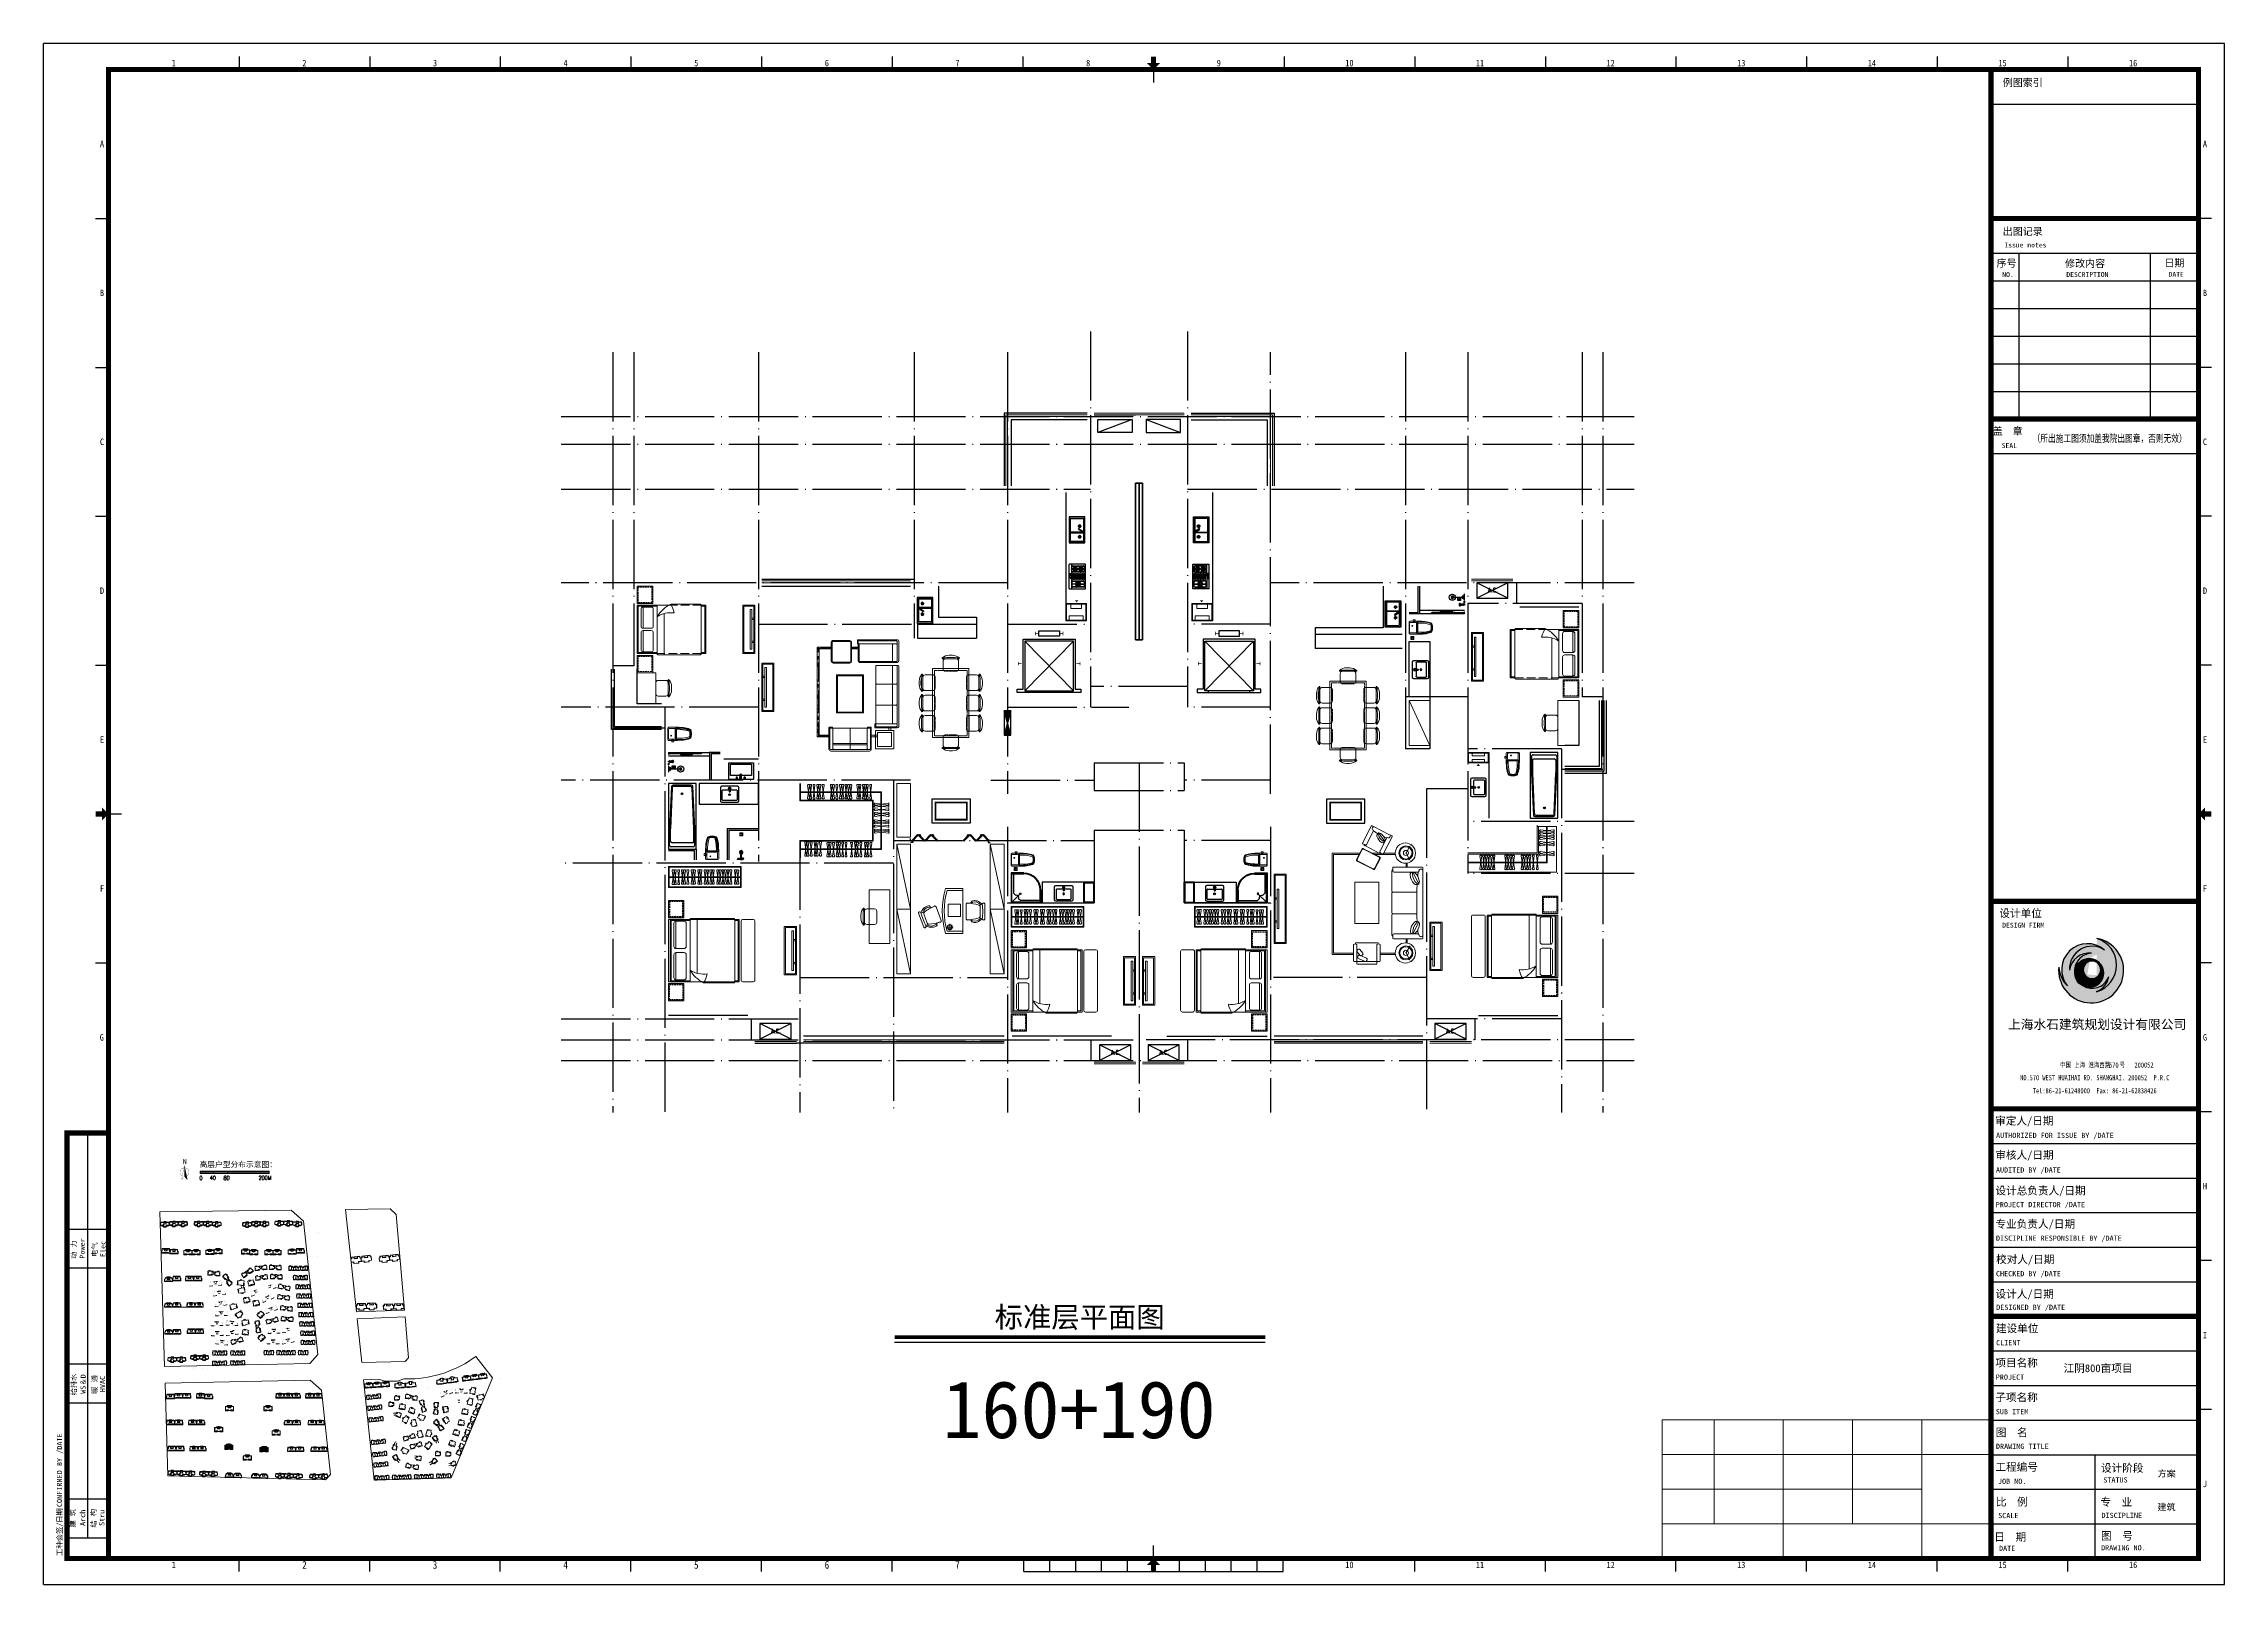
# Model space of a CAD drawing. Extents: x 121658 to 184658, y 9304 to 53801.
import ezdxf
from ezdxf.enums import TextEntityAlignment as Align

# ---------------------------------------------------------------- set-up
doc = ezdxf.new("R2010")
doc.units = 0
doc.header["$LTSCALE"] = 1000
doc.header["$MEASUREMENT"] = 0
for name, pattern in [('ACAD_ISO02W100', [15, 12, -3]), ('DASH', [0.35, 0.25, -0.1]), ('DOTE', [2.42, 2, -0.2, 0.02, -0.2])]:
    doc.linetypes.add(name, pattern=pattern)
for name, color, linetype, lineweight in [('140', 2, 'Continuous', 5), ('7-环境', 159, 'Continuous', 5), ('901T4', 2, 'Continuous', 5), ('DingDianTu', 5, 'Continuous', 0), ('s2', 1, 'Continuous', 5), ('Text-I', 7, 'Continuous', 5), ('五金', 136, 'Continuous', 9), ('固定家具线', 243, 'Continuous', 20), ('图框', 7, 'Continuous', 5), ('家具', 33, 'Continuous', 9), ('房建名称', 7, 'Continuous', 0), ('面积', 190, 'Continuous', 5)]:
    doc.layers.add(name, color=color, linetype=linetype, lineweight=lineweight)
for name, color, linetype in [('14PUB_DIM', 14, 'Continuous'), ('DOTE', 1, 'DOTE'), ('fd', 4, 'Continuous'), ('hz', 254, 'Continuous'), ('PUB_TEXT', 255, 'Continuous'), ('STAIR', 2, 'Continuous'), ('tk', 253, 'Continuous'), ('WALL', 9, 'Continuous'), ('WINDOW', 4, 'Continuous'), ('厨卫', 154, 'Continuous'), ('厨卫设备', 6, 'Continuous'), ('平面洁具', 9, 'Continuous'), ('洁具', 150, 'Continuous'), ('看线', 5, 'Continuous'), ('空调', 8, 'Continuous'), ('管井', 236, 'Continuous'), ('虚线', 251, 'Continuous')]:
    doc.layers.add(name, color=color, linetype=linetype)
doc.layers.add('面积－户', color=2, linetype='Continuous', plot=False)
doc.layers.get('面积－户').off()
doc.styles.add('-黑体', font='SIMHEI.TTF', dxfattribs={"width": 0.8})
doc.styles.add('C-2007.06.19$0$C-05.28(ok)$0$STANDARD', font='GBENOR', dxfattribs={"bigfont": 'GBCBIG'})
doc.styles.add('DIM_FONT', font='SIMPLEX.shx', dxfattribs={"width": 0.8})
doc.styles.add('GHHXMJ_DIM', font='SimSun.ttf')
doc.styles.add('TKZ1', font='SIMHEI.TTF', dxfattribs={"width": 0.7})
doc.styles.add('图签栏', font='SimSun.ttf')
doc.styles.add('黑体', font='SIMHEI.TTF', dxfattribs={"width": 0.85, "height": 10})

msp = doc.modelspace()

# ---------------------------------------------------------------- texts
at = {"layer": 'PUB_TEXT', "linetype": 'ByBlock', "style": 'GHHXMJ_DIM'}
msp.add_text('N', height=140, dxfattribs=at).set_placement((125682, 21446))
at = {"layer": 'PUB_TEXT', "style": 'GHHXMJ_DIM'}
msp.add_text('高层户型分布示意图：', height=160, dxfattribs=at).set_placement((127281, 21431), align=Align.MIDDLE_CENTER)
at = {"layer": 'PUB_TEXT', "style": 'TKZ1'}
msp.add_text('标准层平面图 ', height=600, dxfattribs=at).set_placement((151794, 16723), align=Align.CENTER)
at = {"layer": 'PUB_TEXT', "color": 7, "style": '-黑体'}
msp.add_text('160+190', height=1657.2, dxfattribs=at).set_placement((151570, 14356), align=Align.MIDDLE_CENTER)
at = {"layer": '图框', "style": 'DIM_FONT', "width": 0.7}
for s, p in [('0', (126159, 20979)), ('40', (126459, 20983)), ('80', (126856, 20982)), ('200M', (127869, 20984))]:
    msp.add_text(s, height=120, dxfattribs=at).set_placement(p)

# ---------------------------------------------------------------- blocks, each defined once
blk = doc.blocks.new('sdfsdfsdff')
at = {"layer": 'WINDOW'}
for p, q in [((1508069, -69462), (1507901, -69633)), ((1507921, -69653), (1507901, -69633)), ((1508089, -69482), (1507921, -69653)), ((1508069, -69462), (1508089, -69482)), ((1508109, -69462), (1508089, -69482)), ((1508089, -69482), (1508257, -69653)), ((1508109, -69462), (1508277, -69633)), ((1508257, -69653), (1508277, -69633))]:
    blk.add_line(p, q, dxfattribs=at)
for points in [[(1508123, -69476), (1508134, -69465), (1508165, -69496), (1508153, -69507)], [(1508127, -69480), (1508134, -69473), (1508157, -69496), (1508149, -69503)]]:
    blk.add_lwpolyline(points, dxfattribs=at)
blk = doc.blocks.new('111')
at = {"layer": '空调', "linetype": 'ACAD_ISO02W100'}
for p, q in [((1000, 0), (0, 500)), ((1000, 500), (0, 0))]:
    blk.add_line(p, q, dxfattribs=at)
blk.add_lwpolyline([(0, 500), (0, 0), (1000, 0), (1000, 500)], close=True, dxfattribs=at)
at = {"layer": 'Text-I', "style": 'DIM_FONT', "width": 0.8}
blk.add_text('A.C.', height=140, dxfattribs=at).set_placement((675, 262), align=Align.MIDDLE_RIGHT)
blk = doc.blocks.new('A$C45025D1E')
for p, q in [((1620, 50), (220, 1490)), ((1620, 1490), (220, 50)), ((320, 0), (320, 50)), ((1520, 0), (1520, 50))]:
    blk.add_line(p, q)
for points in [[(1670, 100), (1670, 1540), (170, 1540), (170, 100), (0, 100), (0, 0), (1840, 0), (1840, 100)], [(220, 50), (220, 1490), (1620, 1490), (1620, 50)], [(1220, 1635), (1220, 1785), (620, 1785), (620, 1635)]]:
    blk.add_lwpolyline(points, close=True)
at = {"const_width": 18}
for points in [[(520, 1760), (520, 1660)], [(620, 1710), (520, 1710)], [(1220, 1710), (1320, 1710)], [(1320, 1760), (1320, 1660)], [(30, 885), (30, 785)], [(130, 835), (30, 835)], [(1710, 835), (1810, 835)], [(1810, 885), (1810, 785)]]:
    blk.add_lwpolyline(points, dxfattribs=at)
blk = doc.blocks.new('A$C1BE601A8')
at = {"layer": '洁具', "color": 0}
for p, q in [((0, 0), (0, 450)), ((0, 450), (757, 450)), ((757, 0), (0, 0)), ((10, 10), (10, 440)), ((10, 440), (747, 440)), ((747, 10), (10, 10)), ((41, 393), (41, 50)), ((273, 408), (56, 408)), ((56, 35), (273, 35)), ((226, 300), (130, 300)), ((178, 248), (178, 348)), ((288, 50), (288, 393)), ((315, 427), (293, 411)), ((293, 411), (390, 273)), ((311, 393), (311, 50)), ((412, 288), (315, 427)), ((695, 408), (326, 408)), ((326, 35), (695, 35)), ((534, 300), (438, 300)), ((486, 248), (486, 348)), ((710, 50), (710, 393)), ((747, 440), (747, 10)), ((757, 450), (757, 0))]:
    blk.add_line(p, q, dxfattribs=at)
for centre, radius in [((178, 300), 36.1), ((178, 300), 27.1), ((486, 300), 36.1), ((486, 300), 27.1)]:
    blk.add_circle(centre, radius, dxfattribs=at)
for centre, radius, start, end in [((56, 393), 15, 90, 180), ((56, 50), 15, 180, 270), ((273, 393), 15, 0, 90), ((273, 50), 15, 270, 0), ((304, 419), 21.7, 342.60679, 267.3353), ((326, 393), 15, 90, 180), ((326, 50), 15, 180, 270), ((401, 281), 13.3, 214.97105, 34.97105), ((695, 393), 15, 0, 90), ((695, 50), 15, 270, 0)]:
    blk.add_arc(centre, radius, start, end, dxfattribs=at)
blk = doc.blocks.new('ddfdf')
at = {"layer": '洁具', "color": 0}
for p, q in [((15801, -30110), (15801, -30822)), ((16261, -30111), (15801, -30110)), ((15826, -30314), (15826, -30189)), ((15834, -30314), (15834, -30189)), ((15856, -30159), (16163, -30159)), ((15856, -30167), (16163, -30167)), ((15952, -30159), (15957, -30157)), ((15968, -30208), (15952, -30159)), ((15957, -30157), (15973, -30206)), ((15973, -30206), (15968, -30208)), ((16062, -30157), (16046, -30206)), ((16046, -30206), (16051, -30208)), ((16051, -30208), (16067, -30159)), ((16067, -30159), (16062, -30157)), ((16185, -30189), (16185, -30315)), ((16193, -30189), (16193, -30315)), ((16201, -30822), (16202, -30111)), ((16271, -30121), (16271, -30812)), ((15801, -30822), (16261, -30822)), ((15829, -30248), (15829, -30252)), ((15947, -30248), (15829, -30248)), ((15829, -30252), (15947, -30252)), ((15829, -30682), (15829, -30686)), ((15904, -30682), (15829, -30682)), ((15829, -30686), (15904, -30686)), ((15831, -30750), (15831, -30624)), ((15832, -30556), (15832, -30379)), ((15832, -30379), (15849, -30379)), ((15849, -30556), (15832, -30556)), ((15839, -30750), (15839, -30624)), ((15849, -30379), (15849, -30556)), ((16163, -30337), (15856, -30336)), ((16163, -30345), (15856, -30344)), ((15861, -30594), (16167, -30595)), ((15861, -30602), (16167, -30603)), ((16167, -30772), (15861, -30772)), ((16167, -30780), (15861, -30780)), ((15878, -30556), (15878, -30380)), ((15878, -30380), (15894, -30380)), ((15894, -30556), (15878, -30556)), ((15894, -30380), (15894, -30556)), ((15904, -30686), (15904, -30682)), ((15923, -30556), (15923, -30380)), ((15923, -30380), (15940, -30380)), ((15940, -30556), (15923, -30556)), ((15937, -30595), (15937, -30654)), ((15942, -30595), (15937, -30595)), ((15937, -30654), (15942, -30654)), ((15937, -30780), (15937, -30720)), ((15937, -30720), (15942, -30720)), ((15942, -30780), (15937, -30780)), ((15940, -30380), (15940, -30556)), ((15942, -30654), (15942, -30595)), ((15942, -30720), (15942, -30780)), ((15947, -30252), (15947, -30248)), ((15968, -30295), (15952, -30344)), ((15952, -30344), (15957, -30346)), ((15957, -30346), (15973, -30297)), ((15973, -30297), (15968, -30295)), ((15968, -30556), (15968, -30380)), ((15968, -30380), (15985, -30380)), ((15985, -30556), (15968, -30556)), ((15968, -30684), (15968, -30688)), ((16063, -30684), (15968, -30684)), ((15968, -30688), (16063, -30688)), ((15985, -30380), (15985, -30556)), ((16014, -30556), (16014, -30380)), ((16014, -30380), (16030, -30380)), ((16030, -30556), (16014, -30556)), ((16030, -30380), (16030, -30556)), ((16046, -30297), (16051, -30295)), ((16062, -30346), (16046, -30297)), ((16051, -30295), (16067, -30344)), ((16059, -30556), (16059, -30380)), ((16059, -30380), (16076, -30380)), ((16076, -30556), (16059, -30556)), ((16067, -30344), (16062, -30346)), ((16063, -30688), (16063, -30684)), ((16072, -30252), (16072, -30248)), ((16072, -30248), (16190, -30248)), ((16190, -30253), (16072, -30252)), ((16076, -30380), (16076, -30556)), ((16095, -30595), (16095, -30654)), ((16099, -30595), (16095, -30595)), ((16095, -30654), (16099, -30654)), ((16095, -30780), (16095, -30720)), ((16095, -30720), (16099, -30720)), ((16099, -30780), (16095, -30780)), ((16099, -30654), (16099, -30595)), ((16099, -30720), (16099, -30780)), ((16104, -30556), (16104, -30380)), ((16104, -30380), (16121, -30380)), ((16121, -30556), (16104, -30556)), ((16121, -30380), (16121, -30556)), ((16126, -30690), (16126, -30685)), ((16126, -30685), (16199, -30685)), ((16199, -30690), (16126, -30690)), ((16150, -30556), (16150, -30380)), ((16150, -30380), (16166, -30380)), ((16166, -30556), (16150, -30556)), ((16166, -30380), (16166, -30556)), ((16189, -30625), (16189, -30750)), ((16190, -30248), (16190, -30253)), ((16197, -30625), (16197, -30750)), ((16199, -30685), (16199, -30690))]:
    blk.add_line(p, q, dxfattribs=at)
for centre, radius in [((16013, -30253), 70.1), ((16013, -30253), 47.3), ((16013, -30253), 41.8), ((16013, -30253), 25.3), ((15936, -30685), 63.7), ((15936, -30685), 43), ((15936, -30685), 38), ((15936, -30685), 23), ((16096, -30687), 63.7), ((16096, -30687), 43), ((16096, -30687), 38), ((16096, -30687), 23), ((16235, -30426), 16.2), ((16238, -30542), 16.2), ((16240, -30485), 16.2)]:
    blk.add_circle(centre, radius, dxfattribs=at)
for centre, radius, start, end in [((15856, -30189), 30, 89.96104, 179.96104), ((15856, -30189), 22, 89.96104, 179.96104), ((16163, -30189), 30, 359.96104, 89.96104), ((16163, -30189), 22, 359.96104, 89.96104), ((16261, -30121), 10, 0, 89.96104), ((15856, -30314), 30, 179.96104, 269.96104), ((15861, -30624), 30, 89.96104, 179.96104), ((15861, -30750), 30, 179.96104, 269.96104), ((15856, -30314), 22, 179.96104, 269.96104), ((15861, -30624), 22, 89.96104, 179.96104), ((15861, -30750), 22, 179.96104, 269.96104), ((16163, -30315), 30, 269.96104, 359.96104), ((16163, -30315), 22, 269.96104, 359.96104), ((16167, -30625), 30, 359.96104, 89.96104), ((16167, -30625), 22, 359.96104, 89.96104), ((16167, -30750), 30, 269.96104, 359.96104), ((16167, -30750), 22, 269.96104, 359.96104), ((16261, -30812), 10, 269.96104, 0)]:
    blk.add_arc(centre, radius, start, end, dxfattribs=at)
blk = doc.blocks.new('A$C6CE46E26')
at = {"layer": 'fd'}
blk.add_lwpolyline([(0, 284, 100, 0, 0), (62, 284, 0, 0, 0)], format="xyseb", dxfattribs=at)
at = {"layer": '家具', "color": 0}
for p, q in [((112, 452), (239, 452)), ((112, 148), (239, 148)), ((239, 148), (239, 452)), ((445, 98), (445, 502)), ((572, 502), (445, 502)), ((572, 98), (445, 98))]:
    blk.add_line(p, q, dxfattribs=at)
for points in [[(592, 0), (592, 600), (92, 600), (92, 0)], [(572, 20), (572, 580), (112, 580), (112, 20)]]:
    blk.add_lwpolyline(points, close=True, dxfattribs=at)
blk = doc.blocks.new('A$C72813290')
at = {"layer": '家具'}
for p, q in [((579, 1950), (0, 1950)), ((0, 550), (0, 1950)), ((30, 580), (30, 1920)), ((579, 1920), (30, 1920)), ((170, 1895), (170, 1283)), ((579, 550), (579, 1960)), ((1830, 1980), (599, 1980)), ((779, 803), (779, 1980)), ((1850, 550), (1850, 1950)), ((1850, 1950), (1980, 1950)), ((1850, 1920), (1950, 1920)), ((1950, 580), (1950, 1920)), ((1980, 550), (1980, 1950)), ((170, 605), (170, 1217)), ((912, 550), (0, 550)), ((579, 580), (30, 580)), ((1830, 520), (967, 520)), ((1850, 580), (1950, 580)), ((1850, 550), (1980, 550))]:
    blk.add_line(p, q, dxfattribs=at)
at = {"layer": '家具', "linetype": 'DASH'}
for p, q in [((1850, 1950), (579, 1950)), ((912, 550), (1850, 550))]:
    blk.add_line(p, q, dxfattribs=at)
at = {"layer": '家具'}
for points in [[(450, 2500), (0, 2500), (0, 2000), (450, 2000), (450, 2500), (370, 2500)], [(450, 0), (0, 0), (0, 500), (450, 500), (450, 0), (370, 0)]]:
    blk.add_lwpolyline(points, dxfattribs=at)
at = {"layer": '家具', "linetype": 'DASH', "ltscale": 0.2}
for points in [[(420, 2470), (30, 2470), (30, 2030), (420, 2030)], [(420, 30), (30, 30), (30, 470), (420, 470)]]:
    blk.add_lwpolyline(points, close=True, dxfattribs=at)
at = {"layer": '家具'}
for points in [[(170, 1895), (405, 1895, -0.414214), (465, 1835), (465, 1343, -0.414214), (405, 1283), (170, 1283, -0.414214), (110, 1343), (110, 1835, -0.414214)], [(170, 605), (405, 605, 0.414214), (465, 665), (465, 1157, 0.414214), (405, 1217), (170, 1217, 0.414214), (110, 1157), (110, 665, 0.414214)]]:
    blk.add_lwpolyline(points, format="xyb", close=True, dxfattribs=at)
blk.add_lwpolyline([(579, 883, 0.180302), (1071, 775, -0.088637), (967, 520, 28871.271551)], format="xyb", dxfattribs=at)
for centre, radius, start, end in [((599, 1960), 20, 90, 180), ((1819, 1951), 30.7, 357.68839, 69.69174), ((1392, 1363), 944, 210.60747, 243.27731), ((1819, 549), 30.7, 290.35664, 2.31522)]:
    blk.add_arc(centre, radius, start, end, dxfattribs=at)
blk = doc.blocks.new('A$C2FB07499')
at = {"layer": '家具', "ltscale": 0.5}
blk.add_lwpolyline([(500, 300), (150, 300), (150, 1700), (500, 1700)], close=True, dxfattribs=at)
at = {"layer": '家具', "ltscale": 40}
for points in [[(470, 330), (180, 330), (180, 1670), (470, 1670)], [(368, 1572), (415, 1572), (415, 428), (368, 428)], [(415, 1381), (480, 1381), (480, 1343), (415, 1343)], [(415, 717), (480, 717), (480, 679), (415, 679)]]:
    blk.add_lwpolyline(points, close=True, dxfattribs=at)
blk = doc.blocks.new('A$C40221361')
at = {"color": 0}
for p, q in [((1023, 1725), (563, 1725)), ((1023, 1725), (563, 1725)), ((568, 1438), (1018, 1438)), ((1610, 1725), (1150, 1725)), ((1610, 1725), (1150, 1725)), ((1155, 1438), (1605, 1438)), ((2196, 1725), (1736, 1725)), ((2196, 1725), (1736, 1725)), ((1741, 1439), (2191, 1439)), ((100, 683), (100, 1143)), ((100, 683), (100, 1143)), ((386, 1138), (386, 688)), ((2373, 1138), (2373, 688)), ((2659, 683), (2659, 1143)), ((2659, 683), (2659, 1143)), ((563, 100), (1023, 100)), ((563, 100), (1023, 100)), ((1018, 388), (568, 388)), ((1150, 100), (1610, 100)), ((1150, 100), (1610, 100)), ((1605, 388), (1155, 388)), ((1736, 100), (2196, 100)), ((1736, 100), (2196, 100)), ((2191, 389), (1741, 389))]:
    blk.add_line(p, q, dxfattribs=at)
at = {"color": 0, "linetype": 'DASH', "ltscale": 0.1}
for p, q in [((950, 1365), (635, 1365)), ((950, 1365), (635, 1365)), ((1537, 1365), (1222, 1365)), ((1537, 1365), (1222, 1365)), ((2124, 1365), (1809, 1365)), ((2124, 1365), (1809, 1365)), ((460, 756), (460, 1071)), ((460, 756), (460, 1071)), ((2299, 756), (2299, 1071)), ((2299, 756), (2299, 1071)), ((635, 460), (950, 460)), ((635, 460), (950, 460)), ((1222, 460), (1537, 460)), ((1222, 460), (1537, 460)), ((1809, 460), (2124, 460)), ((1809, 460), (2124, 460))]:
    blk.add_line(p, q, dxfattribs=at)
at = {"color": 0, "linetype": 'DASH'}
for p, q in [((1605, 388), (1605, 393)), ((1605, 388), (1605, 393)), ((2191, 389), (2191, 393)), ((2191, 389), (2191, 393))]:
    blk.add_line(p, q, dxfattribs=at)
at = {"color": 0}
for points in [[(1155, 388), (1018, 388), (1018, 168, -0.414214), (950, 100), (1023, 100, -0.319431), (1041, 88, -0.307703), (1039, 76, -0.187559), (842, 0), (743, 0, -0.171658), (547, 76, -0.324647), (544, 88, -0.302537), (563, 100), (635, 100, -0.414214), (568, 168), (568, 388), (386, 388), (386, 1438)], [(1018, 1438), (1018, 1657, 0.414214), (950, 1725), (1023, 1725, 0.319431), (1041, 1737, 0.307703), (1039, 1748, 0.187559), (842, 1825), (743, 1825, 0.171658), (547, 1748, 0.324647), (544, 1737, 0.302537), (563, 1725), (635, 1725, 0.414214), (568, 1657), (568, 1438)], [(1605, 1439), (1605, 1657, 0.414214), (1537, 1725), (1610, 1725, 0.319431), (1628, 1737, 0.307703), (1625, 1748, 0.187559), (1429, 1825), (1330, 1825, 0.171658), (1134, 1748, 0.324647), (1131, 1737, 0.302537), (1150, 1725), (1222, 1725, 0.414214), (1155, 1657), (1155, 1438)], [(2191, 1439), (2191, 1657, 0.414214), (2124, 1725), (2196, 1725, 0.319431), (2215, 1737, 0.307703), (2212, 1748, 0.187559), (2016, 1825), (1917, 1825, 0.171658), (1721, 1748, 0.324647), (1718, 1737, 0.302537), (1736, 1725), (1809, 1725, 0.414214), (1741, 1657), (1741, 1439)], [(386, 688), (168, 688, -0.414214), (100, 756), (100, 683, -0.319431), (88, 665, -0.307703), (76, 668, -0.187559), (0, 864), (0, 963, -0.171658), (76, 1159, -0.324647), (88, 1162, -0.302537), (100, 1143), (100, 1071, -0.414214), (168, 1138), (386, 1138)], [(2373, 688), (2592, 688, 0.414214), (2659, 756), (2659, 683, 0.319431), (2672, 665, 0.307703), (2683, 668, 0.187559), (2759, 864), (2759, 963, 0.171658), (2683, 1159, 0.324647), (2672, 1162, 0.302537), (2659, 1143), (2659, 1071, 0.414214), (2592, 1138), (2373, 1138)], [(918, 62, -0.079824), (842, 50), (744, 50, -0.059527), (682, 60, -0.059527)], [(1605, 388), (1605, 168, -0.414214), (1537, 100), (1610, 100, -0.319431), (1628, 88, -0.307703), (1625, 76, -0.187559), (1429, 0), (1330, 0, -0.171658), (1134, 76, -0.324647), (1131, 88, -0.302537), (1150, 100), (1222, 100, -0.414214), (1155, 168), (1155, 388)], [(2191, 389), (2191, 168, -0.414214), (2124, 100), (2196, 100, -0.319431), (2215, 88, -0.307703), (2212, 76, -0.187559), (2016, 0), (1917, 0, -0.171658), (1721, 76, -0.324647), (1718, 88, -0.302537), (1736, 100), (1809, 100, -0.414214), (1741, 168), (1741, 389)]]:
    blk.add_lwpolyline(points, format="xyb", dxfattribs=at)
for points in [[(568, 1438), (386, 1438), (386, 913)], [(1155, 1438), (1018, 1438)], [(2373, 913), (2373, 1438), (1155, 1438)], [(2373, 1438), (2373, 388), (1605, 388)]]:
    blk.add_lwpolyline(points, dxfattribs=at)
at = {"color": 0, "linetype": 'DASH', "ltscale": 0.1}
blk.add_lwpolyline([(436, 438), (436, 1388), (2323, 1388), (2323, 438)], close=True, dxfattribs=at)
at = {"color": 0}
for centre, start, end in [((793, -953), 84.8023, 95.1977), ((793, -953), 84.8023, 95.1977), ((1380, -953), 84.8023, 95.1977), ((1380, -953), 84.8023, 95.1977), ((1966, -953), 84.8023, 95.1977), ((1966, -953), 84.8023, 95.1977), ((2778, 913), 174.8023, 185.1977), ((2778, 913), 174.8023, 185.1977), ((-19, 913), 354.8023, 5.1977), ((-19, 913), 354.8023, 5.1977), ((793, 2778), 264.8023, 275.1977), ((793, 2778), 264.8023, 275.1977), ((1380, 2778), 264.8023, 275.1977), ((1380, 2778), 264.8023, 275.1977), ((1966, 2778), 264.8023, 275.1977), ((1966, 2778), 264.8023, 275.1977)]:
    blk.add_arc(centre, 2713, start, end, dxfattribs=at)
at = {"color": 0, "linetype": 'DASH', "ltscale": 0.1}
for centre, start, end in [((635, 1432), 180, 270), ((635, 1432), 180, 270), ((950, 1432), 270, 0), ((950, 1432), 270, 0), ((1222, 1432), 180, 270), ((1222, 1432), 180, 270), ((1537, 1432), 270, 0), ((1537, 1432), 270, 0), ((1809, 1432), 180, 270), ((1809, 1432), 180, 270), ((2124, 1432), 270, 0), ((2124, 1432), 270, 0), ((393, 1071), 0, 90), ((393, 1071), 0, 90), ((393, 756), 270, 0), ((393, 756), 270, 0), ((2367, 1071), 90, 180), ((2367, 1071), 90, 180), ((2367, 756), 180, 270), ((2367, 756), 180, 270), ((635, 393), 90, 180), ((635, 393), 90, 180), ((950, 393), 0, 90), ((950, 393), 0, 90), ((1222, 393), 90, 180), ((1537, 393), 0, 90), ((1537, 393), 0, 90), ((1809, 393), 90, 180), ((2124, 393), 0, 90), ((2124, 393), 0, 90)]:
    blk.add_arc(centre, 67.5, start, end, dxfattribs=at)
blk = doc.blocks.new('A$C31D9048E')
at = {"layer": '家具'}
for p, q in [((629, 2350), (0, 2350)), ((0, 550), (0, 2350)), ((50, 550), (50, 2350)), ((80, 580), (80, 2320)), ((629, 2320), (80, 2320)), ((220, 2295), (220, 1508)), ((629, 550), (629, 2360)), ((1920, 2350), (629, 2350)), ((1900, 2380), (649, 2380)), ((829, 803), (829, 2380)), ((1920, 550), (1920, 2350)), ((1920, 2350), (2050, 2350)), ((1920, 2320), (2020, 2320)), ((2020, 580), (2020, 2320)), ((2050, 550), (2050, 2350)), ((2100, 600), (2100, 2300)), ((2150, 2350), (2450, 2350)), ((2500, 600), (2500, 2300)), ((220, 605), (220, 1392)), ((962, 550), (0, 550)), ((629, 580), (80, 580)), ((962, 550), (1920, 550)), ((1900, 520), (1017, 520)), ((1920, 580), (2020, 580)), ((1920, 550), (2050, 550)), ((2150, 550), (2450, 550))]:
    blk.add_line(p, q, dxfattribs=at)
for points in [[(450, 2900), (0, 2900), (0, 2400), (450, 2400), (450, 2900), (370, 2900)], [(450, 0), (0, 0), (0, 500), (450, 500), (450, 0), (370, 0)]]:
    blk.add_lwpolyline(points, dxfattribs=at)
for points in [[(220, 2295), (455, 2295, -0.414214), (515, 2235), (515, 1568, -0.414214), (455, 1508), (220, 1508, -0.414214), (160, 1568), (160, 2235, -0.414214)], [(220, 605), (455, 605, 0.414214), (515, 665), (515, 1332, 0.414214), (455, 1392), (220, 1392, 0.414214), (160, 1332), (160, 665, 0.414214)]]:
    blk.add_lwpolyline(points, format="xyb", close=True, dxfattribs=at)
blk.add_lwpolyline([(629, 883, 0.180302), (1121, 775, -0.088637), (1017, 520, 28871.271551)], format="xyb", dxfattribs=at)
for centre, radius, start, end in [((649, 2360), 20, 90, 180), ((1889, 2351), 30.7, 357.68839, 69.69174), ((2150, 2300), 50, 90, 180), ((2450, 2300), 50, 0, 90), ((1442, 1363), 944, 210.60747, 243.27731), ((1889, 549), 30.7, 290.35664, 2.31522), ((2150, 600), 50, 180, 270), ((2450, 600), 50, 270, 0)]:
    blk.add_arc(centre, radius, start, end, dxfattribs=at)
at = {"layer": '虚线', "linetype": 'DASH', "ltscale": 0.2}
for points in [[(420, 2870), (30, 2870), (30, 2430), (420, 2430)], [(420, 30), (30, 30), (30, 470), (420, 470)]]:
    blk.add_lwpolyline(points, close=True, dxfattribs=at)
blk = doc.blocks.new('hfjlfjj')
at = {"layer": '家具', "color": 0}
for p, q in [((3210588, 42748), (3208488, 42748)), ((3208488, 42748), (3208488, 42148)), ((3210568, 42728), (3208508, 42728)), ((3208508, 42728), (3208508, 42168)), ((3210568, 42458), (3208508, 42458)), ((3210568, 42438), (3208508, 42438)), ((3208597, 42256), (3208651, 42631)), ((3208597, 42631), (3208651, 42256)), ((3208632, 42654), (3208617, 42654)), ((3208632, 42234), (3208617, 42234)), ((3208662, 42256), (3208716, 42631)), ((3208662, 42631), (3208716, 42256)), ((3208696, 42654), (3208682, 42654)), ((3208696, 42234), (3208682, 42234)), ((3208757, 42256), (3208811, 42631)), ((3208757, 42631), (3208811, 42256)), ((3208791, 42654), (3208777, 42654)), ((3208791, 42234), (3208777, 42234)), ((3208865, 42261), (3208919, 42636)), ((3208865, 42636), (3208919, 42261)), ((3208899, 42658), (3208884, 42658)), ((3208899, 42238), (3208884, 42238)), ((3208929, 42261), (3208983, 42636)), ((3208929, 42636), (3208983, 42261)), ((3208963, 42658), (3208949, 42658)), ((3208963, 42238), (3208949, 42238)), ((3209024, 42261), (3209078, 42636)), ((3209024, 42636), (3209078, 42261)), ((3209058, 42658), (3209044, 42658)), ((3209058, 42238), (3209044, 42238)), ((3209148, 42261), (3209202, 42636)), ((3209148, 42636), (3209202, 42261)), ((3209182, 42658), (3209168, 42658)), ((3209182, 42238), (3209168, 42238)), ((3209213, 42261), (3209267, 42636)), ((3209213, 42636), (3209267, 42261)), ((3209247, 42658), (3209233, 42658)), ((3209247, 42238), (3209233, 42238)), ((3209336, 42261), (3209390, 42636)), ((3209336, 42636), (3209390, 42261)), ((3209370, 42658), (3209356, 42658)), ((3209370, 42238), (3209356, 42238)), ((3209400, 42261), (3209454, 42636)), ((3209400, 42636), (3209454, 42261)), ((3209434, 42658), (3209420, 42658)), ((3209434, 42238), (3209420, 42238)), ((3209521, 42261), (3209575, 42636)), ((3209521, 42636), (3209575, 42261)), ((3209555, 42658), (3209541, 42658)), ((3209555, 42238), (3209541, 42238)), ((3209595, 42261), (3209649, 42636)), ((3209595, 42636), (3209649, 42261)), ((3209629, 42658), (3209615, 42658)), ((3209629, 42238), (3209615, 42238)), ((3209686, 42261), (3209740, 42636)), ((3209686, 42636), (3209740, 42261)), ((3209720, 42658), (3209706, 42658)), ((3209720, 42238), (3209706, 42238)), ((3209760, 42261), (3209814, 42636)), ((3209760, 42636), (3209814, 42261)), ((3209794, 42658), (3209780, 42658)), ((3209794, 42238), (3209780, 42238)), ((3209885, 42261), (3209939, 42636)), ((3209885, 42636), (3209939, 42261)), ((3209919, 42658), (3209904, 42658)), ((3209919, 42238), (3209904, 42238)), ((3209959, 42261), (3210013, 42636)), ((3209959, 42636), (3210013, 42261)), ((3209993, 42658), (3209979, 42658)), ((3209993, 42238), (3209979, 42238)), ((3210040, 42261), (3210094, 42636)), ((3210040, 42636), (3210094, 42261)), ((3210074, 42658), (3210060, 42658)), ((3210074, 42238), (3210060, 42238)), ((3210110, 42261), (3210164, 42636)), ((3210110, 42636), (3210164, 42261)), ((3210144, 42658), (3210129, 42658)), ((3210144, 42238), (3210129, 42238)), ((3210184, 42261), (3210238, 42636)), ((3210184, 42636), (3210238, 42261)), ((3210218, 42658), (3210204, 42658)), ((3210218, 42238), (3210204, 42238)), ((3210265, 42261), (3210319, 42636)), ((3210265, 42636), (3210319, 42261)), ((3210300, 42658), (3210285, 42658)), ((3210300, 42238), (3210285, 42238)), ((3210395, 42261), (3210449, 42636)), ((3210395, 42636), (3210449, 42261)), ((3210430, 42658), (3210415, 42658)), ((3210430, 42238), (3210415, 42238)), ((3210465, 42261), (3210519, 42636)), ((3210465, 42636), (3210519, 42261)), ((3210499, 42658), (3210485, 42658)), ((3210499, 42238), (3210485, 42238)), ((3210568, 42728), (3210568, 42168)), ((3210588, 42748), (3210588, 42148)), ((3208488, 42148), (3210588, 42148)), ((3210568, 42168), (3208508, 42168))]:
    blk.add_line(p, q, dxfattribs=at)
for centre, start, end in [((3208617, 42634), 90, 187.59464), ((3208617, 42254), 172.40536, 270), ((3208632, 42634), 352.40536, 90), ((3208632, 42254), 270, 7.59464), ((3208682, 42634), 90, 187.59464), ((3208682, 42254), 172.40536, 270), ((3208696, 42634), 352.40536, 90), ((3208696, 42254), 270, 7.59464), ((3208777, 42634), 90, 187.59464), ((3208777, 42254), 172.40536, 270), ((3208791, 42634), 352.40536, 90), ((3208791, 42254), 270, 7.59464), ((3208884, 42638), 90, 187.59464), ((3208884, 42258), 172.40536, 270), ((3208899, 42638), 352.40536, 90), ((3208899, 42258), 270, 7.59464), ((3208949, 42638), 90, 187.59464), ((3208949, 42258), 172.40536, 270), ((3208963, 42638), 352.40536, 90), ((3208963, 42258), 270, 7.59464), ((3209044, 42638), 90, 187.59464), ((3209044, 42258), 172.40536, 270), ((3209058, 42638), 352.40536, 90), ((3209058, 42258), 270, 7.59464), ((3209168, 42638), 90, 187.59464), ((3209168, 42258), 172.40536, 270), ((3209182, 42638), 352.40536, 90), ((3209182, 42258), 270, 7.59464), ((3209233, 42638), 90, 187.59464), ((3209233, 42258), 172.40536, 270), ((3209247, 42638), 352.40536, 90), ((3209247, 42258), 270, 7.59464), ((3209356, 42638), 90, 187.59464), ((3209356, 42258), 172.40536, 270), ((3209370, 42638), 352.40536, 90), ((3209370, 42258), 270, 7.59464), ((3209420, 42638), 90, 187.59464), ((3209420, 42258), 172.40536, 270), ((3209434, 42638), 352.40536, 90), ((3209434, 42258), 270, 7.59464), ((3209541, 42638), 90, 187.59464), ((3209541, 42258), 172.40536, 270), ((3209555, 42638), 352.40536, 90), ((3209555, 42258), 270, 7.59464), ((3209615, 42638), 90, 187.59464), ((3209615, 42258), 172.40536, 270), ((3209629, 42638), 352.40536, 90), ((3209629, 42258), 270, 7.59464), ((3209706, 42638), 90, 187.59464), ((3209706, 42258), 172.40536, 270), ((3209720, 42638), 352.40536, 90), ((3209720, 42258), 270, 7.59464), ((3209780, 42638), 90, 187.59464), ((3209780, 42258), 172.40536, 270), ((3209794, 42638), 352.40536, 90), ((3209794, 42258), 270, 7.59464), ((3209904, 42638), 90, 187.59464), ((3209904, 42258), 172.40536, 270), ((3209919, 42638), 352.40536, 90), ((3209919, 42258), 270, 7.59464), ((3209979, 42638), 90, 187.59464), ((3209979, 42258), 172.40536, 270), ((3209993, 42638), 352.40536, 90), ((3209993, 42258), 270, 7.59464), ((3210060, 42638), 90, 187.59464), ((3210060, 42258), 172.40536, 270), ((3210074, 42638), 352.40536, 90), ((3210074, 42258), 270, 7.59464), ((3210129, 42638), 90, 187.59464), ((3210129, 42258), 172.40536, 270), ((3210144, 42638), 352.40536, 90), ((3210144, 42258), 270, 7.59464), ((3210204, 42638), 90, 187.59464), ((3210204, 42258), 172.40536, 270), ((3210218, 42638), 352.40536, 90), ((3210218, 42258), 270, 7.59464), ((3210285, 42638), 90, 187.59464), ((3210285, 42258), 172.40536, 270), ((3210300, 42638), 352.40536, 90), ((3210300, 42258), 270, 7.59464), ((3210415, 42638), 90, 187.59464), ((3210415, 42258), 172.40536, 270), ((3210430, 42638), 352.40536, 90), ((3210430, 42258), 270, 7.59464), ((3210485, 42638), 90, 187.59464), ((3210485, 42258), 172.40536, 270), ((3210499, 42638), 352.40536, 90), ((3210499, 42258), 270, 7.59464)]:
    blk.add_arc(centre, 20, start, end, dxfattribs=at)
blk = doc.blocks.new('R37777777777')
at = {"layer": '家具', "ltscale": 0.5}
blk.add_lwpolyline([(1083652, -53169), (1083302, -53169), (1083302, -55169), (1083652, -55169)], close=True, dxfattribs=at)
at = {"layer": '家具', "ltscale": 40}
for points in [[(1083622, -53199), (1083332, -53199), (1083332, -55139), (1083622, -55139)], [(1083520, -54741), (1083566, -54741), (1083566, -53597), (1083520, -53597)], [(1083566, -53886), (1083632, -53886), (1083632, -53847), (1083566, -53847)], [(1083566, -54550), (1083632, -54550), (1083632, -54511), (1083566, -54511)]]:
    blk.add_lwpolyline(points, close=True, dxfattribs=at)
blk = doc.blocks.new('qger')
at = {"layer": '家具', "extrusion": (0, 0, -1)}
for p, q in [((3051908, 143112), (3051659, 142624)), ((3052159, 142324), (3051720, 142548)), ((3051974, 142975), (3051773, 142580)), ((3052359, 142778), (3052158, 142384)), ((3052509, 142805), (3052260, 142317)), ((3052502, 141819), (3052502, 141245)), ((3053378, 141927), (3052551, 141927)), ((3053265, 141779), (3052567, 141779)), ((3053117, 141776), (3053117, 141776)), ((3053213, 141423), (3053213, 141423)), ((3053280, 141440), (3053280, 141440)), ((3052502, 139967), (3052502, 140541)), ((3053265, 140006), (3052567, 140006)), ((3053123, 140008), (3053123, 140008)), ((3053219, 140361), (3053219, 140361)), ((3053286, 140345), (3053286, 140345)), ((3053379, 139857), (3052552, 139857))]:
    blk.add_line(p, q, dxfattribs=at)
at = {"layer": '家具'}
for p, q in [((3051996, 143089), (3051934, 143121)), ((3051935, 143051), (3051948, 143077)), ((3051730, 142567), (3051667, 142598)), ((3052119, 142915), (3052082, 142872)), ((3052303, 142672), (3052119, 142915)), ((3052303, 142672), (3052266, 142629)), ((3052439, 142863), (3052501, 142831)), ((3052445, 142791), (3052458, 142817)), ((3052903, 142326), (3053034, 142544)), ((3052903, 142326), (3053034, 142544)), ((3050781, 142329), (3050781, 139406)), ((3050817, 142293), (3050817, 139442)), ((3052172, 142341), (3052234, 142309)), ((3052528, 141818), (3052528, 141904)), ((3052903, 142350), (3053026, 142127)), ((3052903, 142350), (3053026, 142127)), ((3053117, 141776), (3053049, 141760)), ((3053117, 141776), (3053280, 141440)), ((3053326, 141865), (3053363, 141865)), ((3053402, 141818), (3053402, 141904)), ((3053402, 139967), (3053402, 141818)), ((3052502, 140619), (3052502, 141167)), ((3052541, 141206), (3053228, 141206)), ((3053280, 141440), (3053213, 141423)), ((3052541, 140580), (3053228, 140580)), ((3052528, 139966), (3052528, 139881)), ((3053123, 140008), (3053056, 140025)), ((3053123, 140008), (3053286, 140345)), ((3053286, 140345), (3053219, 140361)), ((3053327, 139920), (3053363, 139920)), ((3053402, 139967), (3053402, 139881)), ((3050781, 139406), (3051399, 139406)), ((3050817, 139442), (3051399, 139442)), ((3051399, 139219), (3051399, 139696)), ((3051456, 139738), (3052106, 139738)), ((3051456, 139708), (3051456, 139738)), ((3051489, 139696), (3051489, 139201)), ((3052074, 139201), (3052074, 139696)), ((3052106, 139709), (3052106, 139738)), ((3052164, 139219), (3052164, 139696)), ((3052164, 139442), (3052602, 139442)), ((3052164, 139406), (3052606, 139406)), ((3052903, 139441), (3053034, 139659)), ((3052903, 139464), (3053026, 139241)), ((3052903, 139464), (3053026, 139241)), ((3051489, 139201), (3051417, 139201)), ((3051489, 139201), (3052074, 139201)), ((3051489, 139201), (3051489, 139147)), ((3051507, 139129), (3052056, 139129)), ((3052074, 139201), (3052146, 139201)), ((3052074, 139201), (3052074, 139147))]:
    blk.add_line(p, q, dxfattribs=at)
for points in [[(3051996, 143089), (3052439, 142863)], [(3051575, 142329), (3050781, 142329), (3050781, 142329)], [(3051557, 142293), (3050817, 142293), (3050817, 142293)], [(3052149, 142329), (3051942, 142329)], [(3052604, 142293), (3052012, 142293)], [(3052601, 142329), (3052266, 142329)], [(3052913, 141927), (3052913, 142042)], [(3052949, 141927), (3052949, 142047)], [(3052913, 139748), (3052913, 139857)], [(3052949, 139743), (3052949, 139857)]]:
    blk.add_lwpolyline(points, dxfattribs=at)
for points in [[(3051485, 142152), (3051633, 142441, -0.414214), (3051687, 142459), (3052144, 142226, -0.414214), (3052162, 142171), (3052015, 141882, -0.414214), (3051960, 141865), (3051503, 142098, -0.414214)], [(3051497, 142146), (3051645, 142435, -0.414214), (3051681, 142447), (3052138, 142214, -0.414214), (3052150, 142177), (3052003, 141889, -0.414214), (3051966, 141877), (3051509, 142110, -0.414214)], [(3051500, 139483), (3051586, 139380, 0.414214), (3051637, 139376), (3051657, 139393, 0.414214), (3051662, 139444), (3051576, 139547, 0.414214), (3051525, 139551), (3051504, 139533, 0.414214)], [(3051536, 139290), (3051728, 139206, 0.414214), (3051775, 139224), (3051786, 139249, 0.414214), (3051768, 139297), (3051576, 139381, 0.414214), (3051529, 139362), (3051518, 139337, 0.414214)]]:
    blk.add_lwpolyline(points, format="xyb", close=True, dxfattribs=at)
at = {"layer": '家具', "extrusion": (0, 0, -1)}
for points in [[(-3052082, 142872), (-3052082, 142872, -0.277989), (-3052072, 142817)], [(-3052172, 142903, -0.132418), (-3052119, 142915), (-3052119, 142915, -0.277989), (-3052109, 142860)], [(-3052218, 142637, -0.161211), (-3052266, 142629)], [(-3052255, 142680, -0.161211), (-3052303, 142672), (-3052303, 142672, -0.124533), (-3052313, 142723)]]:
    blk.add_lwpolyline(points, format="xyb", dxfattribs=at)
at = {"layer": '家具', "const_width": 6.81}
for points in [[(3053026, 142127), (3053047, 142091)], [(3053026, 142127), (3053047, 142091)], [(3053026, 139241), (3053047, 139205)], [(3053026, 139241), (3053047, 139205)]]:
    blk.add_lwpolyline(points, dxfattribs=at)
at = {"layer": '家具'}
blk.add_lwpolyline([(3051432, 141491), (3052131, 141491), (3052131, 140300), (3051432, 140300)], close=True, dxfattribs=at)
for centre, radius in [((3052894, 142334), 293), ((3052910, 142338), 204), ((3052910, 142338), 177), ((3052910, 142338), 74.9), ((3052910, 142338), 74.9), ((3052894, 139449), 293), ((3052910, 139452), 204), ((3052910, 139452), 177), ((3052910, 139452), 74.9), ((3052910, 139452), 74.9)]:
    blk.add_circle(centre, radius, dxfattribs=at)
for centre, radius, start, end in [((3051925, 143104), 19.1, 62.90389, 153.02681), ((3051963, 143036), 31.9, 153.00763, 236.90174), ((3051977, 143062), 32.5, 64.05875, 152.57206), ((3051676, 142615), 19.1, 152.90651, 243.02406), ((3051744, 142595), 31.9, 242.96397, 332.96397), ((3051911, 142952), 67.4, 19.37102, 58.9904), ((3053585, 145223), 2766, 234.39459, 237.47871), ((3052391, 142926), 337, 198.8128, 239.10903), ((3052428, 142969), 337, 198.8128, 239.10903), ((3052186, 142369), 31.9, 152.96397, 242.96397), ((3051993, 142618), 337, 18.30798, 57.97043), ((3053233, 145402), 2766, 249.61282, 251.57701), ((3052379, 142713), 67.4, 66.9812, 106.60058), ((3052416, 142805), 31.9, 249.06986, 332.96397), ((3052429, 142832), 32.4, 333.39379, 61.92625), ((3052492, 142814), 19.7, 333.61988, 61.24242), ((3052243, 142326), 19.1, 242.90389, 333.02681), ((3051444, 139628), 81.7, 56.55663, 123.44337), ((3052119, 139628), 81.7, 56.55663, 123.44337), ((3051417, 139219), 18, 180, 270), ((3051507, 139147), 18, 180, 270), ((3052056, 139147), 18, 270, 0), ((3052146, 139219), 18, 270, 0)]:
    blk.add_arc(centre, radius, start, end, dxfattribs=at)
at = {"layer": '家具', "extrusion": (0, 0, -1)}
for centre, start, end in [((-3051735, 142576), 296.99237, 7.35092), ((-3052177, 142350), 227.02277, 303.14095)]:
    blk.add_arc(centre, 31.9, start, end, dxfattribs=at)
for centre, major_axis, start_param, end_param in [((3052541, 141818), (39.1, 0.3), 3.149629, 4.370829), ((3053126, 141705), (94, 2), 3.145589, 3.784934), ((3053193, 141721), (-94, 2.3), -0.041184, 0.59816), ((3053113, 141644), (-132, 3), 1.577891, 2.073471), ((3052541, 141245), (-39.1, 0), 4.712378, 6.283174), ((3052541, 141167), (39.1, 0.2), 3.145939, 4.716736), ((3053197, 141487), (-65.8, 0.8), 4.459703, 5.544274), ((3053264, 141504), (65.8, 0.3), 1.334463, 2.419033), ((3053169, 141503), (128, 4), 0.023281, 0.549889), ((3052541, 140619), (39.1, 0.7), 1.587789, 3.158585), ((3052541, 140541), (39.1, 0.1), 3.142923, 4.713719), ((3052541, 139969), (39.2, 0.6), 1.930246, 3.110737), ((3053132, 140079), (94, 2.1), 2.541451, 3.180795), ((3053200, 140063), (-94, 3.1), -0.65545, -0.016106), ((3053119, 140140), (132, 2), 1.063591, 1.559171), ((3053203, 140297), (65.8, 0.8), 3.880815, 4.965386), ((3053271, 140281), (65.8, 0.6), 3.876472, 4.961042), ((3053175, 140281), (128, 2), -0.505048, 0.021559)]:
    blk.add_ellipse(centre, major_axis=major_axis, ratio=1, start_param=start_param, end_param=end_param, dxfattribs=at)
at = {"layer": '家具'}
for centre, major_axis, start_param, end_param in [((3052551, 141904), (23.4, 0.3), 1.557274, 3.128071), ((3052567, 141818), (-39.1, 1.1), 0.027519, 1.598315), ((3052886, 141468), (413, 2), 0.083541, 0.775782), ((3056619, 141272), (-3386, 205), -0.089448, -0.055167), ((3053205, 141836), (82.7, 0.6), -0.768649, -0.077161), ((3053326, 141826), (39.1, 0.6), 1.557023, 3.021252), ((3053363, 141826), (39.1, 0.3), -0.00722, 1.563576), ((3053378, 141904), (23.4, 0.7), -0.031147, 1.539649), ((3053444, 141731), (413, 2), 3.204592, 3.907894), ((3053511, 141748), (-413, 2), 0.072273, 0.775575), ((3092975, 140895), (-39748, 27), -0.012732, 0.014165), ((3052567, 139967), (39.1, 0.6), 1.556808, 3.127604), ((3052552, 139881), (23.4, 0.3), 3.128991, 4.699787), ((3053451, 140053), (413, 2), 2.365981, 3.069283), ((3053518, 140037), (413, 1), 2.368374, 3.071676), ((3052892, 140316), (-413, 1), 2.365229, 3.057469), ((3056619, 140515), (3391, 95), 3.2328, 3.264311), ((3053205, 139949), (82.6, 4.6), 0.015033, 0.706522), ((3053327, 139959), (-39.1, 0.4), 0.118322, 1.58255), ((3053363, 139959), (39.1, 0.6), 4.698418, 6.269214), ((3053379, 139881), (23.4, 1.2), 4.663687, 6.234483)]:
    blk.add_ellipse(centre, major_axis=major_axis, ratio=1, start_param=start_param, end_param=end_param, dxfattribs=at)
blk = doc.blocks.new('A$C25AA54E1')
for p, q in [((781, 2780), (884, 2780)), ((781, 2709), (884, 2709)), ((918, 2994), (918, 2234)), ((1011, 3017), (942, 3017)), ((1034, 2994), (1034, 2234)), ((1711, 3017), (1058, 3017)), ((3211, 2846), (1058, 2846)), ((1734, 2996), (1734, 2234)), ((2511, 3017), (1758, 3017)), ((2534, 2996), (2534, 2234)), ((3211, 3017), (2558, 3017)), ((3380, 2996), (3380, 1606)), ((4070, 3017), (3403, 3017)), ((4025, 2846), (3403, 2846)), ((4047, 2994), (4047, 1574)), ((4140, 3017), (4070, 3017)), ((4163, 2994), (4163, 1574)), ((64, 1915), (65, 1985)), ((65, 1869), (64, 1915)), ((64, 569), (65, 1872)), ((87, 1892), (849, 1891)), ((87, 1892), (849, 1891)), ((88, 2008), (848, 2007)), ((88, 1892), (848, 1891)), ((236, 592), (236, 1892)), ((293, 592), (293, 1892)), ((503, 2041), (503, 2042)), ((536, 2283), (536, 2042)), ((603, 2178), (536, 2178)), ((606, 2283), (606, 2042)), ((871, 1984), (871, 1914)), ((941, 2211), (1012, 2211)), ((1476, 1717), (2845, 1717)), ((1476, 761), (1476, 1717)), ((2845, 1717), (2845, 761)), ((65, 1242), (871, 1241)), ((3360, 1234), (3360, 597)), ((4110, 1265), (3391, 1265)), ((4047, 1584), (3402, 1584)), ((3860, 1302), (3860, 1551)), ((3876, 1551), (3876, 1303)), ((3918, 1551), (3918, 1302)), ((3930, 1300), (3930, 1551)), ((4140, 1551), (4070, 1551)), ((4141, 597), (4141, 1234)), ((64, 499), (64, 569)), ((87, 592), (848, 591)), ((87, 476), (848, 475)), ((536, 440), (536, 0)), ((606, 292), (536, 292)), ((603, 250), (536, 250)), ((606, 208), (536, 208)), ((606, 158), (536, 158)), ((606, 116), (536, 116)), ((606, 74), (536, 74)), ((1105, 44), (536, 44)), ((561, 440), (561, 0)), ((603, 440), (603, 128)), ((606, 86), (603, 86)), ((606, 440), (606, 70)), ((606, 70), (3860, 70)), ((686, 70), (686, 0)), ((728, 70), (728, 0)), ((770, 70), (770, 0)), ((812, 70), (812, 0)), ((871, 498), (871, 568)), ((938, 70), (938, 0)), ((979, 70), (979, 0)), ((1021, 70), (1021, 0)), ((1063, 70), (1063, 0)), ((1189, 70), (1189, 0)), ((1231, 70), (1231, 0)), ((1273, 70), (1273, 0)), ((1314, 70), (1314, 0)), ((1440, 70), (1440, 0)), ((2310, 44), (1440, 44)), ((2845, 761), (1476, 761)), ((1482, 70), (1482, 0)), ((1574, 70), (1574, 0)), ((1616, 70), (1616, 0)), ((1741, 70), (1741, 0)), ((1993, 70), (1993, 0)), ((2035, 70), (2035, 0)), ((2076, 70), (2076, 0)), ((2118, 70), (2118, 0)), ((2394, 70), (2394, 0)), ((2436, 70), (2436, 0)), ((2478, 70), (2478, 0)), ((2520, 70), (2520, 0)), ((2645, 70), (2645, 0)), ((3365, 44), (2645, 44)), ((2687, 70), (2687, 0)), ((3198, 70), (3198, 0)), ((3240, 70), (3240, 0)), ((3281, 70), (3281, 0)), ((3323, 70), (3323, 0)), ((3391, 566), (4110, 566)), ((3449, 70), (3449, 0)), ((3491, 70), (3491, 0)), ((3533, 70), (3533, 0)), ((3575, 70), (3575, 0)), ((3750, 70), (3750, 0)), ((3930, 44), (3750, 44)), ((3792, 70), (3792, 0)), ((3834, 70), (3834, 0)), ((3860, 70), (3860, 531)), ((3930, 507), (3860, 507)), ((3918, 465), (3860, 465)), ((3930, 416), (3860, 416)), ((3930, 374), (3860, 374)), ((3918, 297), (3860, 297)), ((3930, 255), (3860, 255)), ((3930, 213), (3860, 213)), ((3918, 171), (3860, 171)), ((3930, 122), (3860, 122)), ((3876, 531), (3876, 0)), ((3918, 531), (3918, 128)), ((3930, 86), (3918, 86)), ((3930, 0), (3930, 531)), ((536, 0), (3930, 0))]:
    blk.add_line(p, q)
at = {"ltscale": 20}
for p, q in [((884, 2199), (884, 3017)), ((918, 3081), (3211, 3081)), ((3234, 2997), (3234, 3061)), ((3234, 2234), (3234, 2996)), ((3347, 3015), (3347, 1617)), ((3413, 3081), (4163, 3081)), ((4198, 3046), (4198, 1539)), ((1, 1972), (0, 511)), ((883, 2042), (71, 2042)), ((871, 614), (872, 1868)), ((1012, 2176), (906, 2176)), ((906, 1914), (906, 2019)), ((1712, 2211), (1057, 2211)), ((1443, 1750), (2878, 1750)), ((1443, 728), (1443, 1750)), ((3212, 2211), (1757, 2211)), ((2878, 1750), (2878, 728)), ((3325, 1234), (3325, 597)), ((4110, 1300), (3391, 1300)), ((4024, 1551), (3413, 1551)), ((4047, 1574), (4047, 1539)), ((4175, 1516), (4070, 1516)), ((4176, 597), (4176, 1234)), ((882, 440), (70, 440)), ((905, 463), (905, 568)), ((2878, 728), (1443, 728)), ((3391, 531), (4110, 531))]:
    blk.add_line(p, q, dxfattribs=at)
blk.add_lwpolyline([(781, 2895), (781, 2199), (85, 2199), (85, 2895)], close=True, dxfattribs=at)
blk.add_lwpolyline([(698, 2812), (698, 2282), (169, 2282), (169, 2812)], close=True)
at = {"ltscale": 20, "extrusion": (0, 0, -1)}
for centre, major_axis, ratio, start_param, end_param in [((953, 3021), (-49.4, 49.4), 1, 5.45018, 6.544088), ((3211, 3058), (16.4, 16.4), 1, -0.785398, 0.696689), ((4163, 3046), (24.6, 24.6), 1, -0.785398, 0.785398), ((906, 2199), (16.2, 16.2), 1, 2.356194, 3.926991), ((1012, 2234), (-16.2, 16.2), 1, 2.356194, 3.926991), ((1012, 2193), (12.7, 12.7), 0.942987, -0.815786, 2.325807), ((1057, 2234), (-16.2, 16.2), 1, 3.926991, 5.497787), ((1712, 2234), (-16.2, 16.2), 1, 2.356194, 3.926991), ((1757, 2234), (16.2, 16.2), 1, 2.356194, 3.926991), ((2512, 2234), (-16.2, 16.2), 1, 2.356194, 3.926991), ((2557, 2234), (16.2, 16.2), 1, 2.356194, 3.926991), ((3212, 2234), (-16.2, 16.2), 1, 2.356194, 3.926991), ((4024, 1574), (16.2, 16.2), 1, 0.785398, 2.356194), ((4175, 1539), (-16.2, 16.2), 1, 2.356194, 3.926991)]:
    blk.add_ellipse(centre, major_axis=major_axis, ratio=ratio, start_param=start_param, end_param=end_param, dxfattribs=at)
at = {"extrusion": (0, 0, -1)}
for centre, major_axis, start_param, end_param in [((942, 2994), (16.4, 16.4), 3.926991, 5.497787), ((1011, 2994), (16.4, 16.4), -0.785398, 0.785398), ((1058, 2994), (16.4, 16.4), 3.926991, 5.497787), ((1058, 2869), (-16.4, 16.4), 3.926991, 5.409078), ((1711, 2994), (-16.4, 16.4), 0.785398, 2.267485), ((1758, 2994), (16.4, 16.4), 4.0157, 5.497787), ((2511, 2994), (-16.4, 16.4), 0.785398, 2.267485), ((2558, 2994), (16.4, 16.4), 4.0157, 5.497787), ((3211, 2994), (-16.4, 16.4), 0.785398, 2.267485), ((3211, 2822), (16.4, 16.4), -0.785398, 0.696689), ((3403, 2994), (16.4, 16.4), 4.0157, 5.497787), ((3403, 2869), (-16.4, 16.4), 3.926991, 5.409078), ((4023, 2994), (16.4, 16.4), -0.785398, 0.785398), ((4025, 2822), (-16.4, 16.4), 0.785398, 2.267485), ((4070, 2994), (-16.4, 16.4), 5.497787, 7.068583), ((4140, 2994), (16.4, 16.4), -0.785398, 0.785398), ((941, 2234), (16.2, 16.2), 2.356194, 3.926991), ((4070, 1574), (16.2, 16.2), 2.356194, 3.926991), ((4140, 1574), (-16.2, 16.2), 2.356194, 3.926991)]:
    blk.add_ellipse(centre, major_axis=major_axis, ratio=1, start_param=start_param, end_param=end_param, dxfattribs=at)
for centre, major_axis, start_param, end_param in [((1058, 2822), (16.4, 16.4), 0.785398, 2.267485), ((3211, 2869), (16.4, 16.4), 3.926991, 5.409078), ((3403, 2822), (16.4, 16.4), 0.785398, 2.267485), ((4025, 2869), (16.4, 16.4), 3.926991, 5.409078), ((88, 1915), (16.4, 16.4), 2.355029, 3.925825), ((88, 1869), (-16.4, 16.4), -0.786564, 0.784233), ((88, 1985), (-16.4, 16.4), -0.786564, 0.784233), ((89, 1869), (-16.4, 16.4), -0.697854, 0.784233), ((89, 1869), (16.4, 16.4), 0.872942, 2.355029), ((89, 1915), (-16.4, 16.4), 0.784233, 2.266319), ((89, 1915), (-16.4, 16.4), 0.784233, 2.266319), ((848, 1985), (16.2, 16.2), 5.496622, 7.067418), ((3391, 1234), (-22, 22), -0.785398, 0.785398), ((3402, 1606), (15.5, 15.5), 2.356194, 3.926991), ((4110, 1234), (22, 22), 5.497787, 7.068583), ((87, 615), (16.4, 16.4), 2.355029, 3.925825), ((87, 569), (-16.4, 16.4), -0.786564, 0.784233), ((87, 499), (-16.4, 16.4), 0.784233, 2.355029), ((848, 498), (-16.2, 16.2), 2.355029, 3.925825), ((3391, 597), (22, 22), 2.356194, 3.926991), ((4110, 597), (-22, 22), 2.356194, 3.926991)]:
    blk.add_ellipse(centre, major_axis=major_axis, ratio=1, start_param=start_param, end_param=end_param)
at = {"ltscale": 20}
for centre, major_axis, ratio, start_param, end_param in [((3413, 3015), (-46.6, 46.6), 1, -0.785398, 0.785398), ((71, 1972), (49.7, 49.7), 1, 0.785398, 2.356194), ((848, 1914), (-16.2, 16.2), 1, 2.355029, 3.925825), ((849, 1868), (16.2, 16.2), 1, 5.496622, 7.067418), ((849, 1868), (16.2, 16.2), 1, 5.496622, 7.067418), ((889, 1914), (12.4, 12.4), 0.984307, 2.347446, 5.489038), ((883, 2019), (-16.2, 16.2), 1, 3.925825, 5.496622), ((3391, 1234), (-46.6, 46.6), 1, -0.785398, 0.785398), ((3413, 1617), (46.6, 46.6), 1, 2.356194, 3.926991), ((4070, 1539), (16.2, 16.2), 1, 2.356194, 3.926991), ((4110, 1234), (46.6, 46.6), 1, 5.497787, 7.068583), ((70, 511), (49.7, 49.7), 1, 2.356194, 3.926991), ((848, 614), (-16.2, 16.2), 1, 2.355029, 3.925825), ((848, 568), (-16.2, 16.2), 1, 3.925825, 5.496622), ((888, 568), (12.4, 12.4), 0.984309, -0.794147, 2.347446), ((882, 463), (-16.2, 16.2), 1, 2.355029, 3.925825), ((3391, 597), (46.6, 46.6), 1, 2.356194, 3.926991), ((4110, 597), (-46.6, 46.6), 1, 2.356194, 3.926991)]:
    blk.add_ellipse(centre, major_axis=major_axis, ratio=ratio, start_param=start_param, end_param=end_param, dxfattribs=at)
blk = doc.blocks.new('yz')
at = {"layer": '家具'}
for p, q in [((2145761, 194992), (2145301, 194992)), ((2145306, 194924), (2145306, 194699)), ((2145581, 195092), (2145482, 195092)), ((2145756, 194924), (2145756, 194699)), ((2145689, 194632), (2145374, 194632))]:
    blk.add_line(p, q, dxfattribs=at)
for centre, radius, start, end in [((2145292, 195008), 10, 130.72654, 202.66999), ((2145301, 195012), 20, 202.66999, 270), ((2145492, 194776), 316, 91.76514, 130.72654), ((2145531, 192314), 2713, 84.8023, 95.1977), ((2145374, 194924), 67.5, 90, 180), ((2145374, 194699), 67.5, 180, 270), ((2145571, 194776), 316, 49.27346, 88.23486), ((2145689, 194924), 67.5, 0, 90), ((2145689, 194699), 67.5, 270, 0), ((2145761, 195012), 20, 270, 337.33001), ((2145771, 195008), 10, 337.33001, 49.27346)]:
    blk.add_arc(centre, radius, start, end, dxfattribs=at)
blk = doc.blocks.new('图框')
h = blk.add_hatch(color=256)
edge = h.paths.add_edge_path()
edge.add_ellipse((-63199, -481063), major_axis=(686, 0), ratio=1, start_angle=93.06125, end_angle=187.2562, ccw=False)
edge.add_ellipse((-63322, -481142), major_axis=(770, 0), ratio=1, start_angle=83.53957, end_angle=171.43553)
edge.add_ellipse((-63213, -480982), major_axis=(871, 0), ratio=1, start_angle=56.56443, end_angle=183.00451, ccw=False)
edge.add_ellipse((-63386, -481010), major_axis=(999, 0), ratio=1, start_angle=49.14594, end_angle=218.75149)
edge.add_ellipse((-63388, -480847), major_axis=(-1107, 0), ratio=1, start_angle=363.29715, end_angle=405.43011, ccw=False)
edge.add_ellipse((-63246, -481041), major_axis=(-1254, 0), ratio=1, start_angle=-5.96131, end_angle=259.86154)
edge.add_ellipse((-63340, -480832), major_axis=(-1073, 0), ratio=1, start_angle=106.44548, end_angle=252.95012, ccw=False)
edge.add_ellipse((-63306, -481165), major_axis=(745, 0), ratio=1, start_angle=-68.7932, end_angle=-8.26705)
edge.add_ellipse((-63207, -481059), major_axis=(-673, 0), ratio=1, start_angle=65.44009, end_angle=161.52311, ccw=False)
edge.add_ellipse((-63326, -481141), major_axis=(-554, 0), ratio=1, start_angle=360.85108, end_angle=433.12296, ccw=False)
h = blk.add_hatch()
h.set_pattern_fill('ANSI31', color=256, scale=6118.035339, style=0)
h.set_pattern_definition([(45, (-106270.35, -472353.21), (-27.03815, 27.03815), [])])
edge = h.paths.add_edge_path()
edge.add_ellipse((-63326, -481141), major_axis=(-554, 0), ratio=1, start_angle=180.00009, end_angle=360.85117)
edge.add_ellipse((-63326, -481141), major_axis=(554, 0), ratio=1, start_angle=180.85074, end_angle=359.99966)
edge = h.paths.add_edge_path(flags=16)
edge.add_ellipse((-63215, -481017), major_axis=(-337, 0), ratio=1, start_angle=180.00001, end_angle=360.00001, ccw=False)
edge.add_ellipse((-63215, -481017), major_axis=(337, 0), ratio=1, start_angle=180, end_angle=360, ccw=False)
for p, q in [((-58108, -445311), (-142208, -445311)), ((-142208, -504711), (-142208, -445311)), ((-58108, -504711), (-58108, -445311)), ((-134671, -445811), (-134671, -446311)), ((-129633, -445811), (-129633, -446311)), ((-124596, -445811), (-124596, -446311)), ((-119558, -445811), (-119558, -446311)), ((-114521, -445811), (-114521, -446311)), ((-109483, -445811), (-109483, -446311)), ((-104446, -445811), (-104446, -446311)), ((-99408, -446311), (-99408, -446811)), ((-94371, -445811), (-94371, -446311)), ((-89333, -445811), (-89333, -446311)), ((-84296, -445811), (-84296, -446311)), ((-79258, -445811), (-79258, -446311)), ((-74221, -445811), (-74221, -446311)), ((-69183, -445811), (-69183, -446311)), ((-64146, -445811), (-64146, -446311)), ((-67108, -447645), (-59108, -447645)), ((-140208, -452051), (-139708, -452051)), ((-67108, -452051), (-59108, -452051)), ((-58608, -452051), (-59108, -452051)), ((-67108, -453385), (-59108, -453385)), ((-66042, -453385), (-66042, -459785)), ((-60975, -453385), (-60975, -459785)), ((-67108, -454451), (-59108, -454451)), ((-67108, -455518), (-59108, -455518)), ((-67108, -456585), (-59108, -456585)), ((-140208, -457791), (-139708, -457791)), ((-67108, -457651), (-59108, -457651)), ((-58608, -457791), (-59108, -457791)), ((-67108, -458718), (-59108, -458718)), ((-67108, -459785), (-59108, -459785)), ((-67108, -461118), (-59108, -461118)), ((-67108, -461118), (-59108, -461118)), ((-140208, -463531), (-139708, -463531)), ((-58608, -463531), (-59108, -463531)), ((-140208, -469271), (-139708, -469271)), ((-58608, -469271), (-59108, -469271)), ((-139708, -475011), (-139208, -475011)), ((-140208, -480751), (-139708, -480751)), ((-58608, -480751), (-59108, -480751)), ((-58608, -486491), (-59108, -486491)), ((-141308, -487311), (-139708, -487311)), ((-141308, -487311), (-139708, -487311)), ((-140508, -502911), (-140508, -487311)), ((-67108, -487711), (-59108, -487711)), ((-67108, -489045), (-59108, -489045)), ((-141308, -491011), (-139708, -491011)), ((-67108, -490378), (-59108, -490378)), ((-67108, -491711), (-59108, -491711)), ((-141308, -492511), (-139708, -492511)), ((-58608, -492231), (-59108, -492231)), ((-67108, -493045), (-59108, -493045)), ((-67108, -495711), (-59108, -495711)), ((-141308, -496211), (-139708, -496211)), ((-141308, -497711), (-139708, -497711)), ((-67108, -497045), (-59108, -497045)), ((-67108, -498378), (-59108, -498378)), ((-58608, -497971), (-59108, -497971)), ((-67108, -499711), (-59108, -499711)), ((-63108, -499711), (-63108, -503711)), ((-67108, -501045), (-59108, -501045)), ((-141308, -501411), (-139708, -501411)), ((-141308, -502911), (-139708, -502911)), ((-67108, -502378), (-59108, -502378)), ((-134671, -504211), (-134671, -503711)), ((-129633, -504211), (-129633, -503711)), ((-124596, -504211), (-124596, -503711)), ((-119558, -504211), (-119558, -503711)), ((-114521, -504211), (-114521, -503711)), ((-109483, -504211), (-109483, -503711)), ((-104408, -504211), (-104408, -503711)), ((-103408, -504211), (-103408, -503711)), ((-102408, -504211), (-102408, -503711)), ((-101408, -504211), (-101408, -503711)), ((-100408, -504211), (-100408, -503711)), ((-99408, -503711), (-99408, -503211)), ((-98408, -504211), (-98408, -503711)), ((-97408, -504211), (-97408, -503711)), ((-96408, -504211), (-96408, -503711)), ((-95408, -504211), (-95408, -503711)), ((-94408, -504211), (-94408, -503711)), ((-89333, -504211), (-89333, -503711)), ((-84296, -504211), (-84296, -503711)), ((-79258, -504211), (-79258, -503711)), ((-74221, -504211), (-74221, -503711)), ((-69183, -504211), (-69183, -503711)), ((-64146, -504211), (-64146, -503711)), ((-104408, -504211), (-94408, -504211)), ((-142208, -504711), (-58108, -504711))]:
    blk.add_line(p, q)
at = {"const_width": 200}
for points in [[(-99408, -446061), (-99408, -445811)], [(-67108, -446311), (-67108, -503711)], [(-67108, -452051), (-59108, -452051)], [(-67108, -459785), (-59108, -459785)], [(-139958, -475011), (-140208, -475011)], [(-58858, -475011), (-58608, -475011)], [(-67108, -478378), (-59108, -478378)], [(-67108, -478378), (-59108, -478378)], [(-67108, -486378), (-59108, -486378)], [(-67108, -486378), (-59108, -486378)], [(-139708, -503711), (-141308, -503711), (-141308, -487311), (-139708, -487311)], [(-67108, -494378), (-59108, -494378)], [(-99408, -503961), (-99408, -504211)]]:
    blk.add_lwpolyline(points, dxfattribs=at)
blk.add_lwpolyline([(-59108, -446311), (-139708, -446311), (-139708, -503711), (-59108, -503711)], close=True, dxfattribs=at)
for centre, major_axis, start_param, end_param in [((-63246, -481041), (1254, 0), 3.037548, 7.677032), ((-63386, -481010), (-999, 0), 3.999352, 6.959527), ((-63213, -480982), (871, 0), 0.987236, 3.194031), ((-63340, -480832), (-1073, 0), 1.857824, 4.414813), ((-63388, -480847), (1107, 0), 3.199138, 3.934497), ((-63322, -481142), (-770, 0), 4.599634, 6.133708), ((-63199, -481063), (686, 0), 1.624225, 3.268238), ((-63326, -481141), (-554, 0), 1.276237, 6.29804), ((-63326, -481141), (554, 0), -6.689621188105122e-07, 6.283184638217468), ((-63215, -481017), (-337, 0), 3.141595, 9.42478), ((-63207, -481059), (673, 0), 4.283737, 5.960702), ((-63306, -481165), (745, 0), -1.200668, -0.144287)]:
    blk.add_ellipse(centre, major_axis=major_axis, ratio=1, start_param=start_param, end_param=end_param)
for points in [[(-99658, -446061), (-99158, -446061), (-99408, -446311)], [(-139958, -475261), (-139958, -474761), (-139708, -475011)], [(-58858, -475261), (-58858, -474761), (-59108, -475011)], [(-99658, -503961), (-99158, -503961), (-99408, -503711)]]:
    blk.add_solid(points)
at = {"style": 'TKZ1'}
for s, height, width, p in [('1', 250, 0.85, (-137190, -446061)), ('2', 250, 0.85, (-132152, -446061)), ('3', 250, 0.85, (-127115, -446061)), ('4', 250, 0.85, (-122077, -446061)), ('5', 250, 0.85, (-117040, -446061)), ('6', 250, 0.85, (-112002, -446061)), ('7', 250, 0.85, (-106965, -446061)), ('8', 250, 0.85, (-101927, -446061)), ('9', 250, 0.85, (-96890, -446061)), ('10', 250, 0.85, (-91852, -446061)), ('11', 250, 0.85, (-86815, -446061)), ('12', 250, 0.85, (-81777, -446061)), ('13', 250, 0.85, (-76740, -446061)), ('14', 250, 0.85, (-71702, -446061)), ('15', 250, 0.85, (-66665, -446061)), ('16', 250, 0.85, (-61627, -446061)), ('A', 250, 0.85, (-139958, -449181)), ('A', 250, 0.85, (-58858, -449181)), ('B', 250, 0.85, (-139958, -454921)), ('B', 250, 0.85, (-58858, -454921)), ('C', 250, 0.85, (-139958, -460661)), ('C', 250, 0.85, (-58858, -460661)), ('D', 250, 0.85, (-139958, -466401)), ('D', 250, 0.85, (-58858, -466401)), ('E', 250, 0.85, (-139958, -472141)), ('E', 250, 0.85, (-58858, -472141)), ('F', 250, 0.85, (-139958, -477881)), ('F', 250, 0.85, (-58858, -477881)), ('G', 250, 0.85, (-139964, -483621)), ('G', 250, 0.85, (-58858, -483621)), ('NO.570 WEST HUAIHAI RD. SHANGHAI. 200052  P.R.C', 200, 0.75, (-63108, -485178)), ('中国 上海 淮海西路   号    ', 200, 0.75, (-62944, -484678)), ('570     200052 ', 200, 0.75, (-61637, -484691)), ('Tel:86-21-61248000  Fax: 86-21-62838426', 200, 0.75, (-63108, -485678)), ('H', 250, 0.85, (-58858, -489361)), ('I', 250, 0.85, (-58858, -495101)), ('J', 250, 0.85, (-58858, -500841)), ('1', 250, 0.85, (-137190, -503961)), ('2', 300, 0.85, (-132152, -503961)), ('3', 300, 0.85, (-127115, -503961)), ('4', 300, 0.85, (-122077, -503961)), ('5', 300, 0.85, (-117040, -503961)), ('6', 300, 0.85, (-112002, -503961)), ('7', 300, 0.85, (-106965, -503961)), ('10', 250, 0.85, (-91852, -503961)), ('11', 250, 0.85, (-86815, -503961)), ('12', 250, 0.85, (-81777, -503961)), ('13', 250, 0.85, (-76740, -503961)), ('14', 250, 0.85, (-71702, -503961)), ('15', 250, 0.85, (-66665, -503961)), ('16', 250, 0.85, (-61627, -503961))]:
    blk.add_text(s, height=height, dxfattribs=dict(at, width=width)).set_placement(p, align=Align.MIDDLE)
for s, height, style, p in [('例图索引', 282.8, '图签栏', (-66658, -446953)), ('出图记录', 282.8, '图签栏', (-66658, -452693)), ('Issue notes', 188.55, '图签栏', (-66594, -453169)), ('序号', 282.8, '图签栏', (-66893, -453919)), ('NO.', 188.6, '图签栏', (-66675, -454310)), ('修改内容', 282.8, '图签栏', (-64254, -453925)), ('DESCRIPTION', 188.55, '图签栏', (-64204, -454309)), ('日期', 282.8, '图签栏', (-60420, -453908)), ('DATE', 188.6, '图签栏', (-60260, -454298)), ('盖  章', 282.8, '图签栏', (-67041, -460388)), ('SEAL', 188.6, '图签栏', (-66698, -460902)), ('DESIGN FIRM', 188.55, '图签栏', (-66679, -479393)), ('审定人/日期', 300, '图签栏', (-66948, -486989)), ('AUTHORIZED FOR ISSUE BY /DATE', 200, '图签栏', (-66914, -487503)), ('AUDITED BY /DATE', 200, '图签栏', (-66920, -488835)), ('审核人/日期', 300, '图签栏', (-66943, -488309)), ('设计总负责人/日期', 300, '图签栏', (-66937, -489681)), ('PROJECT DIRECTOR /DATE', 200, '图签栏', (-66924, -490169)), ('专业负责人/日期', 300, '图签栏', (-66936, -490968)), ('DISCIPLINE RESPONSIBLE BY /DATE', 200, '图签栏', (-66917, -491465)), ('CHECKED BY /DATE', 200, '图签栏', (-66918, -492834)), ('校对人/日期', 300, '图签栏', (-66913, -492333)), ('设计人/日期', 300, '图签栏', (-66934, -493667)), ('DESIGNED BY /DATE', 200, '图签栏', (-66908, -494128)), ('建设单位', 300, '图签栏', (-66916, -494992)), ('CLIENT', 200, '图签栏', (-66912, -495495)), ('项目名称', 300, '图签栏', (-66940, -496318)), ('江阴800亩项目', 300, 'TKZ1', (-64310, -496529)), ('PROJECT', 200, '图签栏', (-66924, -496821)), ('子项名称', 300, '图签栏', (-66940, -497651)), ('SUB ITEM', 200, '图签栏', (-66924, -498154)), ('图  名', 300, '图签栏', (-66923, -499005)), ('DRAWING TITLE', 200, '图签栏', (-66918, -499487)), ('工程编号', 300, '图签栏', (-66938, -500337)), ('设计阶段', 300, '图签栏', (-62868, -500376)), ('方案', 250, 'TKZ1', (-60684, -500565)), ('JOB NO.', 200, '图签栏', (-66839, -500836)), ('STATUS', 200, '图签栏', (-62779, -500784)), ('比  例', 300, '图签栏', (-66919, -501681)), ('SCALE', 200, '图签栏', (-66833, -502157)), ('专  业', 300, '图签栏', (-62891, -501686)), ('DISCIPLINE', 200, '图签栏', (-62848, -502152)), ('建筑', 250, 'TKZ1', (-60690, -501860)), ('日  期', 300, '图签栏', (-66983, -503034)), ('图  号', 300, '图签栏', (-62866, -502994)), ('DATE', 200, '图签栏', (-66800, -503422)), ('DRAWING NO.', 200, '图签栏', (-62864, -503400))]:
    blk.add_text(s, height=height, dxfattribs=dict(style=style)).set_placement(p)
at = {"style": '图签栏', "width": 0.75}
blk.add_text('（所出施工图须加盖我院出图章，否则无效）', height=282.83, dxfattribs=at).set_placement((-65504, -460671))
for s, height, style, p in [('设计单位', 300, '图签栏', (-65967, -478828)), ('上海水石建筑规划设计有限公司', 360, 'TKZ1', (-63016, -483114))]:
    blk.add_text(s, height=height, dxfattribs=dict(style=style)).set_placement(p, align=Align.MIDDLE)
at = {"style": '图签栏'}
for s, p in [('动 力', (-141052, -491804)), ('电气', (-140252, -491804)), ('给排水', (-141052, -497004)), ('暖 通', (-140252, -497004)), ('建 筑', (-141093, -502161)), ('结 构', (-140293, -502161))]:
    blk.add_text(s, height=200, rotation=90, dxfattribs=at).set_placement(p, align=Align.MIDDLE)
for s, height, p in [('Power', 200, (-140620, -492150)), ('Elec', 200, (-139823, -492092)), ('WS＆D', 200, (-140586, -497361)), ('HVAC', 200, (-139840, -497300)), ('CONFIRMED BY /DATE', 202.02, (-141497, -501733)), ('日期', 202, (-141496, -502339)), ('Arch', 200, (-140606, -502458)), ('Stru', 200, (-139864, -502458)), ('工种会签/', 202, (-141494, -503617))]:
    blk.add_text(s, height=height, rotation=90, dxfattribs=at).set_placement(p)
blk = doc.blocks.new('A$C5E280AA0')
at = {"layer": '洁具', "color": 0}
for p, q in [((457, 387), (348, 382)), ((457, 341), (348, 345)), ((433, 508), (433, 447)), ((433, 221), (433, 282))]:
    blk.add_line(p, q, dxfattribs=at)
for points in [[(487, 711), (0, 711), (0, 0), (487, 0)], [(37, 661), (37, 51), (367, 51), (367, 661)]]:
    blk.add_lwpolyline(points, close=True, dxfattribs=at)
for centre, radius in [((338, 364), 15), ((433, 478), 20.4), ((433, 251), 20.4), ((433, 478), 12.5), ((433, 251), 12.5), ((434, 364), 9.26)]:
    blk.add_circle(centre, radius, dxfattribs=at)
for centre, radius, start, end in [((348, 364), 18.5, 90.00026, 270.00026), ((428, 364), 36.8, 321.05536, 38.94515)]:
    blk.add_arc(centre, radius, start, end, dxfattribs=at)
blk = doc.blocks.new('XFS')
at = {"layer": '14PUB_DIM'}
blk.add_hatch(color=256, dxfattribs=at).paths.add_polyline_path([(1104652, -51269), (1104452, -51269), (1104652, -51969), (1104452, -51969)])
for p, q in [((1104452, -51969), (1104652, -51269)), ((1104452, -51269), (1104652, -51969))]:
    blk.add_line(p, q, dxfattribs=at)
blk.add_lwpolyline([(1104452, -51969), (1104652, -51969), (1104652, -51269), (1104452, -51269)], close=True, dxfattribs=at)
blk.add_lwpolyline([(1104652, -51269), (1104452, -51269), (1104652, -51969), (1104452, -51969), (1104652, -51269)], dxfattribs=at)
blk = doc.blocks.new('qqqewere')
at = {"layer": '厨卫'}
for p, q in [((430647, 215956), (430647, 214055)), ((431446, 215956), (430647, 215956)), ((430737, 215866), (430682, 214652)), ((430760, 215831), (430706, 214649)), ((430760, 215819), (430706, 214649)), ((431285, 215873), (430767, 215873)), ((431309, 215908), (430784, 215908)), ((431387, 214649), (431333, 215831)), ((431411, 214652), (431356, 215866)), ((431446, 214055), (431446, 215956)), ((430682, 214174), (430682, 214647)), ((430706, 214293), (430706, 214649)), ((431340, 214245), (430753, 214245)), ((431387, 214293), (431387, 214649)), ((431411, 214174), (431411, 214647)), ((430647, 214055), (431446, 214055)), ((431363, 214127), (430730, 214127))]:
    blk.add_line(p, q, dxfattribs=at)
for radius in [23.8, 19]:
    blk.add_circle((431038, 215659), radius, dxfattribs=at)
for centre, radius, start, end in [((430784, 215861), 47.5, 90, 173.79655), ((430776, 215850), 24.8, 112.56376, 230.66306), ((431285, 215825), 47.5, 6.63251, 90), ((431309, 215861), 47.5, 6.20345, 90), ((430730, 214647), 47.5, 173.79655, 180), ((430753, 214293), 47.5, 180, 270), ((431340, 214293), 47.5, 270, 0), ((431363, 214647), 47.5, 0, 6.20345), ((430730, 214174), 47.5, 180, 270), ((431363, 214174), 47.5, 270, 0)]:
    blk.add_arc(centre, radius, start, end, dxfattribs=at)
at = {"layer": '厨卫', "style": 'C-2007.06.19$0$C-05.28(ok)$0$STANDARD', "text_generation_flag": 4, "width": 0.8, "flags": 9}
for tag in ['YSIZE', 'XSIZE']:
    blk.add_attdef(tag, (431446, 215006), '', height=0.594, dxfattribs=at)
blk = doc.blocks.new('ma2')
at = {"layer": '厨卫', "color": 0}
for centre, radius, start, end in [((712, -340), 881, 175.71026, 198.29413), ((704, -353), 834, 180.18194, 198.49726)]:
    blk.add_arc(centre, radius, start, end, dxfattribs=at)
at = {"layer": '家具', "color": 0}
for p, q in [((0, 0), (-166, 0)), ((0, 0), (166, 0)), ((-189, -22), (-189, -274)), ((-180, -230), (-139, -212)), ((-180, -230), (-180, -316)), ((-180, -230), (0, -230)), ((-176, -279), (-176, -280)), ((-166, -274), (-171, -274)), ((-166, -253), (-166, -274)), ((-153, -36), (-153, -198)), ((-148, -235), (0, -235)), ((-139, -212), (0, -212)), ((0, -14), (-130, -14)), ((-130, -220), (0, -220)), ((-130, -250), (-130, -356)), ((0, -247), (-127, -247)), ((-119, -247), (0, -247)), ((0, -14), (130, -14)), ((139, -212), (0, -212)), ((130, -220), (0, -220)), ((180, -230), (0, -230)), ((148, -235), (0, -235)), ((119, -247), (0, -247)), ((0, -247), (127, -247)), ((130, -250), (130, -356)), ((180, -230), (139, -212)), ((153, -36), (153, -198)), ((166, -253), (166, -274)), ((166, -274), (171, -274)), ((176, -279), (176, -280)), ((180, -125), (180, -165)), ((180, -230), (180, -316)), ((192, -118), (187, -118)), ((192, -172), (187, -172)), ((189, -22), (189, -122)), ((189, -121), (189, -130)), ((189, -137), (189, -146)), ((189, -153), (189, -162)), ((189, -170), (189, -274)), ((192, -118), (222, -118)), ((192, -172), (222, -172)), ((230, -125), (230, -165)), ((-77, -636), (-102, -636)), ((93, -660), (-93, -660)), ((-68, -636), (-77, -636)), ((-68, -636), (0, -636)), ((68, -636), (0, -636)), ((0, -660), (93, -660)), ((68, -636), (77, -636)), ((77, -636), (102, -636))]:
    blk.add_line(p, q, dxfattribs=at)
blk.add_circle((53, -94), 11.4, dxfattribs=at)
for centre, radius, start, end in [((-166, -22), 22.5, 90, 180), ((166, -22), 22.5, 0, 90), ((6806, -15), 7000, 182.12475, 183.60006), ((316, -367), 499, 170.01772, 190.11488), ((749, -321), 939, 188.17733, 199.53711), ((-171, -279), 4.5, 90, 180), ((594, -353), 776, 187.52368, 201.34013), ((-148, -253), 18, 90, 180), ((-130, -36), 22.5, 90, 180), ((-130, -198), 22.5, 180, 270), ((-127, -250), 3.6, 90, 180), ((-100, -611), 25.3, 193.74706, 265.38763), ((-70, -612), 18, 198.49726, 250.81875), ((-15, -386), 250, 255.84843, 273.40753), ((15, -386), 250, 266.59247, 284.15157), ((70, -612), 18, 289.18125, 341.50274), ((-704, -353), 834, 341.50274, 359.81806), ((100, -611), 25.3, 274.61237, 346.25294), ((-712, -340), 881, 341.70587, 4.28974), ((127, -250), 3.6, 0, 90), ((-594, -353), 776, 338.65987, 352.47632), ((130, -36), 22.5, 0, 90), ((130, -198), 22.5, 270, 0), ((-749, -321), 939, 340.46268, 351.82378), ((148, -253), 18, 0, 90), ((171, -279), 4.5, 0, 90), ((-316, -367), 499, 349.88512, 9.98228), ((187, -125), 7.2, 90, 180), ((187, -165), 7.2, 180, 270), ((-6806, -15), 7000, 356.39994, 357.87525), ((222, -125), 7.2, 0, 90), ((222, -165), 7.2, 270, 0), ((-123, -630), 13.5, 199.53711, 212.73514), ((-70, -597), 75.7, 212.73514, 236.25272), ((-116, -630), 13.5, 201.34013, 225.04567), ((117, -396), 344, 225.04567, 228.07767), ((-92, -626), 34, 231.93135, 272.57931), ((-13, -423), 257, 247.1573, 272.87904), ((13, -423), 257, 267.12096, 292.8427), ((92, -626), 34, 267.42069, 308.06865), ((70, -597), 75.7, 303.74728, 327.26486), ((-117, -396), 344, 311.92233, 314.95433), ((116, -630), 13.5, 314.95433, 338.65987), ((123, -630), 13.5, 327.26486, 340.46289)]:
    blk.add_arc(centre, radius, start, end, dxfattribs=at)
blk = doc.blocks.new('reertyt')
at = {"layer": '平面洁具', "color": 0}
for p, q in [((446890, 205987), (446890, 206017)), ((446946, 206017), (446890, 206017)), ((446987, 206191), (446933, 206191)), ((446946, 205987), (446946, 206017)), ((446981, 205987), (446981, 206191)), ((446991, 206191), (446988, 206191)), ((446990, 206194), (446990, 206248)), ((446990, 206192), (446990, 206189)), ((446990, 206188), (446990, 206134)), ((446993, 206191), (447047, 206191)), ((446999, 205987), (446999, 206191)), ((447020, 206023), (447020, 206017)), ((447062, 206023), (447062, 206017)), ((446949, 205984), (446887, 205984)), ((446887, 205981), (446887, 205984)), ((446946, 205987), (446890, 205987)), ((446981, 206005), (446946, 206005)), ((446949, 205981), (446949, 205984)), ((446978, 205987), (447002, 205987)), ((446978, 205981), (446978, 205987)), ((446978, 205984), (447002, 205984)), ((446978, 205981), (447002, 205981)), ((447002, 206005), (446999, 206006)), ((447024, 206005), (446999, 206005)), ((447002, 205981), (447002, 205987)), ((447029, 205981), (447029, 206000)), ((447053, 205981), (447053, 206000))]:
    blk.add_line(p, q, dxfattribs=at)
for centre, radius, start, end in [((446990, 206191), 51, 281.53696, 258.46304), ((446990, 206191), 45, 281.53696, 258.46304), ((446990, 206191), 30, 287.4576, 252.5424), ((446990, 206191), 9, 0, 180), ((447041, 205951), 75, 73.7398, 106.2602), ((447041, 205945), 75, 73.7398, 106.2602), ((447041, 206017), 21, 180, 244.77621), ((447041, 206017), 21, 295.22379, 0), ((447018, 205996), 14.2, 349.26724, 32.40011), ((447041, 205993), 9, 180, 0), ((447064, 205996), 14.2, 147.59989, 190.73276)]:
    blk.add_arc(centre, radius, start, end, dxfattribs=at)
blk = doc.blocks.new('A$C56722DB7')
at = {"layer": '五金', "color": 0}
for points in [[(86, 86), (86, 0), (0, 0), (0, 86)], [(10, 43), (10, 42), (26, 42), (26, 43)], [(20, 66), (19, 65), (30, 54), (31, 55)], [(19, 20), (21, 19), (32, 30), (30, 31)], [(43, 76), (42, 76), (42, 60), (43, 60)], [(43, 10), (44, 10), (44, 26), (43, 26)], [(66, 66), (65, 67), (54, 56), (55, 55)], [(66, 19), (67, 21), (56, 32), (55, 30)], [(76, 43), (76, 44), (60, 44), (60, 43)]]:
    blk.add_lwpolyline(points, close=True, dxfattribs=at)
blk.add_circle((43, 43), 36.6, dxfattribs=at)
blk = doc.blocks.new('x6')
at = {"layer": '厨卫', "color": 0}
for p, q in [((227, 0), (-227, 0)), ((-265, -38), (-265, -419)), ((-227, -457), (227, -457)), ((-214, -387), (-214, -121)), ((-195, -102), (-16, -102)), ((195, -406), (-195, -406)), ((-19, -57), (-32, -57)), ((-13, -43), (-23, -34)), ((-13, -70), (-22, -80)), ((-16, -84), (-13, -158)), ((-13, -158), (13, -158)), ((0, -38), (0, -24)), ((0, -75), (0, -89)), ((22, -33), (13, -43)), ((23, -79), (13, -70)), ((16, -84), (13, -158)), ((16, -102), (195, -102)), ((19, -57), (32, -57)), ((214, -121), (214, -387)), ((265, -419), (265, -38))]:
    blk.add_line(p, q, dxfattribs=at)
for centre, radius in [((0, -57), 32.3), ((-1, -241), 25.4), ((0, -57), 18.8), ((-1, -241), 16)]:
    blk.add_circle(centre, radius, dxfattribs=at)
for centre, radius, start, end in [((-227, -38), 38.1, 90, 180), ((227, -38), 38.1, 0, 90), ((-227, -419), 38.1, 180, 270), ((-195, -121), 19.1, 90, 180), ((-195, -387), 19.1, 180, 270), ((195, -121), 19.1, 0, 90), ((195, -387), 19.1, 270, 0), ((227, -419), 38.1, 270, 0)]:
    blk.add_arc(centre, radius, start, end, dxfattribs=at)
blk = doc.blocks.new('lyf')
at = {"layer": '厨卫设备', "color": 0}
for p, q in [((34491, 16909), (34121, 16909)), ((34121, 16909), (34121, 16039)), ((34141, 16059), (34141, 16909)), ((34491, 16874), (34141, 16874)), ((34191, 16874), (34191, 16321)), ((34491, 16909), (34491, 16874)), ((34823, 16741), (34837, 16755)), ((34956, 16409), (34956, 16059)), ((34991, 16409), (34956, 16409)), ((34991, 16409), (34991, 16039)), ((34991, 16039), (34121, 16039)), ((34141, 16059), (34388, 16306)), ((34991, 16059), (34141, 16059)), ((34191, 16321), (34254, 16257)), ((34339, 16172), (34403, 16109)), ((34956, 16109), (34403, 16109))]:
    blk.add_line(p, q, dxfattribs=at)
blk.add_circle((34388, 16306), 20, dxfattribs=at)
for centre, radius, start, end in [((34491, 16409), 490, 0.00208, 90.00208), ((34491, 16409), 470, 0.00208, 90.00208), ((34279, 16197), 65, 337.62194, 112.38221)]:
    blk.add_arc(centre, radius, start, end, dxfattribs=at)
blk = doc.blocks.new('A$C0032228E')
at = {"layer": 'fd'}
blk.add_lwpolyline([(302, 0, 100, 0, 0), (302, 62, 0, 0, 0)], format="xyseb", dxfattribs=at)
at = {"layer": '家具', "color": 0}
for p, q in [((123, 372), (123, 295)), ((477, 295), (123, 295)), ((477, 189), (123, 189)), ((123, 112), (123, 189)), ((477, 372), (477, 295)), ((477, 112), (477, 189))]:
    blk.add_line(p, q, dxfattribs=at)
for points in [[(600, 392), (0, 392), (0, 92), (600, 92)], [(580, 372), (20, 372), (20, 112), (580, 112)]]:
    blk.add_lwpolyline(points, close=True, dxfattribs=at)
blk = doc.blocks.new('hg')
at = {"layer": '901T4', "color": 0, "linetype": 'ByBlock', "style": '黑体', "width": 0.85}
for s, p in [('901', (63477.1, -17864.6)), ('梯', (63478.7, -17864.6)), ('4', (63479.7, -17864.6))]:
    blk.add_text(s, height=0.859, rotation=1.96394, dxfattribs=at).set_placement(p)
blk = doc.blocks.new('dafasfd')
at = {"layer": 'DingDianTu', "color": 7, "const_width": 100}
blk.add_lwpolyline([(36368038, 16363912), (36368954, 16361479), (36372042, 16362641), (36374261, 16356745), (36369114, 16354807), (36369537, 16353684), (36361113, 16350514), (36359352, 16355194), (36360288, 16355546), (36359830, 16356763), (36358894, 16356410), (36357556, 16359967)], close=True, dxfattribs=at)
for points in [[(36363546, 16362221), (36362876, 16363999), (36359039, 16362555), (36359708, 16360777)], [(36371734, 16355794), (36372686, 16353267), (36369878, 16352210), (36369350, 16353614)]]:
    blk.add_lwpolyline(points, dxfattribs=at)
at = {"layer": 'DingDianTu', "color": 7}
for points in [[(36369878, 16352210), (36361642, 16349110), (36361113, 16350514)], [(36368038, 16363912), (36371127, 16365074), (36372042, 16362641)]]:
    blk.add_lwpolyline(points, dxfattribs=at)
blk = doc.blocks.new('*E58')
at = {"layer": 'DingDianTu', "color": 252, "xscale": 0.001000002024510444, "yscale": 0.001000000163912773, "zscale": 0.001, "rotation": 339.3761177849276}
blk.add_blockref('dafasfd', (22613, -20413), dxfattribs=at)
blk = doc.blocks.new('*E57')
at = {"layer": 'DingDianTu', "color": 7, "xscale": 0.001000002024510444, "yscale": 0.001000000163912773, "zscale": 0.001, "rotation": 339.3761177849276}
blk.add_blockref('dafasfd', (22613, -20413), dxfattribs=at)
blk = doc.blocks.new('*E56')
at = {"layer": 'DingDianTu', "color": 7, "xscale": 0.001000002024510444, "yscale": 0.001000000163912773, "zscale": 0.001, "rotation": 339.3761177849276}
blk.add_blockref('dafasfd', (22613, -20413), dxfattribs=at)
blk = doc.blocks.new('*E55')
at = {"layer": 'DingDianTu', "color": 7, "xscale": 0.001000002024510444, "yscale": 0.001000000163912773, "zscale": 0.001, "rotation": 339.3761177849276}
blk.add_blockref('dafasfd', (22613, -20413), dxfattribs=at)
blk = doc.blocks.new('*E54')
at = {"layer": 'DingDianTu', "color": 7, "xscale": 0.001000002024510444, "yscale": 0.001000000163912773, "zscale": 0.001, "rotation": 339.3761177849276}
blk.add_blockref('dafasfd', (22613, -20413), dxfattribs=at)
blk = doc.blocks.new('*E53')
at = {"layer": 'DingDianTu', "color": 7, "xscale": 0.001000002024510444, "yscale": 0.001000000163912773, "zscale": 0.001, "rotation": 339.3761177849276}
blk.add_blockref('dafasfd', (22613, -20413), dxfattribs=at)
blk = doc.blocks.new('*E52')
at = {"layer": 'DingDianTu', "color": 7, "xscale": 0.001000002024510444, "yscale": 0.001000000163912773, "zscale": 0.001, "rotation": 339.3761177849276}
blk.add_blockref('dafasfd', (22613, -20413), dxfattribs=at)
blk = doc.blocks.new('*E121')
at = {"layer": 'DingDianTu', "color": 7, "xscale": 0.001000002024510444, "yscale": 0.001000000163912773, "zscale": 0.001, "rotation": 339.3761177849276}
blk.add_blockref('dafasfd', (22613, -20413), dxfattribs=at)
blk = doc.blocks.new('*E120')
at = {"layer": 'DingDianTu', "color": 7, "xscale": 0.001000002024510444, "yscale": 0.001000000163912773, "zscale": 0.001, "rotation": 339.3761177849276}
blk.add_blockref('dafasfd', (22613, -20413), dxfattribs=at)
blk = doc.blocks.new('*E119')
at = {"layer": 'DingDianTu', "color": 7, "xscale": 0.001000002024510444, "yscale": 0.001000000163912773, "zscale": 0.001, "rotation": 339.3761177849276}
blk.add_blockref('dafasfd', (22613, -20413), dxfattribs=at)
blk = doc.blocks.new('*E118')
at = {"layer": 'DingDianTu', "color": 7, "xscale": 0.001000002024510444, "yscale": 0.001000000163912773, "zscale": 0.001, "rotation": 339.3761177849276}
blk.add_blockref('dafasfd', (22613, -20413), dxfattribs=at)
blk = doc.blocks.new('*E117')
at = {"layer": 'DingDianTu', "color": 7, "xscale": 0.001000002024510444, "yscale": 0.001000000163912773, "zscale": 0.001, "rotation": 339.3761177849276}
blk.add_blockref('dafasfd', (22613, -20413), dxfattribs=at)
blk = doc.blocks.new('*E116')
at = {"layer": 'DingDianTu', "color": 7, "xscale": 0.001000002024510444, "yscale": 0.001000000163912773, "zscale": 0.001, "rotation": 339.3761177849276}
blk.add_blockref('dafasfd', (22613, -20413), dxfattribs=at)
blk = doc.blocks.new('*E115')
at = {"layer": 'DingDianTu', "color": 7, "xscale": 0.001000002024510444, "yscale": 0.001000000163912773, "zscale": 0.001, "rotation": 339.3761177849276}
blk.add_blockref('dafasfd', (22613, -20413), dxfattribs=at)
blk = doc.blocks.new('*E114')
at = {"layer": 'DingDianTu', "color": 7, "xscale": 0.001000002024510444, "yscale": 0.001000000163912773, "zscale": 0.001, "rotation": 339.3761177849276}
blk.add_blockref('dafasfd', (22613, -20413), dxfattribs=at)
blk = doc.blocks.new('*E113')
at = {"layer": 'DingDianTu', "color": 7, "xscale": 0.001000002024510444, "yscale": 0.001000000163912773, "zscale": 0.001, "rotation": 339.3761177849276}
blk.add_blockref('dafasfd', (22613, -20413), dxfattribs=at)
blk = doc.blocks.new('*E51')
at = {"layer": 'DingDianTu', "color": 251, "xscale": 0.001000002024510444, "yscale": 0.001000000163912773, "zscale": 0.001, "rotation": 339.3761177849276}
blk.add_blockref('dafasfd', (22613, -20413), dxfattribs=at)
blk = doc.blocks.new('*E50')
at = {"layer": 'DingDianTu', "color": 7, "xscale": 0.001000002024510444, "yscale": 0.001000000163912773, "zscale": 0.001, "rotation": 339.3761177849276}
blk.add_blockref('dafasfd', (22613, -20413), dxfattribs=at)
blk = doc.blocks.new('*E49')
at = {"layer": 'DingDianTu', "color": 7, "xscale": 0.001000002024510444, "yscale": 0.001000000163912773, "zscale": 0.001, "rotation": 339.3761177849276}
blk.add_blockref('dafasfd', (22613, -20413), dxfattribs=at)
blk = doc.blocks.new('*E48')
at = {"layer": 'DingDianTu', "color": 7, "xscale": 0.001000002024510444, "yscale": 0.001000000163912773, "zscale": 0.001, "rotation": 339.3761177849276}
blk.add_blockref('dafasfd', (22612.6, -20413.3), dxfattribs=at)
blk = doc.blocks.new('*E47')
at = {"layer": 'DingDianTu', "color": 7, "xscale": 0.001000002024510444, "yscale": 0.001000000163912773, "zscale": 0.001, "rotation": 339.3761177849276}
blk.add_blockref('dafasfd', (22612.6, -20413.3), dxfattribs=at)
blk = doc.blocks.new('*E46')
at = {"layer": 'DingDianTu', "color": 7, "xscale": 0.001000002024510444, "yscale": 0.001000000163912773, "zscale": 0.001, "rotation": 339.3761177849276}
blk.add_blockref('dafasfd', (22612.6, -20413.3), dxfattribs=at)
blk = doc.blocks.new('*E45')
at = {"layer": 'DingDianTu', "color": 7, "xscale": 0.001000002024510444, "yscale": 0.001000000163912773, "zscale": 0.001, "rotation": 339.3761177849276}
blk.add_blockref('dafasfd', (22612.6, -20413.3), dxfattribs=at)
blk = doc.blocks.new('*E44')
at = {"layer": 'DingDianTu', "color": 7, "xscale": 0.001000002024510444, "yscale": 0.001000000163912773, "zscale": 0.001, "rotation": 339.3761177849276}
blk.add_blockref('dafasfd', (22612.6, -20413.3), dxfattribs=at)
blk = doc.blocks.new('*E43')
at = {"layer": 'DingDianTu', "color": 7, "xscale": 0.001000002024510444, "yscale": 0.001000000163912773, "zscale": 0.001, "rotation": 339.3761177849276}
blk.add_blockref('dafasfd', (22612.6, -20413.3), dxfattribs=at)
blk = doc.blocks.new('*E42')
at = {"layer": 'DingDianTu', "color": 7, "xscale": 0.001000002024510444, "yscale": 0.001000000163912773, "zscale": 0.001, "rotation": 339.3761177849276}
blk.add_blockref('dafasfd', (22612.6, -20413.3), dxfattribs=at)
blk = doc.blocks.new('*E41')
at = {"layer": 'DingDianTu', "color": 7, "xscale": 0.001000002024510444, "yscale": 0.001000000163912773, "zscale": 0.001, "rotation": 339.3761177849276}
blk.add_blockref('dafasfd', (22612.6, -20413.3), dxfattribs=at)
blk = doc.blocks.new('*E40')
at = {"layer": 'DingDianTu', "color": 7, "xscale": 0.001000002024510444, "yscale": 0.001000000163912773, "zscale": 0.001, "rotation": 339.3761177849276}
blk.add_blockref('dafasfd', (22612.6, -20413.3), dxfattribs=at)
blk = doc.blocks.new('*E39')
at = {"layer": 'DingDianTu', "color": 7, "xscale": 0.001000002024510444, "yscale": 0.001000000163912773, "zscale": 0.001, "rotation": 339.3761177849276}
blk.add_blockref('dafasfd', (22612.6, -20413.3), dxfattribs=at)
blk = doc.blocks.new('*E38')
at = {"layer": 'DingDianTu', "color": 7, "xscale": 0.001000002024510444, "yscale": 0.001000000163912773, "zscale": 0.001, "rotation": 339.3761177849276}
blk.add_blockref('dafasfd', (22612.6, -20413.3), dxfattribs=at)
blk = doc.blocks.new('*E37')
at = {"layer": 'DingDianTu', "color": 7, "xscale": 0.001000002024510444, "yscale": 0.001000000163912773, "zscale": 0.001, "rotation": 339.3761177849276}
blk.add_blockref('dafasfd', (22612.6, -20413.3), dxfattribs=at)
blk = doc.blocks.new('*E36')
at = {"layer": 'DingDianTu', "color": 7, "xscale": 0.001000002024510444, "yscale": 0.001000000163912773, "zscale": 0.001, "rotation": 339.3761177849276}
blk.add_blockref('dafasfd', (22612.6, -20413.3), dxfattribs=at)
blk = doc.blocks.new('*E35')
at = {"layer": 'DingDianTu', "color": 7, "xscale": 0.001000002024510444, "yscale": 0.001000000163912773, "zscale": 0.001, "rotation": 339.3761177849276}
blk.add_blockref('dafasfd', (22612.6, -20413.3), dxfattribs=at)
blk = doc.blocks.new('*E34')
at = {"layer": 'DingDianTu', "color": 7, "xscale": 0.001000002024510444, "yscale": 0.001000000163912773, "zscale": 0.001, "rotation": 339.3761177849276}
blk.add_blockref('dafasfd', (22612.6, -20413.3), dxfattribs=at)
blk = doc.blocks.new('*E33')
at = {"layer": 'DingDianTu', "color": 7, "xscale": 0.001000002024510444, "yscale": 0.001000000163912773, "zscale": 0.001, "rotation": 339.3761177849276}
blk.add_blockref('dafasfd', (22612.6, -20413.3), dxfattribs=at)
blk = doc.blocks.new('*E32')
at = {"layer": 'DingDianTu', "color": 7, "xscale": 0.001000002024510444, "yscale": 0.001000000163912773, "zscale": 0.001, "rotation": 339.3761177849276}
blk.add_blockref('dafasfd', (22612.6, -20413.3), dxfattribs=at)
blk = doc.blocks.new('*E31')
at = {"layer": 'DingDianTu', "color": 7, "xscale": 0.001000002024510444, "yscale": 0.001000000163912773, "zscale": 0.001, "rotation": 339.3761177849276}
blk.add_blockref('dafasfd', (22612.6, -20413.3), dxfattribs=at)
blk = doc.blocks.new('*E30')
at = {"layer": 'DingDianTu', "color": 7, "xscale": 0.001000002024510444, "yscale": 0.001000000163912773, "zscale": 0.001, "rotation": 339.3761177849276}
blk.add_blockref('dafasfd', (22612.6, -20413.3), dxfattribs=at)
blk = doc.blocks.new('*E455')
at = {"layer": 'DingDianTu', "color": 7, "xscale": 0.001000002024510444, "yscale": 0.001000000163912773, "zscale": 0.001, "rotation": 339.3761177849276}
blk.add_blockref('dafasfd', (22612.6, -20413.3), dxfattribs=at)
blk = doc.blocks.new('*E454')
at = {"layer": 'DingDianTu', "color": 7, "xscale": 0.001000002024510444, "yscale": 0.001000000163912773, "zscale": 0.001, "rotation": 339.3761177849276}
blk.add_blockref('dafasfd', (22612.6, -20413.3), dxfattribs=at)
blk = doc.blocks.new('*E453')
at = {"layer": 'DingDianTu', "color": 7, "xscale": 0.001000002024510444, "yscale": 0.001000000163912773, "zscale": 0.001, "rotation": 339.3761177849276}
blk.add_blockref('dafasfd', (22612.6, -20413.3), dxfattribs=at)
blk = doc.blocks.new('*E452')
at = {"layer": 'DingDianTu', "color": 7, "xscale": 0.001000002024510444, "yscale": 0.001000000163912773, "zscale": 0.001, "rotation": 339.3761177849276}
blk.add_blockref('dafasfd', (22612.6, -20413.3), dxfattribs=at)
blk = doc.blocks.new('*E451')
at = {"layer": 'DingDianTu', "color": 7, "xscale": 0.001000002024510444, "yscale": 0.001000000163912773, "zscale": 0.001, "rotation": 339.3761177849276}
blk.add_blockref('dafasfd', (22612.6, -20413.3), dxfattribs=at)
blk = doc.blocks.new('*E450')
at = {"layer": 'DingDianTu', "color": 7, "xscale": 0.001000002024510444, "yscale": 0.001000000163912773, "zscale": 0.001, "rotation": 339.3761177849276}
blk.add_blockref('dafasfd', (22612.6, -20413.3), dxfattribs=at)
blk = doc.blocks.new('*E449')
at = {"layer": 'DingDianTu', "color": 7, "xscale": 0.001000002024510444, "yscale": 0.001000000163912773, "zscale": 0.001, "rotation": 339.3761177849276}
blk.add_blockref('dafasfd', (22612.6, -20413.3), dxfattribs=at)
blk = doc.blocks.new('*E448')
at = {"layer": 'DingDianTu', "color": 7, "xscale": 0.001000002024510444, "yscale": 0.001000000163912773, "zscale": 0.001, "rotation": 339.3761177849276}
blk.add_blockref('dafasfd', (22612.6, -20413.3), dxfattribs=at)
blk = doc.blocks.new('*E447')
at = {"layer": 'DingDianTu', "color": 7, "xscale": 0.001000002024510444, "yscale": 0.001000000163912773, "zscale": 0.001, "rotation": 339.3761177849276}
blk.add_blockref('dafasfd', (22612.6, -20413.3), dxfattribs=at)
blk = doc.blocks.new('*E446')
at = {"layer": 'DingDianTu', "color": 7, "xscale": 0.001000002024510444, "yscale": 0.001000000163912773, "zscale": 0.001, "rotation": 339.3761177849276}
blk.add_blockref('dafasfd', (22612.6, -20413.3), dxfattribs=at)
blk = doc.blocks.new('*E112')
at = {"layer": 'DingDianTu', "color": 7, "xscale": 0.001000002024510444, "yscale": 0.001000000163912773, "zscale": 0.001, "rotation": 339.3761177849276}
blk.add_blockref('dafasfd', (22612.6, -20413.3), dxfattribs=at)
blk = doc.blocks.new('*E111')
at = {"layer": 'DingDianTu', "color": 7, "xscale": 0.001000002024510444, "yscale": 0.001000000163912773, "zscale": 0.001, "rotation": 339.3761177849276}
blk.add_blockref('dafasfd', (22612.6, -20413.3), dxfattribs=at)
blk = doc.blocks.new('*E110')
at = {"layer": 'DingDianTu', "color": 7, "xscale": 0.001000002024510444, "yscale": 0.001000000163912773, "zscale": 0.001, "rotation": 339.3761177849276}
blk.add_blockref('dafasfd', (22612.6, -20413.3), dxfattribs=at)
blk = doc.blocks.new('*E109')
at = {"layer": 'DingDianTu', "color": 7, "xscale": 0.001000002024510444, "yscale": 0.001000000163912773, "zscale": 0.001, "rotation": 339.3761177849276}
blk.add_blockref('dafasfd', (22612.6, -20413.3), dxfattribs=at)

# ---------------------------------------------------------------- hatches: boundary and pattern name
at = {"layer": '7-环境', "linetype": 'ByBlock'}
h = msp.add_hatch(dxfattribs=at)
h.set_pattern_fill('ANSI31', color=256, scale=1000, style=0)
h.set_pattern_definition([(45, (-78501, 92247.4), (-1122.532, 1122.532), [])])
h.paths.add_polyline_path([(126177, 21204), (126177, 21174), (126577, 21174), (126577, 21204)])
h.paths.add_polyline_path([(126977, 21204), (126977, 21234), (126577, 21234), (126577, 21204)])
h.paths.add_polyline_path([(126977, 21204), (126977, 21174), (128177, 21174), (128177, 21204)])
at = {"layer": 's2', "linetype": 'ByBlock'}
h = msp.add_hatch(dxfattribs=at)
h.set_pattern_fill('ANSI31', color=256, style=0)
h.set_pattern_definition([(45, (-1050501.1429, 357884.4355), (-1.1225320151, 1.1225320151), [])])
h.paths.add_polyline_path([(127124, 13323), (127096, 13323), (127083, 13323), (127083, 13317), (127058, 13317), (127058, 13347), (127024, 13347), (127024, 13328), (127045, 13328), (127045, 13289), (126977, 13289), (126977, 13328), (126998, 13328), (126998, 13347), (126964, 13347), (126964, 13317), (126939, 13317), (126939, 13323), (126926, 13323), (126898, 13323), (126898, 13207), (126927, 13207), (126927, 13228), (126982, 13228), (126982, 13213), (127011, 13213), (127040, 13213), (127040, 13228), (127095, 13228), (127095, 13207), (127124, 13207)])
h = msp.add_hatch(dxfattribs=at)
h.set_pattern_fill('ANSI31', color=256, style=0)
h.set_pattern_definition([(45, (-1049488.0514, 357813.8568), (-1.1225320151, 1.1225320151), [])])
h.paths.add_polyline_path([(128138, 13253), (128110, 13253), (128097, 13253), (128097, 13247), (128072, 13247), (128072, 13277), (128038, 13277), (128038, 13258), (128059, 13258), (128059, 13219), (127991, 13219), (127991, 13258), (128012, 13258), (128012, 13277), (127978, 13277), (127978, 13247), (127953, 13247), (127953, 13253), (127940, 13253), (127912, 13253), (127912, 13137), (127941, 13137), (127941, 13158), (127996, 13158), (127996, 13143), (128025, 13143), (128054, 13143), (128054, 13158), (128109, 13158), (128109, 13137), (128138, 13137)])
at = {"layer": '图框'}
for points in [[(125728, 21394), (125728, 21418), (125637, 20973), (125728, 21077), (125728, 21084), (125646, 20990)], [(125730, 21408, 0.00244), (125728, 21408), (125728, 21076), (125816, 20977, 0.002695), (125818, 20978)]]:
    msp.add_hatch(color=256, dxfattribs=at).paths.add_polyline_path(points)
h = msp.add_hatch(color=256, dxfattribs=at)
h.paths.add_polyline_path([(126577, 21174), (126577, 21204), (126177, 21204), (126177, 21174)])
h.paths.add_polyline_path([(126977, 21204), (126977, 21234), (126577, 21234), (126577, 21204)])
h.paths.add_polyline_path([(128177, 21174), (128177, 21204), (126977, 21204), (126977, 21174)])

# ---------------------------------------------------------------- linework, layer by layer
msp.add_line((142206, 24933), (143406, 24933))
at = {"layer": '140', "color": 7}
for p, q in [((128809, 20113), (125015, 20067)), ((125015, 20067), (125153, 15595)), ((125034, 19668), (125034, 19733)), ((125034, 19733), (125043, 19733)), ((125114, 19668), (125034, 19668)), ((125039, 19673), (125039, 19728)), ((125039, 19728), (125048, 19728)), ((125109, 19673), (125039, 19673)), ((125043, 19769), (125075, 19769)), ((125043, 19733), (125043, 19769)), ((125048, 19728), (125048, 19764)), ((125048, 19764), (125070, 19764)), ((125070, 19764), (125070, 19753)), ((125070, 19753), (125129, 19753)), ((125071, 19668), (125071, 19652)), ((125071, 19652), (125114, 19652)), ((125075, 19769), (125075, 19758)), ((125075, 19769), (125100, 19769)), ((125075, 19758), (125150, 19758)), ((125100, 19769), (125100, 19758)), ((125129, 19695), (125109, 19695)), ((125109, 19695), (125109, 19673)), ((125124, 19690), (125114, 19690)), ((125114, 19690), (125114, 19668)), ((125114, 19652), (125114, 19668)), ((125124, 19635), (125124, 19690)), ((125200, 19635), (125124, 19635)), ((125124, 19619), (125124, 19635)), ((125200, 19619), (125124, 19619)), ((125129, 19758), (125129, 19783)), ((125129, 19783), (125150, 19783)), ((125129, 19758), (125129, 19712)), ((125129, 19712), (125199, 19712)), ((125129, 19640), (125129, 19695)), ((125195, 19640), (125129, 19640)), ((125134, 19753), (125134, 19717)), ((125155, 19753), (125134, 19753)), ((125134, 19717), (125194, 19717)), ((125150, 19758), (125150, 19783)), ((125150, 19783), (125178, 19783)), ((125173, 19778), (125155, 19778)), ((125155, 19778), (125155, 19753)), ((125162, 19635), (125162, 19619)), ((125173, 19753), (125173, 19778)), ((125194, 19753), (125173, 19753)), ((125178, 19783), (125178, 19758)), ((125178, 19783), (125199, 19783)), ((125178, 19758), (125253, 19758)), ((125194, 19717), (125194, 19753)), ((125220, 19682), (125195, 19682)), ((125195, 19682), (125195, 19640)), ((125199, 19783), (125199, 19758)), ((125199, 19712), (125199, 19758)), ((125199, 19753), (125258, 19753)), ((125215, 19677), (125200, 19677)), ((125200, 19677), (125200, 19635)), ((125200, 19635), (125200, 19619)), ((125215, 19668), (125215, 19677)), ((125294, 19668), (125215, 19668)), ((125215, 19652), (125215, 19668)), ((125257, 19652), (125215, 19652)), ((125220, 19673), (125220, 19682)), ((125289, 19673), (125220, 19673)), ((125228, 19758), (125228, 19769)), ((125228, 19769), (125253, 19769)), ((125253, 19758), (125253, 19769)), ((125253, 19769), (125285, 19769)), ((125257, 19668), (125257, 19652)), ((125258, 19753), (125258, 19764)), ((125258, 19764), (125280, 19764)), ((125280, 19764), (125280, 19728)), ((125280, 19728), (125289, 19728)), ((125285, 19769), (125285, 19733)), ((125285, 19733), (125294, 19733)), ((125289, 19728), (125289, 19673)), ((125294, 19678), (125294, 19743)), ((125294, 19743), (125303, 19743)), ((125294, 19733), (125294, 19668)), ((125374, 19678), (125294, 19678)), ((125299, 19683), (125299, 19738)), ((125299, 19738), (125308, 19738)), ((125369, 19683), (125299, 19683)), ((125303, 19779), (125335, 19779)), ((125303, 19743), (125303, 19779)), ((125308, 19738), (125308, 19774)), ((125308, 19774), (125330, 19774)), ((125330, 19774), (125330, 19763)), ((125330, 19763), (125389, 19763)), ((125331, 19678), (125331, 19662)), ((125331, 19662), (125374, 19662)), ((125335, 19779), (125335, 19768)), ((125335, 19779), (125360, 19779)), ((125335, 19768), (125410, 19768)), ((125360, 19779), (125360, 19768)), ((125389, 19705), (125369, 19705)), ((125369, 19705), (125369, 19683)), ((125384, 19700), (125374, 19700)), ((125374, 19700), (125374, 19678)), ((125374, 19662), (125374, 19678)), ((125384, 19645), (125384, 19700)), ((125460, 19645), (125384, 19645)), ((125384, 19629), (125384, 19645)), ((125460, 19629), (125384, 19629)), ((125389, 19768), (125389, 19793)), ((125389, 19793), (125410, 19793)), ((125389, 19768), (125389, 19722)), ((125389, 19722), (125459, 19722)), ((125389, 19650), (125389, 19705)), ((125455, 19650), (125389, 19650)), ((125394, 19763), (125394, 19727)), ((125415, 19763), (125394, 19763)), ((125394, 19727), (125454, 19727)), ((125410, 19768), (125410, 19793)), ((125410, 19793), (125438, 19793)), ((125433, 19788), (125415, 19788)), ((125415, 19788), (125415, 19763)), ((125422, 19645), (125422, 19629)), ((125433, 19763), (125433, 19788)), ((125454, 19763), (125433, 19763)), ((125438, 19793), (125438, 19768)), ((125438, 19793), (125459, 19793)), ((125438, 19768), (125513, 19768)), ((125454, 19727), (125454, 19763)), ((125480, 19692), (125455, 19692)), ((125455, 19692), (125455, 19650)), ((125459, 19793), (125459, 19768)), ((125459, 19722), (125459, 19768)), ((125459, 19763), (125518, 19763)), ((125475, 19687), (125460, 19687)), ((125460, 19687), (125460, 19645)), ((125460, 19645), (125460, 19629)), ((125475, 19678), (125475, 19687)), ((125554, 19678), (125475, 19678)), ((125475, 19662), (125475, 19678)), ((125517, 19662), (125475, 19662)), ((125480, 19683), (125480, 19692)), ((125549, 19683), (125480, 19683)), ((125488, 19768), (125488, 19779)), ((125488, 19779), (125513, 19779)), ((125513, 19768), (125513, 19779)), ((125513, 19779), (125545, 19779)), ((125517, 19678), (125517, 19662)), ((125518, 19763), (125518, 19774)), ((125518, 19774), (125540, 19774)), ((125540, 19774), (125540, 19738)), ((125540, 19738), (125549, 19738)), ((125545, 19779), (125545, 19743)), ((125545, 19743), (125554, 19743)), ((125549, 19738), (125549, 19683)), ((125554, 19678), (125554, 19743)), ((125554, 19743), (125563, 19743)), ((125554, 19743), (125554, 19678)), ((125634, 19678), (125554, 19678)), ((125559, 19683), (125559, 19738)), ((125559, 19738), (125568, 19738)), ((125629, 19683), (125559, 19683)), ((125563, 19779), (125595, 19779)), ((125563, 19743), (125563, 19779)), ((125568, 19738), (125568, 19774)), ((125568, 19774), (125590, 19774)), ((125590, 19774), (125590, 19763)), ((125590, 19763), (125649, 19763)), ((125591, 19678), (125591, 19662)), ((125591, 19662), (125634, 19662)), ((125595, 19779), (125595, 19768)), ((125595, 19779), (125620, 19779)), ((125595, 19768), (125670, 19768)), ((125620, 19779), (125620, 19768)), ((125649, 19705), (125629, 19705)), ((125629, 19705), (125629, 19683)), ((125644, 19700), (125634, 19700)), ((125634, 19700), (125634, 19678)), ((125634, 19662), (125634, 19678)), ((125644, 19645), (125644, 19700)), ((125720, 19645), (125644, 19645)), ((125644, 19629), (125644, 19645)), ((125720, 19629), (125644, 19629)), ((125649, 19768), (125649, 19793)), ((125649, 19793), (125670, 19793)), ((125649, 19768), (125649, 19722)), ((125649, 19722), (125719, 19722)), ((125649, 19650), (125649, 19705)), ((125715, 19650), (125649, 19650)), ((125654, 19763), (125654, 19727)), ((125675, 19763), (125654, 19763)), ((125654, 19727), (125714, 19727)), ((125670, 19768), (125670, 19793)), ((125670, 19793), (125698, 19793)), ((125693, 19788), (125675, 19788)), ((125675, 19788), (125675, 19763)), ((125682, 19645), (125682, 19629)), ((125693, 19763), (125693, 19788)), ((125714, 19763), (125693, 19763)), ((125698, 19793), (125698, 19768)), ((125698, 19793), (125719, 19793)), ((125698, 19768), (125773, 19768)), ((125714, 19727), (125714, 19763)), ((125740, 19692), (125715, 19692)), ((125715, 19692), (125715, 19650)), ((125719, 19793), (125719, 19768)), ((125719, 19722), (125719, 19768)), ((125719, 19763), (125778, 19763)), ((125735, 19687), (125720, 19687)), ((125720, 19687), (125720, 19645)), ((125720, 19645), (125720, 19629)), ((125735, 19678), (125735, 19687)), ((125814, 19678), (125735, 19678)), ((125735, 19662), (125735, 19678)), ((125777, 19662), (125735, 19662)), ((125740, 19683), (125740, 19692)), ((125809, 19683), (125740, 19683)), ((125748, 19768), (125748, 19779)), ((125748, 19779), (125773, 19779)), ((125773, 19768), (125773, 19779)), ((125773, 19779), (125805, 19779)), ((125777, 19678), (125777, 19662)), ((125778, 19763), (125778, 19774)), ((125778, 19774), (125800, 19774)), ((125800, 19774), (125800, 19738)), ((125800, 19738), (125809, 19738)), ((125805, 19779), (125805, 19743)), ((125805, 19743), (125814, 19743)), ((125809, 19738), (125809, 19683)), ((125814, 19743), (125814, 19678)), ((126009, 19678), (126009, 19743)), ((126009, 19743), (126018, 19743)), ((126089, 19678), (126009, 19678)), ((126014, 19683), (126014, 19738)), ((126014, 19738), (126023, 19738)), ((126084, 19683), (126014, 19683)), ((126018, 19779), (126050, 19779)), ((126018, 19743), (126018, 19779)), ((126023, 19738), (126023, 19774)), ((126023, 19774), (126045, 19774)), ((126045, 19774), (126045, 19763)), ((126045, 19763), (126104, 19763)), ((126046, 19678), (126046, 19662)), ((126046, 19662), (126089, 19662)), ((126050, 19779), (126050, 19768)), ((126050, 19779), (126075, 19779)), ((126050, 19768), (126125, 19768)), ((126075, 19779), (126075, 19768)), ((126104, 19705), (126084, 19705)), ((126084, 19705), (126084, 19683)), ((126099, 19700), (126089, 19700)), ((126089, 19700), (126089, 19678)), ((126089, 19662), (126089, 19678)), ((126099, 19645), (126099, 19700)), ((126175, 19645), (126099, 19645)), ((126099, 19629), (126099, 19645)), ((126175, 19629), (126099, 19629)), ((126104, 19768), (126104, 19793)), ((126104, 19793), (126125, 19793)), ((126104, 19768), (126104, 19722)), ((126104, 19722), (126174, 19722)), ((126104, 19650), (126104, 19705)), ((126170, 19650), (126104, 19650)), ((126109, 19763), (126109, 19727)), ((126130, 19763), (126109, 19763)), ((126109, 19727), (126169, 19727)), ((126125, 19768), (126125, 19793)), ((126125, 19793), (126153, 19793)), ((126148, 19788), (126130, 19788)), ((126130, 19788), (126130, 19763)), ((126137, 19645), (126137, 19629)), ((126148, 19763), (126148, 19788)), ((126169, 19763), (126148, 19763)), ((126153, 19793), (126153, 19768)), ((126153, 19793), (126174, 19793)), ((126153, 19768), (126228, 19768)), ((126169, 19727), (126169, 19763)), ((126195, 19692), (126170, 19692)), ((126170, 19692), (126170, 19650)), ((126174, 19793), (126174, 19768)), ((126174, 19722), (126174, 19768)), ((126174, 19763), (126233, 19763)), ((126190, 19687), (126175, 19687)), ((126175, 19687), (126175, 19645)), ((126175, 19645), (126175, 19629)), ((126190, 19678), (126190, 19687)), ((126269, 19678), (126190, 19678)), ((126190, 19662), (126190, 19678)), ((126232, 19662), (126190, 19662)), ((126195, 19683), (126195, 19692)), ((126264, 19683), (126195, 19683)), ((126203, 19768), (126203, 19779)), ((126203, 19779), (126228, 19779)), ((126228, 19768), (126228, 19779)), ((126228, 19779), (126260, 19779)), ((126232, 19678), (126232, 19662)), ((126233, 19763), (126233, 19774)), ((126233, 19774), (126255, 19774)), ((126255, 19774), (126255, 19738)), ((126255, 19738), (126264, 19738)), ((126260, 19779), (126260, 19743)), ((126260, 19743), (126269, 19743)), ((126264, 19738), (126264, 19683)), ((126269, 19678), (126269, 19743)), ((126269, 19743), (126278, 19743)), ((126269, 19743), (126269, 19678)), ((126349, 19678), (126269, 19678)), ((126274, 19683), (126274, 19738)), ((126274, 19738), (126283, 19738)), ((126344, 19683), (126274, 19683)), ((126278, 19779), (126310, 19779)), ((126278, 19743), (126278, 19779)), ((126283, 19738), (126283, 19774)), ((126283, 19774), (126305, 19774)), ((126305, 19774), (126305, 19763)), ((126305, 19763), (126364, 19763)), ((126306, 19678), (126306, 19662)), ((126306, 19662), (126349, 19662)), ((126310, 19779), (126310, 19768)), ((126310, 19779), (126335, 19779)), ((126310, 19768), (126385, 19768)), ((126335, 19779), (126335, 19768)), ((126364, 19705), (126344, 19705)), ((126344, 19705), (126344, 19683)), ((126359, 19700), (126349, 19700)), ((126349, 19700), (126349, 19678)), ((126349, 19662), (126349, 19678)), ((126359, 19645), (126359, 19700)), ((126435, 19645), (126359, 19645)), ((126359, 19629), (126359, 19645)), ((126435, 19629), (126359, 19629)), ((126364, 19768), (126364, 19793)), ((126364, 19793), (126385, 19793)), ((126364, 19768), (126364, 19722)), ((126364, 19722), (126434, 19722)), ((126364, 19650), (126364, 19705)), ((126430, 19650), (126364, 19650)), ((126369, 19763), (126369, 19727)), ((126390, 19763), (126369, 19763)), ((126369, 19727), (126429, 19727)), ((126385, 19768), (126385, 19793)), ((126385, 19793), (126413, 19793)), ((126408, 19788), (126390, 19788)), ((126390, 19788), (126390, 19763)), ((126397, 19645), (126397, 19629)), ((126408, 19763), (126408, 19788)), ((126429, 19763), (126408, 19763)), ((126413, 19793), (126413, 19768)), ((126413, 19793), (126434, 19793)), ((126413, 19768), (126488, 19768)), ((126429, 19727), (126429, 19763)), ((126455, 19692), (126430, 19692)), ((126430, 19692), (126430, 19650)), ((126434, 19793), (126434, 19768)), ((126434, 19722), (126434, 19768)), ((126434, 19763), (126493, 19763)), ((126450, 19687), (126435, 19687)), ((126435, 19687), (126435, 19645)), ((126435, 19645), (126435, 19629)), ((126450, 19678), (126450, 19687)), ((126529, 19678), (126450, 19678)), ((126450, 19662), (126450, 19678)), ((126492, 19662), (126450, 19662)), ((126455, 19683), (126455, 19692)), ((126524, 19683), (126455, 19683)), ((126463, 19768), (126463, 19779)), ((126463, 19779), (126488, 19779)), ((126488, 19768), (126488, 19779)), ((126488, 19779), (126520, 19779)), ((126492, 19678), (126492, 19662)), ((126493, 19763), (126493, 19774)), ((126493, 19774), (126515, 19774)), ((126515, 19774), (126515, 19738)), ((126515, 19738), (126524, 19738)), ((126520, 19779), (126520, 19743)), ((126520, 19743), (126529, 19743)), ((126524, 19738), (126524, 19683)), ((126529, 19743), (126529, 19678)), ((126529, 19668), (126529, 19733)), ((126529, 19733), (126538, 19733)), ((126609, 19668), (126529, 19668)), ((126534, 19673), (126534, 19728)), ((126534, 19728), (126543, 19728)), ((126604, 19673), (126534, 19673)), ((126538, 19769), (126570, 19769)), ((126538, 19733), (126538, 19769)), ((126543, 19728), (126543, 19764)), ((126543, 19764), (126565, 19764)), ((126565, 19764), (126565, 19753)), ((126565, 19753), (126624, 19753)), ((126566, 19668), (126566, 19652)), ((126566, 19652), (126609, 19652)), ((126570, 19769), (126570, 19758)), ((126570, 19769), (126595, 19769)), ((126570, 19758), (126645, 19758)), ((126595, 19769), (126595, 19758)), ((126624, 19695), (126604, 19695)), ((126604, 19695), (126604, 19673)), ((126619, 19690), (126609, 19690)), ((126609, 19690), (126609, 19668)), ((126609, 19652), (126609, 19668)), ((126619, 19635), (126619, 19690)), ((126695, 19635), (126619, 19635)), ((126619, 19619), (126619, 19635)), ((126695, 19619), (126619, 19619)), ((126624, 19758), (126624, 19783)), ((126624, 19783), (126645, 19783)), ((126624, 19758), (126624, 19712)), ((126624, 19712), (126694, 19712)), ((126624, 19640), (126624, 19695)), ((126690, 19640), (126624, 19640)), ((126629, 19753), (126629, 19717)), ((126650, 19753), (126629, 19753)), ((126629, 19717), (126689, 19717)), ((126645, 19758), (126645, 19783)), ((126645, 19783), (126673, 19783)), ((126668, 19778), (126650, 19778)), ((126650, 19778), (126650, 19753)), ((126657, 19635), (126657, 19619)), ((126668, 19753), (126668, 19778)), ((126689, 19753), (126668, 19753)), ((126673, 19783), (126673, 19758)), ((126673, 19783), (126694, 19783)), ((126673, 19758), (126748, 19758)), ((126689, 19717), (126689, 19753)), ((126715, 19682), (126690, 19682)), ((126690, 19682), (126690, 19640)), ((126694, 19783), (126694, 19758)), ((126694, 19712), (126694, 19758)), ((126694, 19753), (126753, 19753)), ((126710, 19677), (126695, 19677)), ((126695, 19677), (126695, 19635)), ((126695, 19635), (126695, 19619)), ((126710, 19668), (126710, 19677)), ((126789, 19668), (126710, 19668)), ((126710, 19652), (126710, 19668)), ((126752, 19652), (126710, 19652)), ((126715, 19673), (126715, 19682)), ((126784, 19673), (126715, 19673)), ((126723, 19758), (126723, 19769)), ((126723, 19769), (126748, 19769)), ((126748, 19758), (126748, 19769)), ((126748, 19769), (126780, 19769)), ((126752, 19668), (126752, 19652)), ((126753, 19753), (126753, 19764)), ((126753, 19764), (126775, 19764)), ((126775, 19764), (126775, 19728)), ((126775, 19728), (126784, 19728)), ((126780, 19769), (126780, 19733)), ((126780, 19733), (126789, 19733)), ((126784, 19728), (126784, 19673)), ((126789, 19733), (126789, 19668)), ((127408, 19658), (127408, 19723)), ((127408, 19723), (127417, 19723)), ((127488, 19658), (127408, 19658)), ((127413, 19663), (127413, 19718)), ((127413, 19718), (127422, 19718)), ((127483, 19663), (127413, 19663)), ((127417, 19759), (127449, 19759)), ((127417, 19723), (127417, 19759)), ((127422, 19718), (127422, 19754)), ((127422, 19754), (127444, 19754)), ((127444, 19754), (127444, 19743)), ((127444, 19743), (127503, 19743)), ((127445, 19658), (127445, 19642)), ((127445, 19642), (127488, 19642)), ((127449, 19759), (127449, 19748)), ((127449, 19759), (127474, 19759)), ((127449, 19748), (127524, 19748)), ((127474, 19759), (127474, 19748)), ((127503, 19685), (127483, 19685)), ((127483, 19685), (127483, 19663)), ((127498, 19680), (127488, 19680)), ((127488, 19680), (127488, 19658)), ((127488, 19642), (127488, 19658)), ((127498, 19625), (127498, 19680)), ((127574, 19625), (127498, 19625)), ((127498, 19609), (127498, 19625)), ((127574, 19609), (127498, 19609)), ((127503, 19748), (127503, 19773)), ((127503, 19773), (127524, 19773)), ((127503, 19748), (127503, 19702)), ((127503, 19702), (127573, 19702)), ((127503, 19630), (127503, 19685)), ((127569, 19630), (127503, 19630)), ((127508, 19743), (127508, 19707)), ((127529, 19743), (127508, 19743)), ((127508, 19707), (127568, 19707)), ((127524, 19748), (127524, 19773)), ((127524, 19773), (127552, 19773)), ((127547, 19768), (127529, 19768)), ((127529, 19768), (127529, 19743)), ((127536, 19625), (127536, 19609)), ((127547, 19743), (127547, 19768)), ((127568, 19743), (127547, 19743)), ((127552, 19773), (127552, 19748)), ((127552, 19773), (127573, 19773)), ((127552, 19748), (127627, 19748)), ((127568, 19707), (127568, 19743)), ((127594, 19672), (127569, 19672)), ((127569, 19672), (127569, 19630)), ((127573, 19773), (127573, 19748)), ((127573, 19702), (127573, 19748)), ((127573, 19743), (127632, 19743)), ((127589, 19667), (127574, 19667)), ((127574, 19667), (127574, 19625)), ((127574, 19625), (127574, 19609)), ((127589, 19658), (127589, 19667)), ((127668, 19658), (127589, 19658)), ((127589, 19642), (127589, 19658)), ((127631, 19642), (127589, 19642)), ((127594, 19663), (127594, 19672)), ((127663, 19663), (127594, 19663)), ((127602, 19748), (127602, 19759)), ((127602, 19759), (127627, 19759)), ((127627, 19748), (127627, 19759)), ((127627, 19759), (127659, 19759)), ((127631, 19658), (127631, 19642)), ((127632, 19743), (127632, 19754)), ((127632, 19754), (127654, 19754)), ((127654, 19754), (127654, 19718)), ((127654, 19718), (127663, 19718)), ((127659, 19759), (127659, 19723)), ((127659, 19723), (127668, 19723)), ((127663, 19718), (127663, 19663)), ((127668, 19678), (127668, 19743)), ((127668, 19743), (127677, 19743)), ((127668, 19723), (127668, 19658)), ((127748, 19678), (127668, 19678)), ((127673, 19683), (127673, 19738)), ((127673, 19738), (127682, 19738)), ((127743, 19683), (127673, 19683)), ((127677, 19779), (127709, 19779)), ((127677, 19743), (127677, 19779)), ((127682, 19738), (127682, 19774)), ((127682, 19774), (127704, 19774)), ((127704, 19774), (127704, 19763)), ((127704, 19763), (127763, 19763)), ((127705, 19678), (127705, 19662)), ((127705, 19662), (127748, 19662)), ((127709, 19779), (127709, 19768)), ((127709, 19779), (127734, 19779)), ((127709, 19768), (127784, 19768)), ((127734, 19779), (127734, 19768)), ((127763, 19705), (127743, 19705)), ((127743, 19705), (127743, 19683)), ((127758, 19700), (127748, 19700)), ((127748, 19700), (127748, 19678)), ((127748, 19662), (127748, 19678)), ((127758, 19645), (127758, 19700)), ((127834, 19645), (127758, 19645)), ((127758, 19629), (127758, 19645)), ((127834, 19629), (127758, 19629)), ((127763, 19768), (127763, 19793)), ((127763, 19793), (127784, 19793)), ((127763, 19768), (127763, 19722)), ((127763, 19722), (127833, 19722)), ((127763, 19650), (127763, 19705)), ((127829, 19650), (127763, 19650)), ((127768, 19763), (127768, 19727)), ((127789, 19763), (127768, 19763)), ((127768, 19727), (127828, 19727)), ((127784, 19768), (127784, 19793)), ((127784, 19793), (127812, 19793)), ((127807, 19788), (127789, 19788)), ((127789, 19788), (127789, 19763)), ((127796, 19645), (127796, 19629)), ((127807, 19763), (127807, 19788)), ((127828, 19763), (127807, 19763)), ((127812, 19793), (127812, 19768)), ((127812, 19793), (127833, 19793)), ((127812, 19768), (127887, 19768)), ((127828, 19727), (127828, 19763)), ((127854, 19692), (127829, 19692)), ((127829, 19692), (127829, 19650)), ((127833, 19793), (127833, 19768)), ((127833, 19722), (127833, 19768)), ((127833, 19763), (127892, 19763)), ((127849, 19687), (127834, 19687)), ((127834, 19687), (127834, 19645)), ((127834, 19645), (127834, 19629)), ((127849, 19678), (127849, 19687)), ((127928, 19678), (127849, 19678)), ((127849, 19662), (127849, 19678)), ((127891, 19662), (127849, 19662)), ((127854, 19683), (127854, 19692)), ((127923, 19683), (127854, 19683)), ((127862, 19768), (127862, 19779)), ((127862, 19779), (127887, 19779)), ((127887, 19768), (127887, 19779)), ((127887, 19779), (127919, 19779)), ((127891, 19678), (127891, 19662)), ((127892, 19763), (127892, 19774)), ((127892, 19774), (127914, 19774)), ((127908, 19677), (127908, 19742)), ((127908, 19742), (127917, 19742)), ((127988, 19677), (127908, 19677)), ((127913, 19682), (127913, 19737)), ((127913, 19737), (127922, 19737)), ((127983, 19682), (127913, 19682)), ((127914, 19774), (127914, 19738)), ((127914, 19738), (127923, 19738)), ((127917, 19778), (127949, 19778)), ((127917, 19742), (127917, 19778)), ((127919, 19779), (127919, 19743)), ((127919, 19743), (127928, 19743)), ((127922, 19737), (127922, 19773)), ((127922, 19773), (127944, 19773)), ((127923, 19738), (127923, 19683)), ((127928, 19743), (127928, 19678)), ((127944, 19773), (127944, 19762)), ((127944, 19762), (128003, 19762)), ((127945, 19677), (127945, 19661)), ((127945, 19661), (127988, 19661)), ((127949, 19778), (127949, 19767)), ((127949, 19778), (127974, 19778)), ((127949, 19767), (128024, 19767)), ((127974, 19778), (127974, 19767)), ((128003, 19704), (127983, 19704)), ((127983, 19704), (127983, 19682)), ((127998, 19699), (127988, 19699)), ((127988, 19699), (127988, 19677)), ((127988, 19661), (127988, 19677)), ((127998, 19644), (127998, 19699)), ((128074, 19644), (127998, 19644)), ((127998, 19628), (127998, 19644)), ((128074, 19628), (127998, 19628)), ((128003, 19767), (128003, 19792)), ((128003, 19792), (128024, 19792)), ((128003, 19767), (128003, 19721)), ((128003, 19721), (128073, 19721)), ((128003, 19649), (128003, 19704)), ((128069, 19649), (128003, 19649)), ((128008, 19762), (128008, 19726)), ((128029, 19762), (128008, 19762)), ((128008, 19726), (128068, 19726)), ((128024, 19767), (128024, 19792)), ((128024, 19792), (128052, 19792)), ((128047, 19787), (128029, 19787)), ((128029, 19787), (128029, 19762)), ((128036, 19644), (128036, 19628)), ((128047, 19762), (128047, 19787)), ((128068, 19762), (128047, 19762)), ((128052, 19792), (128052, 19767)), ((128052, 19792), (128073, 19792)), ((128052, 19767), (128127, 19767)), ((128068, 19726), (128068, 19762)), ((128094, 19691), (128069, 19691)), ((128069, 19691), (128069, 19649)), ((128073, 19792), (128073, 19767)), ((128073, 19721), (128073, 19767)), ((128073, 19762), (128132, 19762)), ((128089, 19686), (128074, 19686)), ((128074, 19686), (128074, 19644)), ((128074, 19644), (128074, 19628)), ((128089, 19677), (128089, 19686)), ((128168, 19677), (128089, 19677)), ((128089, 19661), (128089, 19677)), ((128131, 19661), (128089, 19661)), ((128094, 19682), (128094, 19691)), ((128163, 19682), (128094, 19682)), ((128102, 19767), (128102, 19778)), ((128102, 19778), (128127, 19778)), ((128127, 19767), (128127, 19778)), ((128127, 19778), (128159, 19778)), ((128131, 19677), (128131, 19661)), ((128132, 19762), (128132, 19773)), ((128132, 19773), (128154, 19773)), ((128154, 19773), (128154, 19737)), ((128154, 19737), (128163, 19737)), ((128159, 19778), (128159, 19742)), ((128159, 19742), (128168, 19742)), ((128163, 19737), (128163, 19682)), ((128168, 19742), (128168, 19677)), ((128336, 19696), (128336, 19761)), ((128336, 19761), (128345, 19761)), ((128416, 19696), (128336, 19696)), ((128341, 19701), (128341, 19756)), ((128341, 19756), (128350, 19756)), ((128411, 19701), (128341, 19701)), ((128345, 19797), (128377, 19797)), ((128345, 19761), (128345, 19797)), ((128350, 19756), (128350, 19792)), ((128350, 19792), (128372, 19792)), ((128372, 19792), (128372, 19781)), ((128372, 19781), (128431, 19781)), ((128373, 19696), (128373, 19680)), ((128373, 19680), (128416, 19680)), ((128377, 19797), (128377, 19786)), ((128377, 19797), (128402, 19797)), ((128377, 19786), (128452, 19786)), ((128402, 19797), (128402, 19786)), ((128431, 19723), (128411, 19723)), ((128411, 19723), (128411, 19701)), ((128426, 19718), (128416, 19718)), ((128416, 19718), (128416, 19696)), ((128416, 19680), (128416, 19696)), ((128426, 19663), (128426, 19718)), ((128502, 19663), (128426, 19663)), ((128426, 19647), (128426, 19663)), ((128502, 19647), (128426, 19647)), ((128431, 19786), (128431, 19811)), ((128431, 19811), (128452, 19811)), ((128431, 19786), (128431, 19740)), ((128431, 19740), (128501, 19740)), ((128431, 19668), (128431, 19723)), ((128497, 19668), (128431, 19668)), ((128436, 19781), (128436, 19745)), ((128457, 19781), (128436, 19781)), ((128436, 19745), (128496, 19745)), ((128452, 19786), (128452, 19811)), ((128452, 19811), (128480, 19811)), ((128475, 19806), (128457, 19806)), ((128457, 19806), (128457, 19781)), ((128464, 19663), (128464, 19647)), ((128475, 19781), (128475, 19806)), ((128496, 19781), (128475, 19781)), ((128480, 19811), (128480, 19786)), ((128480, 19811), (128501, 19811)), ((128480, 19786), (128555, 19786)), ((128496, 19745), (128496, 19781)), ((128522, 19710), (128497, 19710)), ((128497, 19710), (128497, 19668)), ((128501, 19811), (128501, 19786)), ((128501, 19740), (128501, 19786)), ((128501, 19781), (128560, 19781)), ((128517, 19705), (128502, 19705)), ((128502, 19705), (128502, 19663)), ((128502, 19663), (128502, 19647)), ((128517, 19696), (128517, 19705)), ((128596, 19696), (128517, 19696)), ((128517, 19680), (128517, 19696)), ((128559, 19680), (128517, 19680)), ((128522, 19701), (128522, 19710)), ((128591, 19701), (128522, 19701)), ((128530, 19786), (128530, 19797)), ((128530, 19797), (128555, 19797)), ((128555, 19786), (128555, 19797)), ((128555, 19797), (128587, 19797)), ((128559, 19696), (128559, 19680)), ((128560, 19781), (128560, 19792)), ((128560, 19792), (128582, 19792)), ((128582, 19792), (128582, 19756)), ((128582, 19756), (128591, 19756)), ((128587, 19797), (128587, 19761)), ((128587, 19761), (128596, 19761)), ((128591, 19756), (128591, 19701)), ((128596, 19696), (128596, 19761)), ((128596, 19761), (128605, 19761)), ((128596, 19761), (128596, 19696)), ((128676, 19696), (128596, 19696)), ((128601, 19701), (128601, 19756)), ((128601, 19756), (128610, 19756)), ((128671, 19701), (128601, 19701)), ((128605, 19797), (128637, 19797)), ((128605, 19761), (128605, 19797)), ((128610, 19756), (128610, 19792)), ((128610, 19792), (128632, 19792)), ((128632, 19792), (128632, 19781)), ((128632, 19781), (128691, 19781)), ((128633, 19696), (128633, 19680)), ((128633, 19680), (128676, 19680)), ((128637, 19797), (128637, 19786)), ((128637, 19797), (128662, 19797)), ((128637, 19786), (128712, 19786)), ((128662, 19797), (128662, 19786)), ((128691, 19723), (128671, 19723)), ((128671, 19723), (128671, 19701)), ((128686, 19718), (128676, 19718)), ((128676, 19718), (128676, 19696)), ((128676, 19680), (128676, 19696)), ((128686, 19663), (128686, 19718)), ((128762, 19663), (128686, 19663)), ((128686, 19647), (128686, 19663)), ((128762, 19647), (128686, 19647)), ((128691, 19786), (128691, 19811)), ((128691, 19811), (128712, 19811)), ((128691, 19786), (128691, 19740)), ((128691, 19740), (128761, 19740)), ((128691, 19668), (128691, 19723)), ((128757, 19668), (128691, 19668)), ((128696, 19781), (128696, 19745)), ((128717, 19781), (128696, 19781)), ((128696, 19745), (128756, 19745)), ((128712, 19786), (128712, 19811)), ((128712, 19811), (128740, 19811)), ((128735, 19806), (128717, 19806)), ((128717, 19806), (128717, 19781)), ((128724, 19663), (128724, 19647)), ((128735, 19781), (128735, 19806)), ((128756, 19781), (128735, 19781)), ((128740, 19811), (128740, 19786)), ((128740, 19811), (128761, 19811)), ((128740, 19786), (128815, 19786)), ((128756, 19745), (128756, 19781)), ((128782, 19710), (128757, 19710)), ((128757, 19710), (128757, 19668)), ((128761, 19811), (128761, 19786)), ((128761, 19740), (128761, 19786)), ((128761, 19781), (128820, 19781)), ((128777, 19705), (128762, 19705)), ((128762, 19705), (128762, 19663)), ((128762, 19663), (128762, 19647)), ((128777, 19696), (128777, 19705)), ((128856, 19696), (128777, 19696)), ((128777, 19680), (128777, 19696)), ((128819, 19680), (128777, 19680)), ((128782, 19701), (128782, 19710)), ((128851, 19701), (128782, 19701)), ((128790, 19786), (128790, 19797)), ((128790, 19797), (128815, 19797)), ((129169, 19792), (128809, 20113)), ((128815, 19786), (128815, 19797)), ((128815, 19797), (128847, 19797)), ((128819, 19696), (128819, 19680)), ((128820, 19781), (128820, 19792)), ((128820, 19792), (128842, 19792)), ((128842, 19792), (128842, 19756)), ((128842, 19756), (128851, 19756)), ((128847, 19797), (128847, 19761)), ((128847, 19761), (128856, 19761)), ((128851, 19756), (128851, 19701)), ((128856, 19761), (128856, 19696)), ((128856, 19676), (128856, 19741)), ((128856, 19741), (128865, 19741)), ((128936, 19676), (128856, 19676)), ((128861, 19681), (128861, 19736)), ((128861, 19736), (128870, 19736)), ((128931, 19681), (128861, 19681)), ((128865, 19777), (128897, 19777)), ((128865, 19741), (128865, 19777)), ((128870, 19736), (128870, 19772)), ((128870, 19772), (128892, 19772)), ((128892, 19772), (128892, 19761)), ((128892, 19761), (128951, 19761)), ((128893, 19676), (128893, 19660)), ((128893, 19660), (128936, 19660)), ((128897, 19777), (128897, 19766)), ((128897, 19777), (128922, 19777)), ((128897, 19766), (128972, 19766)), ((128922, 19777), (128922, 19766)), ((128951, 19703), (128931, 19703)), ((128931, 19703), (128931, 19681)), ((128946, 19698), (128936, 19698)), ((128936, 19698), (128936, 19676)), ((128936, 19660), (128936, 19676)), ((128946, 19643), (128946, 19698)), ((129022, 19643), (128946, 19643)), ((128946, 19627), (128946, 19643)), ((129022, 19627), (128946, 19627)), ((128951, 19766), (128951, 19791)), ((128951, 19791), (128972, 19791)), ((128951, 19766), (128951, 19720)), ((128951, 19720), (129021, 19720)), ((128951, 19648), (128951, 19703)), ((129017, 19648), (128951, 19648)), ((128956, 19761), (128956, 19725)), ((128977, 19761), (128956, 19761)), ((128956, 19725), (129016, 19725)), ((128972, 19766), (128972, 19791)), ((128972, 19791), (129000, 19791)), ((128995, 19786), (128977, 19786)), ((128977, 19786), (128977, 19761)), ((128984, 19643), (128984, 19627)), ((128995, 19761), (128995, 19786)), ((129016, 19761), (128995, 19761)), ((129000, 19791), (129000, 19766)), ((129000, 19791), (129021, 19791)), ((129000, 19766), (129075, 19766)), ((129016, 19725), (129016, 19761)), ((129042, 19690), (129017, 19690)), ((129017, 19690), (129017, 19648)), ((129021, 19791), (129021, 19766)), ((129021, 19720), (129021, 19766)), ((129021, 19761), (129080, 19761)), ((129037, 19685), (129022, 19685)), ((129022, 19685), (129022, 19643)), ((129022, 19643), (129022, 19627)), ((129037, 19676), (129037, 19685)), ((129116, 19676), (129037, 19676)), ((129037, 19660), (129037, 19676)), ((129079, 19660), (129037, 19660)), ((129042, 19681), (129042, 19690)), ((129111, 19681), (129042, 19681)), ((129050, 19766), (129050, 19777)), ((129050, 19777), (129075, 19777)), ((129075, 19766), (129075, 19777)), ((129075, 19777), (129107, 19777)), ((129079, 19676), (129079, 19660)), ((129080, 19761), (129080, 19772)), ((129080, 19772), (129102, 19772)), ((129102, 19772), (129102, 19736)), ((129102, 19736), (129111, 19736)), ((129107, 19777), (129107, 19741)), ((129107, 19741), (129116, 19741)), ((129111, 19736), (129111, 19681)), ((129116, 19741), (129116, 19676)), ((129578, 15938), (129169, 19792)), ((131665, 20147), (130380, 20132)), ((130380, 20132), (130694, 17175)), ((131841, 19987), (131665, 20147)), ((132083, 17227), (131841, 19987)), ((125069, 18867), (125069, 18944)), ((125069, 18944), (125082, 18944)), ((125074, 18872), (125074, 18939)), ((125074, 18939), (125087, 18939)), ((125082, 18944), (125082, 18999)), ((125082, 18999), (125120, 18999)), ((125087, 18939), (125087, 18994)), ((125087, 18994), (125115, 18994)), ((125115, 18994), (125115, 18984)), ((125115, 18984), (125155, 18984)), ((125118, 18999), (125120, 18999)), ((125120, 18999), (125120, 18989)), ((125120, 18999), (125150, 18999)), ((125120, 18989), (125150, 18989)), ((125150, 18989), (125150, 19005)), ((125150, 19005), (125224, 19005)), ((125173, 18975), (125151, 18975)), ((125151, 18975), (125151, 18933)), ((125151, 18934), (125151, 18933)), ((125151, 18933), (125223, 18933)), ((125155, 18984), (125155, 19000)), ((125155, 19000), (125173, 19000)), ((125177, 18971), (125155, 18971)), ((125155, 18971), (125155, 18937)), ((125155, 18937), (125219, 18937)), ((125173, 19005), (125173, 18975)), ((125177, 19001), (125177, 18971)), ((125197, 19001), (125177, 19001)), ((125197, 18971), (125197, 19001)), ((125219, 18971), (125197, 18971)), ((125201, 18975), (125201, 19005)), ((125201, 19000), (125219, 19000)), ((125223, 18975), (125201, 18975)), ((125219, 19000), (125219, 18984)), ((125219, 18984), (125259, 18984)), ((125219, 18937), (125219, 18971)), ((125222, 18933), (125223, 18933)), ((125223, 18933), (125223, 18975)), ((125224, 19005), (125224, 18989)), ((125254, 18999), (125224, 18999)), ((125224, 18989), (125254, 18989)), ((125254, 18989), (125254, 18999)), ((125254, 18999), (125292, 18999)), ((125259, 18984), (125259, 18994)), ((125259, 18994), (125287, 18994)), ((125287, 18994), (125287, 18939)), ((125287, 18939), (125300, 18939)), ((125292, 18999), (125292, 18944)), ((125292, 18944), (125305, 18944)), ((125300, 18939), (125300, 18872)), ((125305, 18944), (125305, 18867)), ((125305, 18847), (125305, 18924)), ((125305, 18924), (125318, 18924)), ((125310, 18852), (125310, 18919)), ((125310, 18919), (125323, 18919)), ((125318, 18924), (125318, 18979)), ((125318, 18979), (125356, 18979)), ((125323, 18919), (125323, 18974)), ((125323, 18974), (125351, 18974)), ((125351, 18974), (125351, 18964)), ((125351, 18964), (125391, 18964)), ((125354, 18979), (125356, 18979)), ((125356, 18979), (125356, 18969)), ((125356, 18979), (125386, 18979)), ((125356, 18969), (125386, 18969)), ((125386, 18969), (125386, 18985)), ((125386, 18985), (125460, 18985)), ((125409, 18955), (125387, 18955)), ((125387, 18955), (125387, 18913)), ((125387, 18914), (125387, 18913)), ((125387, 18913), (125459, 18913)), ((125391, 18964), (125391, 18980)), ((125391, 18980), (125409, 18980)), ((125413, 18951), (125391, 18951)), ((125391, 18951), (125391, 18917)), ((125391, 18917), (125455, 18917)), ((125409, 18985), (125409, 18955)), ((125413, 18981), (125413, 18951)), ((125433, 18981), (125413, 18981)), ((125433, 18951), (125433, 18981)), ((125455, 18951), (125433, 18951)), ((125437, 18955), (125437, 18985)), ((125437, 18980), (125455, 18980)), ((125459, 18955), (125437, 18955)), ((125455, 18980), (125455, 18964)), ((125455, 18964), (125495, 18964)), ((125455, 18917), (125455, 18951)), ((125458, 18913), (125459, 18913)), ((125459, 18913), (125459, 18955)), ((125460, 18985), (125460, 18969)), ((125490, 18979), (125460, 18979)), ((125460, 18969), (125490, 18969)), ((125490, 18969), (125490, 18979)), ((125490, 18979), (125528, 18979)), ((125495, 18964), (125495, 18974)), ((125495, 18974), (125523, 18974)), ((125523, 18974), (125523, 18919)), ((125523, 18919), (125536, 18919)), ((125528, 18979), (125528, 18924)), ((125528, 18924), (125541, 18924)), ((125536, 18919), (125536, 18852)), ((125541, 18924), (125541, 18847)), ((125740, 18949), (125707, 18949)), ((125707, 18949), (125707, 18823)), ((125740, 18944), (125712, 18944)), ((125712, 18944), (125712, 18828)), ((125758, 18949), (125740, 18949)), ((125753, 18944), (125740, 18944)), ((125753, 18938), (125753, 18944)), ((125778, 18938), (125753, 18938)), ((125758, 18949), (125758, 18973)), ((125758, 18973), (125773, 18973)), ((125758, 18943), (125758, 18949)), ((125773, 18943), (125758, 18943)), ((125812, 18973), (125773, 18973)), ((125773, 18973), (125773, 18943)), ((125812, 18968), (125778, 18968)), ((125778, 18968), (125778, 18938)), ((125812, 18949), (125791, 18949)), ((125791, 18949), (125791, 18910)), ((125791, 18910), (125859, 18910)), ((125817, 18944), (125796, 18944)), ((125796, 18944), (125796, 18915)), ((125796, 18915), (125854, 18915)), ((125838, 18979), (125812, 18979)), ((125812, 18979), (125812, 18973)), ((125812, 18973), (125812, 18949)), ((125833, 18974), (125817, 18974)), ((125817, 18974), (125817, 18973)), ((125817, 18973), (125817, 18944)), ((125833, 18944), (125833, 18974)), ((125854, 18944), (125833, 18944)), ((125838, 18973), (125838, 18979)), ((125838, 18949), (125838, 18979)), ((125877, 18973), (125838, 18973)), ((125872, 18968), (125838, 18968)), ((125859, 18949), (125838, 18949)), ((125854, 18915), (125854, 18944)), ((125859, 18910), (125859, 18949)), ((125872, 18938), (125872, 18968)), ((125897, 18938), (125872, 18938)), ((125877, 18943), (125877, 18973)), ((125892, 18973), (125877, 18973)), ((125892, 18943), (125877, 18943)), ((125892, 18949), (125892, 18973)), ((125910, 18949), (125892, 18949)), ((125892, 18949), (125892, 18943)), ((125910, 18944), (125897, 18944)), ((125897, 18944), (125897, 18938)), ((125943, 18949), (125910, 18949)), ((125938, 18944), (125910, 18944)), ((125938, 18828), (125938, 18944)), ((125976, 18949), (125943, 18949)), ((125943, 18949), (125943, 18823)), ((125943, 18823), (125943, 18949)), ((125976, 18944), (125948, 18944)), ((125948, 18944), (125948, 18828)), ((125994, 18949), (125976, 18949)), ((125989, 18944), (125976, 18944)), ((125989, 18938), (125989, 18944)), ((126014, 18938), (125989, 18938)), ((125994, 18949), (125994, 18973)), ((125994, 18973), (126009, 18973)), ((125994, 18943), (125994, 18949)), ((126009, 18943), (125994, 18943)), ((126048, 18973), (126009, 18973)), ((126009, 18973), (126009, 18943)), ((126048, 18968), (126014, 18968)), ((126014, 18968), (126014, 18938)), ((126048, 18949), (126027, 18949)), ((126027, 18949), (126027, 18910)), ((126027, 18910), (126095, 18910)), ((126053, 18944), (126032, 18944)), ((126032, 18944), (126032, 18915)), ((126032, 18915), (126090, 18915)), ((126074, 18979), (126048, 18979)), ((126048, 18979), (126048, 18973)), ((126048, 18973), (126048, 18949)), ((126069, 18974), (126053, 18974)), ((126053, 18974), (126053, 18973)), ((126053, 18973), (126053, 18944)), ((126069, 18944), (126069, 18974)), ((126090, 18944), (126069, 18944)), ((126074, 18973), (126074, 18979)), ((126074, 18949), (126074, 18979)), ((126113, 18973), (126074, 18973)), ((126108, 18968), (126074, 18968)), ((126095, 18949), (126074, 18949)), ((126090, 18915), (126090, 18944)), ((126095, 18910), (126095, 18949)), ((126108, 18938), (126108, 18968)), ((126133, 18938), (126108, 18938)), ((126113, 18943), (126113, 18973)), ((126128, 18973), (126113, 18973)), ((126128, 18943), (126113, 18943)), ((126128, 18949), (126128, 18973)), ((126146, 18949), (126128, 18949)), ((126128, 18949), (126128, 18943)), ((126146, 18944), (126133, 18944)), ((126133, 18944), (126133, 18938)), ((126179, 18949), (126146, 18949)), ((126174, 18944), (126146, 18944)), ((126174, 18828), (126174, 18944)), ((126179, 18823), (126179, 18949)), ((126375, 18955), (126342, 18955)), ((126342, 18955), (126342, 18829)), ((126375, 18950), (126347, 18950)), ((126347, 18950), (126347, 18834)), ((126393, 18955), (126375, 18955)), ((126388, 18950), (126375, 18950)), ((126388, 18944), (126388, 18950)), ((126413, 18944), (126388, 18944)), ((126393, 18955), (126393, 18979)), ((126393, 18979), (126408, 18979)), ((126393, 18949), (126393, 18955)), ((126408, 18949), (126393, 18949)), ((126447, 18979), (126408, 18979)), ((126408, 18979), (126408, 18949)), ((126447, 18974), (126413, 18974)), ((126413, 18974), (126413, 18944)), ((126447, 18955), (126426, 18955)), ((126426, 18955), (126426, 18916)), ((126426, 18916), (126494, 18916)), ((126452, 18950), (126431, 18950)), ((126431, 18950), (126431, 18921)), ((126431, 18921), (126489, 18921)), ((126473, 18985), (126447, 18985)), ((126447, 18985), (126447, 18979)), ((126447, 18979), (126447, 18955)), ((126468, 18980), (126452, 18980)), ((126452, 18980), (126452, 18979)), ((126452, 18979), (126452, 18950)), ((126468, 18950), (126468, 18980)), ((126489, 18950), (126468, 18950)), ((126473, 18979), (126473, 18985)), ((126473, 18955), (126473, 18985)), ((126512, 18979), (126473, 18979)), ((126507, 18974), (126473, 18974)), ((126494, 18955), (126473, 18955)), ((126489, 18921), (126489, 18950)), ((126494, 18916), (126494, 18955)), ((126507, 18944), (126507, 18974)), ((126532, 18944), (126507, 18944)), ((126512, 18949), (126512, 18979)), ((126527, 18979), (126512, 18979)), ((126527, 18949), (126512, 18949)), ((126527, 18955), (126527, 18979)), ((126545, 18955), (126527, 18955)), ((126527, 18955), (126527, 18949)), ((126545, 18950), (126532, 18950)), ((126532, 18950), (126532, 18944)), ((126578, 18955), (126545, 18955)), ((126573, 18950), (126545, 18950)), ((126573, 18834), (126573, 18950)), ((126611, 18975), (126578, 18975)), ((126578, 18975), (126578, 18849)), ((126578, 18829), (126578, 18955)), ((126611, 18970), (126583, 18970)), ((126583, 18970), (126583, 18854)), ((126629, 18975), (126611, 18975)), ((126624, 18970), (126611, 18970)), ((126624, 18964), (126624, 18970)), ((126649, 18964), (126624, 18964)), ((126629, 18975), (126629, 18999)), ((126629, 18999), (126644, 18999)), ((126629, 18969), (126629, 18975)), ((126644, 18969), (126629, 18969)), ((126683, 18999), (126644, 18999)), ((126644, 18999), (126644, 18969)), ((126683, 18994), (126649, 18994)), ((126649, 18994), (126649, 18964)), ((126683, 18975), (126662, 18975)), ((126662, 18975), (126662, 18936)), ((126662, 18936), (126730, 18936)), ((126688, 18970), (126667, 18970)), ((126667, 18970), (126667, 18941)), ((126667, 18941), (126725, 18941)), ((126709, 19005), (126683, 19005)), ((126683, 19005), (126683, 18999)), ((126683, 18999), (126683, 18975)), ((126704, 19000), (126688, 19000)), ((126688, 19000), (126688, 18999)), ((126688, 18999), (126688, 18970)), ((126704, 18970), (126704, 19000)), ((126725, 18970), (126704, 18970)), ((126709, 18999), (126709, 19005)), ((126709, 18975), (126709, 19005)), ((126748, 18999), (126709, 18999)), ((126743, 18994), (126709, 18994)), ((126730, 18975), (126709, 18975)), ((126725, 18941), (126725, 18970)), ((126730, 18936), (126730, 18975)), ((126743, 18964), (126743, 18994)), ((126768, 18964), (126743, 18964)), ((126748, 18969), (126748, 18999)), ((126763, 18999), (126748, 18999)), ((126763, 18969), (126748, 18969)), ((126763, 18975), (126763, 18999)), ((126781, 18975), (126763, 18975)), ((126763, 18975), (126763, 18969)), ((126781, 18970), (126768, 18970)), ((126768, 18970), (126768, 18964)), ((126814, 18975), (126781, 18975)), ((126809, 18970), (126781, 18970)), ((126809, 18854), (126809, 18970)), ((126814, 18849), (126814, 18975)), ((127408, 18968), (127375, 18968)), ((127375, 18968), (127375, 18842)), ((127408, 18963), (127380, 18963)), ((127380, 18963), (127380, 18847)), ((127426, 18968), (127408, 18968)), ((127421, 18963), (127408, 18963)), ((127421, 18957), (127421, 18963)), ((127446, 18957), (127421, 18957)), ((127426, 18968), (127426, 18992)), ((127426, 18992), (127441, 18992)), ((127426, 18962), (127426, 18968)), ((127441, 18962), (127426, 18962)), ((127480, 18992), (127441, 18992)), ((127441, 18992), (127441, 18962)), ((127480, 18987), (127446, 18987)), ((127446, 18987), (127446, 18957)), ((127480, 18968), (127459, 18968)), ((127459, 18968), (127459, 18929)), ((127459, 18929), (127527, 18929)), ((127485, 18963), (127464, 18963)), ((127464, 18963), (127464, 18934)), ((127464, 18934), (127522, 18934)), ((127506, 18998), (127480, 18998)), ((127480, 18998), (127480, 18992)), ((127480, 18992), (127480, 18968)), ((127501, 18993), (127485, 18993)), ((127485, 18993), (127485, 18992)), ((127485, 18992), (127485, 18963)), ((127501, 18963), (127501, 18993)), ((127522, 18963), (127501, 18963)), ((127506, 18992), (127506, 18998)), ((127506, 18968), (127506, 18998)), ((127545, 18992), (127506, 18992)), ((127540, 18987), (127506, 18987)), ((127527, 18968), (127506, 18968)), ((127522, 18934), (127522, 18963)), ((127527, 18929), (127527, 18968)), ((127540, 18957), (127540, 18987)), ((127565, 18957), (127540, 18957)), ((127545, 18962), (127545, 18992)), ((127560, 18992), (127545, 18992)), ((127560, 18962), (127545, 18962)), ((127560, 18968), (127560, 18992)), ((127578, 18968), (127560, 18968)), ((127560, 18968), (127560, 18962)), ((127578, 18963), (127565, 18963)), ((127565, 18963), (127565, 18957)), ((127611, 18968), (127578, 18968)), ((127606, 18963), (127578, 18963)), ((127606, 18847), (127606, 18963)), ((127611, 18842), (127611, 18968)), ((127644, 18948), (127611, 18948)), ((127611, 18948), (127611, 18822)), ((127644, 18943), (127616, 18943)), ((127616, 18943), (127616, 18827)), ((127662, 18948), (127644, 18948)), ((127657, 18943), (127644, 18943)), ((127657, 18937), (127657, 18943)), ((127682, 18937), (127657, 18937)), ((127662, 18948), (127662, 18972)), ((127662, 18972), (127677, 18972)), ((127662, 18942), (127662, 18948)), ((127677, 18942), (127662, 18942)), ((127716, 18972), (127677, 18972)), ((127677, 18972), (127677, 18942)), ((127716, 18967), (127682, 18967)), ((127682, 18967), (127682, 18937)), ((127716, 18948), (127695, 18948)), ((127695, 18948), (127695, 18909)), ((127695, 18909), (127763, 18909)), ((127721, 18943), (127700, 18943)), ((127700, 18943), (127700, 18914)), ((127700, 18914), (127758, 18914)), ((127742, 18978), (127716, 18978)), ((127716, 18978), (127716, 18972)), ((127716, 18972), (127716, 18948)), ((127737, 18973), (127721, 18973)), ((127721, 18973), (127721, 18972)), ((127721, 18972), (127721, 18943)), ((127737, 18943), (127737, 18973)), ((127758, 18943), (127737, 18943)), ((127742, 18972), (127742, 18978)), ((127742, 18948), (127742, 18978)), ((127781, 18972), (127742, 18972)), ((127776, 18967), (127742, 18967)), ((127763, 18948), (127742, 18948)), ((127758, 18914), (127758, 18943)), ((127763, 18909), (127763, 18948)), ((127776, 18937), (127776, 18967)), ((127801, 18937), (127776, 18937)), ((127781, 18942), (127781, 18972)), ((127796, 18972), (127781, 18972)), ((127796, 18942), (127781, 18942)), ((127796, 18948), (127796, 18972)), ((127814, 18948), (127796, 18948)), ((127796, 18948), (127796, 18942)), ((127814, 18943), (127801, 18943)), ((127801, 18943), (127801, 18937)), ((127847, 18948), (127814, 18948)), ((127842, 18943), (127814, 18943)), ((127842, 18827), (127842, 18943)), ((127847, 18822), (127847, 18948)), ((128080, 18948), (128047, 18948)), ((128047, 18948), (128047, 18822)), ((128080, 18943), (128052, 18943)), ((128052, 18943), (128052, 18827)), ((128098, 18948), (128080, 18948)), ((128093, 18943), (128080, 18943)), ((128093, 18937), (128093, 18943)), ((128118, 18937), (128093, 18937)), ((128098, 18948), (128098, 18972)), ((128098, 18972), (128113, 18972)), ((128098, 18942), (128098, 18948)), ((128113, 18942), (128098, 18942)), ((128152, 18972), (128113, 18972)), ((128113, 18972), (128113, 18942)), ((128152, 18967), (128118, 18967)), ((128118, 18967), (128118, 18937)), ((128152, 18948), (128131, 18948)), ((128131, 18948), (128131, 18909)), ((128131, 18909), (128199, 18909)), ((128157, 18943), (128136, 18943)), ((128136, 18943), (128136, 18914)), ((128136, 18914), (128194, 18914)), ((128178, 18978), (128152, 18978)), ((128152, 18978), (128152, 18972)), ((128152, 18972), (128152, 18948)), ((128173, 18973), (128157, 18973)), ((128157, 18973), (128157, 18972)), ((128157, 18972), (128157, 18943)), ((128173, 18943), (128173, 18973)), ((128194, 18943), (128173, 18943)), ((128178, 18972), (128178, 18978)), ((128178, 18948), (128178, 18978)), ((128217, 18972), (128178, 18972)), ((128212, 18967), (128178, 18967)), ((128199, 18948), (128178, 18948)), ((128194, 18914), (128194, 18943)), ((128199, 18909), (128199, 18948)), ((128212, 18937), (128212, 18967)), ((128237, 18937), (128212, 18937)), ((128217, 18942), (128217, 18972)), ((128232, 18972), (128217, 18972)), ((128232, 18942), (128217, 18942)), ((128232, 18948), (128232, 18972)), ((128250, 18948), (128232, 18948)), ((128232, 18948), (128232, 18942)), ((128250, 18943), (128237, 18943)), ((128237, 18943), (128237, 18937)), ((128283, 18948), (128250, 18948)), ((128278, 18943), (128250, 18943)), ((128278, 18827), (128278, 18943)), ((128316, 18948), (128283, 18948)), ((128283, 18948), (128283, 18822)), ((128283, 18822), (128283, 18948)), ((128316, 18943), (128288, 18943)), ((128288, 18943), (128288, 18827)), ((128334, 18948), (128316, 18948)), ((128329, 18943), (128316, 18943)), ((128329, 18937), (128329, 18943)), ((128354, 18937), (128329, 18937)), ((128334, 18948), (128334, 18972)), ((128334, 18972), (128349, 18972)), ((128334, 18942), (128334, 18948)), ((128349, 18942), (128334, 18942)), ((128388, 18972), (128349, 18972)), ((128349, 18972), (128349, 18942)), ((128388, 18967), (128354, 18967)), ((128354, 18967), (128354, 18937)), ((128388, 18948), (128367, 18948)), ((128367, 18948), (128367, 18909)), ((128367, 18909), (128435, 18909)), ((128393, 18943), (128372, 18943)), ((128372, 18943), (128372, 18914)), ((128372, 18914), (128430, 18914)), ((128414, 18978), (128388, 18978)), ((128388, 18978), (128388, 18972)), ((128388, 18972), (128388, 18948)), ((128409, 18973), (128393, 18973)), ((128393, 18973), (128393, 18972)), ((128393, 18972), (128393, 18943)), ((128409, 18943), (128409, 18973)), ((128430, 18943), (128409, 18943)), ((128414, 18972), (128414, 18978)), ((128414, 18948), (128414, 18978)), ((128453, 18972), (128414, 18972)), ((128448, 18967), (128414, 18967)), ((128435, 18948), (128414, 18948)), ((128430, 18914), (128430, 18943)), ((128435, 18909), (128435, 18948)), ((128448, 18937), (128448, 18967)), ((128473, 18937), (128448, 18937)), ((128453, 18942), (128453, 18972)), ((128468, 18972), (128453, 18972)), ((128468, 18942), (128453, 18942)), ((128468, 18948), (128468, 18972)), ((128486, 18948), (128468, 18948)), ((128468, 18948), (128468, 18942)), ((128486, 18943), (128473, 18943)), ((128473, 18943), (128473, 18937)), ((128519, 18948), (128486, 18948)), ((128514, 18943), (128486, 18943)), ((128514, 18827), (128514, 18943)), ((128519, 18822), (128519, 18948)), ((128752, 18963), (128719, 18963)), ((128719, 18963), (128719, 18837)), ((128752, 18958), (128724, 18958)), ((128724, 18958), (128724, 18842)), ((128770, 18963), (128752, 18963)), ((128765, 18958), (128752, 18958)), ((128765, 18952), (128765, 18958)), ((128790, 18952), (128765, 18952)), ((128770, 18963), (128770, 18987)), ((128770, 18987), (128785, 18987)), ((128770, 18957), (128770, 18963)), ((128785, 18957), (128770, 18957)), ((128824, 18987), (128785, 18987)), ((128785, 18987), (128785, 18957)), ((128824, 18982), (128790, 18982)), ((128790, 18982), (128790, 18952)), ((128824, 18963), (128803, 18963)), ((128803, 18963), (128803, 18924)), ((128803, 18924), (128871, 18924)), ((128829, 18958), (128808, 18958)), ((128808, 18958), (128808, 18929)), ((128808, 18929), (128866, 18929)), ((128850, 18993), (128824, 18993)), ((128824, 18993), (128824, 18987)), ((128824, 18987), (128824, 18963)), ((128845, 18988), (128829, 18988)), ((128829, 18988), (128829, 18987)), ((128829, 18987), (128829, 18958)), ((128845, 18958), (128845, 18988)), ((128866, 18958), (128845, 18958)), ((128850, 18987), (128850, 18993)), ((128850, 18963), (128850, 18993)), ((128889, 18987), (128850, 18987)), ((128884, 18982), (128850, 18982)), ((128871, 18963), (128850, 18963)), ((128866, 18929), (128866, 18958)), ((128871, 18924), (128871, 18963)), ((128884, 18952), (128884, 18982)), ((128909, 18952), (128884, 18952)), ((128889, 18957), (128889, 18987)), ((128904, 18987), (128889, 18987)), ((128904, 18957), (128889, 18957)), ((128904, 18963), (128904, 18987)), ((128922, 18963), (128904, 18963)), ((128904, 18963), (128904, 18957)), ((128922, 18958), (128909, 18958)), ((128909, 18958), (128909, 18952)), ((128955, 18963), (128922, 18963)), ((128950, 18958), (128922, 18958)), ((128950, 18842), (128950, 18958)), ((128954, 18869), (128954, 18946)), ((128954, 18946), (128967, 18946)), ((128955, 18837), (128955, 18963)), ((128959, 18874), (128959, 18941)), ((128959, 18941), (128972, 18941)), ((128967, 18946), (128967, 19001)), ((128967, 19001), (129005, 19001)), ((128972, 18941), (128972, 18996)), ((128972, 18996), (129000, 18996)), ((129000, 18996), (129000, 18986)), ((129000, 18986), (129040, 18986)), ((129003, 19001), (129005, 19001)), ((129005, 19001), (129005, 18991)), ((129005, 19001), (129035, 19001)), ((129005, 18991), (129035, 18991)), ((129035, 18991), (129035, 19007)), ((129035, 19007), (129109, 19007)), ((129058, 18977), (129036, 18977)), ((129036, 18977), (129036, 18935)), ((129036, 18936), (129036, 18935)), ((129036, 18935), (129108, 18935)), ((129040, 18986), (129040, 19002)), ((129040, 19002), (129058, 19002)), ((129062, 18973), (129040, 18973)), ((129040, 18973), (129040, 18939)), ((129040, 18939), (129104, 18939)), ((129058, 19007), (129058, 18977)), ((129062, 19003), (129062, 18973)), ((129082, 19003), (129062, 19003)), ((129082, 18973), (129082, 19003)), ((129104, 18973), (129082, 18973)), ((129086, 18977), (129086, 19007)), ((129086, 19002), (129104, 19002)), ((129108, 18977), (129086, 18977)), ((129104, 19002), (129104, 18986)), ((129104, 18986), (129144, 18986)), ((129104, 18939), (129104, 18973)), ((129107, 18935), (129108, 18935)), ((129108, 18935), (129108, 18977)), ((129109, 19007), (129109, 18991)), ((129139, 19001), (129109, 19001)), ((129109, 18991), (129139, 18991)), ((129139, 18991), (129139, 19001)), ((129139, 19001), (129177, 19001)), ((129144, 18986), (129144, 18996)), ((129144, 18996), (129172, 18996)), ((129172, 18996), (129172, 18941)), ((129172, 18941), (129185, 18941)), ((129177, 19001), (129177, 18946)), ((129177, 18946), (129190, 18946)), ((129185, 18941), (129185, 18874)), ((129190, 18946), (129190, 18869)), ((125110, 18867), (125069, 18867)), ((125105, 18872), (125074, 18872)), ((125187, 18890), (125105, 18890)), ((125105, 18890), (125105, 18872)), ((125187, 18885), (125110, 18885)), ((125110, 18885), (125110, 18867)), ((125187, 18867), (125110, 18867)), ((125269, 18890), (125187, 18890)), ((125264, 18885), (125187, 18885)), ((125187, 18885), (125187, 18867)), ((125187, 18867), (125264, 18867)), ((125264, 18867), (125264, 18885)), ((125305, 18867), (125264, 18867)), ((125269, 18872), (125269, 18890)), ((125300, 18872), (125269, 18872)), ((125346, 18847), (125305, 18847)), ((125341, 18852), (125310, 18852)), ((125423, 18870), (125341, 18870)), ((125341, 18870), (125341, 18852)), ((125423, 18865), (125346, 18865)), ((125346, 18865), (125346, 18847)), ((125423, 18847), (125346, 18847)), ((125505, 18870), (125423, 18870)), ((125500, 18865), (125423, 18865)), ((125423, 18865), (125423, 18847)), ((125423, 18847), (125500, 18847)), ((125500, 18847), (125500, 18865)), ((125541, 18847), (125500, 18847)), ((125505, 18852), (125505, 18870)), ((125536, 18852), (125505, 18852)), ((125707, 18823), (125746, 18823)), ((125712, 18828), (125741, 18828)), ((125741, 18828), (125741, 18849)), ((125741, 18849), (125796, 18849)), ((125746, 18823), (125746, 18844)), ((125746, 18844), (125791, 18844)), ((125746, 18823), (125791, 18823)), ((125791, 18844), (125791, 18829)), ((125791, 18829), (125825, 18829)), ((125791, 18823), (125791, 18829)), ((125796, 18849), (125796, 18834)), ((125796, 18834), (125825, 18834)), ((125825, 18834), (125854, 18834)), ((125825, 18829), (125859, 18829)), ((125854, 18834), (125854, 18849)), ((125854, 18849), (125909, 18849)), ((125859, 18829), (125859, 18844)), ((125859, 18844), (125904, 18844)), ((125859, 18823), (125859, 18829)), ((125904, 18823), (125859, 18823)), ((125904, 18844), (125904, 18823)), ((125904, 18823), (125943, 18823)), ((125909, 18849), (125909, 18828)), ((125909, 18828), (125938, 18828)), ((125943, 18823), (125982, 18823)), ((125948, 18828), (125977, 18828)), ((125977, 18828), (125977, 18849)), ((125977, 18849), (126032, 18849)), ((125982, 18823), (125982, 18844)), ((125982, 18844), (126027, 18844)), ((125982, 18823), (126027, 18823)), ((126027, 18844), (126027, 18829)), ((126027, 18829), (126061, 18829)), ((126027, 18823), (126027, 18829)), ((126032, 18849), (126032, 18834)), ((126032, 18834), (126061, 18834)), ((126061, 18834), (126090, 18834)), ((126061, 18829), (126095, 18829)), ((126090, 18834), (126090, 18849)), ((126090, 18849), (126145, 18849)), ((126095, 18829), (126095, 18844)), ((126095, 18844), (126140, 18844)), ((126095, 18823), (126095, 18829)), ((126140, 18823), (126095, 18823)), ((126140, 18844), (126140, 18823)), ((126140, 18823), (126179, 18823)), ((126145, 18849), (126145, 18828)), ((126145, 18828), (126174, 18828)), ((126342, 18829), (126381, 18829)), ((126347, 18834), (126376, 18834)), ((126376, 18834), (126376, 18855)), ((126376, 18855), (126431, 18855)), ((126381, 18829), (126381, 18850)), ((126381, 18850), (126426, 18850)), ((126381, 18829), (126426, 18829)), ((126407, 18347), (126519, 18347)), ((126407, 18309), (126407, 18347)), ((126417, 18309), (126407, 18309)), ((126407, 18296), (126417, 18296)), ((126407, 18246), (126407, 18296)), ((126417, 18296), (126417, 18309)), ((126426, 18850), (126426, 18835)), ((126426, 18835), (126460, 18835)), ((126426, 18829), (126426, 18835)), ((126430, 18366), (126430, 18347)), ((126471, 18366), (126430, 18366)), ((126431, 18855), (126431, 18840)), ((126431, 18840), (126460, 18840)), ((126460, 18840), (126489, 18840)), ((126460, 18835), (126494, 18835)), ((126471, 18347), (126471, 18366)), ((126489, 18840), (126489, 18855)), ((126489, 18855), (126544, 18855)), ((126494, 18835), (126494, 18850)), ((126494, 18850), (126539, 18850)), ((126494, 18829), (126494, 18835)), ((126539, 18829), (126494, 18829)), ((126519, 18347), (126552, 18347)), ((126519, 18347), (126519, 18321)), ((126519, 18321), (126552, 18321)), ((126539, 18850), (126539, 18829)), ((126539, 18829), (126578, 18829)), ((126544, 18855), (126544, 18834)), ((126544, 18834), (126573, 18834)), ((126552, 18347), (126552, 18321)), ((126552, 18321), (126552, 18258)), ((126602, 18318), (126552, 18318)), ((126578, 18849), (126617, 18849)), ((126583, 18854), (126612, 18854)), ((126602, 18327), (126602, 18301)), ((126635, 18327), (126602, 18327)), ((126602, 18301), (126602, 18238)), ((126635, 18301), (126602, 18301)), ((126612, 18854), (126612, 18875)), ((126612, 18875), (126667, 18875)), ((126617, 18849), (126617, 18870)), ((126617, 18870), (126662, 18870)), ((126617, 18849), (126662, 18849)), ((126747, 18327), (126635, 18327)), ((126635, 18327), (126635, 18301)), ((126662, 18870), (126662, 18855)), ((126662, 18855), (126696, 18855)), ((126662, 18849), (126662, 18855)), ((126667, 18875), (126667, 18860)), ((126667, 18860), (126696, 18860)), ((126683, 18346), (126724, 18346)), ((126683, 18327), (126683, 18346)), ((126696, 18860), (126725, 18860)), ((126696, 18855), (126730, 18855)), ((126724, 18346), (126724, 18327)), ((126725, 18860), (126725, 18875)), ((126725, 18875), (126780, 18875)), ((126730, 18855), (126730, 18870)), ((126730, 18870), (126775, 18870)), ((126730, 18849), (126730, 18855)), ((126775, 18849), (126730, 18849)), ((126737, 18289), (126747, 18289)), ((126737, 18276), (126737, 18289)), ((126747, 18276), (126737, 18276)), ((126747, 18289), (126747, 18327)), ((126747, 18226), (126747, 18276)), ((126775, 18870), (126775, 18849)), ((126775, 18849), (126814, 18849)), ((126780, 18875), (126780, 18854)), ((126780, 18854), (126809, 18854)), ((126887, 18248), (126917, 18272)), ((126917, 18272), (126986, 18184)), ((127372, 18249), (127464, 18312)), ((127375, 18842), (127414, 18842)), ((127380, 18847), (127409, 18847)), ((127414, 18301), (127380, 18277)), ((127380, 18277), (127391, 18262)), ((127409, 18847), (127409, 18868)), ((127409, 18868), (127464, 18868)), ((127414, 18842), (127414, 18863)), ((127414, 18863), (127459, 18863)), ((127414, 18842), (127459, 18842)), ((127425, 18285), (127414, 18301)), ((127459, 18863), (127459, 18848)), ((127459, 18848), (127493, 18848)), ((127459, 18842), (127459, 18848)), ((127464, 18868), (127464, 18853)), ((127464, 18853), (127493, 18853)), ((127464, 18312), (127491, 18331)), ((127464, 18312), (127479, 18291)), ((127479, 18291), (127506, 18309)), ((127491, 18331), (127506, 18309)), ((127533, 18358), (127492, 18330)), ((127493, 18853), (127522, 18853)), ((127493, 18848), (127527, 18848)), ((127506, 18309), (127542, 18258)), ((127522, 18853), (127522, 18868)), ((127522, 18868), (127577, 18868)), ((127567, 18309), (127526, 18281)), ((127527, 18848), (127527, 18863)), ((127527, 18863), (127572, 18863)), ((127527, 18842), (127527, 18848)), ((127572, 18842), (127527, 18842)), ((127560, 18378), (127533, 18359)), ((127533, 18359), (127547, 18338)), ((127575, 18357), (127547, 18338)), ((127547, 18338), (127583, 18286)), ((127652, 18442), (127560, 18378)), ((127560, 18378), (127575, 18357)), ((127572, 18863), (127572, 18842)), ((127572, 18842), (127611, 18842)), ((127577, 18868), (127577, 18847)), ((127577, 18847), (127606, 18847)), ((127583, 18286), (127628, 18317)), ((127589, 18421), (127622, 18444)), ((127599, 18405), (127589, 18421)), ((127605, 18301), (127621, 18279)), ((127611, 18822), (127650, 18822)), ((127616, 18827), (127645, 18827)), ((127621, 18279), (127645, 18296)), ((127622, 18444), (127633, 18428)), ((127628, 18317), (127635, 18307)), ((127635, 18307), (127709, 18358)), ((127645, 18296), (127637, 18308)), ((127645, 18827), (127645, 18848)), ((127645, 18848), (127700, 18848)), ((127645, 18296), (127718, 18346)), ((127650, 18822), (127650, 18843)), ((127650, 18843), (127695, 18843)), ((127650, 18822), (127695, 18822)), ((127674, 18410), (127652, 18442)), ((127665, 18405), (127674, 18410)), ((127673, 18394), (127665, 18405)), ((127681, 18400), (127673, 18394)), ((127709, 18358), (127681, 18400)), ((127695, 18843), (127695, 18828)), ((127695, 18828), (127729, 18828)), ((127695, 18822), (127695, 18828)), ((127700, 18848), (127700, 18833)), ((127700, 18833), (127729, 18833)), ((127718, 18346), (127709, 18358)), ((127729, 18833), (127758, 18833)), ((127729, 18828), (127763, 18828)), ((127758, 18833), (127758, 18848)), ((127758, 18848), (127813, 18848)), ((127761, 18475), (127872, 18489)), ((127765, 18438), (127761, 18475)), ((127763, 18828), (127763, 18843)), ((127763, 18843), (127808, 18843)), ((127763, 18822), (127763, 18828)), ((127808, 18822), (127763, 18822)), ((127775, 18439), (127765, 18438)), ((127767, 18425), (127777, 18426)), ((127773, 18375), (127767, 18425)), ((127862, 18386), (127773, 18375)), ((127774, 18360), (127773, 18375)), ((127862, 18371), (127774, 18360)), ((127777, 18426), (127775, 18439)), ((127822, 18502), (127781, 18497)), ((127781, 18497), (127784, 18478)), ((127808, 18843), (127808, 18822)), ((127808, 18822), (127847, 18822)), ((127813, 18848), (127813, 18827)), ((127813, 18827), (127842, 18827)), ((127824, 18483), (127822, 18502)), ((127862, 18371), (127860, 18385)), ((127915, 18404), (127861, 18398)), ((127861, 18398), (127862, 18386)), ((127892, 18374), (127862, 18371)), ((127872, 18489), (127905, 18492)), ((127872, 18489), (127875, 18463)), ((127875, 18463), (127908, 18467)), ((127888, 18401), (127892, 18374)), ((127954, 18497), (127905, 18491)), ((127905, 18492), (127908, 18467)), ((127908, 18467), (127915, 18404)), ((127962, 18438), (127912, 18432)), ((127987, 18502), (127954, 18498)), ((127954, 18498), (127957, 18473)), ((127990, 18476), (127957, 18473)), ((127957, 18473), (127965, 18410)), ((127965, 18410), (128020, 18417)), ((128098, 18516), (127987, 18502)), ((127987, 18502), (127990, 18476)), ((127992, 18413), (127995, 18386)), ((127995, 18386), (128025, 18390)), ((128020, 18417), (128021, 18405)), ((128021, 18405), (128110, 18415)), ((128025, 18390), (128023, 18405)), ((128025, 18390), (128112, 18400)), ((128033, 18527), (128073, 18532)), ((128035, 18508), (128033, 18527)), ((128047, 18822), (128086, 18822)), ((128052, 18827), (128081, 18827)), ((128073, 18532), (128075, 18513)), ((128081, 18827), (128081, 18848)), ((128081, 18848), (128136, 18848)), ((128086, 18822), (128086, 18843)), ((128086, 18843), (128131, 18843)), ((128086, 18822), (128131, 18822)), ((128093, 18477), (128103, 18478)), ((128094, 18464), (128093, 18477)), ((128104, 18465), (128094, 18464)), ((128103, 18478), (128098, 18516)), ((128110, 18415), (128104, 18465)), ((128112, 18400), (128110, 18415)), ((128131, 18843), (128131, 18828)), ((128131, 18828), (128165, 18828)), ((128131, 18822), (128131, 18828)), ((128136, 18848), (128136, 18833)), ((128136, 18833), (128165, 18833)), ((128165, 18833), (128194, 18833)), ((128165, 18828), (128199, 18828)), ((128178, 18398), (128179, 18413)), ((128266, 18395), (128178, 18398)), ((128179, 18413), (128180, 18463)), ((128269, 18410), (128179, 18413)), ((128180, 18463), (128190, 18463)), ((128181, 18476), (128182, 18514)), ((128191, 18476), (128181, 18476)), ((128182, 18514), (128294, 18510)), ((128190, 18463), (128191, 18476)), ((128194, 18833), (128194, 18848)), ((128194, 18848), (128249, 18848)), ((128199, 18828), (128199, 18843)), ((128199, 18843), (128244, 18843)), ((128199, 18822), (128199, 18828)), ((128244, 18822), (128199, 18822)), ((128206, 18532), (128205, 18513)), ((128247, 18531), (128206, 18532)), ((128244, 18843), (128244, 18822)), ((128244, 18822), (128283, 18822)), ((128246, 18512), (128247, 18531)), ((128249, 18848), (128249, 18827)), ((128249, 18827), (128278, 18827)), ((128266, 18395), (128267, 18410)), ((128296, 18394), (128266, 18395)), ((128269, 18422), (128269, 18410)), ((128324, 18420), (128269, 18422)), ((128283, 18822), (128322, 18822)), ((128288, 18827), (128317, 18827)), ((128294, 18510), (128293, 18484)), ((128293, 18484), (128326, 18483)), ((128294, 18510), (128327, 18509)), ((128297, 18421), (128296, 18394)), ((128317, 18827), (128317, 18848)), ((128317, 18848), (128372, 18848)), ((128322, 18822), (128322, 18843)), ((128322, 18843), (128367, 18843)), ((128322, 18822), (128367, 18822)), ((128326, 18483), (128324, 18420)), ((128375, 18447), (128325, 18448)), ((128327, 18509), (128326, 18483)), ((128377, 18507), (128327, 18508)), ((128367, 18843), (128367, 18828)), ((128367, 18828), (128401, 18828)), ((128367, 18822), (128367, 18828)), ((128372, 18848), (128372, 18833)), ((128372, 18833), (128401, 18833)), ((128376, 18482), (128374, 18419)), ((128374, 18419), (128429, 18417)), ((128377, 18508), (128376, 18482)), ((128409, 18481), (128376, 18482)), ((128410, 18507), (128377, 18508)), ((128401, 18418), (128400, 18391)), ((128400, 18391), (128430, 18390)), ((128401, 18833), (128430, 18833)), ((128401, 18828), (128435, 18828)), ((128410, 18507), (128409, 18481)), ((128522, 18503), (128410, 18507)), ((128429, 18417), (128429, 18405)), ((128429, 18405), (128519, 18402)), ((128430, 18833), (128430, 18848)), ((128430, 18848), (128485, 18848)), ((128430, 18390), (128431, 18405)), ((128430, 18390), (128518, 18387)), ((128435, 18828), (128435, 18843)), ((128435, 18843), (128480, 18843)), ((128435, 18822), (128435, 18828)), ((128480, 18822), (128435, 18822)), ((128458, 18505), (128459, 18524)), ((128459, 18524), (128499, 18523)), ((128480, 18843), (128480, 18822)), ((128480, 18822), (128519, 18822)), ((128485, 18848), (128485, 18827)), ((128485, 18827), (128514, 18827)), ((128499, 18523), (128499, 18504)), ((128510, 18452), (128511, 18465)), ((128520, 18452), (128510, 18452)), ((128511, 18465), (128521, 18465)), ((128518, 18387), (128519, 18402)), ((128519, 18402), (128520, 18452)), ((128521, 18465), (128522, 18503)), ((128719, 18837), (128758, 18837)), ((128724, 18842), (128753, 18842)), ((128739, 18425), (128739, 18460)), ((128739, 18460), (128745, 18460)), ((128745, 18425), (128739, 18425)), ((128744, 18430), (128744, 18455)), ((128744, 18455), (128750, 18455)), ((128750, 18430), (128744, 18430)), ((128745, 18460), (128745, 18493)), ((128745, 18493), (128766, 18493)), ((128745, 18371), (128745, 18425)), ((128798, 18371), (128745, 18371)), ((128750, 18455), (128750, 18488)), ((128750, 18488), (128771, 18488)), ((128750, 18376), (128750, 18430)), ((128793, 18376), (128750, 18376)), ((128753, 18842), (128753, 18863)), ((128753, 18863), (128808, 18863)), ((128758, 18837), (128758, 18858)), ((128758, 18858), (128803, 18858)), ((128758, 18837), (128803, 18837)), ((128766, 18493), (128766, 18499)), ((128766, 18499), (128798, 18499)), ((128771, 18488), (128771, 18494)), ((128771, 18494), (128793, 18494)), ((128793, 18494), (128793, 18488)), ((128793, 18488), (128850, 18488)), ((128837, 18391), (128793, 18391)), ((128793, 18391), (128793, 18376)), ((128798, 18499), (128798, 18493)), ((128798, 18493), (128855, 18493)), ((128832, 18386), (128798, 18386)), ((128798, 18386), (128798, 18371)), ((128803, 18858), (128803, 18843)), ((128803, 18843), (128837, 18843)), ((128803, 18837), (128803, 18843)), ((128808, 18863), (128808, 18848)), ((128808, 18848), (128837, 18848)), ((128815, 18391), (128815, 18488)), ((128832, 18371), (128832, 18386)), ((128881, 18371), (128832, 18371)), ((128837, 18848), (128866, 18848)), ((128837, 18843), (128871, 18843)), ((128837, 18376), (128837, 18391)), ((128925, 18376), (128837, 18376)), ((128850, 18488), (128850, 18455)), ((128850, 18455), (128912, 18455)), ((128855, 18493), (128855, 18460)), ((128855, 18460), (128907, 18460)), ((128866, 18848), (128866, 18863)), ((128866, 18863), (128921, 18863)), ((128871, 18843), (128871, 18858)), ((128871, 18858), (128916, 18858)), ((128871, 18837), (128871, 18843)), ((128916, 18837), (128871, 18837)), ((128881, 18455), (128881, 18376)), ((128881, 18455), (128881, 18376)), ((128930, 18371), (128881, 18371)), ((128907, 18460), (128907, 18493)), ((128907, 18493), (128987, 18493)), ((128912, 18455), (128912, 18488)), ((128912, 18488), (128982, 18488)), ((128916, 18858), (128916, 18837)), ((128916, 18837), (128955, 18837)), ((128921, 18863), (128921, 18842)), ((128921, 18842), (128950, 18842)), ((128969, 18391), (128925, 18391)), ((128925, 18391), (128925, 18378)), ((128925, 18378), (128925, 18376)), ((128964, 18386), (128930, 18386)), ((128930, 18386), (128930, 18371)), ((128947, 18391), (128947, 18488)), ((128947, 18391), (128947, 18488)), ((128995, 18869), (128954, 18869)), ((128990, 18874), (128959, 18874)), ((128964, 18371), (128964, 18386)), ((129062, 18371), (128964, 18371)), ((128969, 18376), (128969, 18391)), ((129008, 18376), (128969, 18376)), ((128982, 18488), (128982, 18455)), ((128982, 18455), (129044, 18455)), ((128987, 18493), (128987, 18460)), ((128987, 18460), (129039, 18460)), ((129072, 18892), (128990, 18892)), ((128990, 18892), (128990, 18874)), ((129072, 18887), (128995, 18887)), ((128995, 18887), (128995, 18869)), ((129072, 18869), (128995, 18869)), ((129057, 18376), (129008, 18376)), ((129013, 18455), (129013, 18376)), ((129013, 18455), (129013, 18376)), ((129013, 18455), (129013, 18376)), ((129013, 18455), (129013, 18376)), ((129039, 18460), (129039, 18493)), ((129039, 18493), (129119, 18493)), ((129044, 18455), (129044, 18488)), ((129044, 18488), (129114, 18488)), ((129101, 18391), (129057, 18391)), ((129057, 18391), (129057, 18376)), ((129096, 18386), (129062, 18386)), ((129062, 18386), (129062, 18371)), ((129154, 18892), (129072, 18892)), ((129149, 18887), (129072, 18887)), ((129072, 18887), (129072, 18869)), ((129072, 18869), (129149, 18869)), ((129079, 18391), (129079, 18488)), ((129079, 18391), (129079, 18488)), ((129079, 18391), (129079, 18488)), ((129079, 18391), (129079, 18488)), ((129096, 18371), (129096, 18386)), ((129194, 18371), (129096, 18371)), ((129101, 18378), (129101, 18391)), ((129101, 18376), (129101, 18378)), ((129189, 18376), (129101, 18376)), ((129114, 18488), (129114, 18455)), ((129114, 18455), (129176, 18455)), ((129119, 18493), (129119, 18460)), ((129119, 18460), (129171, 18460)), ((129145, 18455), (129145, 18376)), ((129145, 18455), (129145, 18376)), ((129145, 18455), (129145, 18376)), ((129145, 18455), (129145, 18376)), ((129149, 18869), (129149, 18887)), ((129190, 18869), (129149, 18869)), ((129154, 18874), (129154, 18892)), ((129185, 18874), (129154, 18874)), ((129171, 18460), (129171, 18493)), ((129171, 18493), (129228, 18493)), ((129176, 18455), (129176, 18488)), ((129176, 18488), (129233, 18488)), ((129233, 18391), (129189, 18391)), ((129189, 18391), (129189, 18376)), ((129228, 18386), (129194, 18386)), ((129194, 18386), (129194, 18371)), ((129211, 18391), (129211, 18488)), ((129228, 18493), (129228, 18499)), ((129228, 18499), (129260, 18499)), ((129228, 18371), (129228, 18386)), ((129281, 18371), (129228, 18371)), ((129233, 18488), (129233, 18494)), ((129233, 18494), (129255, 18494)), ((129233, 18376), (129233, 18391)), ((129276, 18376), (129233, 18376)), ((129255, 18494), (129255, 18488)), ((129255, 18488), (129276, 18488)), ((129260, 18499), (129260, 18493)), ((129260, 18493), (129281, 18493)), ((129276, 18488), (129276, 18455)), ((129276, 18455), (129282, 18455)), ((129282, 18430), (129276, 18430)), ((129276, 18430), (129276, 18376)), ((129281, 18493), (129281, 18460)), ((129281, 18460), (129287, 18460)), ((129287, 18425), (129281, 18425)), ((129281, 18425), (129281, 18371)), ((129282, 18455), (129282, 18430)), ((129287, 18460), (129287, 18425)), ((130531, 18707), (130559, 18710)), ((130543, 18601), (130531, 18707)), ((130537, 18703), (130565, 18706)), ((130547, 18606), (130537, 18703)), ((130617, 18609), (130543, 18601)), ((130622, 18614), (130547, 18606)), ((130555, 18753), (130793, 18778)), ((130559, 18710), (130555, 18753)), ((130560, 18748), (130624, 18755)), ((130565, 18706), (130560, 18748)), ((130621, 18568), (130617, 18609)), ((130767, 18583), (130621, 18568)), ((130626, 18573), (130622, 18614)), ((130623, 18760), (130629, 18706)), ((130761, 18588), (130626, 18573)), ((130720, 18765), (130629, 18756)), ((130629, 18756), (130629, 18756)), ((130629, 18756), (130633, 18712)), ((130629, 18706), (130730, 18717)), ((130633, 18712), (130725, 18722)), ((130725, 18722), (130720, 18765)), ((130725, 18766), (130789, 18773)), ((130730, 18717), (130725, 18771)), ((130831, 18636), (130757, 18628)), ((130757, 18628), (130761, 18588)), ((130837, 18632), (130762, 18624)), ((130762, 18624), (130767, 18583)), ((130789, 18773), (130793, 18730)), ((130793, 18778), (130798, 18735)), ((130793, 18730), (130821, 18733)), ((130798, 18735), (130826, 18738)), ((130821, 18733), (130831, 18636)), ((130854, 18741), (130826, 18738)), ((130826, 18738), (130837, 18632)), ((130826, 18738), (130837, 18632)), ((130859, 18737), (130831, 18734)), ((130831, 18734), (130841, 18637)), ((130837, 18632), (130912, 18640)), ((130841, 18637), (130916, 18645)), ((131088, 18809), (130849, 18784)), ((130849, 18784), (130854, 18741)), ((130918, 18786), (130855, 18780)), ((130855, 18780), (130859, 18737)), ((130912, 18640), (130916, 18599)), ((130916, 18645), (130920, 18605)), ((130916, 18599), (131061, 18614)), ((130923, 18738), (130918, 18791)), ((130920, 18605), (131056, 18619)), ((130923, 18787), (131015, 18797)), ((130928, 18743), (130923, 18787)), ((131025, 18748), (130923, 18738)), ((131019, 18753), (130928, 18743)), ((131015, 18797), (131015, 18797)), ((131015, 18797), (131019, 18753)), ((131019, 18802), (131025, 18748)), ((131083, 18804), (131020, 18797)), ((131051, 18660), (131126, 18668)), ((131056, 18619), (131051, 18660)), ((131057, 18655), (131131, 18663)), ((131061, 18614), (131057, 18655)), ((131088, 18761), (131083, 18804)), ((131092, 18767), (131088, 18809)), ((131116, 18764), (131088, 18761)), ((131120, 18770), (131092, 18767)), ((131126, 18668), (131116, 18764)), ((131131, 18663), (131120, 18770)), ((131349, 18736), (131377, 18739)), ((131360, 18630), (131349, 18736)), ((131354, 18732), (131382, 18735)), ((131364, 18636), (131354, 18732)), ((131435, 18638), (131360, 18630)), ((131439, 18644), (131364, 18636)), ((131372, 18782), (131611, 18808)), ((131377, 18739), (131372, 18782)), ((131378, 18778), (131441, 18785)), ((131382, 18735), (131378, 18778)), ((131439, 18597), (131435, 18638)), ((131443, 18603), (131439, 18644)), ((131584, 18613), (131439, 18597)), ((131441, 18789), (131446, 18736)), ((131579, 18617), (131443, 18603)), ((131538, 18795), (131446, 18785)), ((131446, 18785), (131446, 18785)), ((131446, 18785), (131451, 18741)), ((131446, 18736), (131548, 18747)), ((131451, 18741), (131542, 18751)), ((131542, 18751), (131538, 18795)), ((131548, 18747), (131542, 18800)), ((131543, 18795), (131606, 18802)), ((131649, 18666), (131574, 18658)), ((131574, 18658), (131579, 18617)), ((131654, 18661), (131580, 18653)), ((131580, 18653), (131584, 18613)), ((131606, 18802), (131611, 18759)), ((131611, 18808), (131615, 18765)), ((131611, 18759), (131639, 18762)), ((131615, 18765), (131643, 18768)), ((131639, 18762), (131649, 18666)), ((131671, 18771), (131643, 18768)), ((131643, 18768), (131654, 18661)), ((131643, 18768), (131654, 18661)), ((131676, 18766), (131649, 18763)), ((131649, 18763), (131659, 18667)), ((131654, 18661), (131729, 18669)), ((131659, 18667), (131733, 18675)), ((131905, 18839), (131666, 18813)), ((131666, 18813), (131671, 18771)), ((131736, 18816), (131672, 18809)), ((131672, 18809), (131676, 18766)), ((131729, 18669), (131733, 18628)), ((131733, 18675), (131738, 18634)), ((131733, 18628), (131879, 18644)), ((131741, 18767), (131735, 18821)), ((131738, 18634), (131873, 18648)), ((131740, 18816), (131832, 18826)), ((131745, 18772), (131740, 18816)), ((131842, 18778), (131741, 18767)), ((131837, 18782), (131745, 18772)), ((131832, 18826), (131832, 18826)), ((131832, 18826), (131837, 18782)), ((131836, 18831), (131842, 18778)), ((131901, 18833), (131837, 18826)), ((131869, 18689), (131943, 18697)), ((131873, 18648), (131869, 18689)), ((131874, 18685), (131949, 18692)), ((131879, 18644), (131874, 18685)), ((131905, 18790), (131901, 18833)), ((131910, 18796), (131905, 18839)), ((131933, 18793), (131905, 18790)), ((131937, 18799), (131910, 18796)), ((131943, 18697), (131933, 18793)), ((131949, 18692), (131937, 18799)), ((125168, 18120), (125149, 18120)), ((125149, 18120), (125149, 18049)), ((125149, 18049), (125190, 18049)), ((125173, 18115), (125154, 18115)), ((125154, 18115), (125154, 18054)), ((125154, 18054), (125185, 18054)), ((125198, 18159), (125168, 18159)), ((125168, 18159), (125168, 18120)), ((125203, 18154), (125173, 18154)), ((125173, 18154), (125173, 18115)), ((125185, 18054), (125185, 18069)), ((125185, 18069), (125347, 18069)), ((125190, 18049), (125190, 18064)), ((125190, 18064), (125342, 18064)), ((125190, 18049), (125342, 18049)), ((125198, 18165), (125198, 18177)), ((125198, 18177), (125229, 18177)), ((125229, 18165), (125198, 18165)), ((125198, 18165), (125198, 18159)), ((125234, 18160), (125203, 18160)), ((125203, 18160), (125203, 18154)), ((125229, 18181), (125229, 18165)), ((125303, 18181), (125229, 18181)), ((125231, 18151), (125230, 18151)), ((125230, 18151), (125230, 18110)), ((125230, 18110), (125230, 18109)), ((125230, 18109), (125301, 18109)), ((125252, 18151), (125231, 18151)), ((125252, 18176), (125234, 18176)), ((125234, 18176), (125234, 18160)), ((125257, 18146), (125236, 18146)), ((125236, 18146), (125236, 18114)), ((125236, 18114), (125297, 18114)), ((125252, 18181), (125252, 18152)), ((125252, 18152), (125252, 18151)), ((125257, 18176), (125257, 18146)), ((125275, 18176), (125257, 18176)), ((125266, 18064), (125266, 18049)), ((125275, 18146), (125275, 18176)), ((125297, 18146), (125275, 18146)), ((125280, 18151), (125280, 18181)), ((125298, 18176), (125280, 18176)), ((125281, 18151), (125280, 18151)), ((125302, 18151), (125281, 18151)), ((125297, 18114), (125297, 18146)), ((125298, 18160), (125298, 18176)), ((125329, 18160), (125298, 18160)), ((125301, 18109), (125302, 18109)), ((125302, 18150), (125302, 18151)), ((125302, 18109), (125302, 18150)), ((125303, 18165), (125303, 18181)), ((125334, 18177), (125303, 18177)), ((125334, 18165), (125303, 18165)), ((125329, 18154), (125329, 18160)), ((125359, 18154), (125329, 18154)), ((125334, 18165), (125334, 18177)), ((125334, 18159), (125334, 18165)), ((125364, 18159), (125334, 18159)), ((125342, 18064), (125342, 18049)), ((125342, 18049), (125383, 18049)), ((125347, 18069), (125347, 18054)), ((125347, 18054), (125378, 18054)), ((125359, 18115), (125359, 18154)), ((125378, 18115), (125359, 18115)), ((125364, 18120), (125364, 18159)), ((125383, 18120), (125364, 18120)), ((125378, 18054), (125378, 18115)), ((125383, 18069), (125383, 18146)), ((125383, 18146), (125396, 18146)), ((125383, 18049), (125383, 18120)), ((125424, 18069), (125383, 18069)), ((125388, 18074), (125388, 18141)), ((125388, 18141), (125401, 18141)), ((125419, 18074), (125388, 18074)), ((125396, 18146), (125396, 18201)), ((125396, 18201), (125434, 18201)), ((125401, 18141), (125401, 18196)), ((125401, 18196), (125429, 18196)), ((125501, 18092), (125419, 18092)), ((125419, 18092), (125419, 18074)), ((125501, 18087), (125424, 18087)), ((125424, 18087), (125424, 18069)), ((125501, 18069), (125424, 18069)), ((125429, 18196), (125429, 18186)), ((125429, 18186), (125469, 18186)), ((125432, 18201), (125434, 18201)), ((125434, 18201), (125434, 18191)), ((125434, 18201), (125464, 18201)), ((125434, 18191), (125464, 18191)), ((125464, 18191), (125464, 18207)), ((125464, 18207), (125538, 18207)), ((125487, 18177), (125465, 18177)), ((125465, 18177), (125465, 18135)), ((125465, 18136), (125465, 18135)), ((125465, 18135), (125537, 18135)), ((125469, 18186), (125469, 18202)), ((125469, 18202), (125487, 18202)), ((125491, 18173), (125469, 18173)), ((125469, 18173), (125469, 18139)), ((125469, 18139), (125533, 18139)), ((125487, 18207), (125487, 18177)), ((125491, 18203), (125491, 18173)), ((125511, 18203), (125491, 18203)), ((125583, 18092), (125501, 18092)), ((125578, 18087), (125501, 18087)), ((125501, 18087), (125501, 18069)), ((125501, 18069), (125578, 18069)), ((125511, 18173), (125511, 18203)), ((125533, 18173), (125511, 18173)), ((125515, 18177), (125515, 18207)), ((125515, 18202), (125533, 18202)), ((125537, 18177), (125515, 18177)), ((125533, 18202), (125533, 18186)), ((125533, 18186), (125573, 18186)), ((125533, 18139), (125533, 18173)), ((125536, 18135), (125537, 18135)), ((125537, 18135), (125537, 18177)), ((125538, 18207), (125538, 18191)), ((125568, 18201), (125538, 18201)), ((125538, 18191), (125568, 18191)), ((125568, 18191), (125568, 18201)), ((125568, 18201), (125606, 18201)), ((125573, 18186), (125573, 18196)), ((125573, 18196), (125601, 18196)), ((125578, 18069), (125578, 18087)), ((125619, 18069), (125578, 18069)), ((125583, 18074), (125583, 18092)), ((125614, 18074), (125583, 18074)), ((125601, 18196), (125601, 18141)), ((125601, 18141), (125614, 18141)), ((125606, 18201), (125606, 18146)), ((125606, 18146), (125619, 18146)), ((125614, 18141), (125614, 18074)), ((125619, 18146), (125619, 18069)), ((125753, 18069), (125753, 18146)), ((125753, 18146), (125766, 18146)), ((125794, 18069), (125753, 18069)), ((125758, 18074), (125758, 18141)), ((125758, 18141), (125771, 18141)), ((125789, 18074), (125758, 18074)), ((125766, 18146), (125766, 18201)), ((125766, 18201), (125804, 18201)), ((125771, 18141), (125771, 18196)), ((125771, 18196), (125799, 18196)), ((125871, 18092), (125789, 18092)), ((125789, 18092), (125789, 18074)), ((125871, 18087), (125794, 18087)), ((125794, 18087), (125794, 18069)), ((125871, 18069), (125794, 18069)), ((125799, 18196), (125799, 18186)), ((125799, 18186), (125839, 18186)), ((125802, 18201), (125804, 18201)), ((125804, 18201), (125804, 18191)), ((125804, 18201), (125834, 18201)), ((125804, 18191), (125834, 18191)), ((125834, 18191), (125834, 18207)), ((125834, 18207), (125908, 18207)), ((125857, 18177), (125835, 18177)), ((125835, 18177), (125835, 18135)), ((125835, 18136), (125835, 18135)), ((125835, 18135), (125907, 18135)), ((125839, 18186), (125839, 18202)), ((125839, 18202), (125857, 18202)), ((125861, 18173), (125839, 18173)), ((125839, 18173), (125839, 18139)), ((125839, 18139), (125903, 18139)), ((125857, 18207), (125857, 18177)), ((125861, 18203), (125861, 18173)), ((125881, 18203), (125861, 18203)), ((125953, 18092), (125871, 18092)), ((125948, 18087), (125871, 18087)), ((125871, 18087), (125871, 18069)), ((125871, 18069), (125948, 18069)), ((125881, 18173), (125881, 18203)), ((125903, 18173), (125881, 18173)), ((125885, 18177), (125885, 18207)), ((125885, 18202), (125903, 18202)), ((125907, 18177), (125885, 18177)), ((125903, 18202), (125903, 18186)), ((125903, 18186), (125943, 18186)), ((125903, 18139), (125903, 18173)), ((125906, 18135), (125907, 18135)), ((125907, 18135), (125907, 18177)), ((125908, 18207), (125908, 18191)), ((125938, 18201), (125908, 18201)), ((125908, 18191), (125938, 18191)), ((125938, 18191), (125938, 18201)), ((125938, 18201), (125976, 18201)), ((125943, 18186), (125943, 18196)), ((125943, 18196), (125971, 18196)), ((125948, 18069), (125948, 18087)), ((125989, 18069), (125948, 18069)), ((125953, 18074), (125953, 18092)), ((125984, 18074), (125953, 18074)), ((125971, 18196), (125971, 18141)), ((125971, 18141), (125984, 18141)), ((125976, 18201), (125976, 18146)), ((125976, 18146), (125989, 18146)), ((125984, 18141), (125984, 18074)), ((125989, 18069), (125989, 18146)), ((125989, 18146), (126002, 18146)), ((125989, 18146), (125989, 18069)), ((126030, 18069), (125989, 18069)), ((125994, 18074), (125994, 18141)), ((125994, 18141), (126007, 18141)), ((126025, 18074), (125994, 18074)), ((126002, 18146), (126002, 18201)), ((126002, 18201), (126040, 18201)), ((126007, 18141), (126007, 18196)), ((126007, 18196), (126035, 18196)), ((126107, 18092), (126025, 18092)), ((126025, 18092), (126025, 18074)), ((126107, 18087), (126030, 18087)), ((126030, 18087), (126030, 18069)), ((126107, 18069), (126030, 18069)), ((126035, 18196), (126035, 18186)), ((126035, 18186), (126075, 18186)), ((126038, 18201), (126040, 18201)), ((126040, 18201), (126040, 18191)), ((126040, 18201), (126070, 18201)), ((126040, 18191), (126070, 18191)), ((126070, 18191), (126070, 18207)), ((126070, 18207), (126144, 18207)), ((126093, 18177), (126071, 18177)), ((126071, 18177), (126071, 18135)), ((126071, 18136), (126071, 18135)), ((126071, 18135), (126143, 18135)), ((126075, 18186), (126075, 18202)), ((126075, 18202), (126093, 18202)), ((126097, 18173), (126075, 18173)), ((126075, 18173), (126075, 18139)), ((126075, 18139), (126139, 18139)), ((126093, 18207), (126093, 18177)), ((126097, 18203), (126097, 18173)), ((126117, 18203), (126097, 18203)), ((126189, 18092), (126107, 18092)), ((126184, 18087), (126107, 18087)), ((126107, 18087), (126107, 18069)), ((126107, 18069), (126184, 18069)), ((126117, 18173), (126117, 18203)), ((126139, 18173), (126117, 18173)), ((126121, 18177), (126121, 18207)), ((126121, 18202), (126139, 18202)), ((126143, 18177), (126121, 18177)), ((126139, 18202), (126139, 18186)), ((126139, 18186), (126179, 18186)), ((126139, 18139), (126139, 18173)), ((126142, 18135), (126143, 18135)), ((126143, 18135), (126143, 18177)), ((126144, 18207), (126144, 18191)), ((126174, 18201), (126144, 18201)), ((126144, 18191), (126174, 18191)), ((126174, 18191), (126174, 18201)), ((126174, 18201), (126212, 18201)), ((126179, 18186), (126179, 18196)), ((126179, 18196), (126207, 18196)), ((126184, 18069), (126184, 18087)), ((126225, 18069), (126184, 18069)), ((126189, 18074), (126189, 18092)), ((126220, 18074), (126189, 18074)), ((126207, 18196), (126207, 18141)), ((126207, 18141), (126220, 18141)), ((126212, 18201), (126212, 18146)), ((126212, 18146), (126225, 18146)), ((126220, 18141), (126220, 18074)), ((126225, 18146), (126225, 18069)), ((126407, 18231), (126407, 18246)), ((126497, 18246), (126407, 18246)), ((126495, 18231), (126407, 18231)), ((126495, 18231), (126495, 18246)), ((126525, 18231), (126495, 18231)), ((126497, 18258), (126497, 18246)), ((126552, 18258), (126497, 18258)), ((126525, 18258), (126525, 18231)), ((126602, 18258), (126552, 18258)), ((126645, 18048), (126596, 18042)), ((126602, 18238), (126657, 18238)), ((126651, 17988), (126602, 17983)), ((126629, 18238), (126629, 18211)), ((126629, 18211), (126659, 18211)), ((126657, 18238), (126657, 18226)), ((126657, 18226), (126747, 18226)), ((126659, 18211), (126659, 18226)), ((126659, 18211), (126747, 18211)), ((126750, 17775), (126700, 17767)), ((126759, 17716), (126710, 17708)), ((126747, 18211), (126747, 18226)), ((126826, 18200), (126837, 18209)), ((126880, 18131), (126826, 18200)), ((126837, 18209), (126877, 18240)), ((126893, 18139), (126837, 18209)), ((126877, 18240), (126883, 18233)), ((126880, 18131), (126892, 18140)), ((126899, 18108), (126880, 18131)), ((126883, 18233), (126893, 18241)), ((126893, 18241), (126887, 18248)), ((126903, 18146), (126893, 18139)), ((126920, 18124), (126899, 18108)), ((126937, 18103), (126903, 18146)), ((126946, 18266), (126931, 18254)), ((126986, 18142), (126937, 18103)), ((126937, 18103), (126968, 18064)), ((126962, 18025), (126941, 18009)), ((126941, 18009), (126960, 17985)), ((126971, 18234), (126946, 18266)), ((126995, 18086), (126946, 18047)), ((126946, 18047), (126980, 18003)), ((126956, 18222), (126971, 18234)), ((126960, 17985), (126972, 17994)), ((126960, 17985), (127015, 17916)), ((126986, 18184), (126966, 18168)), ((126966, 18168), (126986, 18142)), ((126980, 18003), (126970, 17996)), ((126970, 17996), (127026, 17925)), ((126984, 18140), (127015, 18101)), ((126986, 18184), (127006, 18158)), ((127006, 18158), (126986, 18142)), ((127016, 18102), (126995, 18086)), ((127016, 18060), (126995, 18086)), ((127015, 17916), (127026, 17925)), ((127036, 18076), (127016, 18102)), ((127036, 18076), (127016, 18060)), ((127026, 17925), (127066, 17956)), ((127106, 17988), (127036, 18076)), ((127059, 17964), (127069, 17972)), ((127066, 17956), (127059, 17964)), ((127066, 18038), (127081, 18050)), ((127069, 17972), (127076, 17964)), ((127076, 17964), (127106, 17988)), ((127081, 18050), (127106, 18018)), ((127106, 18018), (127091, 18006)), ((127252, 17956), (127256, 18010)), ((127271, 17955), (127252, 17956)), ((127256, 18010), (127260, 18072)), ((127275, 18009), (127256, 18010)), ((127260, 18072), (127320, 18068)), ((127283, 17830), (127265, 17825)), ((127265, 17825), (127279, 17773)), ((127271, 17955), (127275, 18009)), ((127368, 17948), (127271, 17955)), ((127297, 17778), (127279, 17773)), ((127279, 17773), (127295, 17713)), ((127377, 17855), (127283, 17830)), ((127283, 17830), (127297, 17778)), ((127295, 17713), (127353, 17728)), ((127320, 18068), (127321, 18083)), ((127321, 18083), (127347, 18081)), ((127347, 18081), (127349, 18105)), ((127349, 18105), (127381, 18103)), ((127353, 17728), (127356, 17714)), ((127356, 17714), (127382, 17720)), ((127368, 17939), (127368, 17948)), ((127368, 17939), (127375, 17863)), ((127432, 17935), (127368, 17939)), ((127394, 18217), (127372, 18249)), ((127438, 17880), (127375, 17863)), ((127375, 17863), (127377, 17855)), ((127381, 18103), (127379, 18079)), ((127379, 18079), (127451, 18074)), ((127382, 17720), (127388, 17697)), ((127388, 17697), (127419, 17705)), ((127402, 18223), (127394, 18217)), ((127401, 18207), (127409, 18212)), ((127429, 18165), (127401, 18207)), ((127409, 18212), (127402, 18223)), ((127413, 17729), (127482, 17747)), ((127419, 17705), (127413, 17729)), ((127503, 18217), (127429, 18165)), ((127438, 18153), (127429, 18165)), ((127437, 17998), (127432, 17935)), ((127432, 17935), (127438, 17880)), ((127432, 17935), (127451, 17933)), ((127446, 17997), (127437, 17998)), ((127510, 18203), (127438, 18153)), ((127438, 17880), (127456, 17885)), ((127454, 17819), (127438, 17880)), ((127451, 18074), (127446, 17997)), ((127456, 17996), (127446, 17997)), ((127451, 17933), (127456, 17996)), ((127462, 17821), (127454, 17819)), ((127456, 17885), (127472, 17824)), ((127472, 17824), (127462, 17821)), ((127482, 17747), (127462, 17821)), ((127542, 18258), (127497, 18226)), ((127497, 18226), (127503, 18217)), ((127510, 18203), (127502, 18215)), ((127535, 18220), (127510, 18203)), ((127520, 18242), (127535, 18220)), ((127560, 18065), (127599, 18069)), ((127569, 17996), (127560, 18065)), ((127576, 17997), (127569, 17996)), ((127583, 17937), (127576, 17997)), ((127644, 17945), (127583, 17937)), ((127585, 17919), (127583, 17937)), ((127682, 17931), (127585, 17919)), ((127631, 18091), (127591, 18086)), ((127591, 18086), (127593, 18068)), ((127599, 18069), (127601, 18057)), ((127601, 18057), (127628, 18061)), ((127626, 18084), (127713, 18095)), ((127628, 18061), (127626, 18084)), ((127632, 18085), (127631, 18091)), ((127676, 17966), (127642, 17962)), ((127642, 17962), (127644, 17945)), ((127678, 17949), (127676, 17966)), ((127707, 17952), (127678, 17949)), ((127680, 17949), (127682, 17931)), ((127749, 17975), (127705, 17970)), ((127705, 17970), (127707, 17952)), ((127751, 17957), (127707, 17952)), ((127713, 18095), (127720, 18035)), ((127720, 18035), (127742, 18038)), ((127742, 18038), (127749, 17975)), ((127749, 17975), (127751, 17957)), ((127808, 17806), (127761, 17787)), ((127779, 18194), (127890, 18209)), ((127784, 18156), (127779, 18194)), ((127794, 18157), (127784, 18156)), ((127830, 17751), (127784, 17732)), ((127786, 18143), (127796, 18144)), ((127793, 18093), (127786, 18143)), ((127882, 18106), (127793, 18093)), ((127795, 18079), (127793, 18093)), ((127796, 18144), (127794, 18157)), ((127882, 18091), (127795, 18079)), ((127840, 18221), (127799, 18215)), ((127799, 18215), (127802, 18197)), ((127842, 18202), (127840, 18221)), ((127935, 18125), (127880, 18118)), ((127880, 18118), (127882, 18106)), ((127882, 18091), (127880, 18105)), ((127912, 18095), (127882, 18091)), ((127890, 18209), (127923, 18213)), ((127890, 18209), (127894, 18183)), ((127894, 18183), (127926, 18188)), ((127908, 18121), (127912, 18095)), ((127972, 18219), (127923, 18212)), ((127923, 18213), (127926, 18188)), ((127926, 18188), (127935, 18125)), ((127981, 18160), (127931, 18153)), ((128005, 18225), (127972, 18220)), ((127972, 18220), (127976, 18194)), ((128008, 18199), (127976, 18194)), ((127976, 18194), (127984, 18132)), ((127984, 18132), (128039, 18139)), ((128116, 18240), (128005, 18225)), ((128005, 18225), (128008, 18199)), ((128011, 18136), (128015, 18109)), ((128015, 18109), (128045, 18113)), ((128039, 18139), (128041, 18128)), ((128041, 18128), (128130, 18140)), ((128045, 18113), (128042, 18128)), ((128045, 18113), (128132, 18125)), ((128050, 18250), (128090, 18256)), ((128052, 18231), (128050, 18250)), ((128090, 18256), (128093, 18237)), ((128111, 18201), (128121, 18202)), ((128113, 18188), (128111, 18201)), ((128123, 18189), (128113, 18188)), ((128121, 18202), (128116, 18240)), ((128130, 18140), (128123, 18189)), ((128132, 18125), (128130, 18140)), ((128202, 17943), (128153, 17930)), ((128217, 17885), (128169, 17872)), ((128208, 18130), (128209, 18145)), ((128296, 18127), (128208, 18130)), ((128209, 18145), (128210, 18195)), ((128298, 18142), (128209, 18145)), ((128210, 18195), (128220, 18194)), ((128211, 18208), (128212, 18245)), ((128221, 18207), (128211, 18208)), ((128212, 18245), (128324, 18242)), ((128220, 18194), (128221, 18207)), ((128235, 18264), (128235, 18245)), ((128276, 18262), (128235, 18264)), ((128276, 18243), (128276, 18262)), ((128296, 18127), (128296, 18142)), ((128326, 18126), (128296, 18127)), ((128299, 18154), (128298, 18142)), ((128354, 18152), (128299, 18154)), ((128324, 18242), (128323, 18216)), ((128323, 18216), (128356, 18215)), ((128324, 18242), (128357, 18241)), ((128327, 18153), (128326, 18126)), ((128356, 18215), (128354, 18152)), ((128404, 18192), (128354, 18193)), ((128406, 18251), (128356, 18253)), ((128357, 18241), (128356, 18215)), ((128406, 18213), (128404, 18150)), ((128404, 18150), (128459, 18148)), ((128407, 18239), (128406, 18213)), ((128439, 18212), (128406, 18213)), ((128440, 18238), (128407, 18239)), ((128425, 17625), (128429, 17663)), ((128427, 17856), (128430, 17870)), ((128513, 17836), (128427, 17856)), ((128429, 17663), (128541, 17649)), ((128431, 18149), (128430, 18122)), ((128430, 18122), (128460, 18121)), ((128430, 17870), (128441, 17919)), ((128518, 17850), (128430, 17870)), ((128440, 18238), (128439, 18212)), ((128552, 18234), (128440, 18238)), ((128441, 17919), (128451, 17917)), ((128444, 17932), (128453, 17969)), ((128454, 17929), (128444, 17932)), ((128451, 17917), (128454, 17929)), ((128455, 17679), (128452, 17660)), ((128453, 17969), (128562, 17944)), ((128495, 17674), (128455, 17679)), ((128459, 18148), (128458, 18136)), ((128458, 18136), (128548, 18133)), ((128460, 18121), (128460, 18136)), ((128460, 18121), (128548, 18118)), ((128479, 17982), (128475, 17964)), ((128519, 17973), (128479, 17982)), ((128488, 18255), (128529, 18254)), ((128488, 18236), (128488, 18255)), ((128493, 17655), (128495, 17674)), ((128513, 17836), (128516, 17851)), ((128542, 17830), (128513, 17836)), ((128515, 17955), (128519, 17973)), ((128521, 17862), (128518, 17850)), ((128574, 17850), (128521, 17862)), ((128529, 18254), (128529, 18235)), ((128541, 17649), (128537, 17623)), ((128540, 18197), (128550, 18196)), ((128540, 18184), (128540, 18197)), ((128550, 18183), (128540, 18184)), ((128541, 17649), (128573, 17645)), ((128548, 17856), (128542, 17830)), ((128548, 18133), (128550, 18183)), ((128548, 18118), (128548, 18133)), ((128550, 18196), (128552, 18234)), ((128562, 17944), (128556, 17919)), ((128556, 17919), (128588, 17911)), ((128562, 17944), (128594, 17937)), ((128573, 17645), (128570, 17619)), ((128623, 17638), (128573, 17644)), ((128588, 17911), (128574, 17850)), ((128629, 17866), (128581, 17877)), ((128594, 17937), (128588, 17911)), ((128643, 17925), (128594, 17936)), ((128637, 17900), (128623, 17839)), ((128623, 17839), (128677, 17827)), ((128643, 17926), (128637, 17900)), ((128669, 17893), (128637, 17900)), ((128675, 17919), (128643, 17926)), ((128650, 17833), (128644, 17807)), ((128644, 17807), (128673, 17800)), ((128675, 17919), (128669, 17893)), ((128673, 17800), (128676, 17815)), ((128673, 17800), (128759, 17781)), ((128677, 17827), (128674, 17815)), ((128674, 17815), (128762, 17795)), ((128784, 17894), (128675, 17919)), ((128703, 17629), (128706, 17648)), ((128706, 17648), (128746, 17643)), ((128722, 17908), (128726, 17927)), ((128726, 17927), (128766, 17917)), ((128746, 17643), (128744, 17624)), ((128759, 17781), (128762, 17795)), ((128766, 17917), (128762, 17899)), ((128762, 17795), (128773, 17844)), ((128763, 17846), (128766, 17859)), ((128773, 17844), (128763, 17846)), ((128766, 17859), (128776, 17857)), ((128776, 17857), (128784, 17894)), ((128868, 18157), (128868, 18192)), ((128868, 18192), (128874, 18192)), ((128874, 18157), (128868, 18157)), ((128873, 18162), (128873, 18187)), ((128873, 18187), (128879, 18187)), ((128879, 18162), (128873, 18162)), ((128874, 18192), (128874, 18225)), ((128874, 18225), (128895, 18225)), ((128874, 18103), (128874, 18157)), ((128927, 18103), (128874, 18103)), ((128879, 18187), (128879, 18220)), ((128879, 18220), (128900, 18220)), ((128879, 18108), (128879, 18162)), ((128922, 18108), (128879, 18108)), ((128895, 18225), (128895, 18231)), ((128895, 18231), (128927, 18231)), ((128900, 18220), (128900, 18226)), ((128900, 18226), (128922, 18226)), ((128922, 18226), (128922, 18220)), ((128922, 18220), (128979, 18220)), ((128966, 18123), (128922, 18123)), ((128922, 18123), (128922, 18108)), ((128927, 18231), (128927, 18225)), ((128927, 18225), (128984, 18225)), ((128961, 18118), (128927, 18118)), ((128927, 18118), (128927, 18103)), ((128942, 17890), (128942, 17925)), ((128942, 17925), (128948, 17925)), ((128948, 17890), (128942, 17890)), ((128944, 18123), (128944, 18220)), ((128947, 17895), (128947, 17920)), ((128947, 17920), (128953, 17920)), ((128953, 17895), (128947, 17895)), ((128948, 17925), (128948, 17958)), ((128948, 17958), (128969, 17958)), ((128948, 17836), (128948, 17890)), ((129001, 17836), (128948, 17836)), ((128953, 17920), (128953, 17953)), ((128953, 17953), (128974, 17953)), ((128953, 17841), (128953, 17895)), ((128996, 17841), (128953, 17841)), ((128961, 18103), (128961, 18118)), ((129010, 18103), (128961, 18103)), ((128966, 18108), (128966, 18123)), ((129054, 18108), (128966, 18108)), ((128967, 17622), (128967, 17657)), ((128967, 17657), (128973, 17657)), ((128969, 17958), (128969, 17964)), ((128969, 17964), (129001, 17964)), ((128972, 17627), (128972, 17652)), ((128972, 17652), (128978, 17652)), ((128973, 17657), (128973, 17690)), ((128973, 17690), (128994, 17690)), ((128974, 17953), (128974, 17959)), ((128974, 17959), (128996, 17959)), ((128978, 17652), (128978, 17685)), ((128978, 17685), (128999, 17685)), ((128979, 18220), (128979, 18187)), ((128979, 18187), (129041, 18187)), ((128984, 18225), (128984, 18192)), ((128984, 18192), (129036, 18192)), ((128994, 17690), (128994, 17696)), ((128994, 17696), (129026, 17696)), ((128996, 17959), (128996, 17953)), ((128996, 17953), (129052, 17953)), ((129040, 17856), (128996, 17856)), ((128996, 17856), (128996, 17841)), ((128999, 17685), (128999, 17691)), ((128999, 17691), (129021, 17691)), ((129001, 17964), (129001, 17958)), ((129001, 17958), (129057, 17958)), ((129035, 17851), (129001, 17851)), ((129001, 17851), (129001, 17836)), ((129010, 18187), (129010, 18108)), ((129010, 18187), (129010, 18108)), ((129059, 18103), (129010, 18103)), ((129018, 17856), (129018, 17953)), ((129021, 17691), (129021, 17685)), ((129021, 17685), (129078, 17685)), ((129026, 17696), (129026, 17690)), ((129026, 17690), (129083, 17690)), ((129035, 17836), (129035, 17851)), ((129084, 17836), (129035, 17836)), ((129036, 18192), (129036, 18225)), ((129036, 18225), (129116, 18225)), ((129040, 17841), (129040, 17856)), ((129128, 17841), (129040, 17841)), ((129041, 18187), (129041, 18220)), ((129041, 18220), (129076, 18220)), ((129043, 17588), (129043, 17685)), ((129052, 17953), (129052, 17920)), ((129052, 17920), (129115, 17920)), ((129076, 18123), (129054, 18123)), ((129054, 18123), (129054, 18110)), ((129054, 18110), (129054, 18108)), ((129057, 17958), (129057, 17925)), ((129057, 17925), (129110, 17925)), ((129093, 18118), (129059, 18118)), ((129059, 18118), (129059, 18103)), ((129076, 18123), (129076, 18220)), ((129076, 18123), (129076, 18220)), ((129076, 18123), (129076, 18220)), ((129076, 18123), (129076, 18220)), ((129111, 18220), (129076, 18220)), ((129076, 18123), (129098, 18123)), ((129078, 17685), (129078, 17652)), ((129078, 17652), (129140, 17652)), ((129083, 17690), (129083, 17657)), ((129083, 17657), (129135, 17657)), ((129084, 17920), (129084, 17841)), ((129084, 17920), (129084, 17841)), ((129133, 17836), (129084, 17836)), ((129093, 18103), (129093, 18118)), ((129191, 18103), (129093, 18103)), ((129098, 18123), (129098, 18110)), ((129098, 18110), (129098, 18108)), ((129098, 18108), (129186, 18108)), ((129109, 17652), (129109, 17573)), ((129109, 17652), (129109, 17573)), ((129110, 17925), (129110, 17958)), ((129110, 17958), (129190, 17958)), ((129111, 18187), (129111, 18220)), ((129173, 18187), (129111, 18187)), ((129115, 17920), (129115, 17953)), ((129115, 17953), (129150, 17953)), ((129116, 18225), (129116, 18192)), ((129116, 18192), (129168, 18192)), ((129150, 17856), (129128, 17856)), ((129128, 17856), (129128, 17843)), ((129128, 17843), (129128, 17841)), ((129167, 17851), (129133, 17851)), ((129133, 17851), (129133, 17836)), ((129135, 17657), (129135, 17690)), ((129135, 17690), (129215, 17690)), ((129140, 17652), (129140, 17685)), ((129140, 17685), (129175, 17685)), ((129142, 18187), (129142, 18108)), ((129142, 18187), (129142, 18108)), ((129150, 17856), (129150, 17953)), ((129150, 17856), (129150, 17953)), ((129150, 17856), (129150, 17953)), ((129150, 17856), (129150, 17953)), ((129185, 17953), (129150, 17953)), ((129150, 17856), (129172, 17856)), ((129167, 17836), (129167, 17851)), ((129265, 17836), (129167, 17836)), ((129168, 18192), (129168, 18225)), ((129168, 18225), (129225, 18225)), ((129172, 17856), (129172, 17843)), ((129172, 17843), (129172, 17841)), ((129172, 17841), (129260, 17841)), ((129230, 18220), (129173, 18220)), ((129173, 18220), (129173, 18187)), ((129175, 17588), (129175, 17685)), ((129175, 17588), (129175, 17685)), ((129175, 17588), (129175, 17685)), ((129175, 17588), (129175, 17685)), ((129210, 17685), (129175, 17685)), ((129185, 17920), (129185, 17953)), ((129247, 17920), (129185, 17920)), ((129186, 18108), (129186, 18123)), ((129186, 18123), (129230, 18123)), ((129190, 17958), (129190, 17925)), ((129190, 17925), (129242, 17925)), ((129225, 18118), (129191, 18118)), ((129191, 18118), (129191, 18103)), ((129208, 18123), (129208, 18220)), ((129210, 17652), (129210, 17685)), ((129272, 17652), (129210, 17652)), ((129215, 17690), (129215, 17657)), ((129215, 17657), (129267, 17657)), ((129216, 17920), (129216, 17841)), ((129216, 17920), (129216, 17841)), ((129225, 18225), (129225, 18231)), ((129225, 18231), (129257, 18231)), ((129225, 18103), (129225, 18118)), ((129278, 18103), (129225, 18103)), ((129252, 18226), (129230, 18226)), ((129230, 18226), (129230, 18220)), ((129230, 18123), (129230, 18108)), ((129230, 18108), (129273, 18108)), ((129241, 17652), (129241, 17573)), ((129241, 17652), (129241, 17573)), ((129242, 17925), (129242, 17958)), ((129242, 17958), (129299, 17958)), ((129304, 17953), (129247, 17953)), ((129247, 17953), (129247, 17920)), ((129252, 18220), (129252, 18226)), ((129273, 18220), (129252, 18220)), ((129257, 18231), (129257, 18225)), ((129257, 18225), (129278, 18225)), ((129260, 17841), (129260, 17856)), ((129260, 17856), (129304, 17856)), ((129299, 17851), (129265, 17851)), ((129265, 17851), (129265, 17836)), ((129267, 17657), (129267, 17690)), ((129267, 17690), (129324, 17690)), ((129329, 17685), (129272, 17685)), ((129272, 17685), (129272, 17652)), ((129273, 18187), (129273, 18220)), ((129279, 18187), (129273, 18187)), ((129273, 18108), (129273, 18162)), ((129273, 18162), (129279, 18162)), ((129278, 18225), (129278, 18192)), ((129278, 18192), (129284, 18192)), ((129284, 18157), (129278, 18157)), ((129278, 18157), (129278, 18103)), ((129279, 18162), (129279, 18187)), ((129282, 17856), (129282, 17953)), ((129284, 18192), (129284, 18157)), ((129299, 17958), (129299, 17964)), ((129299, 17964), (129331, 17964)), ((129299, 17836), (129299, 17851)), ((129352, 17836), (129299, 17836)), ((129326, 17959), (129304, 17959)), ((129304, 17959), (129304, 17953)), ((129304, 17856), (129304, 17841)), ((129304, 17841), (129347, 17841)), ((129307, 17588), (129307, 17685)), ((129324, 17690), (129324, 17696)), ((129324, 17696), (129356, 17696)), ((129326, 17953), (129326, 17959)), ((129347, 17953), (129326, 17953)), ((129351, 17691), (129329, 17691)), ((129329, 17691), (129329, 17685)), ((129331, 17964), (129331, 17958)), ((129331, 17958), (129352, 17958)), ((129347, 17920), (129347, 17953)), ((129352, 17920), (129347, 17920)), ((129347, 17841), (129347, 17895)), ((129347, 17895), (129352, 17895)), ((129351, 17685), (129351, 17691)), ((129372, 17685), (129351, 17685)), ((129352, 17958), (129352, 17925)), ((129352, 17925), (129357, 17925)), ((129357, 17890), (129352, 17890)), ((129352, 17890), (129352, 17836)), ((129352, 17895), (129352, 17920)), ((129356, 17696), (129356, 17690)), ((129356, 17690), (129377, 17690)), ((129357, 17925), (129357, 17890)), ((129372, 17652), (129372, 17685)), ((129378, 17652), (129372, 17652)), ((129377, 17690), (129377, 17657)), ((129377, 17657), (129383, 17657)), ((129378, 17627), (129378, 17652)), ((129383, 17657), (129383, 17622)), ((125168, 17377), (125149, 17377)), ((125149, 17377), (125149, 17306)), ((125149, 17306), (125190, 17306)), ((125173, 17372), (125154, 17372)), ((125154, 17372), (125154, 17311)), ((125154, 17311), (125185, 17311)), ((125198, 17416), (125168, 17416)), ((125168, 17416), (125168, 17377)), ((125203, 17411), (125173, 17411)), ((125173, 17411), (125173, 17372)), ((125185, 17311), (125185, 17326)), ((125185, 17326), (125347, 17326)), ((125190, 17306), (125190, 17321)), ((125190, 17321), (125342, 17321)), ((125190, 17306), (125342, 17306)), ((125198, 17422), (125198, 17434)), ((125198, 17434), (125229, 17434)), ((125229, 17422), (125198, 17422)), ((125198, 17422), (125198, 17416)), ((125234, 17417), (125203, 17417)), ((125203, 17417), (125203, 17411)), ((125229, 17438), (125229, 17422)), ((125303, 17438), (125229, 17438)), ((125231, 17408), (125230, 17408)), ((125230, 17408), (125230, 17367)), ((125230, 17367), (125230, 17366)), ((125230, 17366), (125301, 17366)), ((125252, 17408), (125231, 17408)), ((125252, 17433), (125234, 17433)), ((125234, 17433), (125234, 17417)), ((125257, 17403), (125236, 17403)), ((125236, 17403), (125236, 17371)), ((125236, 17371), (125297, 17371)), ((125252, 17438), (125252, 17409)), ((125252, 17409), (125252, 17408)), ((125257, 17433), (125257, 17403)), ((125275, 17433), (125257, 17433)), ((125266, 17321), (125266, 17306)), ((125275, 17403), (125275, 17433)), ((125297, 17403), (125275, 17403)), ((125280, 17408), (125280, 17438)), ((125298, 17433), (125280, 17433)), ((125281, 17408), (125280, 17408)), ((125302, 17408), (125281, 17408)), ((125297, 17371), (125297, 17403)), ((125298, 17417), (125298, 17433)), ((125329, 17417), (125298, 17417)), ((125301, 17366), (125302, 17366)), ((125302, 17407), (125302, 17408)), ((125302, 17366), (125302, 17407)), ((125303, 17422), (125303, 17438)), ((125334, 17434), (125303, 17434)), ((125334, 17422), (125303, 17422)), ((125329, 17411), (125329, 17417)), ((125359, 17411), (125329, 17411)), ((125334, 17422), (125334, 17434)), ((125334, 17416), (125334, 17422)), ((125364, 17416), (125334, 17416)), ((125342, 17321), (125342, 17306)), ((125342, 17306), (125383, 17306)), ((125347, 17326), (125347, 17311)), ((125347, 17311), (125378, 17311)), ((125359, 17372), (125359, 17411)), ((125378, 17372), (125359, 17372)), ((125364, 17377), (125364, 17416)), ((125383, 17377), (125364, 17377)), ((125378, 17311), (125378, 17372)), ((125383, 17306), (125383, 17383)), ((125383, 17383), (125396, 17383)), ((125383, 17306), (125383, 17377)), ((125424, 17306), (125383, 17306)), ((125388, 17311), (125388, 17378)), ((125388, 17378), (125401, 17378)), ((125419, 17311), (125388, 17311)), ((125396, 17383), (125396, 17438)), ((125396, 17438), (125434, 17438)), ((125401, 17378), (125401, 17433)), ((125401, 17433), (125429, 17433)), ((125501, 17329), (125419, 17329)), ((125419, 17329), (125419, 17311)), ((125501, 17324), (125424, 17324)), ((125424, 17324), (125424, 17306)), ((125501, 17306), (125424, 17306)), ((125429, 17433), (125429, 17423)), ((125429, 17423), (125469, 17423)), ((125432, 17438), (125434, 17438)), ((125434, 17438), (125434, 17428)), ((125434, 17438), (125464, 17438)), ((125434, 17428), (125464, 17428)), ((125464, 17428), (125464, 17444)), ((125464, 17444), (125538, 17444)), ((125487, 17414), (125465, 17414)), ((125465, 17414), (125465, 17372)), ((125465, 17373), (125465, 17372)), ((125465, 17372), (125537, 17372)), ((125469, 17423), (125469, 17439)), ((125469, 17439), (125487, 17439)), ((125491, 17410), (125469, 17410)), ((125469, 17410), (125469, 17376)), ((125469, 17376), (125533, 17376)), ((125487, 17444), (125487, 17414)), ((125491, 17440), (125491, 17410)), ((125511, 17440), (125491, 17440)), ((125583, 17329), (125501, 17329)), ((125578, 17324), (125501, 17324)), ((125501, 17324), (125501, 17306)), ((125501, 17306), (125578, 17306)), ((125511, 17410), (125511, 17440)), ((125533, 17410), (125511, 17410)), ((125515, 17414), (125515, 17444)), ((125515, 17439), (125533, 17439)), ((125537, 17414), (125515, 17414)), ((125533, 17439), (125533, 17423)), ((125533, 17423), (125573, 17423)), ((125533, 17376), (125533, 17410)), ((125536, 17372), (125537, 17372)), ((125537, 17372), (125537, 17414)), ((125538, 17444), (125538, 17428)), ((125568, 17438), (125538, 17438)), ((125538, 17428), (125568, 17428)), ((125568, 17428), (125568, 17438)), ((125568, 17438), (125606, 17438)), ((125573, 17423), (125573, 17433)), ((125573, 17433), (125601, 17433)), ((125578, 17306), (125578, 17324)), ((125619, 17306), (125578, 17306)), ((125583, 17311), (125583, 17329)), ((125614, 17311), (125583, 17311)), ((125601, 17433), (125601, 17378)), ((125601, 17378), (125614, 17378)), ((125606, 17438), (125606, 17383)), ((125606, 17383), (125619, 17383)), ((125614, 17378), (125614, 17311)), ((125619, 17383), (125619, 17306)), ((125619, 17306), (126251, 17306)), ((125796, 17306), (125796, 17383)), ((125796, 17383), (125809, 17383)), ((125837, 17306), (125796, 17306)), ((125801, 17311), (125801, 17378)), ((125801, 17378), (125814, 17378)), ((125832, 17311), (125801, 17311)), ((125809, 17383), (125809, 17438)), ((125809, 17438), (125847, 17438)), ((125814, 17378), (125814, 17433)), ((125814, 17433), (125842, 17433)), ((125914, 17329), (125832, 17329)), ((125832, 17329), (125832, 17311)), ((125914, 17324), (125837, 17324)), ((125837, 17324), (125837, 17306)), ((125914, 17306), (125837, 17306)), ((125842, 17433), (125842, 17423)), ((125842, 17423), (125882, 17423)), ((125845, 17438), (125847, 17438)), ((125847, 17438), (125847, 17428)), ((125847, 17438), (125877, 17438)), ((125847, 17428), (125877, 17428)), ((125877, 17428), (125877, 17444)), ((125877, 17444), (125951, 17444)), ((125900, 17414), (125878, 17414)), ((125878, 17414), (125878, 17372)), ((125878, 17373), (125878, 17372)), ((125878, 17372), (125950, 17372)), ((125882, 17423), (125882, 17439)), ((125882, 17439), (125900, 17439)), ((125904, 17410), (125882, 17410)), ((125882, 17410), (125882, 17376)), ((125882, 17376), (125946, 17376)), ((125900, 17444), (125900, 17414)), ((125904, 17440), (125904, 17410)), ((125924, 17440), (125904, 17440)), ((125996, 17329), (125914, 17329)), ((125991, 17324), (125914, 17324)), ((125914, 17324), (125914, 17306)), ((125914, 17306), (125991, 17306)), ((125924, 17410), (125924, 17440)), ((125946, 17410), (125924, 17410)), ((125928, 17414), (125928, 17444)), ((125928, 17439), (125946, 17439)), ((125950, 17414), (125928, 17414)), ((125946, 17439), (125946, 17423)), ((125946, 17423), (125986, 17423)), ((125946, 17376), (125946, 17410)), ((125949, 17372), (125950, 17372)), ((125950, 17372), (125950, 17414)), ((125951, 17444), (125951, 17428)), ((125981, 17438), (125951, 17438)), ((125951, 17428), (125981, 17428)), ((125981, 17428), (125981, 17438)), ((125981, 17438), (126019, 17438)), ((125986, 17423), (125986, 17433)), ((125986, 17433), (126014, 17433)), ((125991, 17306), (125991, 17324)), ((126032, 17306), (125991, 17306)), ((125996, 17311), (125996, 17329)), ((126027, 17311), (125996, 17311)), ((126014, 17433), (126014, 17378)), ((126014, 17378), (126027, 17378)), ((126019, 17438), (126019, 17383)), ((126019, 17383), (126032, 17383)), ((126027, 17378), (126027, 17311)), ((126032, 17306), (126032, 17383)), ((126032, 17383), (126045, 17383)), ((126032, 17383), (126032, 17306)), ((126073, 17306), (126032, 17306)), ((126037, 17311), (126037, 17378)), ((126037, 17378), (126050, 17378)), ((126068, 17311), (126037, 17311)), ((126045, 17383), (126045, 17438)), ((126045, 17438), (126083, 17438)), ((126050, 17378), (126050, 17433)), ((126050, 17433), (126078, 17433)), ((126150, 17329), (126068, 17329)), ((126068, 17329), (126068, 17311)), ((126150, 17324), (126073, 17324)), ((126073, 17324), (126073, 17306)), ((126150, 17306), (126073, 17306)), ((126078, 17433), (126078, 17423)), ((126078, 17423), (126118, 17423)), ((126081, 17438), (126083, 17438)), ((126083, 17438), (126083, 17428)), ((126083, 17438), (126113, 17438)), ((126083, 17428), (126113, 17428)), ((126113, 17428), (126113, 17444)), ((126113, 17444), (126187, 17444)), ((126136, 17414), (126114, 17414)), ((126114, 17414), (126114, 17372)), ((126114, 17373), (126114, 17372)), ((126114, 17372), (126186, 17372)), ((126118, 17423), (126118, 17439)), ((126118, 17439), (126136, 17439)), ((126140, 17410), (126118, 17410)), ((126118, 17410), (126118, 17376)), ((126118, 17376), (126182, 17376)), ((126136, 17444), (126136, 17414)), ((126140, 17440), (126140, 17410)), ((126160, 17440), (126140, 17440)), ((126232, 17329), (126150, 17329)), ((126227, 17324), (126150, 17324)), ((126150, 17324), (126150, 17306)), ((126150, 17306), (126227, 17306)), ((126160, 17410), (126160, 17440)), ((126182, 17410), (126160, 17410)), ((126164, 17414), (126164, 17444)), ((126164, 17439), (126182, 17439)), ((126186, 17414), (126164, 17414)), ((126182, 17439), (126182, 17423)), ((126182, 17423), (126222, 17423)), ((126182, 17376), (126182, 17410)), ((126185, 17372), (126186, 17372)), ((126186, 17372), (126186, 17414)), ((126187, 17444), (126187, 17428)), ((126217, 17438), (126187, 17438)), ((126187, 17428), (126217, 17428)), ((126217, 17428), (126217, 17438)), ((126217, 17438), (126255, 17438)), ((126222, 17423), (126222, 17433)), ((126222, 17433), (126250, 17433)), ((126227, 17306), (126227, 17324)), ((126268, 17306), (126227, 17306)), ((126232, 17311), (126232, 17329)), ((126263, 17311), (126232, 17311)), ((126250, 17433), (126250, 17378)), ((126250, 17378), (126263, 17378)), ((126255, 17438), (126255, 17383)), ((126255, 17383), (126268, 17383)), ((126263, 17378), (126263, 17311)), ((126268, 17383), (126268, 17306)), ((126789, 17466), (126740, 17458)), ((126799, 17406), (126749, 17398)), ((126816, 17177), (126766, 17175)), ((126818, 17117), (126768, 17115)), ((127108, 17385), (127039, 17365)), ((127039, 17365), (127060, 17291)), ((127051, 17288), (127060, 17291)), ((127069, 17228), (127051, 17288)), ((127060, 17291), (127069, 17293)), ((127069, 17293), (127087, 17233)), ((127087, 17233), (127069, 17228)), ((127087, 17233), (127149, 17251)), ((127132, 17417), (127101, 17408)), ((127101, 17408), (127108, 17385)), ((127138, 17394), (127132, 17417)), ((127163, 17401), (127138, 17394)), ((127147, 17260), (127240, 17287)), ((127149, 17251), (127147, 17260)), ((127168, 17387), (127163, 17401)), ((127225, 17404), (127168, 17387)), ((127199, 17108), (127184, 17096)), ((127184, 17096), (127221, 17046)), ((127199, 17108), (127251, 17147)), ((127237, 17057), (127199, 17108)), ((127221, 17046), (127229, 17052)), ((127224, 17339), (127243, 17345)), ((127240, 17287), (127224, 17339)), ((127243, 17345), (127225, 17404)), ((127229, 17052), (127237, 17057)), ((127276, 16990), (127229, 17052)), ((127240, 17287), (127258, 17293)), ((127258, 17293), (127243, 17345)), ((127251, 17147), (127256, 17140)), ((127256, 17140), (127334, 17198)), ((127333, 17034), (127276, 16990)), ((127348, 17014), (127333, 17034)), ((127334, 17198), (127349, 17209)), ((127334, 17198), (127366, 17155)), ((127373, 17034), (127348, 17014)), ((127349, 17209), (127381, 17166)), ((127380, 17069), (127359, 17053)), ((127359, 17053), (127373, 17034)), ((127366, 17155), (127381, 17166)), ((127418, 17117), (127371, 17081)), ((127371, 17081), (127380, 17069)), ((127381, 17166), (127418, 17117)), ((127431, 17566), (127470, 17570)), ((127439, 17497), (127431, 17566)), ((127446, 17498), (127439, 17497)), ((127453, 17439), (127446, 17498)), ((127515, 17446), (127453, 17439)), ((127455, 17421), (127453, 17439)), ((127553, 17432), (127455, 17421)), ((127501, 17592), (127462, 17588)), ((127462, 17588), (127464, 17570)), ((127470, 17570), (127471, 17558)), ((127471, 17558), (127499, 17562)), ((127496, 17586), (127584, 17596)), ((127499, 17562), (127496, 17586)), ((127502, 17586), (127501, 17592)), ((127546, 17468), (127513, 17464)), ((127513, 17464), (127515, 17446)), ((127549, 17450), (127546, 17468)), ((127577, 17453), (127549, 17450)), ((127551, 17450), (127553, 17432)), ((127620, 17476), (127575, 17471)), ((127575, 17471), (127577, 17453)), ((127622, 17459), (127577, 17453)), ((127584, 17596), (127591, 17536)), ((127591, 17536), (127613, 17539)), ((127613, 17539), (127620, 17476)), ((127620, 17476), (127622, 17459)), ((127703, 17479), (127742, 17484)), ((127711, 17411), (127703, 17479)), ((127718, 17412), (127711, 17411)), ((127725, 17352), (127718, 17412)), ((127787, 17359), (127725, 17352)), ((127727, 17334), (127725, 17352)), ((127825, 17346), (127727, 17334)), ((127773, 17506), (127734, 17501)), ((127734, 17501), (127736, 17483)), ((127742, 17484), (127743, 17472)), ((127743, 17472), (127771, 17475)), ((127768, 17499), (127856, 17509)), ((127771, 17475), (127768, 17499)), ((127774, 17500), (127773, 17506)), ((127818, 17381), (127785, 17377)), ((127785, 17377), (127787, 17359)), ((127821, 17363), (127818, 17381)), ((127849, 17367), (127821, 17363)), ((127822, 17098), (127854, 17121)), ((127861, 17042), (127822, 17098)), ((127823, 17363), (127825, 17346)), ((127872, 17155), (127839, 17132)), ((127839, 17132), (127849, 17117)), ((127892, 17390), (127847, 17385)), ((127847, 17385), (127849, 17367)), ((127894, 17372), (127849, 17367)), ((127854, 17121), (127861, 17111)), ((127856, 17509), (127863, 17450)), ((127861, 17111), (127884, 17127)), ((127867, 17046), (127861, 17042)), ((127863, 17450), (127884, 17452)), ((127901, 16997), (127867, 17046)), ((127870, 17147), (127942, 17197)), ((127884, 17127), (127870, 17147)), ((127875, 17150), (127872, 17155)), ((127884, 17452), (127892, 17390)), ((127892, 17390), (127894, 17372)), ((127952, 17032), (127901, 16997)), ((127992, 17038), (127912, 16982)), ((127942, 17197), (127977, 17148)), ((127970, 17066), (127942, 17047)), ((127942, 17047), (127952, 17032)), ((127980, 17051), (127970, 17066)), ((127977, 17148), (127995, 17160)), ((128004, 17068), (127980, 17051)), ((127982, 17053), (127992, 17038)), ((128031, 17108), (127994, 17083)), ((127994, 17083), (128004, 17068)), ((127995, 17160), (128031, 17108)), ((128041, 17094), (128004, 17068)), ((128031, 17108), (128041, 17094)), ((128136, 17628), (128089, 17609)), ((128159, 17573), (128112, 17554)), ((128236, 17298), (128189, 17281)), ((128257, 17242), (128210, 17225)), ((128410, 17014), (128302, 16985)), ((128343, 17016), (128383, 17026)), ((128348, 16997), (128343, 17016)), ((128383, 17026), (128388, 17008)), ((128420, 16977), (128410, 17014)), ((128415, 17548), (128417, 17563)), ((128502, 17537), (128415, 17548)), ((128417, 17563), (128423, 17613)), ((128506, 17552), (128417, 17563)), ((128423, 17613), (128433, 17611)), ((128435, 17624), (128425, 17625)), ((128433, 17611), (128435, 17624)), ((128496, 17231), (128498, 17246)), ((128584, 17220), (128496, 17231)), ((128498, 17246), (128504, 17296)), ((128588, 17235), (128498, 17246)), ((128502, 17537), (128504, 17552)), ((128532, 17533), (128502, 17537)), ((128504, 17296), (128514, 17294)), ((128508, 17564), (128506, 17552)), ((128506, 17308), (128511, 17346)), ((128516, 17307), (128506, 17308)), ((128562, 17557), (128508, 17564)), ((128511, 17346), (128622, 17332)), ((128514, 17294), (128516, 17307)), ((128525, 16988), (128527, 17026)), ((128527, 17026), (128639, 17021)), ((128536, 17560), (128532, 17533)), ((128536, 17362), (128534, 17343)), ((128577, 17357), (128536, 17362)), ((128537, 17623), (128570, 17619)), ((128551, 17044), (128550, 17025)), ((128592, 17042), (128551, 17044)), ((128570, 17619), (128562, 17557)), ((128615, 17578), (128566, 17585)), ((128574, 17338), (128577, 17357)), ((128584, 17220), (128586, 17235)), ((128613, 17216), (128584, 17220)), ((128589, 17247), (128588, 17235)), ((128644, 17240), (128589, 17247)), ((128591, 17023), (128592, 17042)), ((128620, 17613), (128612, 17551)), ((128612, 17551), (128667, 17544)), ((128617, 17243), (128613, 17216)), ((128622, 17332), (128619, 17306)), ((128619, 17306), (128651, 17302)), ((128623, 17639), (128620, 17613)), ((128652, 17609), (128620, 17613)), ((128622, 17332), (128655, 17328)), ((128656, 17635), (128623, 17639)), ((128639, 17547), (128635, 17521)), ((128635, 17521), (128665, 17517)), ((128639, 17021), (128638, 16995)), ((128639, 17021), (128672, 17019)), ((128651, 17302), (128644, 17240)), ((128697, 17261), (128647, 17268)), ((128655, 17328), (128651, 17302)), ((128656, 17635), (128652, 17609)), ((128704, 17321), (128654, 17327)), ((128767, 17621), (128656, 17635)), ((128667, 17544), (128665, 17532)), ((128665, 17517), (128667, 17532)), ((128665, 17532), (128754, 17521)), ((128665, 17517), (128752, 17506)), ((128672, 17019), (128671, 16993)), ((128722, 17015), (128672, 17018)), ((128701, 17296), (128693, 17234)), ((128693, 17234), (128748, 17227)), ((128704, 17322), (128701, 17296)), ((128734, 17292), (128701, 17296)), ((128737, 17318), (128704, 17322)), ((128720, 17230), (128717, 17204)), ((128717, 17204), (128746, 17200)), ((128722, 17016), (128721, 16990)), ((128755, 17015), (128722, 17016)), ((128737, 17318), (128734, 17292)), ((128848, 17304), (128737, 17318)), ((128748, 17227), (128746, 17215)), ((128746, 17200), (128748, 17215)), ((128746, 17215), (128836, 17204)), ((128746, 17200), (128834, 17189)), ((128751, 17572), (128752, 17585)), ((128761, 17570), (128751, 17572)), ((128752, 17585), (128762, 17583)), ((128752, 17506), (128754, 17521)), ((128754, 17521), (128761, 17570)), ((128755, 17015), (128754, 16989)), ((128867, 17009), (128755, 17015)), ((128762, 17583), (128767, 17621)), ((128785, 17312), (128787, 17331)), ((128787, 17331), (128828, 17326)), ((128803, 17012), (128804, 17031)), ((128804, 17031), (128845, 17029)), ((128828, 17326), (128825, 17307)), ((128832, 17255), (128833, 17268)), ((128842, 17253), (128832, 17255)), ((128833, 17268), (128843, 17266)), ((128834, 17189), (128836, 17204)), ((128836, 17204), (128842, 17253)), ((128843, 17266), (128848, 17304)), ((128845, 17029), (128844, 17010)), ((128973, 17622), (128967, 17622)), ((128978, 17627), (128972, 17627)), ((128973, 17568), (128973, 17622)), ((129026, 17568), (128973, 17568)), ((128978, 17573), (128978, 17627)), ((129021, 17573), (128978, 17573)), ((129000, 17354), (129000, 17389)), ((129000, 17389), (129006, 17389)), ((129006, 17354), (129000, 17354)), ((129005, 17359), (129005, 17384)), ((129005, 17384), (129011, 17384)), ((129011, 17359), (129005, 17359)), ((129006, 17389), (129006, 17422)), ((129006, 17422), (129027, 17422)), ((129006, 17300), (129006, 17354)), ((129059, 17300), (129006, 17300)), ((129011, 17384), (129011, 17417)), ((129011, 17417), (129032, 17417)), ((129011, 17305), (129011, 17359)), ((129054, 17305), (129011, 17305)), ((129065, 17588), (129021, 17588)), ((129021, 17588), (129021, 17573)), ((129060, 17583), (129026, 17583)), ((129026, 17583), (129026, 17568)), ((129027, 17422), (129027, 17428)), ((129027, 17428), (129059, 17428)), ((129028, 17086), (129028, 17121)), ((129028, 17121), (129034, 17121)), ((129034, 17086), (129028, 17086)), ((129032, 17417), (129032, 17423)), ((129032, 17423), (129054, 17423)), ((129033, 17091), (129033, 17116)), ((129033, 17116), (129039, 17116)), ((129039, 17091), (129033, 17091)), ((129034, 17121), (129034, 17154)), ((129034, 17154), (129055, 17154)), ((129034, 17032), (129034, 17086)), ((129087, 17032), (129034, 17032)), ((129039, 17116), (129039, 17149)), ((129039, 17149), (129060, 17149)), ((129039, 17037), (129039, 17091)), ((129082, 17037), (129039, 17037)), ((129054, 17423), (129054, 17417)), ((129054, 17417), (129111, 17417)), ((129098, 17320), (129054, 17320)), ((129054, 17320), (129054, 17305)), ((129055, 17154), (129055, 17160)), ((129055, 17160), (129087, 17160)), ((129059, 17428), (129059, 17422)), ((129059, 17422), (129116, 17422)), ((129093, 17315), (129059, 17315)), ((129059, 17315), (129059, 17300)), ((129060, 17568), (129060, 17583)), ((129109, 17568), (129060, 17568)), ((129060, 17149), (129060, 17155)), ((129060, 17155), (129082, 17155)), ((129065, 17573), (129065, 17588)), ((129153, 17573), (129065, 17573)), ((129076, 17320), (129076, 17417)), ((129082, 17155), (129082, 17149)), ((129082, 17149), (129139, 17149)), ((129126, 17052), (129082, 17052)), ((129082, 17052), (129082, 17037)), ((129087, 17160), (129087, 17154)), ((129087, 17154), (129144, 17154)), ((129121, 17047), (129087, 17047)), ((129087, 17047), (129087, 17032)), ((129093, 17300), (129093, 17315)), ((129142, 17300), (129093, 17300)), ((129098, 17305), (129098, 17320)), ((129186, 17305), (129098, 17305)), ((129104, 17052), (129104, 17149)), ((129158, 17568), (129109, 17568)), ((129111, 17417), (129111, 17384)), ((129111, 17384), (129173, 17384)), ((129116, 17422), (129116, 17389)), ((129116, 17389), (129168, 17389)), ((129121, 17032), (129121, 17047)), ((129170, 17032), (129121, 17032)), ((129126, 17037), (129126, 17052)), ((129214, 17037), (129126, 17037)), ((129139, 17149), (129139, 17116)), ((129139, 17116), (129201, 17116)), ((129142, 17384), (129142, 17305)), ((129142, 17384), (129142, 17305)), ((129191, 17300), (129142, 17300)), ((129144, 17154), (129144, 17121)), ((129144, 17121), (129196, 17121)), ((129175, 17588), (129153, 17588)), ((129153, 17588), (129153, 17575)), ((129153, 17575), (129153, 17573)), ((129192, 17583), (129158, 17583)), ((129158, 17583), (129158, 17568)), ((129168, 17389), (129168, 17422)), ((129168, 17422), (129248, 17422)), ((129170, 17116), (129170, 17037)), ((129170, 17116), (129170, 17037)), ((129219, 17032), (129170, 17032)), ((129173, 17384), (129173, 17417)), ((129173, 17417), (129208, 17417)), ((129175, 17588), (129197, 17588)), ((129208, 17320), (129186, 17320)), ((129186, 17320), (129186, 17307)), ((129186, 17307), (129186, 17305)), ((129225, 17315), (129191, 17315)), ((129191, 17315), (129191, 17300)), ((129192, 17568), (129192, 17583)), ((129290, 17568), (129192, 17568)), ((129196, 17121), (129196, 17154)), ((129196, 17154), (129276, 17154)), ((129197, 17588), (129197, 17575)), ((129197, 17575), (129197, 17573)), ((129197, 17573), (129285, 17573)), ((129201, 17116), (129201, 17149)), ((129201, 17149), (129236, 17149)), ((129208, 17320), (129208, 17417)), ((129208, 17320), (129208, 17417)), ((129208, 17320), (129208, 17417)), ((129208, 17320), (129208, 17417)), ((129243, 17417), (129208, 17417)), ((129208, 17320), (129230, 17320)), ((129236, 17052), (129214, 17052)), ((129214, 17052), (129214, 17039)), ((129214, 17039), (129214, 17037)), ((129253, 17047), (129219, 17047)), ((129219, 17047), (129219, 17032)), ((129225, 17300), (129225, 17315)), ((129323, 17300), (129225, 17300)), ((129230, 17320), (129230, 17307)), ((129230, 17307), (129230, 17305)), ((129230, 17305), (129318, 17305)), ((129236, 17052), (129236, 17149)), ((129236, 17052), (129236, 17149)), ((129236, 17052), (129236, 17149)), ((129236, 17052), (129236, 17149)), ((129271, 17149), (129236, 17149)), ((129236, 17052), (129258, 17052)), ((129243, 17384), (129243, 17417)), ((129305, 17384), (129243, 17384)), ((129248, 17422), (129248, 17389)), ((129248, 17389), (129300, 17389)), ((129253, 17032), (129253, 17047)), ((129351, 17032), (129253, 17032)), ((129258, 17052), (129258, 17039)), ((129258, 17039), (129258, 17037)), ((129258, 17037), (129346, 17037)), ((129271, 17116), (129271, 17149)), ((129333, 17116), (129271, 17116)), ((129274, 17384), (129274, 17305)), ((129274, 17384), (129274, 17305)), ((129276, 17154), (129276, 17121)), ((129276, 17121), (129328, 17121)), ((129285, 17573), (129285, 17588)), ((129285, 17588), (129329, 17588)), ((129324, 17583), (129290, 17583)), ((129290, 17583), (129290, 17568)), ((129300, 17389), (129300, 17422)), ((129300, 17422), (129357, 17422)), ((129302, 17116), (129302, 17037)), ((129302, 17116), (129302, 17037)), ((129362, 17417), (129305, 17417)), ((129305, 17417), (129305, 17384)), ((129318, 17305), (129318, 17320)), ((129318, 17320), (129362, 17320)), ((129357, 17315), (129323, 17315)), ((129323, 17315), (129323, 17300)), ((129324, 17568), (129324, 17583)), ((129377, 17568), (129324, 17568)), ((129328, 17121), (129328, 17154)), ((129328, 17154), (129385, 17154)), ((129329, 17588), (129329, 17573)), ((129329, 17573), (129372, 17573)), ((129390, 17149), (129333, 17149)), ((129333, 17149), (129333, 17116)), ((129340, 17320), (129340, 17417)), ((129346, 17037), (129346, 17052)), ((129346, 17052), (129390, 17052)), ((129385, 17047), (129351, 17047)), ((129351, 17047), (129351, 17032)), ((129357, 17422), (129357, 17428)), ((129357, 17428), (129389, 17428)), ((129357, 17300), (129357, 17315)), ((129410, 17300), (129357, 17300)), ((129384, 17423), (129362, 17423)), ((129362, 17423), (129362, 17417)), ((129362, 17320), (129362, 17305)), ((129362, 17305), (129405, 17305)), ((129368, 17052), (129368, 17149)), ((129372, 17573), (129372, 17627)), ((129372, 17627), (129378, 17627)), ((129383, 17622), (129377, 17622)), ((129377, 17622), (129377, 17568)), ((129384, 17417), (129384, 17423)), ((129405, 17417), (129384, 17417)), ((129385, 17154), (129385, 17160)), ((129385, 17160), (129417, 17160)), ((129385, 17032), (129385, 17047)), ((129438, 17032), (129385, 17032)), ((129389, 17428), (129389, 17422)), ((129389, 17422), (129410, 17422)), ((129412, 17155), (129390, 17155)), ((129390, 17155), (129390, 17149)), ((129390, 17052), (129390, 17037)), ((129390, 17037), (129433, 17037)), ((129405, 17384), (129405, 17417)), ((129411, 17384), (129405, 17384)), ((129405, 17305), (129405, 17359)), ((129405, 17359), (129411, 17359)), ((129410, 17422), (129410, 17389)), ((129410, 17389), (129416, 17389)), ((129416, 17354), (129410, 17354)), ((129410, 17354), (129410, 17300)), ((129411, 17359), (129411, 17384)), ((129412, 17149), (129412, 17155)), ((129433, 17149), (129412, 17149)), ((129416, 17389), (129416, 17354)), ((129417, 17160), (129417, 17154)), ((129417, 17154), (129438, 17154)), ((129433, 17116), (129433, 17149)), ((129439, 17116), (129433, 17116)), ((129433, 17037), (129433, 17091)), ((129433, 17091), (129439, 17091)), ((129438, 17154), (129438, 17121)), ((129438, 17121), (129444, 17121)), ((129444, 17086), (129438, 17086)), ((129438, 17086), (129438, 17032)), ((129439, 17091), (129439, 17116)), ((129444, 17121), (129444, 17086)), ((130717, 17368), (130689, 17367)), ((130689, 17367), (130692, 17260)), ((130692, 17260), (130767, 17262)), ((130722, 17363), (130694, 17362)), ((130694, 17362), (130697, 17265)), ((130694, 17175), (132083, 17227)), ((130697, 17265), (130772, 17267)), ((130955, 17419), (130715, 17411)), ((130715, 17411), (130717, 17368)), ((132101, 17027), (130715, 16976)), ((130784, 17408), (130720, 17406)), ((130720, 17406), (130722, 17363)), ((130767, 17262), (130768, 17221)), ((130768, 17221), (130915, 17226)), ((130772, 17267), (130773, 17226)), ((130773, 17226), (130909, 17231)), ((130786, 17359), (130784, 17413)), ((130888, 17362), (130786, 17359)), ((130789, 17408), (130881, 17411)), ((130791, 17364), (130789, 17408)), ((130883, 17367), (130791, 17364)), ((130881, 17411), (130881, 17411)), ((130881, 17411), (130883, 17367)), ((130886, 17416), (130888, 17362)), ((130950, 17414), (130886, 17411)), ((130908, 17272), (130983, 17275)), ((130909, 17231), (130908, 17272)), ((130913, 17267), (130988, 17270)), ((130915, 17226), (130913, 17267)), ((130952, 17371), (130950, 17414)), ((130980, 17372), (130952, 17371)), ((130956, 17376), (130955, 17419)), ((130984, 17377), (130956, 17376)), ((130983, 17275), (130980, 17372)), ((131012, 17378), (130984, 17377)), ((130988, 17270), (130984, 17377)), ((130984, 17377), (130988, 17270)), ((130988, 17270), (131063, 17272)), ((131018, 17373), (130990, 17372)), ((130990, 17372), (130993, 17275)), ((130993, 17275), (131068, 17278)), ((131251, 17429), (131011, 17421)), ((131011, 17421), (131012, 17378)), ((131080, 17418), (131016, 17416)), ((131016, 17416), (131018, 17373)), ((131063, 17272), (131064, 17231)), ((131064, 17231), (131210, 17236)), ((131068, 17278), (131069, 17237)), ((131069, 17237), (131205, 17241)), ((131082, 17369), (131080, 17423)), ((131184, 17373), (131082, 17369)), ((131085, 17418), (131177, 17421)), ((131087, 17374), (131085, 17418)), ((131178, 17377), (131087, 17374)), ((131177, 17421), (131177, 17421)), ((131177, 17421), (131178, 17377)), ((131182, 17427), (131184, 17373)), ((131246, 17424), (131182, 17422)), ((131204, 17282), (131279, 17285)), ((131205, 17241), (131204, 17282)), ((131209, 17277), (131284, 17280)), ((131210, 17236), (131209, 17277)), ((131247, 17381), (131246, 17424)), ((131275, 17382), (131247, 17381)), ((131252, 17386), (131251, 17429)), ((131280, 17387), (131252, 17386)), ((131279, 17285), (131275, 17382)), ((131284, 17280), (131280, 17387)), ((131499, 17354), (131471, 17353)), ((131471, 17353), (131474, 17246)), ((131474, 17246), (131549, 17249)), ((131504, 17349), (131476, 17348)), ((131476, 17348), (131479, 17251)), ((131479, 17251), (131554, 17254)), ((131737, 17405), (131497, 17397)), ((131497, 17397), (131499, 17354)), ((131566, 17394), (131502, 17392)), ((131502, 17392), (131504, 17349)), ((131549, 17249), (131550, 17208)), ((131550, 17208), (131697, 17213)), ((131554, 17254), (131555, 17213)), ((131555, 17213), (131691, 17218)), ((131568, 17345), (131566, 17399)), ((131670, 17349), (131568, 17345)), ((131571, 17395), (131663, 17398)), ((131573, 17351), (131571, 17395)), ((131665, 17354), (131573, 17351)), ((131663, 17398), (131663, 17398)), ((131663, 17398), (131665, 17354)), ((131668, 17403), (131670, 17349)), ((131732, 17400), (131668, 17398)), ((131690, 17259), (131765, 17261)), ((131691, 17218), (131690, 17259)), ((131695, 17254), (131770, 17256)), ((131697, 17213), (131695, 17254)), ((131734, 17357), (131732, 17400)), ((131762, 17358), (131734, 17357)), ((131738, 17362), (131737, 17405)), ((131766, 17363), (131738, 17362)), ((131765, 17261), (131762, 17358)), ((131794, 17364), (131766, 17363)), ((131770, 17256), (131766, 17363)), ((131766, 17363), (131770, 17256)), ((131770, 17256), (131845, 17259)), ((131800, 17359), (131772, 17358)), ((131772, 17358), (131775, 17261)), ((131775, 17261), (131850, 17264)), ((132033, 17415), (131793, 17407)), ((131793, 17407), (131794, 17364)), ((131862, 17405), (131798, 17402)), ((131798, 17402), (131800, 17359)), ((131845, 17259), (131846, 17218)), ((131846, 17218), (131992, 17223)), ((131850, 17264), (131851, 17223)), ((131851, 17223), (131987, 17228)), ((131864, 17356), (131862, 17410)), ((131966, 17359), (131864, 17356)), ((131867, 17405), (131959, 17408)), ((131869, 17361), (131867, 17405)), ((131960, 17364), (131869, 17361)), ((131959, 17408), (131959, 17408)), ((131959, 17408), (131960, 17364)), ((131964, 17413), (131966, 17359)), ((132028, 17410), (131964, 17408)), ((131986, 17269), (132061, 17271)), ((131987, 17228), (131986, 17269)), ((131991, 17264), (132066, 17266)), ((131992, 17223), (131991, 17264)), ((132029, 17367), (132028, 17410)), ((132057, 17368), (132029, 17367)), ((132034, 17372), (132033, 17415)), ((132062, 17373), (132034, 17372)), ((132061, 17271), (132057, 17368)), ((132066, 17266), (132062, 17373)), ((132204, 15847), (132101, 17027)), ((125175, 16599), (125156, 16599)), ((125156, 16599), (125156, 16528)), ((125156, 16528), (125197, 16528)), ((125180, 16594), (125161, 16594)), ((125161, 16594), (125161, 16533)), ((125161, 16533), (125192, 16533)), ((125205, 16638), (125175, 16638)), ((125175, 16638), (125175, 16599)), ((125210, 16633), (125180, 16633)), ((125180, 16633), (125180, 16594)), ((125192, 16533), (125192, 16548)), ((125192, 16548), (125354, 16548)), ((125197, 16528), (125197, 16543)), ((125197, 16543), (125349, 16543)), ((125197, 16528), (125349, 16528)), ((125205, 16644), (125205, 16656)), ((125205, 16656), (125236, 16656)), ((125236, 16644), (125205, 16644)), ((125205, 16644), (125205, 16638)), ((125241, 16639), (125210, 16639)), ((125210, 16639), (125210, 16633)), ((125236, 16660), (125236, 16644)), ((125310, 16660), (125236, 16660)), ((125238, 16630), (125237, 16630)), ((125237, 16630), (125237, 16589)), ((125237, 16589), (125237, 16588)), ((125237, 16588), (125308, 16588)), ((125259, 16630), (125238, 16630)), ((125259, 16655), (125241, 16655)), ((125241, 16655), (125241, 16639)), ((125264, 16625), (125243, 16625)), ((125243, 16625), (125243, 16593)), ((125243, 16593), (125304, 16593)), ((125259, 16660), (125259, 16631)), ((125259, 16631), (125259, 16630)), ((125264, 16655), (125264, 16625)), ((125282, 16655), (125264, 16655)), ((125273, 16543), (125273, 16528)), ((125282, 16625), (125282, 16655)), ((125304, 16625), (125282, 16625)), ((125287, 16630), (125287, 16660)), ((125305, 16655), (125287, 16655)), ((125288, 16630), (125287, 16630)), ((125309, 16630), (125288, 16630)), ((125304, 16593), (125304, 16625)), ((125305, 16639), (125305, 16655)), ((125336, 16639), (125305, 16639)), ((125308, 16588), (125309, 16588)), ((125309, 16629), (125309, 16630)), ((125309, 16588), (125309, 16629)), ((125310, 16644), (125310, 16660)), ((125341, 16656), (125310, 16656)), ((125341, 16644), (125310, 16644)), ((125336, 16633), (125336, 16639)), ((125366, 16633), (125336, 16633)), ((125341, 16644), (125341, 16656)), ((125341, 16638), (125341, 16644)), ((125371, 16638), (125341, 16638)), ((125349, 16543), (125349, 16528)), ((125349, 16528), (125390, 16528)), ((125354, 16548), (125354, 16533)), ((125354, 16533), (125385, 16533)), ((125366, 16594), (125366, 16633)), ((125385, 16594), (125366, 16594)), ((125371, 16599), (125371, 16638)), ((125390, 16599), (125371, 16599)), ((125385, 16533), (125385, 16594)), ((125390, 16528), (125390, 16605)), ((125390, 16605), (125403, 16605)), ((125390, 16528), (125390, 16599)), ((125431, 16528), (125390, 16528)), ((125395, 16533), (125395, 16600)), ((125395, 16600), (125408, 16600)), ((125426, 16533), (125395, 16533)), ((125403, 16605), (125403, 16660)), ((125403, 16660), (125441, 16660)), ((125408, 16600), (125408, 16655)), ((125408, 16655), (125436, 16655)), ((125508, 16551), (125426, 16551)), ((125426, 16551), (125426, 16533)), ((125508, 16546), (125431, 16546)), ((125431, 16546), (125431, 16528)), ((125508, 16528), (125431, 16528)), ((125436, 16655), (125436, 16645)), ((125436, 16645), (125476, 16645)), ((125439, 16660), (125441, 16660)), ((125441, 16660), (125441, 16650)), ((125441, 16660), (125471, 16660)), ((125441, 16650), (125471, 16650)), ((125471, 16650), (125471, 16666)), ((125471, 16666), (125545, 16666)), ((125494, 16636), (125472, 16636)), ((125472, 16636), (125472, 16594)), ((125472, 16595), (125472, 16594)), ((125472, 16594), (125544, 16594)), ((125476, 16645), (125476, 16661)), ((125476, 16661), (125494, 16661)), ((125498, 16632), (125476, 16632)), ((125476, 16632), (125476, 16598)), ((125476, 16598), (125540, 16598)), ((125494, 16666), (125494, 16636)), ((125498, 16662), (125498, 16632)), ((125518, 16662), (125498, 16662)), ((125590, 16551), (125508, 16551)), ((125585, 16546), (125508, 16546)), ((125508, 16546), (125508, 16528)), ((125508, 16528), (125585, 16528)), ((125518, 16632), (125518, 16662)), ((125540, 16632), (125518, 16632)), ((125522, 16636), (125522, 16666)), ((125522, 16661), (125540, 16661)), ((125544, 16636), (125522, 16636)), ((125540, 16661), (125540, 16645)), ((125540, 16645), (125580, 16645)), ((125540, 16598), (125540, 16632)), ((125543, 16594), (125544, 16594)), ((125544, 16594), (125544, 16636)), ((125545, 16666), (125545, 16650)), ((125575, 16660), (125545, 16660)), ((125545, 16650), (125575, 16650)), ((125575, 16650), (125575, 16660)), ((125575, 16660), (125613, 16660)), ((125580, 16645), (125580, 16655)), ((125580, 16655), (125608, 16655)), ((125585, 16528), (125585, 16546)), ((125626, 16528), (125585, 16528)), ((125590, 16533), (125590, 16551)), ((125621, 16533), (125590, 16533)), ((125608, 16655), (125608, 16600)), ((125608, 16600), (125621, 16600)), ((125613, 16660), (125613, 16605)), ((125613, 16605), (125626, 16605)), ((125621, 16600), (125621, 16533)), ((125626, 16605), (125626, 16528)), ((125807, 16549), (125807, 16626)), ((125807, 16626), (125820, 16626)), ((125848, 16549), (125807, 16549)), ((125812, 16554), (125812, 16621)), ((125812, 16621), (125825, 16621)), ((125843, 16554), (125812, 16554)), ((125820, 16626), (125820, 16681)), ((125820, 16681), (125858, 16681)), ((125825, 16621), (125825, 16676)), ((125825, 16676), (125853, 16676)), ((125925, 16572), (125843, 16572)), ((125843, 16572), (125843, 16554)), ((125925, 16567), (125848, 16567)), ((125848, 16567), (125848, 16549)), ((125925, 16549), (125848, 16549)), ((125853, 16676), (125853, 16666)), ((125853, 16666), (125893, 16666)), ((125856, 16681), (125858, 16681)), ((125858, 16681), (125858, 16671)), ((125858, 16681), (125888, 16681)), ((125858, 16671), (125888, 16671)), ((125888, 16671), (125888, 16687)), ((125888, 16687), (125962, 16687)), ((125911, 16657), (125889, 16657)), ((125889, 16657), (125889, 16615)), ((125889, 16616), (125889, 16615)), ((125889, 16615), (125961, 16615)), ((125893, 16666), (125893, 16682)), ((125893, 16682), (125911, 16682)), ((125915, 16653), (125893, 16653)), ((125893, 16653), (125893, 16619)), ((125893, 16619), (125957, 16619)), ((125911, 16687), (125911, 16657)), ((125915, 16683), (125915, 16653)), ((125935, 16683), (125915, 16683)), ((126007, 16572), (125925, 16572)), ((126002, 16567), (125925, 16567)), ((125925, 16567), (125925, 16549)), ((125925, 16549), (126002, 16549)), ((125935, 16653), (125935, 16683)), ((125957, 16653), (125935, 16653)), ((125939, 16657), (125939, 16687)), ((125939, 16682), (125957, 16682)), ((125961, 16657), (125939, 16657)), ((125957, 16682), (125957, 16666)), ((125957, 16666), (125997, 16666)), ((125957, 16619), (125957, 16653)), ((125960, 16615), (125961, 16615)), ((125961, 16615), (125961, 16657)), ((125962, 16687), (125962, 16671)), ((125992, 16681), (125962, 16681)), ((125962, 16671), (125992, 16671)), ((125992, 16671), (125992, 16681)), ((125992, 16681), (126030, 16681)), ((125997, 16666), (125997, 16676)), ((125997, 16676), (126025, 16676)), ((126002, 16549), (126002, 16567)), ((126043, 16549), (126002, 16549)), ((126007, 16554), (126007, 16572)), ((126038, 16554), (126007, 16554)), ((126025, 16676), (126025, 16621)), ((126025, 16621), (126038, 16621)), ((126030, 16681), (126030, 16626)), ((126030, 16626), (126043, 16626)), ((126038, 16621), (126038, 16554)), ((126043, 16549), (126043, 16626)), ((126043, 16626), (126056, 16626)), ((126043, 16626), (126043, 16549)), ((126084, 16549), (126043, 16549)), ((126048, 16554), (126048, 16621)), ((126048, 16621), (126061, 16621)), ((126079, 16554), (126048, 16554)), ((126056, 16626), (126056, 16681)), ((126056, 16681), (126094, 16681)), ((126061, 16621), (126061, 16676)), ((126061, 16676), (126089, 16676)), ((126161, 16572), (126079, 16572)), ((126079, 16572), (126079, 16554)), ((126161, 16567), (126084, 16567)), ((126084, 16567), (126084, 16549)), ((126161, 16549), (126084, 16549)), ((126089, 16676), (126089, 16666)), ((126089, 16666), (126129, 16666)), ((126092, 16681), (126094, 16681)), ((126094, 16681), (126094, 16671)), ((126094, 16681), (126124, 16681)), ((126094, 16671), (126124, 16671)), ((126124, 16671), (126124, 16687)), ((126124, 16687), (126198, 16687)), ((126147, 16657), (126125, 16657)), ((126125, 16657), (126125, 16615)), ((126125, 16616), (126125, 16615)), ((126125, 16615), (126197, 16615)), ((126129, 16666), (126129, 16682)), ((126129, 16682), (126147, 16682)), ((126151, 16653), (126129, 16653)), ((126129, 16653), (126129, 16619)), ((126129, 16619), (126193, 16619)), ((126147, 16687), (126147, 16657)), ((126151, 16683), (126151, 16653)), ((126171, 16683), (126151, 16683)), ((126243, 16572), (126161, 16572)), ((126238, 16567), (126161, 16567)), ((126161, 16567), (126161, 16549)), ((126161, 16549), (126238, 16549)), ((126171, 16653), (126171, 16683)), ((126193, 16653), (126171, 16653)), ((126175, 16657), (126175, 16687)), ((126175, 16682), (126193, 16682)), ((126197, 16657), (126175, 16657)), ((126193, 16682), (126193, 16666)), ((126193, 16666), (126233, 16666)), ((126193, 16619), (126193, 16653)), ((126196, 16615), (126197, 16615)), ((126197, 16615), (126197, 16657)), ((126198, 16687), (126198, 16671)), ((126228, 16681), (126198, 16681)), ((126198, 16671), (126228, 16671)), ((126228, 16671), (126228, 16681)), ((126228, 16681), (126266, 16681)), ((126233, 16666), (126233, 16676)), ((126233, 16676), (126261, 16676)), ((126238, 16549), (126238, 16567)), ((126279, 16549), (126238, 16549)), ((126243, 16554), (126243, 16572)), ((126274, 16554), (126243, 16554)), ((126261, 16676), (126261, 16621)), ((126261, 16621), (126274, 16621)), ((126266, 16681), (126266, 16626)), ((126266, 16626), (126279, 16626)), ((126274, 16621), (126274, 16554)), ((126279, 16626), (126279, 16549)), ((126689, 16888), (126639, 16886)), ((126691, 16828), (126641, 16826)), ((126694, 16604), (126644, 16602)), ((126696, 16544), (126646, 16542)), ((127122, 16892), (127072, 16890)), ((127124, 16835), (127074, 16833)), ((127128, 16608), (127079, 16606)), ((127131, 16548), (127081, 16546)), ((127168, 16371), (127199, 16383)), ((127199, 16383), (127208, 16358)), ((127204, 16369), (127252, 16387)), ((127283, 16399), (127252, 16388)), ((127252, 16388), (127261, 16363)), ((127388, 16438), (127283, 16399)), ((127283, 16399), (127292, 16375)), ((127321, 16433), (127360, 16448)), ((127328, 16416), (127321, 16433)), ((127360, 16448), (127367, 16430)), ((127450, 16929), (127380, 16911)), ((127380, 16911), (127399, 16837)), ((127401, 16402), (127388, 16438)), ((127389, 16834), (127399, 16837)), ((127404, 16773), (127389, 16834)), ((127392, 16523), (127396, 16541)), ((127486, 16498), (127392, 16523)), ((127392, 16399), (127401, 16402)), ((127396, 16386), (127392, 16399)), ((127396, 16541), (127411, 16599)), ((127456, 16525), (127396, 16541)), ((127406, 16390), (127396, 16386)), ((127399, 16837), (127407, 16839)), ((127422, 16778), (127404, 16773)), ((127405, 16600), (127422, 16667)), ((127411, 16599), (127405, 16600)), ((127423, 16343), (127406, 16390)), ((127407, 16839), (127422, 16778)), ((127422, 16778), (127486, 16793)), ((127422, 16667), (127460, 16657)), ((127476, 16959), (127445, 16952)), ((127445, 16952), (127450, 16929)), ((127459, 16676), (127454, 16659)), ((127461, 16542), (127456, 16525)), ((127460, 16657), (127457, 16646)), ((127457, 16646), (127484, 16639)), ((127497, 16666), (127459, 16676)), ((127494, 16534), (127461, 16542)), ((127481, 16936), (127476, 16959)), ((127507, 16942), (127481, 16936)), ((127483, 16802), (127578, 16825)), ((127486, 16793), (127483, 16802)), ((127484, 16639), (127490, 16662)), ((127491, 16516), (127486, 16498)), ((127489, 16516), (127494, 16534)), ((127517, 16509), (127489, 16516)), ((127490, 16662), (127575, 16639)), ((127496, 16660), (127497, 16666)), ((127510, 16928), (127507, 16942)), ((127569, 16942), (127510, 16928)), ((127522, 16526), (127517, 16509)), ((127561, 16497), (127517, 16509)), ((127565, 16515), (127522, 16526)), ((127575, 16639), (127560, 16581)), ((127560, 16581), (127581, 16576)), ((127565, 16515), (127561, 16497)), ((127565, 16877), (127583, 16882)), ((127578, 16825), (127565, 16877)), ((127581, 16576), (127565, 16515)), ((127583, 16882), (127569, 16942)), ((127578, 16825), (127596, 16829)), ((127596, 16829), (127583, 16882)), ((127757, 16879), (127776, 16882)), ((127763, 16839), (127757, 16879)), ((127781, 16841), (127763, 16839)), ((127811, 16910), (127773, 16905)), ((127773, 16905), (127788, 16794)), ((127788, 16794), (127814, 16797)), ((127788, 16794), (127792, 16761)), ((127809, 16631), (127790, 16628)), ((127790, 16628), (127796, 16588)), ((127792, 16761), (127818, 16764)), ((127793, 16761), (127800, 16711)), ((127796, 16588), (127815, 16590)), ((127799, 16711), (127824, 16715)), ((127803, 16678), (127799, 16711)), ((127803, 16678), (127829, 16682)), ((127818, 16567), (127803, 16678)), ((127812, 16900), (127811, 16910)), ((127825, 16901), (127812, 16900)), ((127814, 16797), (127818, 16764)), ((127818, 16764), (127880, 16772)), ((127855, 16572), (127818, 16567)), ((127873, 16918), (127824, 16911)), ((127824, 16911), (127825, 16901)), ((127824, 16715), (127887, 16723)), ((127829, 16682), (127824, 16715)), ((127847, 16434), (127879, 16456)), ((127887, 16377), (127847, 16434)), ((127853, 16769), (127859, 16719)), ((127867, 16584), (127854, 16582)), ((127854, 16582), (127855, 16572)), ((127897, 16490), (127864, 16468)), ((127864, 16468), (127874, 16453)), ((127868, 16574), (127867, 16584)), ((127918, 16581), (127868, 16574)), ((127888, 16920), (127873, 16918)), ((127885, 16829), (127873, 16918)), ((127873, 16827), (127885, 16829)), ((127880, 16772), (127873, 16827)), ((127877, 16799), (127904, 16803)), ((127879, 16456), (127886, 16446)), ((127900, 16832), (127885, 16831)), ((127886, 16446), (127909, 16462)), ((127887, 16723), (127894, 16668)), ((127892, 16381), (127887, 16377)), ((127900, 16832), (127888, 16920)), ((127890, 16696), (127917, 16700)), ((127927, 16332), (127892, 16381)), ((127894, 16668), (127906, 16670)), ((127895, 16482), (127968, 16532)), ((127909, 16462), (127895, 16482)), ((127900, 16486), (127897, 16490)), ((127904, 16803), (127900, 16832)), ((127912, 16982), (127901, 16997)), ((127921, 16670), (127906, 16668)), ((127906, 16670), (127918, 16581)), ((127917, 16700), (127921, 16670)), ((127933, 16583), (127918, 16581)), ((127921, 16670), (127933, 16583)), ((127995, 16402), (127967, 16382)), ((127967, 16382), (127978, 16368)), ((127968, 16532), (128002, 16483)), ((128006, 16387), (127995, 16402)), ((128002, 16483), (128020, 16496)), ((128029, 16403), (128006, 16387)), ((128007, 16388), (128017, 16373)), ((128056, 16444), (128019, 16418)), ((128019, 16418), (128029, 16403)), ((128020, 16496), (128056, 16444)), ((128066, 16429), (128029, 16403)), ((128056, 16444), (128066, 16429)), ((128081, 16926), (128190, 16955)), ((128091, 16889), (128081, 16926)), ((128101, 16892), (128091, 16889)), ((128095, 16877), (128104, 16879)), ((128107, 16828), (128095, 16877)), ((128138, 16961), (128099, 16950)), ((128099, 16950), (128104, 16932)), ((128104, 16879), (128101, 16892)), ((128194, 16852), (128107, 16828)), ((128111, 16814), (128107, 16828)), ((128196, 16837), (128111, 16814)), ((128143, 16942), (128138, 16961)), ((128190, 16955), (128221, 16963)), ((128190, 16955), (128196, 16930)), ((128244, 16877), (128191, 16863)), ((128191, 16863), (128194, 16852)), ((128196, 16837), (128192, 16851)), ((128196, 16930), (128228, 16938)), ((128225, 16844), (128196, 16837)), ((128218, 16870), (128225, 16844)), ((128221, 16963), (128228, 16938)), ((128270, 16975), (128222, 16962)), ((128228, 16938), (128244, 16877)), ((128286, 16917), (128237, 16904)), ((128302, 16985), (128270, 16976)), ((128270, 16976), (128276, 16951)), ((128308, 16960), (128276, 16951)), ((128276, 16951), (128293, 16890)), ((128335, 16669), (128285, 16668)), ((128336, 16609), (128286, 16608)), ((128293, 16890), (128346, 16904)), ((128302, 16985), (128308, 16960)), ((128319, 16897), (128326, 16871)), ((128326, 16871), (128355, 16879)), ((128346, 16904), (128349, 16893)), ((128349, 16893), (128436, 16916)), ((128355, 16879), (128351, 16893)), ((128355, 16879), (128440, 16902)), ((128410, 16974), (128420, 16977)), ((128413, 16962), (128410, 16974)), ((128423, 16964), (128413, 16962)), ((128436, 16916), (128423, 16964)), ((128440, 16902), (128436, 16916)), ((128521, 16910), (128522, 16925)), ((128609, 16906), (128521, 16910)), ((128522, 16925), (128525, 16975)), ((128612, 16921), (128522, 16925)), ((128535, 16988), (128525, 16988)), ((128525, 16975), (128535, 16975)), ((128535, 16975), (128535, 16988)), ((128609, 16906), (128610, 16921)), ((128639, 16904), (128609, 16906)), ((128613, 16933), (128612, 16921)), ((128667, 16930), (128613, 16933)), ((128638, 16995), (128671, 16993)), ((128641, 16931), (128639, 16904)), ((128671, 16993), (128667, 16930)), ((128719, 16955), (128669, 16958)), ((128734, 16393), (128685, 16383)), ((128753, 16704), (128703, 16698)), ((128760, 16644), (128710, 16639)), ((128721, 16990), (128717, 16927)), ((128717, 16927), (128772, 16925)), ((128754, 16989), (128721, 16990)), ((128744, 16926), (128743, 16899)), ((128743, 16899), (128773, 16898)), ((128772, 16925), (128772, 16913)), ((128772, 16913), (128862, 16908)), ((128773, 16898), (128774, 16913)), ((128773, 16898), (128861, 16893)), ((128854, 16959), (128855, 16972)), ((128864, 16958), (128854, 16959)), ((128855, 16972), (128865, 16971)), ((128861, 16893), (128862, 16908)), ((128862, 16908), (128864, 16958)), ((128865, 16971), (128867, 17009)), ((129052, 16818), (129052, 16853)), ((129052, 16853), (129058, 16853)), ((129058, 16818), (129052, 16818)), ((129057, 16823), (129057, 16848)), ((129057, 16848), (129063, 16848)), ((129063, 16823), (129057, 16823)), ((129058, 16853), (129058, 16886)), ((129058, 16886), (129079, 16886)), ((129058, 16764), (129058, 16818)), ((129111, 16764), (129058, 16764)), ((129063, 16848), (129063, 16881)), ((129063, 16881), (129084, 16881)), ((129063, 16769), (129063, 16823)), ((129106, 16769), (129063, 16769)), ((129079, 16886), (129079, 16892)), ((129079, 16892), (129111, 16892)), ((129079, 16550), (129079, 16585)), ((129079, 16585), (129085, 16585)), ((129085, 16550), (129079, 16550)), ((129084, 16881), (129084, 16887)), ((129084, 16887), (129106, 16887)), ((129084, 16555), (129084, 16580)), ((129084, 16580), (129090, 16580)), ((129090, 16555), (129084, 16555)), ((129085, 16585), (129085, 16618)), ((129085, 16618), (129106, 16618)), ((129085, 16496), (129085, 16550)), ((129138, 16496), (129085, 16496)), ((129090, 16580), (129090, 16613)), ((129090, 16613), (129111, 16613)), ((129090, 16501), (129090, 16555)), ((129133, 16501), (129090, 16501)), ((129106, 16887), (129106, 16881)), ((129106, 16881), (129163, 16881)), ((129150, 16784), (129106, 16784)), ((129106, 16784), (129106, 16769)), ((129106, 16618), (129106, 16624)), ((129106, 16624), (129138, 16624)), ((129111, 16892), (129111, 16886)), ((129111, 16886), (129168, 16886)), ((129145, 16779), (129111, 16779)), ((129111, 16779), (129111, 16764)), ((129111, 16613), (129111, 16619)), ((129111, 16619), (129133, 16619)), ((129128, 16784), (129128, 16881)), ((129133, 16619), (129133, 16613)), ((129133, 16613), (129190, 16613)), ((129177, 16516), (129133, 16516)), ((129133, 16516), (129133, 16501)), ((129138, 16624), (129138, 16618)), ((129138, 16618), (129195, 16618)), ((129172, 16511), (129138, 16511)), ((129138, 16511), (129138, 16496)), ((129145, 16764), (129145, 16779)), ((129194, 16764), (129145, 16764)), ((129150, 16769), (129150, 16784)), ((129238, 16769), (129150, 16769)), ((129155, 16516), (129155, 16613)), ((129163, 16881), (129163, 16848)), ((129163, 16848), (129225, 16848)), ((129168, 16886), (129168, 16853)), ((129168, 16853), (129220, 16853)), ((129172, 16496), (129172, 16511)), ((129221, 16496), (129172, 16496)), ((129177, 16501), (129177, 16516)), ((129265, 16501), (129177, 16501)), ((129190, 16613), (129190, 16580)), ((129190, 16580), (129252, 16580)), ((129194, 16848), (129194, 16769)), ((129194, 16848), (129194, 16769)), ((129243, 16764), (129194, 16764)), ((129195, 16618), (129195, 16585)), ((129195, 16585), (129247, 16585)), ((129220, 16853), (129220, 16886)), ((129220, 16886), (129300, 16886)), ((129221, 16580), (129221, 16501)), ((129221, 16580), (129221, 16501)), ((129270, 16496), (129221, 16496)), ((129225, 16848), (129225, 16881)), ((129225, 16881), (129260, 16881)), ((129260, 16784), (129238, 16784)), ((129238, 16784), (129238, 16771)), ((129238, 16771), (129238, 16769)), ((129277, 16779), (129243, 16779)), ((129243, 16779), (129243, 16764)), ((129247, 16585), (129247, 16618)), ((129247, 16618), (129327, 16618)), ((129252, 16580), (129252, 16613)), ((129252, 16613), (129287, 16613)), ((129260, 16784), (129260, 16881)), ((129260, 16784), (129260, 16881)), ((129260, 16784), (129260, 16881)), ((129260, 16784), (129260, 16881)), ((129295, 16881), (129260, 16881)), ((129260, 16784), (129282, 16784)), ((129287, 16516), (129265, 16516)), ((129265, 16516), (129265, 16503)), ((129265, 16503), (129265, 16501)), ((129304, 16511), (129270, 16511)), ((129270, 16511), (129270, 16496)), ((129277, 16764), (129277, 16779)), ((129375, 16764), (129277, 16764)), ((129282, 16784), (129282, 16771)), ((129282, 16771), (129282, 16769)), ((129282, 16769), (129370, 16769)), ((129287, 16516), (129287, 16613)), ((129287, 16516), (129287, 16613)), ((129287, 16516), (129287, 16613)), ((129287, 16516), (129287, 16613)), ((129322, 16613), (129287, 16613)), ((129287, 16516), (129309, 16516)), ((129295, 16848), (129295, 16881)), ((129357, 16848), (129295, 16848)), ((129300, 16886), (129300, 16853)), ((129300, 16853), (129352, 16853)), ((129304, 16496), (129304, 16511)), ((129402, 16496), (129304, 16496)), ((129309, 16516), (129309, 16503)), ((129309, 16503), (129309, 16501)), ((129309, 16501), (129397, 16501)), ((129322, 16580), (129322, 16613)), ((129384, 16580), (129322, 16580)), ((129326, 16848), (129326, 16769)), ((129326, 16848), (129326, 16769)), ((129327, 16618), (129327, 16585)), ((129327, 16585), (129379, 16585)), ((129352, 16853), (129352, 16886)), ((129352, 16886), (129409, 16886)), ((129353, 16580), (129353, 16501)), ((129353, 16580), (129353, 16501)), ((129414, 16881), (129357, 16881)), ((129357, 16881), (129357, 16848)), ((129370, 16769), (129370, 16784)), ((129370, 16784), (129414, 16784)), ((129409, 16779), (129375, 16779)), ((129375, 16779), (129375, 16764)), ((129379, 16585), (129379, 16618)), ((129379, 16618), (129436, 16618)), ((129441, 16613), (129384, 16613)), ((129384, 16613), (129384, 16580)), ((129392, 16784), (129392, 16881)), ((129397, 16501), (129397, 16516)), ((129397, 16516), (129441, 16516)), ((129436, 16511), (129402, 16511)), ((129402, 16511), (129402, 16496)), ((129409, 16886), (129409, 16892)), ((129409, 16892), (129441, 16892)), ((129409, 16764), (129409, 16779)), ((129462, 16764), (129409, 16764)), ((129436, 16887), (129414, 16887)), ((129414, 16887), (129414, 16881)), ((129414, 16784), (129414, 16769)), ((129414, 16769), (129457, 16769)), ((129419, 16516), (129419, 16613)), ((129436, 16881), (129436, 16887)), ((129457, 16881), (129436, 16881)), ((129436, 16618), (129436, 16624)), ((129436, 16624), (129468, 16624)), ((129436, 16496), (129436, 16511)), ((129489, 16496), (129436, 16496)), ((129441, 16892), (129441, 16886)), ((129441, 16886), (129462, 16886)), ((129463, 16619), (129441, 16619)), ((129441, 16619), (129441, 16613)), ((129441, 16516), (129441, 16501)), ((129441, 16501), (129484, 16501)), ((129457, 16848), (129457, 16881)), ((129463, 16848), (129457, 16848)), ((129457, 16769), (129457, 16823)), ((129457, 16823), (129463, 16823)), ((129462, 16886), (129462, 16853)), ((129462, 16853), (129468, 16853)), ((129468, 16818), (129462, 16818)), ((129462, 16818), (129462, 16764)), ((129463, 16823), (129463, 16848)), ((129463, 16613), (129463, 16619)), ((129484, 16613), (129463, 16613)), ((129468, 16853), (129468, 16818)), ((129468, 16624), (129468, 16618)), ((129468, 16618), (129489, 16618)), ((129484, 16580), (129484, 16613)), ((129490, 16580), (129484, 16580)), ((129484, 16501), (129484, 16555)), ((129484, 16555), (129490, 16555)), ((129489, 16618), (129489, 16585)), ((129489, 16585), (129495, 16585)), ((129495, 16550), (129489, 16550)), ((129489, 16550), (129489, 16496)), ((129490, 16555), (129490, 16580)), ((129495, 16585), (129495, 16550)), ((130715, 16976), (130849, 15714)), ((125246, 15759), (125246, 15824)), ((125246, 15824), (125255, 15824)), ((125326, 15759), (125246, 15759)), ((125251, 15764), (125251, 15819)), ((125251, 15819), (125260, 15819)), ((125321, 15764), (125251, 15764)), ((125255, 15860), (125287, 15860)), ((125255, 15824), (125255, 15860)), ((125260, 15819), (125260, 15855)), ((125260, 15855), (125282, 15855)), ((125282, 15855), (125282, 15844)), ((125282, 15844), (125341, 15844)), ((125283, 15759), (125283, 15743)), ((125287, 15860), (125287, 15849)), ((125287, 15860), (125312, 15860)), ((125287, 15849), (125362, 15849)), ((125312, 15860), (125312, 15849)), ((125341, 15786), (125321, 15786)), ((125321, 15786), (125321, 15764)), ((125336, 15781), (125326, 15781)), ((125326, 15781), (125326, 15759)), ((125326, 15743), (125326, 15759)), ((125336, 15726), (125336, 15781)), ((125341, 15849), (125341, 15874)), ((125341, 15874), (125362, 15874)), ((125341, 15849), (125341, 15803)), ((125341, 15803), (125411, 15803)), ((125341, 15731), (125341, 15786)), ((125346, 15844), (125346, 15808)), ((125367, 15844), (125346, 15844)), ((125346, 15808), (125406, 15808)), ((125362, 15849), (125362, 15874)), ((125362, 15874), (125390, 15874)), ((125385, 15869), (125367, 15869)), ((125367, 15869), (125367, 15844)), ((125385, 15844), (125385, 15869)), ((125406, 15844), (125385, 15844)), ((125390, 15874), (125390, 15849)), ((125390, 15874), (125411, 15874)), ((125390, 15849), (125465, 15849)), ((125406, 15808), (125406, 15844)), ((125432, 15773), (125407, 15773)), ((125407, 15773), (125407, 15731)), ((125411, 15874), (125411, 15849)), ((125411, 15803), (125411, 15849)), ((125411, 15844), (125470, 15844)), ((125427, 15768), (125412, 15768)), ((125412, 15768), (125412, 15726)), ((125427, 15759), (125427, 15768)), ((125506, 15759), (125427, 15759)), ((125427, 15743), (125427, 15759)), ((125432, 15764), (125432, 15773)), ((125501, 15764), (125432, 15764)), ((125440, 15849), (125440, 15860)), ((125440, 15860), (125465, 15860)), ((125465, 15849), (125465, 15860)), ((125465, 15860), (125497, 15860)), ((125469, 15759), (125469, 15743)), ((125470, 15844), (125470, 15855)), ((125470, 15855), (125492, 15855)), ((125492, 15855), (125492, 15819)), ((125492, 15819), (125501, 15819)), ((125497, 15860), (125497, 15824)), ((125497, 15824), (125506, 15824)), ((125501, 15819), (125501, 15764)), ((125506, 15759), (125506, 15824)), ((125506, 15824), (125515, 15824)), ((125506, 15824), (125506, 15759)), ((125586, 15759), (125506, 15759)), ((125511, 15764), (125511, 15819)), ((125511, 15819), (125520, 15819)), ((125581, 15764), (125511, 15764)), ((125515, 15860), (125547, 15860)), ((125515, 15824), (125515, 15860)), ((125520, 15819), (125520, 15855)), ((125520, 15855), (125542, 15855)), ((125542, 15855), (125542, 15844)), ((125542, 15844), (125601, 15844)), ((125543, 15759), (125543, 15743)), ((125547, 15860), (125547, 15849)), ((125547, 15860), (125572, 15860)), ((125547, 15849), (125622, 15849)), ((125572, 15860), (125572, 15849)), ((125601, 15786), (125581, 15786)), ((125581, 15786), (125581, 15764)), ((125596, 15781), (125586, 15781)), ((125586, 15781), (125586, 15759)), ((125586, 15743), (125586, 15759)), ((125596, 15726), (125596, 15781)), ((125601, 15849), (125601, 15874)), ((125601, 15874), (125622, 15874)), ((125601, 15849), (125601, 15803)), ((125601, 15803), (125671, 15803)), ((125601, 15731), (125601, 15786)), ((125606, 15844), (125606, 15808)), ((125627, 15844), (125606, 15844)), ((125606, 15808), (125666, 15808)), ((125622, 15849), (125622, 15874)), ((125622, 15874), (125650, 15874)), ((125645, 15869), (125627, 15869)), ((125627, 15869), (125627, 15844)), ((125645, 15844), (125645, 15869)), ((125666, 15844), (125645, 15844)), ((125650, 15874), (125650, 15849)), ((125650, 15874), (125671, 15874)), ((125650, 15849), (125725, 15849)), ((125666, 15808), (125666, 15844)), ((125692, 15773), (125667, 15773)), ((125667, 15773), (125667, 15731)), ((125671, 15874), (125671, 15849)), ((125671, 15803), (125671, 15849)), ((125671, 15844), (125730, 15844)), ((125687, 15768), (125672, 15768)), ((125672, 15768), (125672, 15726)), ((125687, 15759), (125687, 15768)), ((125766, 15759), (125687, 15759)), ((125687, 15743), (125687, 15759)), ((125692, 15764), (125692, 15773)), ((125761, 15764), (125692, 15764)), ((125700, 15849), (125700, 15860)), ((125700, 15860), (125725, 15860)), ((125725, 15849), (125725, 15860)), ((125725, 15860), (125757, 15860)), ((125729, 15759), (125729, 15743)), ((125730, 15844), (125730, 15855)), ((125730, 15855), (125752, 15855)), ((125752, 15855), (125752, 15819)), ((125752, 15819), (125761, 15819)), ((125757, 15860), (125757, 15824)), ((125757, 15824), (125766, 15824)), ((125761, 15819), (125761, 15764)), ((125766, 15824), (125766, 15759)), ((125905, 15814), (125905, 15879)), ((125905, 15879), (125914, 15879)), ((125985, 15814), (125905, 15814)), ((125910, 15819), (125910, 15874)), ((125910, 15874), (125919, 15874)), ((125980, 15819), (125910, 15819)), ((125914, 15915), (125946, 15915)), ((125914, 15879), (125914, 15915)), ((125919, 15874), (125919, 15910)), ((125919, 15910), (125941, 15910)), ((125941, 15910), (125941, 15899)), ((125941, 15899), (126000, 15899)), ((125942, 15814), (125942, 15798)), ((125942, 15798), (125985, 15798)), ((125946, 15915), (125946, 15904)), ((125946, 15915), (125971, 15915)), ((125946, 15904), (126021, 15904)), ((125971, 15915), (125971, 15904)), ((126000, 15841), (125980, 15841)), ((125980, 15841), (125980, 15819)), ((125995, 15836), (125985, 15836)), ((125985, 15836), (125985, 15814)), ((125985, 15798), (125985, 15814)), ((125995, 15781), (125995, 15836)), ((126071, 15781), (125995, 15781)), ((125995, 15765), (125995, 15781)), ((126071, 15765), (125995, 15765)), ((126000, 15904), (126000, 15929)), ((126000, 15929), (126021, 15929)), ((126000, 15904), (126000, 15858)), ((126000, 15858), (126070, 15858)), ((126000, 15786), (126000, 15841)), ((126066, 15786), (126000, 15786)), ((126005, 15899), (126005, 15863)), ((126026, 15899), (126005, 15899)), ((126005, 15863), (126065, 15863)), ((126021, 15904), (126021, 15929)), ((126021, 15929), (126049, 15929)), ((126044, 15924), (126026, 15924)), ((126026, 15924), (126026, 15899)), ((126033, 15781), (126033, 15765)), ((126044, 15899), (126044, 15924)), ((126065, 15899), (126044, 15899)), ((126049, 15929), (126049, 15904)), ((126049, 15929), (126070, 15929)), ((126049, 15904), (126124, 15904)), ((126065, 15863), (126065, 15899)), ((126091, 15828), (126066, 15828)), ((126066, 15828), (126066, 15786)), ((126070, 15929), (126070, 15904)), ((126070, 15858), (126070, 15904)), ((126070, 15899), (126129, 15899)), ((126086, 15823), (126071, 15823)), ((126071, 15823), (126071, 15781)), ((126071, 15781), (126071, 15765)), ((126086, 15814), (126086, 15823)), ((126165, 15814), (126086, 15814)), ((126086, 15798), (126086, 15814)), ((126128, 15798), (126086, 15798)), ((126091, 15819), (126091, 15828)), ((126160, 15819), (126091, 15819)), ((126099, 15904), (126099, 15915)), ((126099, 15915), (126124, 15915)), ((126124, 15904), (126124, 15915)), ((126124, 15915), (126156, 15915)), ((126128, 15814), (126128, 15798)), ((126129, 15899), (126129, 15910)), ((126129, 15910), (126151, 15910)), ((126151, 15910), (126151, 15874)), ((126151, 15874), (126160, 15874)), ((126156, 15915), (126156, 15879)), ((126156, 15879), (126165, 15879)), ((126160, 15874), (126160, 15819)), ((126165, 15814), (126165, 15879)), ((126165, 15879), (126174, 15879)), ((126165, 15879), (126165, 15814)), ((126245, 15814), (126165, 15814)), ((126170, 15819), (126170, 15874)), ((126170, 15874), (126179, 15874)), ((126240, 15819), (126170, 15819)), ((126174, 15915), (126206, 15915)), ((126174, 15879), (126174, 15915)), ((126179, 15874), (126179, 15910)), ((126179, 15910), (126201, 15910)), ((126201, 15910), (126201, 15899)), ((126201, 15899), (126260, 15899)), ((126202, 15814), (126202, 15798)), ((126202, 15798), (126245, 15798)), ((126206, 15915), (126206, 15904)), ((126206, 15915), (126231, 15915)), ((126206, 15904), (126281, 15904)), ((126231, 15915), (126231, 15904)), ((126260, 15841), (126240, 15841)), ((126240, 15841), (126240, 15819)), ((126255, 15836), (126245, 15836)), ((126245, 15836), (126245, 15814)), ((126245, 15798), (126245, 15814)), ((126255, 15781), (126255, 15836)), ((126331, 15781), (126255, 15781)), ((126255, 15765), (126255, 15781)), ((126331, 15765), (126255, 15765)), ((126260, 15904), (126260, 15929)), ((126260, 15929), (126281, 15929)), ((126260, 15904), (126260, 15858)), ((126260, 15858), (126330, 15858)), ((126260, 15786), (126260, 15841)), ((126326, 15786), (126260, 15786)), ((126265, 15899), (126265, 15863)), ((126286, 15899), (126265, 15899)), ((126265, 15863), (126325, 15863)), ((126281, 15904), (126281, 15929)), ((126281, 15929), (126309, 15929)), ((126304, 15924), (126286, 15924)), ((126286, 15924), (126286, 15899)), ((126293, 15781), (126293, 15765)), ((126304, 15899), (126304, 15924)), ((126325, 15899), (126304, 15899)), ((126309, 15929), (126309, 15904)), ((126309, 15929), (126330, 15929)), ((126309, 15904), (126384, 15904)), ((126325, 15863), (126325, 15899)), ((126351, 15828), (126326, 15828)), ((126326, 15828), (126326, 15786)), ((126330, 15929), (126330, 15904)), ((126330, 15858), (126330, 15904)), ((126330, 15899), (126389, 15899)), ((126346, 15823), (126331, 15823)), ((126331, 15823), (126331, 15781)), ((126331, 15781), (126331, 15765)), ((126346, 15814), (126346, 15823)), ((126425, 15814), (126346, 15814)), ((126346, 15798), (126346, 15814)), ((126388, 15798), (126346, 15798)), ((126351, 15819), (126351, 15828)), ((126420, 15819), (126351, 15819)), ((126359, 15904), (126359, 15915)), ((126359, 15915), (126384, 15915)), ((126384, 15904), (126384, 15915)), ((126384, 15915), (126416, 15915)), ((126388, 15814), (126388, 15798)), ((126389, 15899), (126389, 15910)), ((126389, 15910), (126411, 15910)), ((126411, 15910), (126411, 15874)), ((126411, 15874), (126420, 15874)), ((126416, 15915), (126416, 15879)), ((126416, 15879), (126425, 15879)), ((126420, 15874), (126420, 15819)), ((126425, 15879), (126425, 15814)), ((126537, 15976), (126537, 16011)), ((126537, 16011), (126543, 16011)), ((126543, 15976), (126537, 15976)), ((126542, 15981), (126542, 16006)), ((126542, 16006), (126548, 16006)), ((126548, 15981), (126542, 15981)), ((126543, 16011), (126543, 16044)), ((126543, 16044), (126564, 16044)), ((126543, 15922), (126543, 15976)), ((126596, 15922), (126543, 15922)), ((126548, 16006), (126548, 16039)), ((126548, 16039), (126569, 16039)), ((126548, 15927), (126548, 15981)), ((126591, 15927), (126548, 15927)), ((126559, 15753), (126591, 15754)), ((126559, 15747), (126559, 15753)), ((126564, 16044), (126564, 16050)), ((126564, 16050), (126596, 16050)), ((126569, 16039), (126569, 16045)), ((126569, 16045), (126591, 16045)), ((126591, 16045), (126591, 16039)), ((126591, 16039), (126648, 16039)), ((126635, 15942), (126591, 15942)), ((126591, 15942), (126591, 15927)), ((126591, 15754), (126591, 15748)), ((126596, 16050), (126596, 16044)), ((126596, 16044), (126653, 16044)), ((126630, 15937), (126596, 15937)), ((126596, 15937), (126596, 15922)), ((126613, 15942), (126613, 16039)), ((126630, 15922), (126630, 15937)), ((126679, 15922), (126630, 15922)), ((126635, 15927), (126635, 15942)), ((126723, 15927), (126635, 15927)), ((126648, 16039), (126648, 16006)), ((126648, 16006), (126710, 16006)), ((126653, 16044), (126653, 16011)), ((126653, 16011), (126705, 16011)), ((126679, 16006), (126679, 15927)), ((126679, 16006), (126679, 15927)), ((126728, 15922), (126679, 15922)), ((126700, 15750), (126780, 15752)), ((126705, 16011), (126705, 16044)), ((126705, 16044), (126785, 16044)), ((126710, 16006), (126710, 16039)), ((126710, 16039), (126745, 16039)), ((126745, 15942), (126723, 15942)), ((126723, 15942), (126723, 15929)), ((126723, 15929), (126723, 15927)), ((126762, 15937), (126728, 15937)), ((126728, 15937), (126728, 15922)), ((126745, 15942), (126745, 16039)), ((126745, 15942), (126745, 16039)), ((126745, 15942), (126745, 16039)), ((126745, 15942), (126745, 16039)), ((126780, 16039), (126745, 16039)), ((126745, 15942), (126767, 15942)), ((126762, 15922), (126762, 15937)), ((126860, 15922), (126762, 15922)), ((126767, 15942), (126767, 15929)), ((126767, 15929), (126767, 15927)), ((126767, 15927), (126855, 15927)), ((126780, 16006), (126780, 16039)), ((126842, 16006), (126780, 16006)), ((126780, 15752), (126781, 15719)), ((126831, 16282), (126781, 16288)), ((126785, 16044), (126785, 16011)), ((126785, 16011), (126837, 16011)), ((126838, 16342), (126788, 16347)), ((126811, 16006), (126811, 15927)), ((126811, 16006), (126811, 15927)), ((126832, 15753), (126889, 15754)), ((126833, 15720), (126832, 15753)), ((126837, 16011), (126837, 16044)), ((126837, 16044), (126894, 16044)), ((126899, 16039), (126842, 16039)), ((126842, 16039), (126842, 16006)), ((126855, 15927), (126855, 15942)), ((126855, 15942), (126899, 15942)), ((126894, 15937), (126860, 15937)), ((126860, 15937), (126860, 15922)), ((126877, 15942), (126877, 16039)), ((126889, 15760), (126921, 15761)), ((126889, 15754), (126889, 15760)), ((126894, 16044), (126894, 16050)), ((126894, 16050), (126926, 16050)), ((126894, 15922), (126894, 15937)), ((126947, 15922), (126894, 15922)), ((126916, 15755), (126894, 15755)), ((126894, 15755), (126894, 15749)), ((126921, 16045), (126899, 16045)), ((126899, 16045), (126899, 16039)), ((126899, 15942), (126899, 15927)), ((126899, 15927), (126942, 15927)), ((126916, 15749), (126916, 15755)), ((126921, 16039), (126921, 16045)), ((126942, 16039), (126921, 16039)), ((126921, 15761), (126921, 15755)), ((126921, 15755), (126942, 15755)), ((126926, 16050), (126926, 16044)), ((126926, 16044), (126947, 16044)), ((126942, 16006), (126942, 16039)), ((126948, 16006), (126942, 16006)), ((126942, 15927), (126942, 15981)), ((126942, 15981), (126948, 15981)), ((126942, 15755), (126943, 15722)), ((126947, 16044), (126947, 16011)), ((126947, 16011), (126953, 16011)), ((126953, 15976), (126947, 15976)), ((126947, 15976), (126947, 15922)), ((126948, 15981), (126948, 16006)), ((126953, 16011), (126953, 15976)), ((127064, 16011), (127058, 16011)), ((127058, 16011), (127058, 15976)), ((127058, 15976), (127064, 15976)), ((127062, 15724), (127061, 15757)), ((127061, 15757), (127082, 15757)), ((127063, 16333), (127168, 16371)), ((127076, 16297), (127063, 16333)), ((127063, 15981), (127063, 16006)), ((127063, 16006), (127069, 16006)), ((127069, 15981), (127063, 15981)), ((127085, 16044), (127064, 16044)), ((127064, 16044), (127064, 16011)), ((127064, 15976), (127064, 15922)), ((127064, 15922), (127117, 15922)), ((127067, 15719), (127066, 15752)), ((127066, 15752), (127087, 15752)), ((127069, 16006), (127069, 16039)), ((127069, 16039), (127090, 16039)), ((127069, 15927), (127069, 15981)), ((127112, 15927), (127069, 15927)), ((127086, 16300), (127076, 16297)), ((127116, 16373), (127078, 16358)), ((127078, 16358), (127085, 16341)), ((127081, 16285), (127090, 16288)), ((127098, 16238), (127081, 16285)), ((127082, 15763), (127114, 15764)), ((127082, 15757), (127082, 15763)), ((127117, 16050), (127085, 16050)), ((127085, 16050), (127085, 16044)), ((127090, 16288), (127086, 16300)), ((127087, 15758), (127109, 15759)), ((127087, 15752), (127087, 15758)), ((127090, 16039), (127090, 16045)), ((127090, 16045), (127112, 16045)), ((127182, 16269), (127098, 16238)), ((127103, 16224), (127098, 16238)), ((127186, 16254), (127103, 16224)), ((127109, 15759), (127109, 15753)), ((127109, 15753), (127166, 15754)), ((127112, 16045), (127112, 16039)), ((127112, 16039), (127169, 16039)), ((127156, 15942), (127112, 15942)), ((127112, 15942), (127112, 15927)), ((127114, 15764), (127114, 15758)), ((127114, 15758), (127171, 15759)), ((127123, 16355), (127116, 16373)), ((127117, 16044), (127117, 16050)), ((127174, 16044), (127117, 16044)), ((127117, 15922), (127117, 15937)), ((127117, 15937), (127151, 15937)), ((127133, 15656), (127131, 15753)), ((127134, 15942), (127134, 16039)), ((127151, 15937), (127151, 15922)), ((127151, 15922), (127249, 15922)), ((127156, 15927), (127156, 15942)), ((127244, 15927), (127156, 15927)), ((127166, 15754), (127167, 15721)), ((127168, 16371), (127177, 16347)), ((127169, 16039), (127169, 16006)), ((127169, 16006), (127231, 16006)), ((127171, 15759), (127172, 15726)), ((127174, 16011), (127174, 16044)), ((127226, 16011), (127174, 16011)), ((127177, 16347), (127208, 16358)), ((127230, 16299), (127178, 16280)), ((127178, 16280), (127182, 16269)), ((127186, 16254), (127181, 16268)), ((127214, 16265), (127186, 16254)), ((127200, 16006), (127200, 15927)), ((127200, 16006), (127200, 15927)), ((127205, 16290), (127214, 16265)), ((127208, 16358), (127230, 16299)), ((127223, 15760), (127303, 15762)), ((127224, 15727), (127223, 15760)), ((127225, 16312), (127273, 16330)), ((127306, 16044), (127226, 16044)), ((127226, 16044), (127226, 16011)), ((127228, 15755), (127263, 15756)), ((127229, 15722), (127228, 15755)), ((127231, 16006), (127231, 16039)), ((127231, 16039), (127266, 16039)), ((127266, 15942), (127244, 15942)), ((127244, 15942), (127244, 15929)), ((127244, 15929), (127244, 15927)), ((127249, 15922), (127249, 15937)), ((127249, 15937), (127283, 15937)), ((127292, 16375), (127261, 16363)), ((127261, 16363), (127283, 16304)), ((127298, 15757), (127263, 15756)), ((127265, 15659), (127263, 15756)), ((127265, 15659), (127263, 15756)), ((127265, 15659), (127263, 15756)), ((127265, 15659), (127263, 15756)), ((127266, 15942), (127266, 16039)), ((127266, 15942), (127266, 16039)), ((127301, 16039), (127266, 16039)), ((127266, 15942), (127266, 16039)), ((127266, 15942), (127266, 16039)), ((127266, 15942), (127288, 15942)), ((127283, 16304), (127335, 16323)), ((127283, 15937), (127283, 15922)), ((127283, 15922), (127332, 15922)), ((127288, 15942), (127288, 15929)), ((127288, 15929), (127288, 15927)), ((127288, 15927), (127376, 15927)), ((127299, 15724), (127298, 15757)), ((127301, 16006), (127301, 16039)), ((127363, 16006), (127301, 16006)), ((127303, 15762), (127304, 15729)), ((127306, 16011), (127306, 16044)), ((127358, 16011), (127306, 16011)), ((127308, 16313), (127318, 16288)), ((127318, 16288), (127346, 16298)), ((127332, 16006), (127332, 15927)), ((127332, 16006), (127332, 15927)), ((127332, 15922), (127381, 15922)), ((127335, 16323), (127339, 16312)), ((127339, 16312), (127423, 16343)), ((127346, 16298), (127341, 16313)), ((127346, 16298), (127428, 16329)), ((127355, 15763), (127412, 15764)), ((127356, 15730), (127355, 15763)), ((127415, 16044), (127358, 16044)), ((127358, 16044), (127358, 16011)), ((127417, 15759), (127360, 15758)), ((127360, 15758), (127361, 15725)), ((127420, 16039), (127363, 16039)), ((127363, 16039), (127363, 16006)), ((127376, 15927), (127376, 15942)), ((127376, 15942), (127420, 15942)), ((127381, 15922), (127381, 15937)), ((127381, 15937), (127415, 15937)), ((127397, 15662), (127395, 15759)), ((127398, 15942), (127398, 16039)), ((127412, 15770), (127444, 15771)), ((127412, 15764), (127412, 15770)), ((127447, 16050), (127415, 16050)), ((127415, 16050), (127415, 16044)), ((127415, 15937), (127415, 15922)), ((127415, 15922), (127468, 15922)), ((127439, 15766), (127417, 15765)), ((127417, 15765), (127417, 15759)), ((127442, 16045), (127420, 16045)), ((127420, 16045), (127420, 16039)), ((127420, 15942), (127420, 15927)), ((127420, 15927), (127463, 15927)), ((127428, 16329), (127423, 16343)), ((127439, 15760), (127439, 15766)), ((127460, 15760), (127439, 15760)), ((127442, 16039), (127442, 16045)), ((127463, 16039), (127442, 16039)), ((127444, 15771), (127444, 15765)), ((127444, 15765), (127465, 15765)), ((127447, 16044), (127447, 16050)), ((127468, 16044), (127447, 16044)), ((127461, 15727), (127460, 15760)), ((127463, 16006), (127463, 16039)), ((127469, 16006), (127463, 16006)), ((127463, 15927), (127463, 15981)), ((127463, 15981), (127469, 15981)), ((127465, 15765), (127466, 15732)), ((127468, 16011), (127468, 16044)), ((127474, 16011), (127468, 16011)), ((127468, 15922), (127468, 15976)), ((127468, 15976), (127474, 15976)), ((127469, 15981), (127469, 16006)), ((127474, 15976), (127474, 16011)), ((127978, 16368), (127927, 16332)), ((127937, 16317), (127927, 16332)), ((128017, 16373), (127937, 16317)), ((128023, 15986), (128023, 16021)), ((128023, 16021), (128029, 16021)), ((128029, 15986), (128023, 15986)), ((128028, 15991), (128028, 16016)), ((128028, 16016), (128034, 16016)), ((128034, 15991), (128028, 15991)), ((128029, 16021), (128029, 16054)), ((128029, 16054), (128050, 16054)), ((128029, 15932), (128029, 15986)), ((128082, 15932), (128029, 15932)), ((128034, 16016), (128034, 16049)), ((128034, 16049), (128055, 16049)), ((128034, 15937), (128034, 15991)), ((128077, 15937), (128034, 15937)), ((128050, 16054), (128050, 16060)), ((128050, 16060), (128082, 16060)), ((128055, 16049), (128055, 16055)), ((128055, 16055), (128078, 16055)), ((128121, 15952), (128077, 15952)), ((128077, 15952), (128077, 15937)), ((128078, 16055), (128080, 16049)), ((128080, 16049), (128134, 16049)), ((128082, 16060), (128084, 16054)), ((128116, 15947), (128082, 15947)), ((128082, 15947), (128082, 15932)), ((128084, 16054), (128139, 16054)), ((128099, 15952), (128099, 16049)), ((128116, 15932), (128116, 15947)), ((128214, 15932), (128116, 15932)), ((128121, 15937), (128121, 15952)), ((128209, 15937), (128121, 15937)), ((128134, 16049), (128134, 16016)), ((128134, 16016), (128196, 16016)), ((128139, 16054), (128139, 16021)), ((128139, 16021), (128191, 16021)), ((128165, 16016), (128165, 15937)), ((128191, 16021), (128191, 16054)), ((128191, 16054), (128248, 16054)), ((128196, 16016), (128196, 16049)), ((128196, 16049), (128253, 16049)), ((128253, 15952), (128209, 15952)), ((128209, 15952), (128209, 15937)), ((128248, 15947), (128214, 15947)), ((128214, 15947), (128214, 15932)), ((128231, 15952), (128231, 16049)), ((128248, 16054), (128248, 16060)), ((128248, 16060), (128280, 16060)), ((128248, 15932), (128248, 15947)), ((128301, 15932), (128248, 15932)), ((128253, 16049), (128253, 16055)), ((128253, 16055), (128275, 16055)), ((128253, 15937), (128253, 15952)), ((128296, 15937), (128253, 15937)), ((128313, 16363), (128263, 16362)), ((128314, 16303), (128264, 16302)), ((128275, 16055), (128275, 16049)), ((128275, 16049), (128296, 16049)), ((128280, 16060), (128280, 16054)), ((128280, 16054), (128301, 16054)), ((128296, 16049), (128296, 16016)), ((128296, 16016), (128302, 16016)), ((128302, 15991), (128296, 15991)), ((128296, 15991), (128296, 15937)), ((128301, 16054), (128301, 16021)), ((128301, 16021), (128307, 16021)), ((128307, 15986), (128301, 15986)), ((128301, 15986), (128301, 15932)), ((128302, 16016), (128302, 15991)), ((128307, 16021), (128307, 15986)), ((128387, 15986), (128387, 16021)), ((128387, 16021), (128393, 16021)), ((128393, 15986), (128387, 15986)), ((128392, 15991), (128392, 16016)), ((128392, 16016), (128398, 16016)), ((128398, 15991), (128392, 15991)), ((128393, 16021), (128393, 16054)), ((128393, 16054), (128414, 16054)), ((128393, 15932), (128393, 15986)), ((128446, 15932), (128393, 15932)), ((128398, 16016), (128398, 16049)), ((128398, 16049), (128419, 16049)), ((128398, 15937), (128398, 15991)), ((128441, 15937), (128398, 15937)), ((128414, 16054), (128414, 16060)), ((128414, 16060), (128446, 16060)), ((128419, 16049), (128419, 16055)), ((128419, 16055), (128441, 16055)), ((128441, 16055), (128441, 16049)), ((128441, 16049), (128498, 16049)), ((128485, 15952), (128441, 15952)), ((128441, 15952), (128441, 15937)), ((128446, 16060), (128446, 16054)), ((128446, 16054), (128503, 16054)), ((128480, 15947), (128446, 15947)), ((128446, 15947), (128446, 15932)), ((128463, 15952), (128463, 16049)), ((128480, 15932), (128480, 15947)), ((128529, 15932), (128480, 15932)), ((128485, 15937), (128485, 15952)), ((128573, 15937), (128485, 15937)), ((128498, 16049), (128498, 16016)), ((128498, 16016), (128560, 16016)), ((128503, 16054), (128503, 16021)), ((128503, 16021), (128555, 16021)), ((128529, 16016), (128529, 15937)), ((128529, 16016), (128529, 15937)), ((128578, 15932), (128529, 15932)), ((128555, 16021), (128555, 16054)), ((128555, 16054), (128635, 16054)), ((128560, 16016), (128560, 16049)), ((128560, 16049), (128630, 16049)), ((128617, 15952), (128573, 15952)), ((128573, 15952), (128573, 15939)), ((128573, 15939), (128573, 15937)), ((128612, 15947), (128578, 15947)), ((128578, 15947), (128578, 15932)), ((128595, 15952), (128595, 16049)), ((128595, 15952), (128595, 16049)), ((128612, 15932), (128612, 15947)), ((128710, 15932), (128612, 15932)), ((128617, 15937), (128617, 15952)), ((128656, 15937), (128617, 15937)), ((128630, 16049), (128630, 16016)), ((128630, 16016), (128692, 16016)), ((128635, 16054), (128635, 16021)), ((128635, 16021), (128687, 16021)), ((128705, 15937), (128656, 15937)), ((128661, 16016), (128661, 15937)), ((128661, 16016), (128661, 15937)), ((128661, 16016), (128661, 15937)), ((128661, 16016), (128661, 15937)), ((128687, 16021), (128687, 16054)), ((128687, 16054), (128767, 16054)), ((128692, 16016), (128692, 16049)), ((128692, 16049), (128762, 16049)), ((128745, 16334), (128696, 16324)), ((128749, 15952), (128705, 15952)), ((128705, 15952), (128705, 15937)), ((128744, 15947), (128710, 15947)), ((128710, 15947), (128710, 15932)), ((128727, 15952), (128727, 16049)), ((128727, 15952), (128727, 16049)), ((128727, 15952), (128727, 16049)), ((128727, 15952), (128727, 16049)), ((128744, 15932), (128744, 15947)), ((128842, 15932), (128744, 15932)), ((128749, 15939), (128749, 15952)), ((128749, 15937), (128749, 15939)), ((128837, 15937), (128749, 15937)), ((128762, 16049), (128762, 16016)), ((128762, 16016), (128824, 16016)), ((128767, 16054), (128767, 16021)), ((128767, 16021), (128819, 16021)), ((128793, 16016), (128793, 15937)), ((128793, 16016), (128793, 15937)), ((128793, 16016), (128793, 15937)), ((128793, 16016), (128793, 15937)), ((128819, 16021), (128819, 16054)), ((128819, 16054), (128876, 16054)), ((128824, 16016), (128824, 16049)), ((128824, 16049), (128881, 16049)), ((128881, 15952), (128837, 15952)), ((128837, 15952), (128837, 15937)), ((128876, 15947), (128842, 15947)), ((128842, 15947), (128842, 15932)), ((128859, 15952), (128859, 16049)), ((128876, 16054), (128876, 16060)), ((128876, 16060), (128908, 16060)), ((128876, 15932), (128876, 15947)), ((128929, 15932), (128876, 15932)), ((128881, 16049), (128881, 16055)), ((128881, 16055), (128903, 16055)), ((128881, 15937), (128881, 15952)), ((128924, 15937), (128881, 15937)), ((128903, 16055), (128903, 16049)), ((128903, 16049), (128924, 16049)), ((128908, 16060), (128908, 16054)), ((128908, 16054), (128929, 16054)), ((128924, 16049), (128924, 16016)), ((128924, 16016), (128930, 16016)), ((128930, 15991), (128924, 15991)), ((128924, 15991), (128924, 15937)), ((128929, 16054), (128929, 16021)), ((128929, 16021), (128935, 16021)), ((128935, 15986), (128929, 15986)), ((128929, 15986), (128929, 15932)), ((128930, 16016), (128930, 15991)), ((128935, 16021), (128935, 15986)), ((129021, 16021), (129015, 16021)), ((129015, 16021), (129015, 15986)), ((129015, 15986), (129021, 15986)), ((129026, 16016), (129020, 16016)), ((129020, 16016), (129020, 15991)), ((129020, 15991), (129026, 15991)), ((129042, 16054), (129021, 16054)), ((129021, 16054), (129021, 16021)), ((129021, 15986), (129021, 15932)), ((129021, 15932), (129074, 15932)), ((129047, 16049), (129026, 16049)), ((129026, 16049), (129026, 16016)), ((129026, 15991), (129026, 15937)), ((129026, 15937), (129069, 15937)), ((129074, 16060), (129042, 16060)), ((129042, 16060), (129042, 16054)), ((129069, 16055), (129047, 16055)), ((129047, 16055), (129047, 16049)), ((129069, 16049), (129069, 16055)), ((129126, 16049), (129069, 16049)), ((129069, 15937), (129069, 15952)), ((129069, 15952), (129113, 15952)), ((129074, 16054), (129074, 16060)), ((129131, 16054), (129074, 16054)), ((129074, 15932), (129074, 15947)), ((129074, 15947), (129108, 15947)), ((129088, 16282), (129088, 16317)), ((129088, 16317), (129094, 16317)), ((129094, 16282), (129088, 16282)), ((129091, 15952), (129091, 16049)), ((129093, 16287), (129093, 16312)), ((129093, 16312), (129099, 16312)), ((129099, 16287), (129093, 16287)), ((129094, 16317), (129094, 16350)), ((129094, 16350), (129115, 16350)), ((129094, 16228), (129094, 16282)), ((129147, 16228), (129094, 16228)), ((129099, 16312), (129099, 16345)), ((129099, 16345), (129120, 16345)), ((129099, 16233), (129099, 16287)), ((129142, 16233), (129099, 16233)), ((129108, 15947), (129108, 15932)), ((129108, 15932), (129206, 15932)), ((129113, 15952), (129113, 15937)), ((129113, 15937), (129201, 15937)), ((129115, 16350), (129115, 16356)), ((129115, 16356), (129147, 16356)), ((129120, 16345), (129120, 16351)), ((129120, 16351), (129142, 16351)), ((129126, 16016), (129126, 16049)), ((129188, 16016), (129126, 16016)), ((129131, 16021), (129131, 16054)), ((129183, 16021), (129131, 16021)), ((129142, 16351), (129142, 16345)), ((129142, 16345), (129199, 16345)), ((129186, 16248), (129142, 16248)), ((129142, 16248), (129142, 16233)), ((129147, 16356), (129147, 16350)), ((129147, 16350), (129204, 16350)), ((129181, 16243), (129147, 16243)), ((129147, 16243), (129147, 16228)), ((129157, 16016), (129157, 15937)), ((129164, 16248), (129164, 16345)), ((129181, 16228), (129181, 16243)), ((129230, 16228), (129181, 16228)), ((129238, 16054), (129183, 16054)), ((129183, 16054), (129183, 16021)), ((129186, 16233), (129186, 16248)), ((129274, 16233), (129186, 16233)), ((129242, 16049), (129188, 16049)), ((129188, 16049), (129188, 16016)), ((129199, 16345), (129199, 16312)), ((129199, 16312), (129261, 16312)), ((129201, 15937), (129201, 15952)), ((129201, 15952), (129245, 15952)), ((129204, 16350), (129204, 16317)), ((129204, 16317), (129256, 16317)), ((129206, 15932), (129206, 15947)), ((129206, 15947), (129240, 15947)), ((129223, 15952), (129223, 16049)), ((129230, 16312), (129230, 16233)), ((129230, 16312), (129230, 16233)), ((129279, 16228), (129230, 16228)), ((129240, 16060), (129238, 16054)), ((129272, 16060), (129240, 16060)), ((129240, 15947), (129240, 15932)), ((129240, 15932), (129293, 15932)), ((129244, 16055), (129242, 16049)), ((129267, 16055), (129244, 16055)), ((129245, 15952), (129245, 15937)), ((129245, 15937), (129288, 15937)), ((129256, 16317), (129256, 16350)), ((129256, 16350), (129336, 16350)), ((129261, 16312), (129261, 16345)), ((129261, 16345), (129296, 16345)), ((129267, 16049), (129267, 16055)), ((129288, 16049), (129267, 16049)), ((129272, 16054), (129272, 16060)), ((129293, 16054), (129272, 16054)), ((129296, 16248), (129274, 16248)), ((129274, 16248), (129274, 16235)), ((129274, 16235), (129274, 16233)), ((129313, 16243), (129279, 16243)), ((129279, 16243), (129279, 16228)), ((129288, 16016), (129288, 16049)), ((129294, 16016), (129288, 16016)), ((129288, 15937), (129288, 15991)), ((129288, 15991), (129294, 15991)), ((129293, 16021), (129293, 16054)), ((129299, 16021), (129293, 16021)), ((129293, 15932), (129293, 15986)), ((129293, 15986), (129299, 15986)), ((129294, 15991), (129294, 16016)), ((129296, 16248), (129296, 16345)), ((129296, 16248), (129296, 16345)), ((129296, 16248), (129296, 16345)), ((129296, 16248), (129296, 16345)), ((129331, 16345), (129296, 16345)), ((129296, 16248), (129318, 16248)), ((129299, 15986), (129299, 16021)), ((129313, 16228), (129313, 16243)), ((129411, 16228), (129313, 16228)), ((129318, 16248), (129318, 16235)), ((129318, 16235), (129318, 16233)), ((129318, 16233), (129406, 16233)), ((129331, 16312), (129331, 16345)), ((129393, 16312), (129331, 16312)), ((129336, 16350), (129336, 16317)), ((129336, 16317), (129388, 16317)), ((129353, 15683), (129578, 15938)), ((129362, 16312), (129362, 16233)), ((129362, 16312), (129362, 16233)), ((129388, 16317), (129388, 16350)), ((129388, 16350), (129445, 16350)), ((129450, 16345), (129393, 16345)), ((129393, 16345), (129393, 16312)), ((129406, 16233), (129406, 16248)), ((129406, 16248), (129450, 16248)), ((129445, 16243), (129411, 16243)), ((129411, 16243), (129411, 16228)), ((129428, 16248), (129428, 16345)), ((129445, 16350), (129445, 16356)), ((129445, 16356), (129477, 16356)), ((129445, 16228), (129445, 16243)), ((129498, 16228), (129445, 16228)), ((129472, 16351), (129450, 16351)), ((129450, 16351), (129450, 16345)), ((129450, 16248), (129450, 16233)), ((129450, 16233), (129493, 16233)), ((129472, 16345), (129472, 16351)), ((129493, 16345), (129472, 16345)), ((129477, 16356), (129477, 16350)), ((129477, 16350), (129498, 16350)), ((129493, 16312), (129493, 16345)), ((129499, 16312), (129493, 16312)), ((129493, 16233), (129493, 16287)), ((129493, 16287), (129499, 16287)), ((129498, 16350), (129498, 16317)), ((129498, 16317), (129504, 16317)), ((129504, 16282), (129498, 16282)), ((129498, 16282), (129498, 16228)), ((129499, 16287), (129499, 16312)), ((129504, 16317), (129504, 16282)), ((132104, 15740), (132204, 15847)), ((134630, 15273), (134140, 15887)), ((125153, 15595), (129353, 15683)), ((129356, 15203), (125168, 15115)), ((125283, 15743), (125326, 15743)), ((125412, 15726), (125336, 15726)), ((125336, 15710), (125336, 15726)), ((125412, 15710), (125336, 15710)), ((125407, 15731), (125341, 15731)), ((125374, 15726), (125374, 15710)), ((125412, 15726), (125412, 15710)), ((125469, 15743), (125427, 15743)), ((125543, 15743), (125586, 15743)), ((125672, 15726), (125596, 15726)), ((125596, 15710), (125596, 15726)), ((125672, 15710), (125596, 15710)), ((125667, 15731), (125601, 15731)), ((125634, 15726), (125634, 15710)), ((125672, 15726), (125672, 15710)), ((125729, 15743), (125687, 15743)), ((126533, 15713), (126539, 15714)), ((126533, 15678), (126533, 15713)), ((126539, 15679), (126533, 15678)), ((126539, 15714), (126538, 15747)), ((126538, 15747), (126559, 15747)), ((126538, 15684), (126538, 15709)), ((126538, 15709), (126544, 15709)), ((126544, 15684), (126538, 15684)), ((126541, 15625), (126539, 15679)), ((126594, 15626), (126541, 15625)), ((126544, 15709), (126543, 15742)), ((126543, 15742), (126564, 15742)), ((126546, 15630), (126544, 15684)), ((126589, 15631), (126546, 15630)), ((126564, 15748), (126586, 15749)), ((126564, 15742), (126564, 15748)), ((126586, 15749), (126586, 15743)), ((126586, 15743), (126643, 15744)), ((126632, 15646), (126588, 15646)), ((126588, 15646), (126589, 15631)), ((126591, 15748), (126648, 15749)), ((126627, 15641), (126593, 15641)), ((126593, 15641), (126594, 15626)), ((126610, 15646), (126608, 15743)), ((126628, 15626), (126627, 15641)), ((126677, 15627), (126628, 15626)), ((126632, 15631), (126632, 15646)), ((126720, 15633), (126632, 15631)), ((126643, 15744), (126644, 15711)), ((126644, 15711), (126706, 15712)), ((126648, 15749), (126649, 15716)), ((126649, 15716), (126701, 15717)), ((126675, 15711), (126676, 15632)), ((126675, 15711), (126676, 15632)), ((126726, 15628), (126677, 15627)), ((126701, 15717), (126700, 15750)), ((126705, 15745), (126740, 15746)), ((126706, 15712), (126705, 15745)), ((126742, 15649), (126720, 15648)), ((126720, 15648), (126720, 15636)), ((126720, 15636), (126720, 15633)), ((126759, 15644), (126725, 15643)), ((126725, 15643), (126726, 15628)), ((126775, 15747), (126740, 15746)), ((126742, 15649), (126740, 15746)), ((126742, 15649), (126740, 15746)), ((126742, 15649), (126740, 15746)), ((126742, 15649), (126740, 15746)), ((126742, 15649), (126764, 15649)), ((126760, 15629), (126759, 15644)), ((126858, 15631), (126760, 15629)), ((126764, 15649), (126764, 15637)), ((126764, 15637), (126764, 15634)), ((126764, 15634), (126852, 15636)), ((126776, 15714), (126775, 15747)), ((126838, 15715), (126776, 15714)), ((126781, 15719), (126833, 15720)), ((126807, 15714), (126808, 15635)), ((126807, 15714), (126808, 15635)), ((126894, 15749), (126837, 15748)), ((126837, 15748), (126838, 15715)), ((126852, 15651), (126896, 15652)), ((126852, 15636), (126852, 15651)), ((126891, 15647), (126857, 15646)), ((126857, 15646), (126858, 15631)), ((126874, 15652), (126872, 15749)), ((126892, 15632), (126891, 15647)), ((126945, 15633), (126892, 15632)), ((126896, 15652), (126896, 15637)), ((126896, 15637), (126939, 15638)), ((126937, 15750), (126916, 15749)), ((126938, 15717), (126937, 15750)), ((126944, 15717), (126938, 15717)), ((126939, 15638), (126938, 15692)), ((126938, 15692), (126944, 15692)), ((126943, 15722), (126949, 15722)), ((126949, 15687), (126943, 15687)), ((126943, 15687), (126945, 15633)), ((126944, 15692), (126944, 15717)), ((126949, 15722), (126949, 15687)), ((127057, 15689), (127056, 15724)), ((127056, 15724), (127062, 15724)), ((127063, 15689), (127057, 15689)), ((127062, 15694), (127061, 15719)), ((127061, 15719), (127067, 15719)), ((127068, 15694), (127062, 15694)), ((127064, 15635), (127063, 15689)), ((127117, 15636), (127064, 15635)), ((127069, 15640), (127068, 15694)), ((127112, 15641), (127069, 15640)), ((127155, 15657), (127111, 15656)), ((127111, 15656), (127112, 15641)), ((127151, 15652), (127117, 15651)), ((127117, 15651), (127117, 15636)), ((127151, 15637), (127151, 15652)), ((127200, 15638), (127151, 15637)), ((127156, 15642), (127155, 15657)), ((127244, 15644), (127156, 15642)), ((127167, 15721), (127229, 15722)), ((127172, 15726), (127224, 15727)), ((127198, 15722), (127200, 15643)), ((127198, 15722), (127200, 15643)), ((127249, 15639), (127200, 15638)), ((127265, 15659), (127243, 15659)), ((127243, 15659), (127244, 15646)), ((127244, 15646), (127244, 15644)), ((127282, 15654), (127248, 15654)), ((127248, 15654), (127249, 15639)), ((127265, 15659), (127287, 15659)), ((127283, 15639), (127282, 15654)), ((127381, 15641), (127283, 15639)), ((127287, 15659), (127288, 15647)), ((127288, 15647), (127288, 15644)), ((127288, 15644), (127376, 15646)), ((127361, 15725), (127299, 15724)), ((127304, 15729), (127356, 15730)), ((127330, 15724), (127332, 15645)), ((127330, 15724), (127332, 15645)), ((127375, 15661), (127419, 15662)), ((127376, 15646), (127375, 15661)), ((127414, 15657), (127380, 15656)), ((127380, 15656), (127381, 15641)), ((127415, 15642), (127414, 15657)), ((127468, 15643), (127415, 15642)), ((127419, 15662), (127420, 15647)), ((127420, 15647), (127463, 15648)), ((127467, 15727), (127461, 15727)), ((127463, 15648), (127462, 15702)), ((127462, 15702), (127468, 15702)), ((127466, 15732), (127472, 15732)), ((127468, 15702), (127467, 15727)), ((127473, 15697), (127467, 15697)), ((127467, 15697), (127468, 15643)), ((127472, 15732), (127473, 15697)), ((129687, 14911), (129356, 15203)), ((130849, 15714), (132104, 15740)), ((131350, 15220), (130902, 15210)), ((130902, 15210), (131209, 12316)), ((130982, 15123), (130997, 15124)), ((130984, 15099), (130982, 15123)), ((131036, 15127), (130997, 15124)), ((130997, 15124), (130999, 15094)), ((131037, 15122), (131003, 15119)), ((131062, 15134), (131036, 15133)), ((131036, 15133), (131036, 15127)), ((131036, 15127), (131038, 15103)), ((131057, 15129), (131041, 15128)), ((131041, 15128), (131041, 15127)), ((131041, 15127), (131043, 15098)), ((131059, 15099), (131057, 15129)), ((131062, 15128), (131062, 15134)), ((131064, 15104), (131062, 15134)), ((131101, 15131), (131062, 15128)), ((131097, 15125), (131063, 15123)), ((131098, 15095), (131097, 15125)), ((131116, 15132), (131101, 15131)), ((131103, 15101), (131101, 15131)), ((131118, 15108), (131116, 15132)), ((131218, 15138), (131233, 15139)), ((131220, 15114), (131218, 15138)), ((131272, 15142), (131233, 15139)), ((131233, 15139), (131235, 15109)), ((131272, 15137), (131238, 15135)), ((131238, 15135), (131240, 15105)), ((131297, 15149), (131271, 15148)), ((131271, 15148), (131272, 15142)), ((131272, 15142), (131273, 15118)), ((131293, 15144), (131277, 15143)), ((131277, 15143), (131277, 15142)), ((131277, 15142), (131279, 15113)), ((131295, 15114), (131293, 15144)), ((131298, 15143), (131297, 15149)), ((131299, 15119), (131297, 15149)), ((131337, 15146), (131298, 15143)), ((131332, 15141), (131298, 15138)), ((131320, 15121), (131299, 15119)), ((131323, 15082), (131320, 15121)), ((131334, 15111), (131332, 15141)), ((131352, 15147), (131337, 15146)), ((131339, 15116), (131337, 15146)), ((131536, 15169), (131350, 15220)), ((131353, 15123), (131352, 15147)), ((131371, 15124), (131353, 15123)), ((131353, 15123), (131354, 15117)), ((131404, 15126), (131371, 15124)), ((131399, 15121), (131372, 15119)), ((131407, 15005), (131399, 15121)), ((131437, 15128), (131404, 15126)), ((131412, 15000), (131404, 15126)), ((131404, 15126), (131412, 15000)), ((131437, 15123), (131409, 15122)), ((131409, 15122), (131417, 15006)), ((131455, 15129), (131437, 15128)), ((131450, 15124), (131437, 15123)), ((131451, 15118), (131450, 15124)), ((131453, 15153), (131468, 15154)), ((131455, 15129), (131453, 15153)), ((131455, 15123), (131455, 15129)), ((131470, 15124), (131455, 15123)), ((131507, 15157), (131468, 15154)), ((131468, 15154), (131470, 15124)), ((131508, 15152), (131474, 15150)), ((131474, 15150), (131476, 15120)), ((131509, 15133), (131488, 15132)), ((131488, 15132), (131490, 15093)), ((131514, 15128), (131493, 15127)), ((131493, 15127), (131495, 15098)), ((131533, 15165), (131507, 15163)), ((131507, 15163), (131507, 15157)), ((131507, 15157), (131509, 15133)), ((131528, 15159), (131512, 15158)), ((131512, 15158), (131512, 15157)), ((131512, 15157), (131514, 15128)), ((131530, 15129), (131528, 15159)), ((131551, 15131), (131530, 15129)), ((131533, 15159), (131533, 15165)), ((131535, 15135), (131533, 15165)), ((131572, 15161), (131533, 15159)), ((131568, 15156), (131534, 15154)), ((131556, 15136), (131535, 15135)), ((131871, 15176), (131536, 15169)), ((131553, 15102), (131551, 15131)), ((131558, 15097), (131556, 15136)), ((131569, 15126), (131568, 15156)), ((131594, 15127), (131569, 15126)), ((131587, 15162), (131572, 15161)), ((131574, 15131), (131572, 15161)), ((131589, 15132), (131574, 15131)), ((131589, 15138), (131587, 15162)), ((131607, 15139), (131589, 15138)), ((131589, 15138), (131589, 15132)), ((131607, 15134), (131594, 15133)), ((131594, 15133), (131594, 15127)), ((131640, 15141), (131607, 15139)), ((131635, 15136), (131607, 15134)), ((131642, 15020), (131635, 15136)), ((131648, 15016), (131640, 15141)), ((131914, 15186), (131871, 15176)), ((131914, 15126), (131878, 15123)), ((131878, 15123), (131880, 15099)), ((131915, 15121), (131884, 15119)), ((131947, 15145), (131913, 15143)), ((131913, 15143), (131914, 15133)), ((132062, 15235), (131914, 15186)), ((131914, 15133), (131914, 15126)), ((131914, 15126), (131919, 15055)), ((131947, 15140), (131918, 15139)), ((131918, 15139), (131924, 15060)), ((131947, 15145), (131981, 15148)), ((131976, 15142), (131947, 15140)), ((131981, 15064), (131976, 15142)), ((131981, 15148), (131982, 15137)), ((131982, 15137), (131982, 15130)), ((131982, 15130), (132018, 15132)), ((131987, 15059), (131982, 15130)), ((131982, 15125), (132013, 15127)), ((132013, 15127), (132015, 15103)), ((132018, 15132), (132020, 15108)), ((132255, 15239), (132062, 15235)), ((132222, 15145), (132186, 15143)), ((132186, 15143), (132187, 15119)), ((132222, 15140), (132191, 15138)), ((132191, 15138), (132193, 15114)), ((132254, 15165), (132221, 15163)), ((132221, 15163), (132221, 15153)), ((132221, 15153), (132222, 15145)), ((132222, 15145), (132226, 15075)), ((132255, 15160), (132226, 15158)), ((132226, 15158), (132231, 15080)), ((132254, 15165), (132288, 15167)), ((132284, 15162), (132255, 15160)), ((132289, 15084), (132284, 15162)), ((132288, 15167), (132289, 15157)), ((132289, 15157), (132290, 15150)), ((132290, 15150), (132325, 15152)), ((132294, 15079), (132290, 15150)), ((132290, 15145), (132321, 15147)), ((132321, 15147), (132322, 15123)), ((132322, 15123), (132397, 15127)), ((132325, 15152), (132327, 15128)), ((132327, 15128), (132402, 15133)), ((132397, 15127), (132401, 15066)), ((132402, 15133), (132406, 15071)), ((133021, 15137), (133012, 15136)), ((133012, 15136), (133019, 15082)), ((133087, 15208), (133013, 15198)), ((133013, 15198), (133021, 15137)), ((133027, 15133), (133018, 15131)), ((133018, 15131), (133023, 15088)), ((133093, 15203), (133019, 15194)), ((133019, 15194), (133027, 15133)), ((133120, 15236), (133084, 15232)), ((133084, 15232), (133087, 15208)), ((133121, 15231), (133090, 15227)), ((133090, 15227), (133093, 15203)), ((133151, 15258), (133118, 15254)), ((133118, 15254), (133119, 15243)), ((133119, 15243), (133120, 15236)), ((133120, 15236), (133129, 15166)), ((133152, 15253), (133123, 15250)), ((133123, 15250), (133133, 15172)), ((133129, 15166), (133197, 15175)), ((133133, 15172), (133191, 15179)), ((133151, 15258), (133185, 15263)), ((133181, 15257), (133152, 15253)), ((133191, 15179), (133181, 15257)), ((133185, 15263), (133186, 15252)), ((133186, 15252), (133187, 15245)), ((133187, 15245), (133223, 15250)), ((133197, 15175), (133187, 15245)), ((133188, 15240), (133219, 15244)), ((133289, 15128), (133199, 15117)), ((133285, 15123), (133205, 15112)), ((133219, 15244), (133222, 15220)), ((133222, 15220), (133296, 15230)), ((133223, 15250), (133226, 15226)), ((133226, 15226), (133301, 15235)), ((133286, 15117), (133285, 15123)), ((133324, 15122), (133286, 15117)), ((133290, 15122), (133289, 15128)), ((133319, 15126), (133290, 15122)), ((133296, 15230), (133304, 15169)), ((133301, 15235), (133309, 15174)), ((133304, 15169), (133313, 15170)), ((133309, 15174), (133317, 15175)), ((133313, 15170), (133319, 15126)), ((133326, 15177), (133317, 15175)), ((133317, 15175), (133324, 15122)), ((133317, 15175), (133324, 15122)), ((133393, 15247), (133318, 15237)), ((133318, 15237), (133326, 15177)), ((133332, 15172), (133323, 15171)), ((133323, 15171), (133329, 15127)), ((133398, 15243), (133324, 15233)), ((133324, 15233), (133332, 15172)), ((133324, 15122), (133363, 15127)), ((133329, 15127), (133357, 15131)), ((133357, 15137), (133447, 15149)), ((133357, 15131), (133357, 15137)), ((133362, 15133), (133443, 15143)), ((133363, 15127), (133362, 15133)), ((133363, 15127), (133365, 15115)), ((133365, 15115), (133445, 15125)), ((133425, 15276), (133390, 15271)), ((133390, 15271), (133393, 15247)), ((133426, 15271), (133395, 15267)), ((133395, 15267), (133398, 15243)), ((133457, 15298), (133423, 15293)), ((133423, 15293), (133424, 15283)), ((133424, 15283), (133425, 15276)), ((133425, 15276), (133435, 15206)), ((133458, 15293), (133429, 15289)), ((133429, 15289), (133439, 15211)), ((133429, 12379), (134630, 15273)), ((133435, 15206), (133502, 15214)), ((133439, 15211), (133496, 15219)), ((133443, 15143), (133445, 15125)), ((133445, 15125), (133479, 15130)), ((133447, 15149), (133449, 15131)), ((133449, 15131), (133478, 15135)), ((133457, 15298), (133491, 15302)), ((133486, 15297), (133458, 15293)), ((133507, 15138), (133478, 15135)), ((133512, 15134), (133479, 15130)), ((133496, 15219), (133486, 15297)), ((133491, 15302), (133492, 15292)), ((133492, 15292), (133493, 15285)), ((133493, 15285), (133529, 15289)), ((133502, 15214), (133493, 15285)), ((133494, 15280), (133524, 15284)), ((133595, 15168), (133504, 15156)), ((133504, 15156), (133507, 15138)), ((133590, 15162), (133510, 15152)), ((133510, 15152), (133512, 15134)), ((133512, 15134), (133593, 15144)), ((133524, 15284), (133527, 15260)), ((133527, 15260), (133602, 15269)), ((133529, 15289), (133532, 15265)), ((133532, 15265), (133606, 15275)), ((133591, 15156), (133590, 15162)), ((133630, 15161), (133591, 15156)), ((133593, 15144), (133591, 15156)), ((133595, 15162), (133595, 15168)), ((133624, 15166), (133595, 15162)), ((133602, 15269), (133610, 15208)), ((133606, 15275), (133614, 15214)), ((133610, 15208), (133619, 15209)), ((133614, 15214), (133623, 15215)), ((133619, 15209), (133624, 15166)), ((133623, 15215), (133630, 15161)), ((133787, 15297), (133754, 15292)), ((133754, 15292), (133770, 15167)), ((133787, 15292), (133760, 15288)), ((133760, 15288), (133775, 15173)), ((133770, 15167), (133809, 15172)), ((133775, 15173), (133803, 15177)), ((133805, 15299), (133787, 15297)), ((133800, 15293), (133787, 15292)), ((133801, 15287), (133800, 15293)), ((133826, 15291), (133801, 15287)), ((133801, 15198), (133855, 15205)), ((133803, 15177), (133801, 15198)), ((133802, 15323), (133816, 15325)), ((133805, 15299), (133802, 15323)), ((133805, 15293), (133805, 15299)), ((133820, 15295), (133805, 15293)), ((133806, 15193), (133851, 15199)), ((133809, 15172), (133806, 15193)), ((133809, 15172), (133854, 15178)), ((133855, 15330), (133816, 15325)), ((133816, 15325), (133820, 15295)), ((133856, 15325), (133822, 15320)), ((133822, 15320), (133826, 15291)), ((133858, 15306), (133837, 15303)), ((133837, 15303), (133842, 15265)), ((133842, 15265), (133910, 15273)), ((133864, 15302), (133843, 15299)), ((133843, 15299), (133847, 15270)), ((133847, 15270), (133904, 15278)), ((133851, 15199), (133853, 15184)), ((133853, 15184), (133886, 15189)), ((133854, 15178), (133853, 15184)), ((133880, 15339), (133854, 15336)), ((133854, 15336), (133855, 15330)), ((133855, 15330), (133858, 15306)), ((133855, 15205), (133857, 15190)), ((133857, 15190), (133886, 15194)), ((133876, 15333), (133860, 15331)), ((133860, 15331), (133860, 15330)), ((133860, 15330), (133864, 15302)), ((133880, 15304), (133876, 15333)), ((133881, 15333), (133880, 15339)), ((133884, 15309), (133880, 15339)), ((133900, 15306), (133880, 15304)), ((133920, 15338), (133881, 15333)), ((133915, 15332), (133881, 15328)), ((133905, 15312), (133884, 15309)), ((133886, 15194), (133915, 15197)), ((133886, 15189), (133920, 15193)), ((133904, 15278), (133900, 15306)), ((133910, 15273), (133905, 15312)), ((133913, 15212), (133967, 15219)), ((133915, 15197), (133913, 15212)), ((133919, 15303), (133915, 15332)), ((133918, 15208), (133963, 15214)), ((133920, 15193), (133918, 15208)), ((133944, 15306), (133919, 15303)), ((133934, 15340), (133920, 15338)), ((133923, 15308), (133920, 15338)), ((133921, 15187), (133920, 15193)), ((133966, 15193), (133921, 15187)), ((133938, 15310), (133923, 15308)), ((133937, 15316), (133934, 15340)), ((133955, 15319), (133937, 15316)), ((133937, 15316), (133938, 15310)), ((133956, 15314), (133943, 15312)), ((133943, 15312), (133944, 15306)), ((133988, 15323), (133955, 15319)), ((133984, 15317), (133956, 15314)), ((133963, 15214), (133966, 15193)), ((133966, 15193), (134004, 15198)), ((133967, 15219), (133970, 15198)), ((133970, 15198), (133999, 15202)), ((133999, 15202), (133984, 15317)), ((134021, 15327), (133988, 15323)), ((134004, 15198), (133988, 15323)), ((133988, 15323), (134004, 15198)), ((134021, 15322), (133994, 15318)), ((133994, 15318), (134009, 15203)), ((134004, 15198), (134043, 15203)), ((134009, 15203), (134037, 15207)), ((134039, 15329), (134021, 15327)), ((134034, 15324), (134021, 15322)), ((134035, 15318), (134034, 15324)), ((134060, 15321), (134035, 15318)), ((134035, 15228), (134089, 15235)), ((134037, 15207), (134035, 15228)), ((134036, 15353), (134050, 15355)), ((134039, 15329), (134036, 15353)), ((134039, 15323), (134039, 15329)), ((134054, 15325), (134039, 15323)), ((134040, 15224), (134085, 15229)), ((134043, 15203), (134040, 15224)), ((134043, 15203), (134088, 15209)), ((134089, 15360), (134050, 15355)), ((134050, 15355), (134054, 15325)), ((134090, 15355), (134056, 15351)), ((134056, 15351), (134060, 15321)), ((134092, 15336), (134071, 15334)), ((134071, 15334), (134076, 15295)), ((134076, 15295), (134144, 15304)), ((134098, 15332), (134077, 15329)), ((134077, 15329), (134081, 15300)), ((134081, 15300), (134138, 15308)), ((134085, 15229), (134087, 15215)), ((134087, 15215), (134121, 15219)), ((134088, 15209), (134087, 15215)), ((134114, 15369), (134088, 15366)), ((134088, 15366), (134089, 15360)), ((134089, 15360), (134092, 15336)), ((134089, 15235), (134091, 15220)), ((134091, 15220), (134120, 15224)), ((134110, 15364), (134094, 15362)), ((134094, 15362), (134094, 15361)), ((134094, 15361), (134098, 15332)), ((134114, 15334), (134110, 15364)), ((134115, 15363), (134114, 15369)), ((134118, 15340), (134114, 15369)), ((134134, 15337), (134114, 15334)), ((134154, 15368), (134115, 15363)), ((134149, 15363), (134116, 15358)), ((134139, 15342), (134118, 15340)), ((134120, 15224), (134149, 15228)), ((134121, 15219), (134154, 15223)), ((134138, 15308), (134134, 15337)), ((134144, 15304), (134139, 15342)), ((134147, 15242), (134201, 15250)), ((134149, 15228), (134147, 15242)), ((134153, 15333), (134149, 15363)), ((134152, 15238), (134197, 15244)), ((134154, 15223), (134152, 15238)), ((134178, 15336), (134153, 15333)), ((134168, 15370), (134154, 15368)), ((134157, 15339), (134154, 15368)), ((134155, 15217), (134154, 15223)), ((134200, 15223), (134155, 15217)), ((134172, 15341), (134157, 15339)), ((134172, 15347), (134168, 15370)), ((134189, 15349), (134172, 15347)), ((134172, 15347), (134172, 15341)), ((134190, 15344), (134177, 15342)), ((134177, 15342), (134178, 15336)), ((134222, 15353), (134189, 15349)), ((134218, 15347), (134190, 15344)), ((134197, 15244), (134200, 15223)), ((134200, 15223), (134238, 15228)), ((134201, 15250), (134204, 15229)), ((134204, 15229), (134233, 15232)), ((134233, 15232), (134218, 15347)), ((134255, 15357), (134222, 15353)), ((134238, 15228), (134222, 15353)), ((134222, 15353), (134238, 15228)), ((134255, 15352), (134228, 15349)), ((134228, 15349), (134243, 15234)), ((134238, 15228), (134277, 15233)), ((134243, 15234), (134271, 15237)), ((134273, 15360), (134255, 15357)), ((134268, 15354), (134255, 15352)), ((134269, 15348), (134268, 15354)), ((134294, 15351), (134269, 15348)), ((134269, 15258), (134323, 15265)), ((134271, 15237), (134269, 15258)), ((134270, 15383), (134284, 15385)), ((134273, 15360), (134270, 15383)), ((134273, 15354), (134273, 15360)), ((134288, 15356), (134273, 15354)), ((134274, 15254), (134319, 15260)), ((134277, 15233), (134274, 15254)), ((134277, 15233), (134322, 15239)), ((134323, 15390), (134284, 15385)), ((134284, 15385), (134288, 15356)), ((134324, 15385), (134290, 15381)), ((134290, 15381), (134294, 15351)), ((134326, 15367), (134305, 15364)), ((134305, 15364), (134310, 15325)), ((134310, 15325), (134378, 15334)), ((134332, 15362), (134311, 15360)), ((134311, 15360), (134315, 15331)), ((134315, 15331), (134372, 15338)), ((134319, 15260), (134321, 15245)), ((134321, 15245), (134355, 15249)), ((134322, 15239), (134321, 15245)), ((134348, 15400), (134322, 15396)), ((134322, 15396), (134323, 15390)), ((134323, 15390), (134326, 15367)), ((134323, 15265), (134325, 15250)), ((134325, 15250), (134354, 15254)), ((134344, 15394), (134328, 15392)), ((134328, 15392), (134328, 15391)), ((134328, 15391), (134332, 15362)), ((134348, 15364), (134344, 15394)), ((134349, 15394), (134348, 15400)), ((134352, 15370), (134348, 15400)), ((134369, 15367), (134348, 15364)), ((134388, 15399), (134349, 15394)), ((134383, 15393), (134350, 15389)), ((134373, 15373), (134352, 15370)), ((134354, 15254), (134383, 15258)), ((134355, 15249), (134388, 15254)), ((134372, 15338), (134369, 15367)), ((134378, 15334), (134373, 15373)), ((134381, 15273), (134435, 15280)), ((134383, 15258), (134381, 15273)), ((134387, 15363), (134383, 15393)), ((134386, 15268), (134431, 15274)), ((134388, 15254), (134386, 15268)), ((134412, 15367), (134387, 15363)), ((134402, 15401), (134388, 15399)), ((134391, 15369), (134388, 15399)), ((134389, 15248), (134388, 15254)), ((134434, 15253), (134389, 15248)), ((134406, 15371), (134391, 15369)), ((134406, 15377), (134402, 15401)), ((134423, 15379), (134406, 15377)), ((134406, 15377), (134406, 15371)), ((134424, 15374), (134411, 15373)), ((134411, 15373), (134412, 15367)), ((134456, 15383), (134423, 15379)), ((134452, 15378), (134424, 15374)), ((134431, 15274), (134434, 15253)), ((134434, 15253), (134472, 15258)), ((134435, 15280), (134438, 15259)), ((134438, 15259), (134467, 15263)), ((134467, 15263), (134452, 15378)), ((134472, 15258), (134456, 15383)), ((125168, 15115), (125251, 12437)), ((125203, 14739), (125216, 14739)), ((125203, 14662), (125203, 14739)), ((125244, 14662), (125203, 14662)), ((125208, 14734), (125221, 14734)), ((125208, 14667), (125208, 14734)), ((125239, 14667), (125208, 14667)), ((125216, 14794), (125254, 14794)), ((125216, 14739), (125216, 14794)), ((125221, 14789), (125249, 14789)), ((125221, 14734), (125221, 14789)), ((125239, 14685), (125239, 14667)), ((125321, 14685), (125239, 14685)), ((125244, 14680), (125244, 14662)), ((125321, 14680), (125244, 14680)), ((125321, 14662), (125244, 14662)), ((125249, 14789), (125249, 14779)), ((125249, 14779), (125289, 14779)), ((125252, 14794), (125254, 14794)), ((125254, 14794), (125284, 14794)), ((125254, 14794), (125254, 14784)), ((125254, 14784), (125284, 14784)), ((125284, 14800), (125358, 14800)), ((125284, 14784), (125284, 14800)), ((125285, 14770), (125285, 14728)), ((125307, 14770), (125285, 14770)), ((125285, 14729), (125285, 14728)), ((125285, 14728), (125357, 14728)), ((125289, 14795), (125307, 14795)), ((125289, 14779), (125289, 14795)), ((125289, 14766), (125289, 14732)), ((125311, 14766), (125289, 14766)), ((125289, 14732), (125353, 14732)), ((125307, 14800), (125307, 14770)), ((125331, 14796), (125311, 14796)), ((125311, 14796), (125311, 14766)), ((125403, 14685), (125321, 14685)), ((125398, 14680), (125321, 14680)), ((125321, 14680), (125321, 14662)), ((125321, 14662), (125398, 14662)), ((125331, 14766), (125331, 14796)), ((125353, 14766), (125331, 14766)), ((125335, 14770), (125335, 14800)), ((125335, 14795), (125353, 14795)), ((125357, 14770), (125335, 14770)), ((125353, 14795), (125353, 14779)), ((125353, 14779), (125393, 14779)), ((125353, 14732), (125353, 14766)), ((125356, 14728), (125357, 14728)), ((125357, 14728), (125357, 14770)), ((125358, 14800), (125358, 14784)), ((125388, 14794), (125358, 14794)), ((125358, 14784), (125388, 14784)), ((125388, 14794), (125426, 14794)), ((125388, 14784), (125388, 14794)), ((125393, 14789), (125421, 14789)), ((125393, 14779), (125393, 14789)), ((125398, 14662), (125398, 14680)), ((125439, 14662), (125398, 14662)), ((125403, 14667), (125403, 14685)), ((125434, 14667), (125403, 14667)), ((125421, 14789), (125421, 14734)), ((125421, 14734), (125434, 14734)), ((125426, 14794), (125426, 14739)), ((125426, 14739), (125439, 14739)), ((125434, 14734), (125434, 14667)), ((125439, 14759), (125452, 14759)), ((125439, 14682), (125439, 14759)), ((125439, 14739), (125439, 14662)), ((125480, 14682), (125439, 14682)), ((125444, 14754), (125457, 14754)), ((125444, 14687), (125444, 14754)), ((125475, 14687), (125444, 14687)), ((125452, 14814), (125490, 14814)), ((125452, 14759), (125452, 14814)), ((125457, 14809), (125485, 14809)), ((125457, 14754), (125457, 14809)), ((125475, 14705), (125475, 14687)), ((125557, 14705), (125475, 14705)), ((125480, 14700), (125480, 14682)), ((125557, 14700), (125480, 14700)), ((125557, 14682), (125480, 14682)), ((125485, 14809), (125485, 14799)), ((125485, 14799), (125525, 14799)), ((125488, 14814), (125490, 14814)), ((125490, 14814), (125520, 14814)), ((125490, 14814), (125490, 14804)), ((125490, 14804), (125520, 14804)), ((125520, 14820), (125594, 14820)), ((125520, 14804), (125520, 14820)), ((125521, 14790), (125521, 14748)), ((125543, 14790), (125521, 14790)), ((125521, 14749), (125521, 14748)), ((125521, 14748), (125593, 14748)), ((125525, 14815), (125543, 14815)), ((125525, 14799), (125525, 14815)), ((125525, 14786), (125525, 14752)), ((125547, 14786), (125525, 14786)), ((125525, 14752), (125589, 14752)), ((125543, 14820), (125543, 14790)), ((125567, 14816), (125547, 14816)), ((125547, 14816), (125547, 14786)), ((125639, 14705), (125557, 14705)), ((125634, 14700), (125557, 14700)), ((125557, 14700), (125557, 14682)), ((125557, 14682), (125634, 14682)), ((125567, 14786), (125567, 14816)), ((125589, 14786), (125567, 14786)), ((125571, 14790), (125571, 14820)), ((125571, 14815), (125589, 14815)), ((125593, 14790), (125571, 14790)), ((125589, 14815), (125589, 14799)), ((125589, 14799), (125629, 14799)), ((125589, 14752), (125589, 14786)), ((125592, 14748), (125593, 14748)), ((125593, 14748), (125593, 14790)), ((125594, 14820), (125594, 14804)), ((125624, 14814), (125594, 14814)), ((125594, 14804), (125624, 14804)), ((125624, 14814), (125662, 14814)), ((125624, 14804), (125624, 14814)), ((125629, 14809), (125657, 14809)), ((125629, 14799), (125629, 14809)), ((125634, 14682), (125634, 14700)), ((125675, 14682), (125634, 14682)), ((125639, 14687), (125639, 14705)), ((125670, 14687), (125639, 14687)), ((125657, 14809), (125657, 14754)), ((125657, 14754), (125670, 14754)), ((125662, 14814), (125662, 14759)), ((125662, 14759), (125675, 14759)), ((125670, 14754), (125670, 14687)), ((125675, 14759), (125675, 14682)), ((125675, 14759), (125688, 14759)), ((125675, 14682), (125675, 14759)), ((125716, 14682), (125675, 14682)), ((125680, 14754), (125693, 14754)), ((125680, 14687), (125680, 14754)), ((125711, 14687), (125680, 14687)), ((125688, 14814), (125726, 14814)), ((125688, 14759), (125688, 14814)), ((125693, 14809), (125721, 14809)), ((125693, 14754), (125693, 14809)), ((125711, 14705), (125711, 14687)), ((125793, 14705), (125711, 14705)), ((125716, 14700), (125716, 14682)), ((125793, 14700), (125716, 14700)), ((125793, 14682), (125716, 14682)), ((125721, 14809), (125721, 14799)), ((125721, 14799), (125761, 14799)), ((125724, 14814), (125726, 14814)), ((125726, 14814), (125756, 14814)), ((125726, 14814), (125726, 14804)), ((125726, 14804), (125756, 14804)), ((125756, 14820), (125830, 14820)), ((125756, 14804), (125756, 14820)), ((125757, 14790), (125757, 14748)), ((125779, 14790), (125757, 14790)), ((125757, 14749), (125757, 14748)), ((125757, 14748), (125829, 14748)), ((125761, 14815), (125779, 14815)), ((125761, 14799), (125761, 14815)), ((125761, 14786), (125761, 14752)), ((125783, 14786), (125761, 14786)), ((125761, 14752), (125825, 14752)), ((125779, 14820), (125779, 14790)), ((125803, 14816), (125783, 14816)), ((125783, 14816), (125783, 14786)), ((125875, 14705), (125793, 14705)), ((125870, 14700), (125793, 14700)), ((125793, 14700), (125793, 14682)), ((125793, 14682), (125870, 14682)), ((125803, 14786), (125803, 14816)), ((125825, 14786), (125803, 14786)), ((125807, 14790), (125807, 14820)), ((125807, 14815), (125825, 14815)), ((125829, 14790), (125807, 14790)), ((125825, 14815), (125825, 14799)), ((125825, 14799), (125865, 14799)), ((125825, 14752), (125825, 14786)), ((125828, 14748), (125829, 14748)), ((125829, 14748), (125829, 14790)), ((125830, 14820), (125830, 14804)), ((125860, 14814), (125830, 14814)), ((125830, 14804), (125860, 14804)), ((125860, 14814), (125898, 14814)), ((125860, 14804), (125860, 14814)), ((125865, 14809), (125893, 14809)), ((125865, 14799), (125865, 14809)), ((125870, 14682), (125870, 14700)), ((125911, 14682), (125870, 14682)), ((125875, 14687), (125875, 14705)), ((125906, 14687), (125875, 14687)), ((125893, 14809), (125893, 14754)), ((125893, 14754), (125906, 14754)), ((125898, 14814), (125898, 14759)), ((125898, 14759), (125911, 14759)), ((125906, 14754), (125906, 14687)), ((125911, 14759), (125911, 14682)), ((126071, 14760), (126084, 14760)), ((126071, 14683), (126071, 14760)), ((126112, 14683), (126071, 14683)), ((126076, 14755), (126089, 14755)), ((126076, 14688), (126076, 14755)), ((126107, 14688), (126076, 14688)), ((126084, 14815), (126122, 14815)), ((126084, 14760), (126084, 14815)), ((126089, 14810), (126117, 14810)), ((126089, 14755), (126089, 14810)), ((126107, 14706), (126107, 14688)), ((126189, 14706), (126107, 14706)), ((126112, 14701), (126112, 14683)), ((126189, 14701), (126112, 14701)), ((126189, 14683), (126112, 14683)), ((126117, 14810), (126117, 14800)), ((126117, 14800), (126157, 14800)), ((126120, 14815), (126122, 14815)), ((126122, 14815), (126152, 14815)), ((126122, 14815), (126122, 14805)), ((126122, 14805), (126152, 14805)), ((126152, 14821), (126226, 14821)), ((126152, 14805), (126152, 14821)), ((126153, 14791), (126153, 14749)), ((126175, 14791), (126153, 14791)), ((126153, 14750), (126153, 14749)), ((126153, 14749), (126225, 14749)), ((126157, 14816), (126175, 14816)), ((126157, 14800), (126157, 14816)), ((126157, 14787), (126157, 14753)), ((126179, 14787), (126157, 14787)), ((126157, 14753), (126221, 14753)), ((126175, 14821), (126175, 14791)), ((126199, 14817), (126179, 14817)), ((126179, 14817), (126179, 14787)), ((126271, 14706), (126189, 14706)), ((126266, 14701), (126189, 14701)), ((126189, 14701), (126189, 14683)), ((126189, 14683), (126266, 14683)), ((126199, 14787), (126199, 14817)), ((126221, 14787), (126199, 14787)), ((126203, 14791), (126203, 14821)), ((126203, 14816), (126221, 14816)), ((126225, 14791), (126203, 14791)), ((126221, 14816), (126221, 14800)), ((126221, 14800), (126261, 14800)), ((126221, 14753), (126221, 14787)), ((126224, 14749), (126225, 14749)), ((126225, 14749), (126225, 14791)), ((126226, 14821), (126226, 14805)), ((126256, 14815), (126226, 14815)), ((126226, 14805), (126256, 14805)), ((126256, 14815), (126294, 14815)), ((126256, 14805), (126256, 14815)), ((126261, 14810), (126289, 14810)), ((126261, 14800), (126261, 14810)), ((126266, 14683), (126266, 14701)), ((126307, 14683), (126266, 14683)), ((126271, 14688), (126271, 14706)), ((126302, 14688), (126271, 14688)), ((126289, 14810), (126289, 14755)), ((126289, 14755), (126302, 14755)), ((126294, 14815), (126294, 14760)), ((126294, 14760), (126307, 14760)), ((126302, 14755), (126302, 14688)), ((126307, 14760), (126307, 14683)), ((126307, 14740), (126320, 14740)), ((126307, 14663), (126307, 14740)), ((126348, 14663), (126307, 14663)), ((126312, 14735), (126325, 14735)), ((126312, 14668), (126312, 14735)), ((126343, 14668), (126312, 14668)), ((126320, 14795), (126358, 14795)), ((126320, 14740), (126320, 14795)), ((126325, 14790), (126353, 14790)), ((126325, 14735), (126325, 14790)), ((126343, 14686), (126343, 14668)), ((126425, 14686), (126343, 14686)), ((126348, 14681), (126348, 14663)), ((126425, 14681), (126348, 14681)), ((126425, 14663), (126348, 14663)), ((126353, 14790), (126353, 14780)), ((126353, 14780), (126393, 14780)), ((126356, 14795), (126358, 14795)), ((126358, 14795), (126388, 14795)), ((126358, 14795), (126358, 14785)), ((126358, 14785), (126388, 14785)), ((126388, 14801), (126462, 14801)), ((126388, 14785), (126388, 14801)), ((126389, 14771), (126389, 14729)), ((126411, 14771), (126389, 14771)), ((126389, 14730), (126389, 14729)), ((126389, 14729), (126461, 14729)), ((126393, 14796), (126411, 14796)), ((126393, 14780), (126393, 14796)), ((126393, 14767), (126393, 14733)), ((126415, 14767), (126393, 14767)), ((126393, 14733), (126457, 14733)), ((126411, 14801), (126411, 14771)), ((126435, 14797), (126415, 14797)), ((126415, 14797), (126415, 14767)), ((126507, 14686), (126425, 14686)), ((126502, 14681), (126425, 14681)), ((126425, 14681), (126425, 14663)), ((126425, 14663), (126502, 14663)), ((126435, 14767), (126435, 14797)), ((126457, 14767), (126435, 14767)), ((126439, 14771), (126439, 14801)), ((126439, 14796), (126457, 14796)), ((126461, 14771), (126439, 14771)), ((126457, 14796), (126457, 14780)), ((126457, 14780), (126497, 14780)), ((126457, 14733), (126457, 14767)), ((126460, 14729), (126461, 14729)), ((126461, 14729), (126461, 14771)), ((126462, 14801), (126462, 14785)), ((126492, 14795), (126462, 14795)), ((126462, 14785), (126492, 14785)), ((126492, 14795), (126530, 14795)), ((126492, 14785), (126492, 14795)), ((126497, 14790), (126525, 14790)), ((126497, 14780), (126497, 14790)), ((126502, 14663), (126502, 14681)), ((126543, 14663), (126502, 14663)), ((126507, 14668), (126507, 14686)), ((126538, 14668), (126507, 14668)), ((126525, 14790), (126525, 14735)), ((126525, 14735), (126538, 14735)), ((126530, 14795), (126530, 14740)), ((126530, 14740), (126543, 14740)), ((126538, 14735), (126538, 14668)), ((126543, 14740), (126543, 14663)), ((128367, 14760), (128380, 14760)), ((128367, 14683), (128367, 14760)), ((128408, 14683), (128367, 14683)), ((128372, 14755), (128385, 14755)), ((128372, 14688), (128372, 14755)), ((128403, 14688), (128372, 14688)), ((128380, 14815), (128418, 14815)), ((128380, 14760), (128380, 14815)), ((128385, 14810), (128413, 14810)), ((128385, 14755), (128385, 14810)), ((128403, 14706), (128403, 14688)), ((128485, 14706), (128403, 14706)), ((128408, 14701), (128408, 14683)), ((128485, 14701), (128408, 14701)), ((128485, 14683), (128408, 14683)), ((128413, 14810), (128413, 14800)), ((128413, 14800), (128453, 14800)), ((128416, 14815), (128418, 14815)), ((128418, 14815), (128448, 14815)), ((128418, 14815), (128418, 14805)), ((128418, 14805), (128448, 14805)), ((128448, 14821), (128522, 14821)), ((128448, 14805), (128448, 14821)), ((128449, 14791), (128449, 14749)), ((128471, 14791), (128449, 14791)), ((128449, 14750), (128449, 14749)), ((128449, 14749), (128521, 14749)), ((128453, 14816), (128471, 14816)), ((128453, 14800), (128453, 14816)), ((128453, 14787), (128453, 14753)), ((128475, 14787), (128453, 14787)), ((128453, 14753), (128517, 14753)), ((128471, 14821), (128471, 14791)), ((128495, 14817), (128475, 14817)), ((128475, 14817), (128475, 14787)), ((128567, 14706), (128485, 14706)), ((128562, 14701), (128485, 14701)), ((128485, 14701), (128485, 14683)), ((128485, 14683), (128562, 14683)), ((128495, 14787), (128495, 14817)), ((128517, 14787), (128495, 14787)), ((128499, 14791), (128499, 14821)), ((128499, 14816), (128517, 14816)), ((128521, 14791), (128499, 14791)), ((128517, 14816), (128517, 14800)), ((128517, 14800), (128557, 14800)), ((128517, 14753), (128517, 14787)), ((128520, 14749), (128521, 14749)), ((128521, 14749), (128521, 14791)), ((128522, 14821), (128522, 14805)), ((128552, 14815), (128522, 14815)), ((128522, 14805), (128552, 14805)), ((128552, 14815), (128590, 14815)), ((128552, 14805), (128552, 14815)), ((128557, 14810), (128585, 14810)), ((128557, 14800), (128557, 14810)), ((128562, 14683), (128562, 14701)), ((128603, 14683), (128562, 14683)), ((128567, 14688), (128567, 14706)), ((128598, 14688), (128567, 14688)), ((128585, 14810), (128585, 14755)), ((128585, 14755), (128598, 14755)), ((128590, 14815), (128590, 14760)), ((128590, 14760), (128603, 14760)), ((128598, 14755), (128598, 14688)), ((128603, 14760), (128603, 14683)), ((128603, 14760), (128616, 14760)), ((128603, 14683), (128603, 14760)), ((128644, 14683), (128603, 14683)), ((128608, 14755), (128621, 14755)), ((128608, 14688), (128608, 14755)), ((128639, 14688), (128608, 14688)), ((128616, 14815), (128654, 14815)), ((128616, 14760), (128616, 14815)), ((128621, 14810), (128649, 14810)), ((128621, 14755), (128621, 14810)), ((128639, 14706), (128639, 14688)), ((128721, 14706), (128639, 14706)), ((128644, 14701), (128644, 14683)), ((128721, 14701), (128644, 14701)), ((128721, 14683), (128644, 14683)), ((128649, 14810), (128649, 14800)), ((128649, 14800), (128689, 14800)), ((128652, 14815), (128654, 14815)), ((128654, 14815), (128684, 14815)), ((128654, 14815), (128654, 14805)), ((128654, 14805), (128684, 14805)), ((128684, 14821), (128758, 14821)), ((128684, 14805), (128684, 14821)), ((128685, 14791), (128685, 14749)), ((128707, 14791), (128685, 14791)), ((128685, 14750), (128685, 14749)), ((128685, 14749), (128757, 14749)), ((128689, 14816), (128707, 14816)), ((128689, 14800), (128689, 14816)), ((128689, 14787), (128689, 14753)), ((128711, 14787), (128689, 14787)), ((128689, 14753), (128753, 14753)), ((128707, 14821), (128707, 14791)), ((128731, 14817), (128711, 14817)), ((128711, 14817), (128711, 14787)), ((128803, 14706), (128721, 14706)), ((128798, 14701), (128721, 14701)), ((128721, 14701), (128721, 14683)), ((128721, 14683), (128798, 14683)), ((128731, 14787), (128731, 14817)), ((128753, 14787), (128731, 14787)), ((128735, 14791), (128735, 14821)), ((128735, 14816), (128753, 14816)), ((128757, 14791), (128735, 14791)), ((128753, 14816), (128753, 14800)), ((128753, 14800), (128793, 14800)), ((128753, 14753), (128753, 14787)), ((128756, 14749), (128757, 14749)), ((128757, 14749), (128757, 14791)), ((128758, 14821), (128758, 14805)), ((128788, 14815), (128758, 14815)), ((128758, 14805), (128788, 14805)), ((128788, 14815), (128826, 14815)), ((128788, 14805), (128788, 14815)), ((128793, 14810), (128821, 14810)), ((128793, 14800), (128793, 14810)), ((128798, 14683), (128798, 14701)), ((128839, 14683), (128798, 14683)), ((128803, 14688), (128803, 14706)), ((128834, 14688), (128803, 14688)), ((128821, 14810), (128821, 14755)), ((128821, 14755), (128834, 14755)), ((128826, 14815), (128826, 14760)), ((128826, 14760), (128839, 14760)), ((128834, 14755), (128834, 14688)), ((128839, 14760), (128839, 14683)), ((128839, 14760), (128852, 14760)), ((128839, 14683), (128839, 14760)), ((128880, 14683), (128839, 14683)), ((128844, 14755), (128857, 14755)), ((128844, 14688), (128844, 14755)), ((128875, 14688), (128844, 14688)), ((128852, 14815), (128890, 14815)), ((128852, 14760), (128852, 14815)), ((128857, 14810), (128885, 14810)), ((128857, 14755), (128857, 14810)), ((128875, 14706), (128875, 14688)), ((128957, 14706), (128875, 14706)), ((128880, 14701), (128880, 14683)), ((128957, 14701), (128880, 14701)), ((128957, 14683), (128880, 14683)), ((128885, 14810), (128885, 14800)), ((128885, 14800), (128925, 14800)), ((128888, 14815), (128890, 14815)), ((128890, 14815), (128920, 14815)), ((128890, 14815), (128890, 14805)), ((128890, 14805), (128920, 14805)), ((128920, 14821), (128994, 14821)), ((128920, 14805), (128920, 14821)), ((128921, 14791), (128921, 14749)), ((128943, 14791), (128921, 14791)), ((128921, 14750), (128921, 14749)), ((128921, 14749), (128993, 14749)), ((128925, 14816), (128943, 14816)), ((128925, 14800), (128925, 14816)), ((128925, 14787), (128925, 14753)), ((128947, 14787), (128925, 14787)), ((128925, 14753), (128989, 14753)), ((128943, 14821), (128943, 14791)), ((128967, 14817), (128947, 14817)), ((128947, 14817), (128947, 14787)), ((129039, 14706), (128957, 14706)), ((129034, 14701), (128957, 14701)), ((128957, 14701), (128957, 14683)), ((128957, 14683), (129034, 14683)), ((128967, 14787), (128967, 14817)), ((128989, 14787), (128967, 14787)), ((128971, 14791), (128971, 14821)), ((128971, 14816), (128989, 14816)), ((128993, 14791), (128971, 14791)), ((128989, 14816), (128989, 14800)), ((128989, 14800), (129029, 14800)), ((128989, 14753), (128989, 14787)), ((128992, 14749), (128993, 14749)), ((128993, 14749), (128993, 14791)), ((128994, 14821), (128994, 14805)), ((129024, 14815), (128994, 14815)), ((128994, 14805), (129024, 14805)), ((129024, 14815), (129062, 14815)), ((129024, 14805), (129024, 14815)), ((129029, 14810), (129057, 14810)), ((129029, 14800), (129029, 14810)), ((129034, 14683), (129034, 14701)), ((129075, 14683), (129034, 14683)), ((129039, 14688), (129039, 14706)), ((129070, 14688), (129039, 14688)), ((129057, 14810), (129057, 14755)), ((129057, 14755), (129070, 14755)), ((129062, 14815), (129062, 14760)), ((129062, 14760), (129075, 14760)), ((129070, 14755), (129070, 14688)), ((129075, 14760), (129075, 14683)), ((129225, 14760), (129238, 14760)), ((129225, 14683), (129225, 14760)), ((129266, 14683), (129225, 14683)), ((129230, 14755), (129243, 14755)), ((129230, 14688), (129230, 14755)), ((129261, 14688), (129230, 14688)), ((129238, 14815), (129276, 14815)), ((129238, 14760), (129238, 14815)), ((129243, 14810), (129271, 14810)), ((129243, 14755), (129243, 14810)), ((129261, 14706), (129261, 14688)), ((129343, 14706), (129261, 14706)), ((129266, 14701), (129266, 14683)), ((129343, 14701), (129266, 14701)), ((129343, 14683), (129266, 14683)), ((129271, 14810), (129271, 14800)), ((129271, 14800), (129311, 14800)), ((129274, 14815), (129276, 14815)), ((129276, 14815), (129306, 14815)), ((129276, 14815), (129276, 14805)), ((129276, 14805), (129306, 14805)), ((129306, 14821), (129380, 14821)), ((129306, 14805), (129306, 14821)), ((129307, 14791), (129307, 14749)), ((129329, 14791), (129307, 14791)), ((129307, 14750), (129307, 14749)), ((129307, 14749), (129379, 14749)), ((129311, 14816), (129329, 14816)), ((129311, 14800), (129311, 14816)), ((129311, 14787), (129311, 14753)), ((129333, 14787), (129311, 14787)), ((129311, 14753), (129375, 14753)), ((129329, 14821), (129329, 14791)), ((129353, 14817), (129333, 14817)), ((129333, 14817), (129333, 14787)), ((129425, 14706), (129343, 14706)), ((129420, 14701), (129343, 14701)), ((129343, 14701), (129343, 14683)), ((129343, 14683), (129420, 14683)), ((129353, 14787), (129353, 14817)), ((129375, 14787), (129353, 14787)), ((129357, 14791), (129357, 14821)), ((129357, 14816), (129375, 14816)), ((129379, 14791), (129357, 14791)), ((129375, 14816), (129375, 14800)), ((129375, 14800), (129415, 14800)), ((129375, 14753), (129375, 14787)), ((129378, 14749), (129379, 14749)), ((129379, 14749), (129379, 14791)), ((129380, 14821), (129380, 14805)), ((129410, 14815), (129380, 14815)), ((129380, 14805), (129410, 14805)), ((129410, 14815), (129448, 14815)), ((129410, 14805), (129410, 14815)), ((129415, 14810), (129443, 14810)), ((129415, 14800), (129415, 14810)), ((129420, 14683), (129420, 14701)), ((129461, 14683), (129420, 14683)), ((129425, 14688), (129425, 14706)), ((129456, 14688), (129425, 14688)), ((129443, 14810), (129443, 14755)), ((129443, 14755), (129456, 14755)), ((129448, 14815), (129448, 14760)), ((129448, 14760), (129461, 14760)), ((129456, 14755), (129456, 14688)), ((129461, 14760), (129461, 14683)), ((129465, 14760), (129478, 14760)), ((129465, 14683), (129465, 14760)), ((129506, 14683), (129465, 14683)), ((129470, 14755), (129483, 14755)), ((129470, 14688), (129470, 14755)), ((129501, 14688), (129470, 14688)), ((129478, 14815), (129516, 14815)), ((129478, 14760), (129478, 14815)), ((129483, 14810), (129511, 14810)), ((129483, 14755), (129483, 14810)), ((129501, 14706), (129501, 14688)), ((129583, 14706), (129501, 14706)), ((129506, 14701), (129506, 14683)), ((129583, 14701), (129506, 14701)), ((129583, 14683), (129506, 14683)), ((129511, 14810), (129511, 14800)), ((129511, 14800), (129551, 14800)), ((129514, 14815), (129516, 14815)), ((129516, 14815), (129546, 14815)), ((129516, 14815), (129516, 14805)), ((129516, 14805), (129546, 14805)), ((129546, 14821), (129620, 14821)), ((129546, 14805), (129546, 14821)), ((129547, 14791), (129547, 14749)), ((129569, 14791), (129547, 14791)), ((129547, 14750), (129547, 14749)), ((129547, 14749), (129619, 14749)), ((129551, 14816), (129569, 14816)), ((129551, 14800), (129551, 14816)), ((129551, 14787), (129551, 14753)), ((129573, 14787), (129551, 14787)), ((129551, 14753), (129615, 14753)), ((129569, 14821), (129569, 14791)), ((129593, 14817), (129573, 14817)), ((129573, 14817), (129573, 14787)), ((129665, 14706), (129583, 14706)), ((129660, 14701), (129583, 14701)), ((129583, 14701), (129583, 14683)), ((129583, 14683), (129660, 14683)), ((129593, 14787), (129593, 14817)), ((129615, 14787), (129593, 14787)), ((129597, 14791), (129597, 14821)), ((129597, 14816), (129615, 14816)), ((129619, 14791), (129597, 14791)), ((129615, 14816), (129615, 14800)), ((129615, 14800), (129655, 14800)), ((129615, 14753), (129615, 14787)), ((129618, 14749), (129619, 14749)), ((129619, 14749), (129619, 14791)), ((129620, 14821), (129620, 14805)), ((129650, 14815), (129620, 14815)), ((129620, 14805), (129650, 14805)), ((129650, 14815), (129688, 14815)), ((129650, 14805), (129650, 14815)), ((129655, 14810), (129683, 14810)), ((129655, 14800), (129655, 14810)), ((129660, 14683), (129660, 14701)), ((129701, 14683), (129660, 14683)), ((129665, 14688), (129665, 14706)), ((129696, 14688), (129665, 14688)), ((129683, 14810), (129683, 14755)), ((129683, 14755), (129696, 14755)), ((129945, 12473), (129687, 14911)), ((129688, 14815), (129688, 14760)), ((129688, 14760), (129701, 14760)), ((129696, 14755), (129696, 14688)), ((129701, 14760), (129701, 14683)), ((130966, 15098), (130933, 15096)), ((130933, 15096), (130941, 14970)), ((130966, 15093), (130938, 15091)), ((130938, 15091), (130946, 14975)), ((130941, 14970), (130980, 14973)), ((130946, 14975), (130975, 14977)), ((130984, 15099), (130966, 15098)), ((130979, 15094), (130966, 15093)), ((130973, 14998), (131028, 15002)), ((130975, 14977), (130973, 14998)), ((130980, 15088), (130979, 15094)), ((130979, 14994), (131024, 14996)), ((130980, 14973), (130979, 14994)), ((131005, 15089), (130980, 15088)), ((130980, 14973), (131025, 14976)), ((130982, 14729), (130988, 14729)), ((130986, 14694), (130982, 14729)), ((130984, 15093), (130984, 15099)), ((130999, 15094), (130984, 15093)), ((130985, 14762), (131005, 14764)), ((130988, 14729), (130985, 14762)), ((130992, 14695), (130986, 14694)), ((130988, 14724), (130993, 14725)), ((130990, 14699), (130988, 14724)), ((130990, 14758), (131011, 14760)), ((130993, 14725), (130990, 14758)), ((130996, 14700), (130990, 14699)), ((130997, 14641), (130992, 14695)), ((131002, 14646), (130996, 14700)), ((131050, 14646), (130997, 14641)), ((131045, 14651), (131002, 14646)), ((131003, 15119), (131005, 15089)), ((131005, 14770), (131037, 14774)), ((131005, 14764), (131005, 14770)), ((131010, 14766), (131032, 14768)), ((131011, 14760), (131010, 14766)), ((131038, 15103), (131017, 15101)), ((131017, 15101), (131019, 15062)), ((131019, 15062), (131087, 15067)), ((131043, 15098), (131022, 15097)), ((131022, 15097), (131024, 15068)), ((131024, 15068), (131082, 15071)), ((131024, 14996), (131025, 14981)), ((131025, 14981), (131059, 14984)), ((131025, 14976), (131025, 14981)), ((131028, 15002), (131029, 14987)), ((131029, 14987), (131058, 14989)), ((131032, 14768), (131033, 14762)), ((131033, 14762), (131089, 14768)), ((131037, 14768), (131094, 14774)), ((131037, 14774), (131037, 14768)), ((131087, 14670), (131043, 14666)), ((131043, 14666), (131045, 14651)), ((131082, 14665), (131048, 14661)), ((131048, 14661), (131050, 14646)), ((131065, 14668), (131055, 14765)), ((131058, 14989), (131087, 14991)), ((131080, 15100), (131059, 15099)), ((131059, 14984), (131093, 14986)), ((131085, 15106), (131064, 15104)), ((131082, 15071), (131080, 15100)), ((131084, 14650), (131082, 14665)), ((131133, 14655), (131084, 14650)), ((131087, 15067), (131085, 15106)), ((131086, 15006), (131141, 15009)), ((131087, 14991), (131086, 15006)), ((131088, 14655), (131087, 14670)), ((131176, 14665), (131088, 14655)), ((131089, 14768), (131093, 14735)), ((131092, 15001), (131136, 15004)), ((131093, 14986), (131092, 15001)), ((131093, 14980), (131093, 14986)), ((131138, 14983), (131093, 14980)), ((131093, 14735), (131155, 14742)), ((131094, 14774), (131097, 14741)), ((131097, 14741), (131149, 14746)), ((131123, 15097), (131098, 15095)), ((131118, 15102), (131103, 15101)), ((131136, 15109), (131118, 15108)), ((131118, 15108), (131118, 15102)), ((131136, 15104), (131123, 15103)), ((131123, 15103), (131123, 15097)), ((131124, 14739), (131132, 14660)), ((131124, 14739), (131132, 14660)), ((131181, 14660), (131133, 14655)), ((131169, 15111), (131136, 15109)), ((131164, 15106), (131136, 15104)), ((131136, 15004), (131138, 14983)), ((131138, 14983), (131177, 14985)), ((131141, 15009), (131142, 14988)), ((131142, 14988), (131171, 14990)), ((131146, 14779), (131225, 14787)), ((131149, 14746), (131146, 14779)), ((131151, 14775), (131186, 14778)), ((131155, 14742), (131151, 14775)), ((131171, 14990), (131164, 15106)), ((131202, 15113), (131169, 15111)), ((131177, 14985), (131169, 15111)), ((131169, 15111), (131177, 14985)), ((131202, 15108), (131174, 15106)), ((131174, 15106), (131181, 14991)), ((131196, 14682), (131174, 14680)), ((131174, 14680), (131176, 14667)), ((131176, 14667), (131176, 14665)), ((131177, 14985), (131216, 14988)), ((131214, 14679), (131180, 14675)), ((131180, 14675), (131181, 14660)), ((131181, 14991), (131210, 14992)), ((131221, 14782), (131186, 14778)), ((131196, 14682), (131186, 14778)), ((131196, 14682), (131186, 14778)), ((131196, 14682), (131186, 14778)), ((131196, 14682), (131186, 14778)), ((131196, 14682), (131218, 14684)), ((131220, 15114), (131202, 15113)), ((131215, 15109), (131202, 15108)), ((131209, 15013), (131264, 15017)), ((131210, 14992), (131209, 15013)), ((131214, 15009), (131259, 15012)), ((131216, 14988), (131214, 15009)), ((131215, 14664), (131214, 14679)), ((131215, 15103), (131215, 15109)), ((131240, 15105), (131215, 15103)), ((131313, 14674), (131215, 14664)), ((131216, 14988), (131261, 14991)), ((131218, 14684), (131219, 14672)), ((131219, 14672), (131220, 14669)), ((131220, 15108), (131220, 15114)), ((131235, 15109), (131220, 15108)), ((131220, 14669), (131307, 14678)), ((131224, 14749), (131221, 14782)), ((131286, 14756), (131224, 14749)), ((131225, 14787), (131229, 14755)), ((131229, 14755), (131280, 14760)), ((131273, 15118), (131252, 15116)), ((131252, 15116), (131255, 15078)), ((131255, 15078), (131323, 15082)), ((131255, 14752), (131263, 14674)), ((131255, 14752), (131263, 14674)), ((131279, 15113), (131258, 15112)), ((131258, 15112), (131260, 15083)), ((131259, 15012), (131260, 14997)), ((131260, 15083), (131317, 15087)), ((131260, 14997), (131294, 14999)), ((131261, 14991), (131260, 14997)), ((131264, 15017), (131265, 15002)), ((131265, 15002), (131294, 15004)), ((131277, 14793), (131334, 14799)), ((131280, 14760), (131277, 14793)), ((131339, 14794), (131282, 14788)), ((131282, 14788), (131286, 14756)), ((131294, 15004), (131323, 15006)), ((131294, 14999), (131328, 15001)), ((131316, 15115), (131295, 15114)), ((131306, 14693), (131349, 14698)), ((131307, 14678), (131306, 14693)), ((131345, 14692), (131311, 14689)), ((131311, 14689), (131313, 14674)), ((131317, 15087), (131316, 15115)), ((131327, 14696), (131317, 14792)), ((131322, 15021), (131377, 15024)), ((131323, 15006), (131322, 15021)), ((131327, 15016), (131372, 15019)), ((131328, 15001), (131327, 15016)), ((131328, 14995), (131328, 15001)), ((131373, 14998), (131328, 14995)), ((131333, 14805), (131365, 14808)), ((131334, 14799), (131333, 14805)), ((131359, 15112), (131334, 15111)), ((131360, 14803), (131338, 14800)), ((131338, 14800), (131339, 14794)), ((131354, 15117), (131339, 15116)), ((131346, 14678), (131345, 14692)), ((131399, 14683), (131346, 14678)), ((131349, 14698), (131351, 14683)), ((131351, 14683), (131394, 14688)), ((131372, 15119), (131359, 15118)), ((131359, 15118), (131359, 15112)), ((131361, 14797), (131360, 14803)), ((131382, 14799), (131361, 14797)), ((131365, 14808), (131365, 14802)), ((131365, 14802), (131386, 14804)), ((131367, 14489), (131399, 14492)), ((131372, 15019), (131373, 14998)), ((131373, 14998), (131412, 15000)), ((131377, 15024), (131378, 15003)), ((131378, 15003), (131407, 15005)), ((131385, 14766), (131382, 14799)), ((131391, 14767), (131385, 14766)), ((131386, 14804), (131390, 14772)), ((131388, 14741), (131394, 14742)), ((131394, 14688), (131388, 14741)), ((131390, 14772), (131396, 14772)), ((131394, 14742), (131391, 14767)), ((131393, 14737), (131399, 14683)), ((131399, 14737), (131393, 14737)), ((131396, 14772), (131399, 14737)), ((131399, 14492), (131399, 14486)), ((131412, 15000), (131451, 15003)), ((131417, 15006), (131446, 15008)), ((131444, 15029), (131499, 15032)), ((131446, 15008), (131444, 15029)), ((131450, 15024), (131495, 15027)), ((131451, 15003), (131450, 15024)), ((131476, 15120), (131451, 15118)), ((131451, 15003), (131496, 15006)), ((131490, 15093), (131558, 15097)), ((131495, 15098), (131553, 15102)), ((131495, 15027), (131496, 15012)), ((131496, 15012), (131530, 15014)), ((131496, 15006), (131496, 15012)), ((131499, 15032), (131500, 15017)), ((131500, 15017), (131529, 15019)), ((131529, 15019), (131558, 15021)), ((131530, 15014), (131564, 15016)), ((131557, 15036), (131612, 15039)), ((131558, 15021), (131557, 15036)), ((131563, 15031), (131607, 15034)), ((131564, 15016), (131563, 15031)), ((131564, 15010), (131564, 15016)), ((131609, 15013), (131564, 15010)), ((131607, 15034), (131609, 15013)), ((131609, 15013), (131648, 15016)), ((131612, 15039), (131613, 15018)), ((131613, 15018), (131642, 15020)), ((131629, 14555), (131741, 14555)), ((131629, 14517), (131629, 14555)), ((131639, 14517), (131629, 14517)), ((131629, 14504), (131639, 14504)), ((131629, 14454), (131629, 14504)), ((131639, 14504), (131639, 14517)), ((131652, 14574), (131652, 14555)), ((131693, 14574), (131652, 14574)), ((131693, 14555), (131693, 14574)), ((131741, 14555), (131774, 14555)), ((131741, 14555), (131741, 14529)), ((131741, 14529), (131774, 14529)), ((131774, 14555), (131774, 14529)), ((131774, 14529), (131774, 14466)), ((131796, 14625), (131797, 14640)), ((131884, 14622), (131796, 14625)), ((131797, 14640), (131798, 14690)), ((131887, 14637), (131797, 14640)), ((131798, 14690), (131808, 14690)), ((131799, 14703), (131800, 14741)), ((131809, 14703), (131799, 14703)), ((131809, 15033), (131800, 15032)), ((131800, 15032), (131804, 14978)), ((131800, 14741), (131912, 14737)), ((131804, 14978), (131842, 14981)), ((131880, 15099), (131805, 15094)), ((131805, 15094), (131809, 15033)), ((131805, 15028), (131808, 14984)), ((131814, 15028), (131805, 15028)), ((131808, 14984), (131837, 14986)), ((131808, 14690), (131809, 14703)), ((131885, 15094), (131810, 15090)), ((131810, 15090), (131814, 15028)), ((131824, 14759), (131823, 14740)), ((131865, 14758), (131824, 14759)), ((131837, 14992), (131928, 14997)), ((131837, 14986), (131837, 14992)), ((131842, 14987), (131923, 14992)), ((131842, 14981), (131842, 14987)), ((131842, 14981), (131843, 14969)), ((131843, 14969), (131924, 14974)), ((131864, 14739), (131865, 14758)), ((131884, 15119), (131885, 15094)), ((131884, 14622), (131885, 14637)), ((131914, 14621), (131884, 14622)), ((131887, 14649), (131887, 14637)), ((131942, 14647), (131887, 14649)), ((131912, 14737), (131911, 14711)), ((131911, 14711), (131944, 14710)), ((131912, 14737), (131945, 14736)), ((131915, 14648), (131914, 14621)), ((131919, 15055), (131987, 15059)), ((131923, 14992), (131924, 14974)), ((131924, 15060), (131981, 15064)), ((131924, 14974), (131958, 14976)), ((131928, 14997), (131929, 14979)), ((131929, 14979), (131958, 14981)), ((131937, 14452), (131956, 14518)), ((131944, 14710), (131942, 14647)), ((131945, 14736), (131944, 14710)), ((131956, 14518), (131994, 14508)), ((131987, 14983), (131958, 14981)), ((131992, 14979), (131958, 14976)), ((132076, 15007), (131985, 15001)), ((131985, 15001), (131987, 14983)), ((131993, 14526), (131988, 14509)), ((131994, 14508), (131990, 14496)), ((131990, 14496), (132017, 14488)), ((132072, 15002), (131991, 14996)), ((131991, 14996), (131992, 14979)), ((131992, 14979), (132073, 14984)), ((132031, 14515), (131993, 14526)), ((132015, 15103), (132090, 15108)), ((132017, 14488), (132024, 14511)), ((132020, 15108), (132095, 15113)), ((132024, 14511), (132109, 14487)), ((132030, 14510), (132031, 14515)), ((132072, 14996), (132072, 15002)), ((132111, 14998), (132072, 14996)), ((132073, 14984), (132072, 14996)), ((132077, 15001), (132076, 15007)), ((132106, 15003), (132077, 15001)), ((132090, 15108), (132094, 15046)), ((132094, 15046), (132103, 15047)), ((132095, 15113), (132098, 15052)), ((132098, 15052), (132107, 15052)), ((132103, 15047), (132106, 15003)), ((132116, 15053), (132107, 15052)), ((132107, 15052), (132111, 14998)), ((132107, 15052), (132111, 14998)), ((132107, 14675), (132109, 14689)), ((132194, 14664), (132107, 14675)), ((132109, 14689), (132115, 14739)), ((132198, 14678), (132109, 14689)), ((132111, 14998), (132150, 15001)), ((132187, 15119), (132112, 15114)), ((132112, 15114), (132116, 15053)), ((132122, 15048), (132113, 15047)), ((132113, 15047), (132116, 15004)), ((132115, 14739), (132125, 14738)), ((132116, 15004), (132145, 15005)), ((132116, 14752), (132121, 14790)), ((132126, 14751), (132116, 14752)), ((132193, 15114), (132118, 15109)), ((132118, 15109), (132122, 15048)), ((132121, 14790), (132232, 14776)), ((132125, 14738), (132126, 14751)), ((132144, 15011), (132235, 15017)), ((132145, 15005), (132144, 15011)), ((132146, 14806), (132144, 14787)), ((132187, 14801), (132146, 14806)), ((132149, 15007), (132230, 15012)), ((132150, 15001), (132149, 15007)), ((132150, 15001), (132151, 14989)), ((132151, 14989), (132231, 14994)), ((132185, 14782), (132187, 14801)), ((132194, 14664), (132196, 14679)), ((132224, 14660), (132194, 14664)), ((132199, 14690), (132198, 14678)), ((132254, 14684), (132199, 14690)), ((132227, 14687), (132224, 14660)), ((132226, 15075), (132294, 15079)), ((132232, 14776), (132229, 14750)), ((132229, 14750), (132262, 14746)), ((132230, 15012), (132231, 14994)), ((132231, 15080), (132289, 15084)), ((132231, 14994), (132265, 14996)), ((132232, 14776), (132265, 14772)), ((132235, 15017), (132236, 14999)), ((132236, 14999), (132265, 15001)), ((132262, 14746), (132254, 14684)), ((132305, 14685), (132255, 14691)), ((132265, 14772), (132262, 14746)), ((132312, 14745), (132262, 14751)), ((132294, 15003), (132265, 15001)), ((132299, 14998), (132265, 14996)), ((132384, 15027), (132293, 15021)), ((132293, 15021), (132294, 15003)), ((132379, 15021), (132298, 15016)), ((132298, 15016), (132299, 14998)), ((132299, 14998), (132380, 15004)), ((132309, 14720), (132301, 14658)), ((132301, 14658), (132356, 14651)), ((132312, 14746), (132309, 14720)), ((132342, 14716), (132309, 14720)), ((132345, 14742), (132312, 14746)), ((132328, 14654), (132325, 14627)), ((132325, 14627), (132354, 14624)), ((132345, 14742), (132342, 14716)), ((132456, 14728), (132345, 14742)), ((132356, 14651), (132354, 14639)), ((132354, 14624), (132356, 14639)), ((132354, 14639), (132444, 14628)), ((132354, 14624), (132442, 14613)), ((132379, 15016), (132379, 15021)), ((132418, 15018), (132379, 15016)), ((132380, 15004), (132379, 15016)), ((132384, 15021), (132384, 15027)), ((132413, 15023), (132384, 15021)), ((132393, 14736), (132395, 14755)), ((132395, 14755), (132436, 14750)), ((132401, 15066), (132410, 15067)), ((132406, 15071), (132415, 15072)), ((132410, 15067), (132413, 15023)), ((132415, 15072), (132418, 15018)), ((132436, 14750), (132433, 14731)), ((132440, 14679), (132441, 14692)), ((132450, 14677), (132440, 14679)), ((132441, 14692), (132451, 14690)), ((132442, 14613), (132444, 14628)), ((132444, 14628), (132450, 14677)), ((132451, 14690), (132456, 14728)), ((132505, 14597), (132520, 14602)), ((132536, 14515), (132505, 14597)), ((132520, 14602), (132567, 14620)), ((132550, 14518), (132520, 14602)), ((132536, 14515), (132550, 14520)), ((132546, 14486), (132536, 14515)), ((132571, 14496), (132546, 14486)), ((132562, 14522), (132550, 14518)), ((132581, 14470), (132562, 14522)), ((132567, 14620), (132570, 14610)), ((132570, 14610), (132582, 14615)), ((132579, 14624), (132614, 14637)), ((132582, 14615), (132579, 14624)), ((132640, 14492), (132581, 14470)), ((132614, 14637), (132653, 14532)), ((132640, 14622), (132622, 14615)), ((132653, 14532), (132628, 14523)), ((132628, 14523), (132640, 14492)), ((132636, 14577), (132654, 14583)), ((132654, 14583), (132640, 14622)), ((132664, 14501), (132640, 14492)), ((132662, 14447), (132644, 14494)), ((132653, 14532), (132664, 14501)), ((132927, 14495), (132929, 14536)), ((132946, 14494), (132927, 14495)), ((132929, 14536), (132948, 14535)), ((132949, 14558), (132944, 14446)), ((132987, 14556), (132949, 14558)), ((132987, 14546), (132987, 14556)), ((133000, 14545), (132987, 14546)), ((133000, 14555), (133000, 14545)), ((133050, 14553), (133000, 14555)), ((133019, 15082), (133058, 15087)), ((133023, 15088), (133052, 15092)), ((133046, 14463), (133050, 14553)), ((133065, 14552), (133050, 14553)), ((133051, 15098), (133141, 15109)), ((133052, 15092), (133051, 15098)), ((133057, 15093), (133137, 15104)), ((133058, 15087), (133057, 15093)), ((133058, 15087), (133059, 15075)), ((133059, 15075), (133139, 15086)), ((133061, 14464), (133065, 14552)), ((133137, 15104), (133139, 15086)), ((133139, 15086), (133173, 15090)), ((133141, 15109), (133144, 15091)), ((133144, 15091), (133173, 15095)), ((133201, 15099), (133173, 15095)), ((133207, 15094), (133173, 15090)), ((133199, 15117), (133201, 15099)), ((133205, 15112), (133207, 15094)), ((133207, 15094), (133287, 15105)), ((133298, 14867), (133252, 14848)), ((133321, 14812), (133275, 14793)), ((133287, 15105), (133286, 15117)), ((133679, 14623), (133629, 14619)), ((133684, 14563), (133634, 14559)), ((133752, 14920), (133702, 14919)), ((133753, 14860), (133703, 14859)), ((133895, 14614), (133888, 14583)), ((133888, 14583), (133912, 14578)), ((133919, 14609), (133895, 14614)), ((133912, 14578), (133896, 14508)), ((133896, 14508), (133971, 14491)), ((133924, 14635), (133919, 14609)), ((133939, 14631), (133924, 14635)), ((133952, 14690), (133939, 14631)), ((134013, 14676), (133952, 14690)), ((133974, 14927), (133967, 14896)), ((133967, 14896), (133991, 14890)), ((133969, 14481), (133971, 14491)), ((133971, 14491), (133973, 14500)), ((133973, 14500), (134034, 14486)), ((133998, 14922), (133974, 14927)), ((133991, 14890), (133975, 14820)), ((133975, 14820), (134050, 14803)), ((134003, 14947), (133998, 14922)), ((134018, 14944), (134003, 14947)), ((134009, 14658), (134013, 14676)), ((134061, 14646), (134009, 14658)), ((134065, 14664), (134013, 14676)), ((134031, 15002), (134018, 14944)), ((134092, 14989), (134031, 15002)), ((134034, 14486), (134049, 14549)), ((134040, 14551), (134061, 14646)), ((134049, 14549), (134040, 14551)), ((134048, 14793), (134050, 14803)), ((134109, 14780), (134048, 14793)), ((134050, 14803), (134052, 14812)), ((134052, 14812), (134113, 14798)), ((134061, 14646), (134065, 14664)), ((134088, 14970), (134092, 14989)), ((134140, 14958), (134088, 14970)), ((134144, 14977), (134092, 14989)), ((134113, 14798), (134109, 14780)), ((134113, 14798), (134128, 14862)), ((134119, 14864), (134140, 14958)), ((134128, 14862), (134119, 14864)), ((134140, 14958), (134144, 14977)), ((134146, 14459), (134180, 14540)), ((134159, 14451), (134194, 14534)), ((134181, 14758), (134163, 14752)), ((134163, 14752), (134182, 14692)), ((134180, 14540), (134194, 14534)), ((134181, 14758), (134243, 14778)), ((134200, 14698), (134181, 14758)), ((134182, 14692), (134192, 14695)), ((134192, 14695), (134200, 14698)), ((134216, 14622), (134192, 14695)), ((134194, 14534), (134240, 14515)), ((134284, 14644), (134216, 14622)), ((134240, 14515), (134236, 14506)), ((134236, 14506), (134248, 14501)), ((134243, 14778), (134246, 14769)), ((134287, 14496), (134244, 14392)), ((134246, 14769), (134338, 14799)), ((134248, 14501), (134252, 14510)), ((134252, 14510), (134287, 14496)), ((134292, 14621), (134284, 14644)), ((134322, 14631), (134292, 14621)), ((134339, 14662), (134315, 14654)), ((134315, 14654), (134322, 14631)), ((134392, 14695), (134335, 14676)), ((134335, 14676), (134339, 14662)), ((134338, 14799), (134356, 14805)), ((134338, 14799), (134354, 14748)), ((134354, 14748), (134373, 14754)), ((134356, 14805), (134373, 14754)), ((134373, 14754), (134392, 14695)), ((125207, 13992), (125220, 13992)), ((125207, 13915), (125207, 13992)), ((125248, 13915), (125207, 13915)), ((125212, 13987), (125225, 13987)), ((125212, 13920), (125212, 13987)), ((125243, 13920), (125212, 13920)), ((125220, 14047), (125258, 14047)), ((125220, 13992), (125220, 14047)), ((125225, 14042), (125253, 14042)), ((125225, 13987), (125225, 14042)), ((125243, 13938), (125243, 13920)), ((125325, 13938), (125243, 13938)), ((125248, 13933), (125248, 13915)), ((125325, 13933), (125248, 13933)), ((125325, 13915), (125248, 13915)), ((125253, 14042), (125253, 14032)), ((125253, 14032), (125293, 14032)), ((125256, 14047), (125258, 14047)), ((125258, 14047), (125288, 14047)), ((125258, 14047), (125258, 14037)), ((125258, 14037), (125288, 14037)), ((125288, 14053), (125362, 14053)), ((125288, 14037), (125288, 14053)), ((125289, 14023), (125289, 13981)), ((125311, 14023), (125289, 14023)), ((125289, 13982), (125289, 13981)), ((125289, 13981), (125361, 13981)), ((125293, 14048), (125311, 14048)), ((125293, 14032), (125293, 14048)), ((125293, 14019), (125293, 13985)), ((125315, 14019), (125293, 14019)), ((125293, 13985), (125357, 13985)), ((125311, 14053), (125311, 14023)), ((125335, 14049), (125315, 14049)), ((125315, 14049), (125315, 14019)), ((125407, 13938), (125325, 13938)), ((125402, 13933), (125325, 13933)), ((125325, 13933), (125325, 13915)), ((125325, 13915), (125402, 13915)), ((125335, 14019), (125335, 14049)), ((125357, 14019), (125335, 14019)), ((125339, 14023), (125339, 14053)), ((125339, 14048), (125357, 14048)), ((125361, 14023), (125339, 14023)), ((125357, 14048), (125357, 14032)), ((125357, 14032), (125397, 14032)), ((125357, 13985), (125357, 14019)), ((125360, 13981), (125361, 13981)), ((125361, 13981), (125361, 14023)), ((125362, 14053), (125362, 14037)), ((125392, 14047), (125362, 14047)), ((125362, 14037), (125392, 14037)), ((125392, 14047), (125430, 14047)), ((125392, 14037), (125392, 14047)), ((125397, 14042), (125425, 14042)), ((125397, 14032), (125397, 14042)), ((125402, 13915), (125402, 13933)), ((125443, 13915), (125402, 13915)), ((125407, 13920), (125407, 13938)), ((125438, 13920), (125407, 13920)), ((125425, 14042), (125425, 13987)), ((125425, 13987), (125438, 13987)), ((125430, 14047), (125430, 13992)), ((125430, 13992), (125443, 13992)), ((125438, 13987), (125438, 13920)), ((125443, 13992), (125443, 13915)), ((125443, 13992), (125456, 13992)), ((125443, 13915), (125443, 13992)), ((125484, 13915), (125443, 13915)), ((125448, 13987), (125461, 13987)), ((125448, 13920), (125448, 13987)), ((125479, 13920), (125448, 13920)), ((125456, 14047), (125494, 14047)), ((125456, 13992), (125456, 14047)), ((125461, 14042), (125489, 14042)), ((125461, 13987), (125461, 14042)), ((125479, 13938), (125479, 13920)), ((125561, 13938), (125479, 13938)), ((125484, 13933), (125484, 13915)), ((125561, 13933), (125484, 13933)), ((125561, 13915), (125484, 13915)), ((125489, 14042), (125489, 14032)), ((125489, 14032), (125529, 14032)), ((125492, 14047), (125494, 14047)), ((125494, 14047), (125524, 14047)), ((125494, 14047), (125494, 14037)), ((125494, 14037), (125524, 14037)), ((125524, 14053), (125598, 14053)), ((125524, 14037), (125524, 14053)), ((125525, 14023), (125525, 13981)), ((125547, 14023), (125525, 14023)), ((125525, 13982), (125525, 13981)), ((125525, 13981), (125597, 13981)), ((125529, 14048), (125547, 14048)), ((125529, 14032), (125529, 14048)), ((125529, 14019), (125529, 13985)), ((125551, 14019), (125529, 14019)), ((125529, 13985), (125593, 13985)), ((125547, 14053), (125547, 14023)), ((125571, 14049), (125551, 14049)), ((125551, 14049), (125551, 14019)), ((125643, 13938), (125561, 13938)), ((125638, 13933), (125561, 13933)), ((125561, 13933), (125561, 13915)), ((125561, 13915), (125638, 13915)), ((125571, 14019), (125571, 14049)), ((125593, 14019), (125571, 14019)), ((125575, 14023), (125575, 14053)), ((125575, 14048), (125593, 14048)), ((125597, 14023), (125575, 14023)), ((125593, 14048), (125593, 14032)), ((125593, 14032), (125633, 14032)), ((125593, 13985), (125593, 14019)), ((125596, 13981), (125597, 13981)), ((125597, 13981), (125597, 14023)), ((125598, 14053), (125598, 14037)), ((125628, 14047), (125598, 14047)), ((125598, 14037), (125628, 14037)), ((125628, 14047), (125666, 14047)), ((125628, 14037), (125628, 14047)), ((125633, 14042), (125661, 14042)), ((125633, 14032), (125633, 14042)), ((125638, 13915), (125638, 13933)), ((125679, 13915), (125638, 13915)), ((125643, 13920), (125643, 13938)), ((125674, 13920), (125643, 13920)), ((125661, 14042), (125661, 13987)), ((125661, 13987), (125674, 13987)), ((125666, 14047), (125666, 13992)), ((125666, 13992), (125679, 13992)), ((125674, 13987), (125674, 13920)), ((125679, 13992), (125679, 13915)), ((125839, 13992), (125852, 13992)), ((125839, 13915), (125839, 13992)), ((125880, 13915), (125839, 13915)), ((125844, 13987), (125857, 13987)), ((125844, 13920), (125844, 13987)), ((125875, 13920), (125844, 13920)), ((125852, 14047), (125890, 14047)), ((125852, 13992), (125852, 14047)), ((125857, 14042), (125885, 14042)), ((125857, 13987), (125857, 14042)), ((125875, 13938), (125875, 13920)), ((125957, 13938), (125875, 13938)), ((125880, 13933), (125880, 13915)), ((125957, 13933), (125880, 13933)), ((125957, 13915), (125880, 13915)), ((125885, 14042), (125885, 14032)), ((125885, 14032), (125925, 14032)), ((125888, 14047), (125890, 14047)), ((125890, 14047), (125920, 14047)), ((125890, 14047), (125890, 14037)), ((125890, 14037), (125920, 14037)), ((125920, 14053), (125994, 14053)), ((125920, 14037), (125920, 14053)), ((125921, 14023), (125921, 13981)), ((125943, 14023), (125921, 14023)), ((125921, 13982), (125921, 13981)), ((125921, 13981), (125993, 13981)), ((125925, 14048), (125943, 14048)), ((125925, 14032), (125925, 14048)), ((125925, 14019), (125925, 13985)), ((125947, 14019), (125925, 14019)), ((125925, 13985), (125989, 13985)), ((125943, 14053), (125943, 14023)), ((125967, 14049), (125947, 14049)), ((125947, 14049), (125947, 14019)), ((126039, 13938), (125957, 13938)), ((126034, 13933), (125957, 13933)), ((125957, 13933), (125957, 13915)), ((125957, 13915), (126034, 13915)), ((125967, 14019), (125967, 14049)), ((125989, 14019), (125967, 14019)), ((125971, 14023), (125971, 14053)), ((125971, 14048), (125989, 14048)), ((125993, 14023), (125971, 14023)), ((125989, 14048), (125989, 14032)), ((125989, 14032), (126029, 14032)), ((125989, 13985), (125989, 14019)), ((125992, 13981), (125993, 13981)), ((125993, 13981), (125993, 14023)), ((125994, 14053), (125994, 14037)), ((126024, 14047), (125994, 14047)), ((125994, 14037), (126024, 14037)), ((126024, 14047), (126062, 14047)), ((126024, 14037), (126024, 14047)), ((126029, 14042), (126057, 14042)), ((126029, 14032), (126029, 14042)), ((126034, 13915), (126034, 13933)), ((126075, 13915), (126034, 13915)), ((126039, 13920), (126039, 13938)), ((126070, 13920), (126039, 13920)), ((126057, 14042), (126057, 13987)), ((126057, 13987), (126070, 13987)), ((126062, 14047), (126062, 13992)), ((126062, 13992), (126075, 13992)), ((126070, 13987), (126070, 13920)), ((126075, 13992), (126075, 13915)), ((126075, 13992), (126088, 13992)), ((126075, 13915), (126075, 13992)), ((126116, 13915), (126075, 13915)), ((126080, 13987), (126093, 13987)), ((126080, 13920), (126080, 13987)), ((126111, 13920), (126080, 13920)), ((126088, 14047), (126126, 14047)), ((126088, 13992), (126088, 14047)), ((126093, 14042), (126121, 14042)), ((126093, 13987), (126093, 14042)), ((126111, 13938), (126111, 13920)), ((126193, 13938), (126111, 13938)), ((126116, 13933), (126116, 13915)), ((126193, 13933), (126116, 13933)), ((126193, 13915), (126116, 13915)), ((126121, 14042), (126121, 14032)), ((126121, 14032), (126161, 14032)), ((126124, 14047), (126126, 14047)), ((126126, 14047), (126156, 14047)), ((126126, 14047), (126126, 14037)), ((126126, 14037), (126156, 14037)), ((126156, 14053), (126230, 14053)), ((126156, 14037), (126156, 14053)), ((126157, 14023), (126157, 13981)), ((126179, 14023), (126157, 14023)), ((126157, 13982), (126157, 13981)), ((126157, 13981), (126229, 13981)), ((126161, 14048), (126179, 14048)), ((126161, 14032), (126161, 14048)), ((126161, 14019), (126161, 13985)), ((126183, 14019), (126161, 14019)), ((126161, 13985), (126225, 13985)), ((126179, 14053), (126179, 14023)), ((126203, 14049), (126183, 14049)), ((126183, 14049), (126183, 14019)), ((126275, 13938), (126193, 13938)), ((126270, 13933), (126193, 13933)), ((126193, 13933), (126193, 13915)), ((126193, 13915), (126270, 13915)), ((126203, 14019), (126203, 14049)), ((126225, 14019), (126203, 14019)), ((126207, 14023), (126207, 14053)), ((126207, 14048), (126225, 14048)), ((126229, 14023), (126207, 14023)), ((126225, 14048), (126225, 14032)), ((126225, 14032), (126265, 14032)), ((126225, 13985), (126225, 14019)), ((126228, 13981), (126229, 13981)), ((126229, 13981), (126229, 14023)), ((126230, 14053), (126230, 14037)), ((126260, 14047), (126230, 14047)), ((126230, 14037), (126260, 14037)), ((126260, 14047), (126298, 14047)), ((126260, 14037), (126260, 14047)), ((126265, 14042), (126293, 14042)), ((126265, 14032), (126265, 14042)), ((126270, 13915), (126270, 13933)), ((126311, 13915), (126270, 13915)), ((126275, 13920), (126275, 13938)), ((126306, 13920), (126275, 13920)), ((126293, 14042), (126293, 13987)), ((126293, 13987), (126306, 13987)), ((126298, 14047), (126298, 13992)), ((126298, 13992), (126311, 13992)), ((126306, 13987), (126306, 13920)), ((126311, 13992), (126311, 13915)), ((126703, 13864), (126703, 13858)), ((126729, 13864), (126703, 13864)), ((126729, 13858), (126729, 13864)), ((126729, 13834), (126729, 13864)), ((126908, 14442), (126908, 14316)), ((126941, 14442), (126908, 14442)), ((126908, 14316), (126947, 14316)), ((126913, 14437), (126913, 14321)), ((126941, 14437), (126913, 14437)), ((126913, 14321), (126942, 14321)), ((126959, 14442), (126941, 14442)), ((126954, 14437), (126941, 14437)), ((126942, 14342), (126997, 14342)), ((126942, 14321), (126942, 14342)), ((126947, 14337), (126992, 14337)), ((126947, 14316), (126947, 14337)), ((126947, 14316), (126992, 14316)), ((126954, 14431), (126954, 14437)), ((126979, 14431), (126954, 14431)), ((126959, 14466), (126974, 14466)), ((126959, 14442), (126959, 14466)), ((126959, 14436), (126959, 14442)), ((126974, 14436), (126959, 14436)), ((126974, 14466), (126974, 14436)), ((127013, 14466), (126974, 14466)), ((126979, 14461), (126979, 14431)), ((127013, 14461), (126979, 14461)), ((126992, 14442), (126992, 14403)), ((127013, 14442), (126992, 14442)), ((126992, 14403), (127060, 14403)), ((126992, 14337), (126992, 14322)), ((126992, 14316), (126992, 14322)), ((126992, 14322), (127026, 14322)), ((126997, 14437), (126997, 14408)), ((127018, 14437), (126997, 14437)), ((126997, 14408), (127055, 14408)), ((126997, 14342), (126997, 14327)), ((126997, 14327), (127026, 14327)), ((127013, 14472), (127013, 14466)), ((127039, 14472), (127013, 14472)), ((127013, 14466), (127013, 14442)), ((127018, 14467), (127018, 14466)), ((127034, 14467), (127018, 14467)), ((127018, 14466), (127018, 14437)), ((127026, 14327), (127055, 14327)), ((127026, 14322), (127060, 14322)), ((127034, 14437), (127034, 14467)), ((127055, 14437), (127034, 14437)), ((127039, 14466), (127039, 14472)), ((127039, 14442), (127039, 14472)), ((127078, 14466), (127039, 14466)), ((127073, 14461), (127039, 14461)), ((127060, 14442), (127039, 14442)), ((127055, 14408), (127055, 14437)), ((127055, 14342), (127110, 14342)), ((127055, 14327), (127055, 14342)), ((127060, 14403), (127060, 14442)), ((127060, 14337), (127105, 14337)), ((127060, 14322), (127060, 14337)), ((127060, 14316), (127060, 14322)), ((127105, 14316), (127060, 14316)), ((127073, 14431), (127073, 14461)), ((127098, 14431), (127073, 14431)), ((127093, 14466), (127078, 14466)), ((127078, 14436), (127078, 14466)), ((127093, 14436), (127078, 14436)), ((127093, 14442), (127093, 14466)), ((127093, 14442), (127093, 14436)), ((127111, 14442), (127093, 14442)), ((127098, 14437), (127098, 14431)), ((127111, 14437), (127098, 14437)), ((127105, 14337), (127105, 14316)), ((127105, 14316), (127144, 14316)), ((127110, 14342), (127110, 14321)), ((127110, 14321), (127139, 14321)), ((127144, 14442), (127111, 14442)), ((127139, 14437), (127111, 14437)), ((127139, 14321), (127139, 14437)), ((127144, 14316), (127144, 14442)), ((128022, 14442), (128022, 14316)), ((128055, 14442), (128022, 14442)), ((128022, 14316), (128061, 14316)), ((128027, 14437), (128027, 14321)), ((128055, 14437), (128027, 14437)), ((128027, 14321), (128056, 14321)), ((128073, 14442), (128055, 14442)), ((128068, 14437), (128055, 14437)), ((128056, 14342), (128111, 14342)), ((128056, 14321), (128056, 14342)), ((128061, 14337), (128106, 14337)), ((128061, 14316), (128061, 14337)), ((128061, 14316), (128106, 14316)), ((128068, 14431), (128068, 14437)), ((128093, 14431), (128068, 14431)), ((128073, 14466), (128088, 14466)), ((128073, 14442), (128073, 14466)), ((128073, 14436), (128073, 14442)), ((128088, 14436), (128073, 14436)), ((128088, 14466), (128088, 14436)), ((128127, 14466), (128088, 14466)), ((128093, 14461), (128093, 14431)), ((128127, 14461), (128093, 14461)), ((128106, 14442), (128106, 14403)), ((128127, 14442), (128106, 14442)), ((128106, 14403), (128174, 14403)), ((128106, 14337), (128106, 14322)), ((128106, 14316), (128106, 14322)), ((128106, 14322), (128140, 14322)), ((128111, 14437), (128111, 14408)), ((128132, 14437), (128111, 14437)), ((128111, 14408), (128169, 14408)), ((128111, 14342), (128111, 14327)), ((128111, 14327), (128140, 14327)), ((128127, 14472), (128127, 14466)), ((128153, 14472), (128127, 14472)), ((128127, 14466), (128127, 14442)), ((128132, 14467), (128132, 14466)), ((128148, 14467), (128132, 14467)), ((128132, 14466), (128132, 14437)), ((128140, 14327), (128169, 14327)), ((128140, 14322), (128174, 14322)), ((128148, 14437), (128148, 14467)), ((128169, 14437), (128148, 14437)), ((128153, 14466), (128153, 14472)), ((128153, 14442), (128153, 14472)), ((128192, 14466), (128153, 14466)), ((128187, 14461), (128153, 14461)), ((128174, 14442), (128153, 14442)), ((128169, 14408), (128169, 14437)), ((128169, 14342), (128224, 14342)), ((128169, 14327), (128169, 14342)), ((128174, 14403), (128174, 14442)), ((128174, 14337), (128219, 14337)), ((128174, 14322), (128174, 14337)), ((128174, 14316), (128174, 14322)), ((128219, 14316), (128174, 14316)), ((128187, 14431), (128187, 14461)), ((128212, 14431), (128187, 14431)), ((128207, 14466), (128192, 14466)), ((128192, 14436), (128192, 14466)), ((128207, 14436), (128192, 14436)), ((128207, 14442), (128207, 14466)), ((128207, 14442), (128207, 14436)), ((128225, 14442), (128207, 14442)), ((128212, 14437), (128212, 14431)), ((128225, 14437), (128212, 14437)), ((128219, 14337), (128219, 14316)), ((128219, 14316), (128258, 14316)), ((128224, 14342), (128224, 14321)), ((128224, 14321), (128253, 14321)), ((128258, 14442), (128225, 14442)), ((128253, 14437), (128225, 14437)), ((128253, 14321), (128253, 14437)), ((128258, 14316), (128258, 14442)), ((128609, 13985), (128622, 13985)), ((128609, 13908), (128609, 13985)), ((128650, 13908), (128609, 13908)), ((128614, 13980), (128627, 13980)), ((128614, 13913), (128614, 13980)), ((128645, 13913), (128614, 13913)), ((128622, 14040), (128660, 14040)), ((128622, 13985), (128622, 14040)), ((128627, 14035), (128655, 14035)), ((128627, 13980), (128627, 14035)), ((128645, 13931), (128645, 13913)), ((128727, 13931), (128645, 13931)), ((128650, 13926), (128650, 13908)), ((128727, 13926), (128650, 13926)), ((128727, 13908), (128650, 13908)), ((128655, 14035), (128655, 14025)), ((128655, 14025), (128695, 14025)), ((128658, 14040), (128660, 14040)), ((128660, 14040), (128690, 14040)), ((128660, 14040), (128660, 14030)), ((128660, 14030), (128690, 14030)), ((128690, 14046), (128764, 14046)), ((128690, 14030), (128690, 14046)), ((128691, 14016), (128691, 13974)), ((128713, 14016), (128691, 14016)), ((128691, 13975), (128691, 13974)), ((128691, 13974), (128763, 13974)), ((128695, 14041), (128713, 14041)), ((128695, 14025), (128695, 14041)), ((128695, 14012), (128695, 13978)), ((128717, 14012), (128695, 14012)), ((128695, 13978), (128759, 13978)), ((128713, 14046), (128713, 14016)), ((128737, 14042), (128717, 14042)), ((128717, 14042), (128717, 14012)), ((128809, 13931), (128727, 13931)), ((128804, 13926), (128727, 13926)), ((128727, 13926), (128727, 13908)), ((128727, 13908), (128804, 13908)), ((128737, 14012), (128737, 14042)), ((128759, 14012), (128737, 14012)), ((128741, 14016), (128741, 14046)), ((128741, 14041), (128759, 14041)), ((128763, 14016), (128741, 14016)), ((128759, 14041), (128759, 14025)), ((128759, 14025), (128799, 14025)), ((128759, 13978), (128759, 14012)), ((128762, 13974), (128763, 13974)), ((128763, 13974), (128763, 14016)), ((128764, 14046), (128764, 14030)), ((128794, 14040), (128764, 14040)), ((128764, 14030), (128794, 14030)), ((128794, 14040), (128832, 14040)), ((128794, 14030), (128794, 14040)), ((128799, 14035), (128827, 14035)), ((128799, 14025), (128799, 14035)), ((128804, 13908), (128804, 13926)), ((128845, 13908), (128804, 13908)), ((128809, 13913), (128809, 13931)), ((128840, 13913), (128809, 13913)), ((128827, 14035), (128827, 13980)), ((128827, 13980), (128840, 13980)), ((128832, 14040), (128832, 13985)), ((128832, 13985), (128845, 13985)), ((128840, 13980), (128840, 13913)), ((128845, 13985), (128845, 13908)), ((128845, 13985), (128858, 13985)), ((128845, 13908), (128845, 13985)), ((128886, 13908), (128845, 13908)), ((128850, 13980), (128863, 13980)), ((128850, 13913), (128850, 13980)), ((128881, 13913), (128850, 13913)), ((128858, 14040), (128896, 14040)), ((128858, 13985), (128858, 14040)), ((128863, 14035), (128891, 14035)), ((128863, 13980), (128863, 14035)), ((128881, 13931), (128881, 13913)), ((128963, 13931), (128881, 13931)), ((128886, 13926), (128886, 13908)), ((128963, 13926), (128886, 13926)), ((128963, 13908), (128886, 13908)), ((128891, 14035), (128891, 14025)), ((128891, 14025), (128931, 14025)), ((128894, 14040), (128896, 14040)), ((128896, 14040), (128926, 14040)), ((128896, 14040), (128896, 14030)), ((128896, 14030), (128926, 14030)), ((128926, 14046), (129000, 14046)), ((128926, 14030), (128926, 14046)), ((128927, 14016), (128927, 13974)), ((128949, 14016), (128927, 14016)), ((128927, 13975), (128927, 13974)), ((128927, 13974), (128999, 13974)), ((128931, 14041), (128949, 14041)), ((128931, 14025), (128931, 14041)), ((128931, 14012), (128931, 13978)), ((128953, 14012), (128931, 14012)), ((128931, 13978), (128995, 13978)), ((128949, 14046), (128949, 14016)), ((128973, 14042), (128953, 14042)), ((128953, 14042), (128953, 14012)), ((129045, 13931), (128963, 13931)), ((129040, 13926), (128963, 13926)), ((128963, 13926), (128963, 13908)), ((128963, 13908), (129040, 13908)), ((128973, 14012), (128973, 14042)), ((128995, 14012), (128973, 14012)), ((128977, 14016), (128977, 14046)), ((128977, 14041), (128995, 14041)), ((128999, 14016), (128977, 14016)), ((128995, 14041), (128995, 14025)), ((128995, 14025), (129035, 14025)), ((128995, 13978), (128995, 14012)), ((128998, 13974), (128999, 13974)), ((128999, 13974), (128999, 14016)), ((129000, 14046), (129000, 14030)), ((129030, 14040), (129000, 14040)), ((129000, 14030), (129030, 14030)), ((129030, 14040), (129068, 14040)), ((129030, 14030), (129030, 14040)), ((129035, 14035), (129063, 14035)), ((129035, 14025), (129035, 14035)), ((129040, 13908), (129040, 13926)), ((129081, 13908), (129040, 13908)), ((129045, 13913), (129045, 13931)), ((129076, 13913), (129045, 13913)), ((129063, 14035), (129063, 13980)), ((129063, 13980), (129076, 13980)), ((129068, 14040), (129068, 13985)), ((129068, 13985), (129081, 13985)), ((129076, 13980), (129076, 13913)), ((129081, 13985), (129081, 13908)), ((129296, 13985), (129309, 13985)), ((129296, 13908), (129296, 13985)), ((129337, 13908), (129296, 13908)), ((129301, 13980), (129314, 13980)), ((129301, 13913), (129301, 13980)), ((129332, 13913), (129301, 13913)), ((129309, 14040), (129347, 14040)), ((129309, 13985), (129309, 14040)), ((129314, 14035), (129342, 14035)), ((129314, 13980), (129314, 14035)), ((129332, 13931), (129332, 13913)), ((129414, 13931), (129332, 13931)), ((129337, 13926), (129337, 13908)), ((129414, 13926), (129337, 13926)), ((129414, 13908), (129337, 13908)), ((129342, 14035), (129342, 14025)), ((129342, 14025), (129382, 14025)), ((129345, 14040), (129347, 14040)), ((129347, 14040), (129377, 14040)), ((129347, 14040), (129347, 14030)), ((129347, 14030), (129377, 14030)), ((129377, 14046), (129451, 14046)), ((129377, 14030), (129377, 14046)), ((129378, 14016), (129378, 13974)), ((129400, 14016), (129378, 14016)), ((129378, 13975), (129378, 13974)), ((129378, 13974), (129450, 13974)), ((129382, 14041), (129400, 14041)), ((129382, 14025), (129382, 14041)), ((129382, 14012), (129382, 13978)), ((129404, 14012), (129382, 14012)), ((129382, 13978), (129446, 13978)), ((129400, 14046), (129400, 14016)), ((129424, 14042), (129404, 14042)), ((129404, 14042), (129404, 14012)), ((129496, 13931), (129414, 13931)), ((129491, 13926), (129414, 13926)), ((129414, 13926), (129414, 13908)), ((129414, 13908), (129491, 13908)), ((129424, 14012), (129424, 14042)), ((129446, 14012), (129424, 14012)), ((129428, 14016), (129428, 14046)), ((129428, 14041), (129446, 14041)), ((129450, 14016), (129428, 14016)), ((129446, 14041), (129446, 14025)), ((129446, 14025), (129486, 14025)), ((129446, 13978), (129446, 14012)), ((129449, 13974), (129450, 13974)), ((129450, 13974), (129450, 14016)), ((129451, 14046), (129451, 14030)), ((129481, 14040), (129451, 14040)), ((129451, 14030), (129481, 14030)), ((129481, 14040), (129519, 14040)), ((129481, 14030), (129481, 14040)), ((129486, 14035), (129514, 14035)), ((129486, 14025), (129486, 14035)), ((129491, 13908), (129491, 13926)), ((129532, 13908), (129491, 13908)), ((129496, 13913), (129496, 13931)), ((129527, 13913), (129496, 13913)), ((129514, 14035), (129514, 13980)), ((129514, 13980), (129527, 13980)), ((129519, 14040), (129519, 13985)), ((129519, 13985), (129532, 13985)), ((129527, 13980), (129527, 13913)), ((129532, 13985), (129532, 13908)), ((129532, 13985), (129545, 13985)), ((129532, 13908), (129532, 13985)), ((129573, 13908), (129532, 13908)), ((129537, 13980), (129550, 13980)), ((129537, 13913), (129537, 13980)), ((129568, 13913), (129537, 13913)), ((129545, 14040), (129583, 14040)), ((129545, 13985), (129545, 14040)), ((129550, 14035), (129578, 14035)), ((129550, 13980), (129550, 14035)), ((129568, 13931), (129568, 13913)), ((129650, 13931), (129568, 13931)), ((129573, 13926), (129573, 13908)), ((129650, 13926), (129573, 13926)), ((129650, 13908), (129573, 13908)), ((129578, 14035), (129578, 14025)), ((129578, 14025), (129618, 14025)), ((129581, 14040), (129583, 14040)), ((129583, 14040), (129613, 14040)), ((129583, 14040), (129583, 14030)), ((129583, 14030), (129613, 14030)), ((129613, 14046), (129687, 14046)), ((129613, 14030), (129613, 14046)), ((129614, 14016), (129614, 13974)), ((129636, 14016), (129614, 14016)), ((129614, 13975), (129614, 13974)), ((129614, 13974), (129686, 13974)), ((129618, 14041), (129636, 14041)), ((129618, 14025), (129618, 14041)), ((129618, 14012), (129618, 13978)), ((129640, 14012), (129618, 14012)), ((129618, 13978), (129682, 13978)), ((129636, 14046), (129636, 14016)), ((129660, 14042), (129640, 14042)), ((129640, 14042), (129640, 14012)), ((129732, 13931), (129650, 13931)), ((129727, 13926), (129650, 13926)), ((129650, 13926), (129650, 13908)), ((129650, 13908), (129727, 13908)), ((129660, 14012), (129660, 14042)), ((129682, 14012), (129660, 14012)), ((129664, 14016), (129664, 14046)), ((129664, 14041), (129682, 14041)), ((129686, 14016), (129664, 14016)), ((129682, 14041), (129682, 14025)), ((129682, 14025), (129722, 14025)), ((129682, 13978), (129682, 14012)), ((129685, 13974), (129686, 13974)), ((129686, 13974), (129686, 14016)), ((129687, 14046), (129687, 14030)), ((129717, 14040), (129687, 14040)), ((129687, 14030), (129717, 14030)), ((129717, 14040), (129755, 14040)), ((129717, 14030), (129717, 14040)), ((129722, 14035), (129750, 14035)), ((129722, 14025), (129722, 14035)), ((129727, 13908), (129727, 13926)), ((129768, 13908), (129727, 13908)), ((129732, 13913), (129732, 13931)), ((129763, 13913), (129732, 13913)), ((129750, 14035), (129750, 13980)), ((129750, 13980), (129763, 13980)), ((129755, 14040), (129755, 13985)), ((129755, 13985), (129768, 13985)), ((129763, 13980), (129763, 13913)), ((129768, 13985), (129768, 13908)), ((131016, 14412), (131022, 14413)), ((131020, 14378), (131016, 14412)), ((131018, 14446), (131039, 14448)), ((131022, 14413), (131018, 14446)), ((131026, 14378), (131020, 14378)), ((131021, 14408), (131027, 14409)), ((131024, 14383), (131021, 14408)), ((131024, 14441), (131045, 14444)), ((131027, 14409), (131024, 14441)), ((131030, 14384), (131024, 14383)), ((131031, 14325), (131026, 14378)), ((131036, 14330), (131030, 14384)), ((131084, 14330), (131031, 14325)), ((131078, 14335), (131036, 14330)), ((131039, 14454), (131071, 14457)), ((131039, 14448), (131039, 14454)), ((131044, 14450), (131066, 14452)), ((131045, 14444), (131044, 14450)), ((131052, 14076), (131058, 14077)), ((131056, 14042), (131052, 14076)), ((131054, 14110), (131075, 14112)), ((131058, 14077), (131054, 14110)), ((131062, 14042), (131056, 14042)), ((131057, 14072), (131063, 14073)), ((131060, 14047), (131057, 14072)), ((131060, 14105), (131081, 14108)), ((131063, 14073), (131060, 14105)), ((131066, 14048), (131060, 14047)), ((131067, 13988), (131062, 14042)), ((131066, 14452), (131067, 14446)), ((131072, 13994), (131066, 14048)), ((131067, 14446), (131123, 14452)), ((131120, 13994), (131067, 13988)), ((131071, 14451), (131128, 14457)), ((131071, 14457), (131071, 14451)), ((131114, 13998), (131072, 13994)), ((131075, 14118), (131107, 14121)), ((131075, 14112), (131075, 14118)), ((131121, 14354), (131077, 14350)), ((131077, 14350), (131078, 14335)), ((131080, 14114), (131102, 14116)), ((131081, 14108), (131080, 14114)), ((131116, 14349), (131082, 14345)), ((131082, 14345), (131084, 14330)), ((131099, 14352), (131089, 14448)), ((131102, 14116), (131103, 14110)), ((131103, 14110), (131159, 14116)), ((131107, 14115), (131164, 14121)), ((131107, 14121), (131107, 14115)), ((131157, 14018), (131113, 14013)), ((131113, 14013), (131114, 13998)), ((131118, 14334), (131116, 14349)), ((131166, 14339), (131118, 14334)), ((131152, 14013), (131118, 14009)), ((131118, 14009), (131120, 13994)), ((131122, 14339), (131121, 14354)), ((131210, 14348), (131122, 14339)), ((131123, 14452), (131127, 14419)), ((131135, 14016), (131125, 14112)), ((131127, 14419), (131189, 14426)), ((131128, 14457), (131131, 14425)), ((131131, 14425), (131183, 14430)), ((131154, 13998), (131152, 14013)), ((131203, 14003), (131154, 13998)), ((131158, 14003), (131157, 14018)), ((131158, 14422), (131166, 14344)), ((131158, 14422), (131166, 14344)), ((131246, 14012), (131158, 14003)), ((131159, 14116), (131163, 14083)), ((131163, 14083), (131225, 14090)), ((131164, 14121), (131167, 14089)), ((131215, 14344), (131166, 14339)), ((131167, 14089), (131219, 14094)), ((131180, 14463), (131259, 14471)), ((131183, 14430), (131180, 14463)), ((131185, 14458), (131220, 14462)), ((131189, 14426), (131185, 14458)), ((131194, 14086), (131202, 14008)), ((131194, 14086), (131202, 14008)), ((131251, 14008), (131203, 14003)), ((131230, 14366), (131208, 14363)), ((131208, 14363), (131209, 14351)), ((131209, 14351), (131210, 14348)), ((131247, 14362), (131214, 14359)), ((131214, 14359), (131215, 14344)), ((131216, 14127), (131295, 14135)), ((131219, 14094), (131216, 14127)), ((131255, 14466), (131220, 14462)), ((131230, 14366), (131220, 14462)), ((131230, 14366), (131220, 14462)), ((131230, 14366), (131220, 14462)), ((131230, 14366), (131220, 14462)), ((131221, 14122), (131256, 14126)), ((131225, 14090), (131221, 14122)), ((131230, 14366), (131252, 14368)), ((131266, 14030), (131244, 14027)), ((131244, 14027), (131245, 14015)), ((131245, 14015), (131246, 14012)), ((131249, 14348), (131247, 14362)), ((131346, 14358), (131249, 14348)), ((131283, 14026), (131250, 14023)), ((131250, 14023), (131251, 14008)), ((131252, 14368), (131253, 14356)), ((131253, 14353), (131341, 14362)), ((131253, 14356), (131253, 14353)), ((131258, 14433), (131255, 14466)), ((131291, 14130), (131256, 14126)), ((131266, 14030), (131256, 14126)), ((131266, 14030), (131256, 14126)), ((131266, 14030), (131256, 14126)), ((131266, 14030), (131256, 14126)), ((131320, 14439), (131258, 14433)), ((131259, 14471), (131263, 14438)), ((131263, 14438), (131314, 14444)), ((131266, 14030), (131288, 14032)), ((131285, 14011), (131283, 14026)), ((131383, 14022), (131285, 14011)), ((131288, 14032), (131289, 14019)), ((131289, 14436), (131297, 14358)), ((131289, 14436), (131297, 14358)), ((131289, 14017), (131377, 14026)), ((131289, 14019), (131289, 14017)), ((131294, 14097), (131291, 14130)), ((131356, 14103), (131294, 14097)), ((131295, 14135), (131299, 14102)), ((131299, 14102), (131350, 14108)), ((131311, 14477), (131368, 14483)), ((131314, 14444), (131311, 14477)), ((131373, 14478), (131316, 14472)), ((131316, 14472), (131320, 14439)), ((131325, 14100), (131333, 14022)), ((131325, 14100), (131333, 14022)), ((131339, 14377), (131383, 14382)), ((131341, 14362), (131339, 14377)), ((131379, 14376), (131345, 14373)), ((131345, 14373), (131346, 14358)), ((131347, 14141), (131404, 14147)), ((131350, 14108), (131347, 14141)), ((131361, 14379), (131351, 14476)), ((131409, 14142), (131352, 14136)), ((131352, 14136), (131356, 14103)), ((131368, 14483), (131367, 14489)), ((131394, 14486), (131372, 14484)), ((131372, 14484), (131373, 14478)), ((131375, 14041), (131419, 14046)), ((131377, 14026), (131375, 14041)), ((131380, 14361), (131379, 14376)), ((131433, 14367), (131380, 14361)), ((131415, 14040), (131381, 14037)), ((131381, 14037), (131383, 14022)), ((131383, 14382), (131385, 14367)), ((131385, 14367), (131428, 14371)), ((131397, 14043), (131387, 14140)), ((131395, 14481), (131394, 14486)), ((131416, 14483), (131395, 14481)), ((131399, 14486), (131420, 14488)), ((131403, 14153), (131435, 14156)), ((131404, 14147), (131403, 14153)), ((131430, 14150), (131408, 14148)), ((131408, 14148), (131409, 14142)), ((131416, 14025), (131415, 14040)), ((131419, 14450), (131416, 14483)), ((131469, 14031), (131416, 14025)), ((131425, 14451), (131419, 14450)), ((131419, 14046), (131421, 14031)), ((131420, 14488), (131424, 14455)), ((131421, 14031), (131464, 14035)), ((131422, 14425), (131428, 14426)), ((131428, 14371), (131422, 14425)), ((131424, 14455), (131430, 14456)), ((131428, 14426), (131425, 14451)), ((131427, 14421), (131433, 14367)), ((131433, 14421), (131427, 14421)), ((131430, 14456), (131433, 14421)), ((131431, 14144), (131430, 14150)), ((131452, 14147), (131431, 14144)), ((131435, 14156), (131435, 14150)), ((131435, 14150), (131456, 14152)), ((131455, 14114), (131452, 14147)), ((131461, 14114), (131455, 14114)), ((131456, 14152), (131460, 14119)), ((131458, 14089), (131464, 14090)), ((131464, 14035), (131458, 14089)), ((131460, 14119), (131466, 14120)), ((131464, 14090), (131461, 14114)), ((131469, 14085), (131463, 14084)), ((131463, 14084), (131469, 14031)), ((131466, 14120), (131469, 14085)), ((131629, 14439), (131629, 14454)), ((131719, 14454), (131629, 14454)), ((131717, 14439), (131629, 14439)), ((131717, 14439), (131717, 14454)), ((131747, 14439), (131717, 14439)), ((131719, 14466), (131719, 14454)), ((131774, 14466), (131719, 14466)), ((131747, 14466), (131747, 14439)), ((131769, 14252), (131850, 14250)), ((131776, 14192), (131828, 14190)), ((131849, 14250), (131828, 14190)), ((131828, 14190), (131880, 14172)), ((131853, 14181), (131844, 14156)), ((131844, 14156), (131872, 14146)), ((131858, 14274), (131849, 14250)), ((131880, 14238), (131849, 14250)), ((131889, 14263), (131858, 14274)), ((131872, 14146), (131877, 14160)), ((131872, 14146), (131955, 14116)), ((131880, 14172), (131876, 14160)), ((131876, 14160), (131960, 14130)), ((131889, 14263), (131880, 14238)), ((131995, 14225), (131889, 14263)), ((131922, 14375), (131927, 14392)), ((132017, 14348), (131922, 14375)), ((131927, 14392), (131944, 14450)), ((131987, 14375), (131927, 14392)), ((131934, 14247), (131941, 14264)), ((131944, 14450), (131937, 14452)), ((131941, 14264), (131979, 14250)), ((131955, 14116), (131960, 14130)), ((131960, 14130), (131977, 14177)), ((131968, 14180), (131972, 14192)), ((131977, 14177), (131968, 14180)), ((131972, 14192), (131982, 14189)), ((131979, 14250), (131973, 14233)), ((131982, 14189), (131995, 14225)), ((131992, 14393), (131987, 14375)), ((132025, 14383), (131992, 14393)), ((132050, 14082), (132016, 14019)), ((132016, 14019), (132084, 13983)), ((132022, 14365), (132017, 14348)), ((132020, 14366), (132025, 14383)), ((132047, 14358), (132020, 14366)), ((132044, 14122), (132029, 14094)), ((132029, 14094), (132050, 14082)), ((132065, 14111), (132044, 14122)), ((132052, 14375), (132047, 14358)), ((132091, 14345), (132047, 14358)), ((132096, 14363), (132052, 14375)), ((132078, 14133), (132065, 14111)), ((132091, 14126), (132078, 14133)), ((132080, 13974), (132084, 13983)), ((132135, 13944), (132080, 13974)), ((132084, 13983), (132089, 13990)), ((132089, 13990), (132144, 13961)), ((132096, 14363), (132091, 14345)), ((132119, 14179), (132091, 14126)), ((132109, 14487), (132092, 14429)), ((132092, 14429), (132113, 14423)), ((132113, 14423), (132096, 14363)), ((132174, 14150), (132119, 14179)), ((132144, 13961), (132135, 13944)), ((132144, 13961), (132175, 14018)), ((132165, 14133), (132174, 14150)), ((132213, 14108), (132165, 14133)), ((132167, 14022), (132213, 14108)), ((132175, 14018), (132167, 14022)), ((132222, 14125), (132174, 14150)), ((132190, 14283), (132198, 14299)), ((132276, 14237), (132190, 14283)), ((132198, 14299), (132226, 14352)), ((132253, 14270), (132198, 14299)), ((132213, 14108), (132222, 14125)), ((132220, 14355), (132252, 14416)), ((132226, 14352), (132220, 14355)), ((132252, 14416), (132287, 14398)), ((132261, 14286), (132253, 14270)), ((132284, 13962), (132260, 13958)), ((132260, 13958), (132267, 13926)), ((132291, 14270), (132261, 14286)), ((132267, 13926), (132290, 13931)), ((132285, 14253), (132276, 14237)), ((132294, 13991), (132279, 13988)), ((132279, 13988), (132284, 13962)), ((132287, 14398), (132281, 14387)), ((132281, 14387), (132306, 14374)), ((132290, 14417), (132282, 14401)), ((132343, 14062), (132282, 14050)), ((132282, 14050), (132294, 13991)), ((132283, 14254), (132291, 14270)), ((132308, 14240), (132283, 14254)), ((132325, 14398), (132290, 14417)), ((132290, 13931), (132304, 13860)), ((132304, 13860), (132380, 13875)), ((132306, 14374), (132317, 14395)), ((132317, 14256), (132308, 14240)), ((132348, 14219), (132308, 14240)), ((132317, 14395), (132395, 14354)), ((132357, 14235), (132317, 14256)), ((132323, 14393), (132325, 14398)), ((132396, 14072), (132343, 14062)), ((132346, 14043), (132343, 14062)), ((132399, 14054), (132346, 14043)), ((132357, 14235), (132348, 14219)), ((132386, 14291), (132357, 14235)), ((132395, 14354), (132367, 14301)), ((132367, 14301), (132386, 14291)), ((132378, 13884), (132440, 13897)), ((132380, 13875), (132378, 13884)), ((132382, 13866), (132380, 13875)), ((132444, 13878), (132382, 13866)), ((132399, 14054), (132396, 14072)), ((132418, 13959), (132399, 14054)), ((132427, 13960), (132418, 13959)), ((132440, 13897), (132427, 13960)), ((132440, 13897), (132444, 13878)), ((132484, 14175), (132461, 14118)), ((132461, 14118), (132517, 14095)), ((132505, 14225), (132484, 14175)), ((132502, 14168), (132484, 14175)), ((132522, 14218), (132502, 14168)), ((132522, 14218), (132505, 14225)), ((132517, 14095), (132511, 14081)), ((132511, 14081), (132535, 14071)), ((132612, 14181), (132522, 14218)), ((132535, 14071), (132526, 14049)), ((132526, 14049), (132556, 14037)), ((132556, 14037), (132565, 14059)), ((132588, 14391), (132563, 14382)), ((132563, 14382), (132573, 14354)), ((132565, 14059), (132632, 14032)), ((132573, 14354), (132587, 14359)), ((132573, 14354), (132603, 14271)), ((132638, 14438), (132579, 14416)), ((132579, 14416), (132598, 14365)), ((132598, 14365), (132586, 14361)), ((132586, 14361), (132617, 14276)), ((132605, 14426), (132588, 14473)), ((132603, 14271), (132617, 14276)), ((132616, 14190), (132612, 14181)), ((132676, 14165), (132616, 14190)), ((132617, 14276), (132664, 14293)), ((132632, 14032), (132660, 14104)), ((132662, 14447), (132638, 14438)), ((132649, 14407), (132638, 14438)), ((132674, 14416), (132649, 14407)), ((132652, 14107), (132676, 14165)), ((132660, 14104), (132652, 14107)), ((132670, 14100), (132660, 14104)), ((132661, 14303), (132673, 14307)), ((132664, 14293), (132661, 14303)), ((132674, 14416), (132662, 14447)), ((132693, 14158), (132670, 14100)), ((132673, 14307), (132677, 14298)), ((132712, 14311), (132674, 14416)), ((132676, 14165), (132693, 14158)), ((132677, 14298), (132712, 14311)), ((132690, 14371), (132708, 14377)), ((132722, 14339), (132704, 14332)), ((132708, 14377), (132722, 14339)), ((132917, 14283), (132915, 14242)), ((132915, 14242), (132934, 14241)), ((132936, 14282), (132917, 14283)), ((132950, 14021), (132921, 13997)), ((132921, 13997), (132993, 13911)), ((132921, 13967), (132936, 13979)), ((132947, 13935), (132921, 13967)), ((132932, 14218), (132938, 14330)), ((132970, 14216), (132932, 14218)), ((132938, 14330), (132940, 14363)), ((132938, 14330), (132964, 14329)), ((132940, 14363), (132966, 14362)), ((132944, 14446), (132942, 14413)), ((132942, 14413), (132968, 14411)), ((132944, 14446), (132970, 14444)), ((132962, 13948), (132947, 13935)), ((132957, 14013), (132950, 14021)), ((132967, 14022), (132957, 14013)), ((132999, 14061), (132960, 14029)), ((132960, 14029), (132967, 14022)), ((132964, 14329), (132966, 14362)), ((132966, 14362), (133029, 14358)), ((132970, 14444), (132968, 14411)), ((132968, 14411), (133031, 14408)), ((132971, 14411), (132969, 14361)), ((132971, 14226), (132970, 14216)), ((132984, 14225), (132971, 14226)), ((132983, 14215), (132984, 14225)), ((133033, 14213), (132983, 14215)), ((132993, 13911), (133013, 13927)), ((132993, 13911), (133014, 13885)), ((133011, 14071), (132999, 14061)), ((133056, 13992), (132999, 14061)), ((133067, 14003), (133011, 14071)), ((133013, 13927), (133034, 13902)), ((133014, 13885), (133034, 13902)), ((133029, 14358), (133026, 14303)), ((133026, 14303), (133038, 14303)), ((133027, 14331), (133054, 14330)), ((133031, 14408), (133029, 14358)), ((133031, 14408), (133034, 14463)), ((133032, 14435), (133059, 14434)), ((133038, 14303), (133033, 14213)), ((133048, 14212), (133033, 14213)), ((133034, 14463), (133046, 14463)), ((133034, 13902), (133082, 13942)), ((133036, 13904), (133068, 13865)), ((133053, 14300), (133038, 14301)), ((133061, 14464), (133046, 14465)), ((133046, 13847), (133066, 13863)), ((133047, 13984), (133056, 13992)), ((133082, 13942), (133047, 13984)), ((133053, 14300), (133048, 14212)), ((133054, 14330), (133053, 14300)), ((133067, 14003), (133055, 13993)), ((133059, 14434), (133061, 14464)), ((133065, 13963), (133086, 13980)), ((133066, 13863), (133114, 13903)), ((133087, 13838), (133066, 13863)), ((133086, 13980), (133067, 14003)), ((133082, 13942), (133114, 13903)), ((133114, 13903), (133149, 13861)), ((133131, 13883), (133152, 13900)), ((133149, 13861), (133158, 13869)), ((133152, 13900), (133171, 13877)), ((133158, 13869), (133216, 13799)), ((133171, 13877), (133160, 13867)), ((133171, 13877), (133227, 13809)), ((133174, 14081), (133190, 14089)), ((133217, 13993), (133174, 14081)), ((133181, 14429), (133199, 14430)), ((133187, 14331), (133181, 14429)), ((133205, 14332), (133187, 14331)), ((133190, 14089), (133244, 14115)), ((133217, 14033), (133190, 14089)), ((133199, 14430), (133259, 14434)), ((133203, 14368), (133199, 14430)), ((133221, 14369), (133203, 14368)), ((133205, 14334), (133223, 14335)), ((133207, 14305), (133205, 14334)), ((133225, 14307), (133207, 14305)), ((133209, 14261), (133207, 14305)), ((133227, 14262), (133209, 14261)), ((133233, 14041), (133217, 14033)), ((133233, 14001), (133217, 13993)), ((133223, 14335), (133221, 14369)), ((133227, 14262), (133225, 14307)), ((133290, 14265), (133227, 14262)), ((133232, 14003), (133248, 14011)), ((133245, 13977), (133232, 14003)), ((133248, 14011), (133233, 14041)), ((133241, 14122), (133303, 14152)), ((133244, 14115), (133241, 14122)), ((133261, 13984), (133245, 13977)), ((133264, 13936), (133245, 13977)), ((133259, 14441), (133327, 14445)), ((133259, 14434), (133259, 14441)), ((133281, 13944), (133261, 13984)), ((133281, 13944), (133264, 13936)), ((133337, 13972), (133281, 13944)), ((133349, 14291), (133289, 14287)), ((133289, 14287), (133290, 14265)), ((133303, 14152), (133320, 14117)), ((133320, 14117), (133309, 14111)), ((133309, 14111), (133321, 14086)), ((133333, 14130), (133317, 14122)), ((133330, 14406), (133318, 14405)), ((133318, 14405), (133319, 14377)), ((133319, 14377), (133343, 14379)), ((133321, 14086), (133343, 14097)), ((133327, 14445), (133330, 14406)), ((133382, 14018), (133328, 13991)), ((133328, 13991), (133337, 13972)), ((133347, 14413), (133329, 14412)), ((133351, 14094), (133333, 14130)), ((133343, 14379), (133349, 14291)), ((133343, 14097), (133382, 14018)), ((133344, 14373), (133350, 14373)), ((133346, 14091), (133351, 14094)), ((133350, 14373), (133347, 14413)), ((133625, 13914), (133630, 13931)), ((133719, 13887), (133625, 13914)), ((133630, 13931), (133647, 13989)), ((133690, 13914), (133630, 13931)), ((133640, 13991), (133659, 14057)), ((133647, 13989), (133640, 13991)), ((133659, 14057), (133696, 14046)), ((133694, 13931), (133690, 13914)), ((133696, 14065), (133691, 14048)), ((133696, 14046), (133693, 14035)), ((133693, 14035), (133720, 14027)), ((133727, 13922), (133694, 13931)), ((133734, 14054), (133696, 14065)), ((133724, 13904), (133719, 13887)), ((133720, 14027), (133727, 14050)), ((133722, 13905), (133727, 13922)), ((133750, 13897), (133722, 13905)), ((133727, 14050), (133811, 14026)), ((133732, 14048), (133734, 14054)), ((133733, 14232), (133738, 14249)), ((133827, 14205), (133733, 14232)), ((133738, 14249), (133754, 14307)), ((133797, 14232), (133738, 14249)), ((133748, 14309), (133767, 14375)), ((133754, 14307), (133748, 14309)), ((133755, 13914), (133750, 13897)), ((133793, 13884), (133750, 13897)), ((133798, 13902), (133755, 13914)), ((133767, 14375), (133804, 14364)), ((133798, 13902), (133793, 13884)), ((133811, 14026), (133795, 13968)), ((133795, 13968), (133816, 13962)), ((133802, 14249), (133797, 14232)), ((133803, 14383), (133798, 14366)), ((133816, 13962), (133798, 13902)), ((133804, 14364), (133801, 14353)), ((133801, 14353), (133828, 14345)), ((133835, 14240), (133802, 14249)), ((133842, 14372), (133803, 14383)), ((133832, 14222), (133827, 14205)), ((133828, 14345), (133834, 14368)), ((133830, 14222), (133835, 14240)), ((133858, 14214), (133830, 14222)), ((133834, 14368), (133919, 14343)), ((133840, 14366), (133842, 14372)), ((133863, 14232), (133858, 14214)), ((133901, 14202), (133858, 14214)), ((133906, 14219), (133863, 14232)), ((133926, 13929), (133892, 13847)), ((133906, 14219), (133901, 14202)), ((133919, 14343), (133902, 14286)), ((133902, 14286), (133924, 14280)), ((133924, 14280), (133906, 14219)), ((133941, 13925), (133906, 13842)), ((133938, 13956), (133926, 13929)), ((133926, 13929), (133940, 13923)), ((133963, 13946), (133938, 13956)), ((133952, 13920), (133941, 13925)), ((133973, 13971), (133952, 13920)), ((134030, 14467), (133969, 14481)), ((133992, 14017), (133973, 13971)), ((134031, 13947), (133973, 13971)), ((133977, 14052), (133989, 14080)), ((134002, 14042), (133977, 14052)), ((133989, 14080), (134023, 14161)), ((133989, 14080), (134003, 14074)), ((133992, 14017), (134013, 14068)), ((134050, 13993), (133992, 14017)), ((134000, 13803), (134042, 13906)), ((134002, 14072), (134036, 14156)), ((134013, 14068), (134002, 14072)), ((134018, 13916), (134031, 13947)), ((134042, 13906), (134018, 13916)), ((134023, 14161), (134036, 14156)), ((134024, 13862), (134042, 13855)), ((134047, 13994), (134028, 13948)), ((134034, 14486), (134030, 14467)), ((134055, 13937), (134031, 13947)), ((134036, 14156), (134083, 14136)), ((134042, 13906), (134055, 13937)), ((134083, 14307), (134049, 14226)), ((134049, 14226), (134063, 14220)), ((134063, 14023), (134050, 13993)), ((134074, 13983), (134050, 13993)), ((134098, 14303), (134063, 14220)), ((134063, 14220), (134109, 14201)), ((134087, 14013), (134063, 14023)), ((134087, 14013), (134074, 13983)), ((134083, 14136), (134079, 14127)), ((134079, 14127), (134091, 14122)), ((134095, 14335), (134083, 14307)), ((134083, 14307), (134097, 14302)), ((134130, 14117), (134087, 14013)), ((134091, 14122), (134095, 14131)), ((134120, 14325), (134095, 14335)), ((134095, 14131), (134130, 14117)), ((134109, 14299), (134098, 14303)), ((134105, 14058), (134123, 14051)), ((134130, 14350), (134109, 14299)), ((134109, 14201), (134113, 14210)), ((134113, 14210), (134125, 14205)), ((134125, 14205), (134121, 14196)), ((134121, 14196), (134157, 14182)), ((134139, 14088), (134121, 14096)), ((134123, 14051), (134139, 14088)), ((134149, 14396), (134130, 14350)), ((134188, 14325), (134130, 14350)), ((134134, 14431), (134146, 14459)), ((134159, 14421), (134134, 14431)), ((134146, 14459), (134160, 14453)), ((134149, 14396), (134170, 14447)), ((134207, 14372), (134149, 14396)), ((134157, 14182), (134199, 14285)), ((134170, 14447), (134159, 14451)), ((134183, 14196), (134165, 14203)), ((134175, 14295), (134188, 14325)), ((134199, 14285), (134175, 14295)), ((134181, 14241), (134199, 14233)), ((134199, 14233), (134183, 14196)), ((134205, 14373), (134185, 14327)), ((134212, 14315), (134188, 14325)), ((134199, 14285), (134212, 14315)), ((134220, 14402), (134207, 14372)), ((134231, 14362), (134207, 14372)), ((134244, 14392), (134220, 14402)), ((134244, 14392), (134231, 14362)), ((134262, 14437), (134280, 14429)), ((134296, 14467), (134278, 14474)), ((134280, 14429), (134296, 14467)), ((125246, 13236), (125259, 13236)), ((125246, 13159), (125246, 13236)), ((125251, 13231), (125264, 13231)), ((125251, 13164), (125251, 13231)), ((125259, 13291), (125297, 13291)), ((125259, 13236), (125259, 13291)), ((125264, 13286), (125292, 13286)), ((125264, 13231), (125264, 13286)), ((125292, 13286), (125292, 13276)), ((125292, 13276), (125332, 13276)), ((125295, 13291), (125297, 13291)), ((125297, 13291), (125327, 13291)), ((125297, 13291), (125297, 13281)), ((125297, 13281), (125327, 13281)), ((125327, 13297), (125401, 13297)), ((125327, 13281), (125327, 13297)), ((125328, 13267), (125328, 13225)), ((125350, 13267), (125328, 13267)), ((125332, 13292), (125350, 13292)), ((125332, 13276), (125332, 13292)), ((125332, 13263), (125332, 13229)), ((125354, 13263), (125332, 13263)), ((125350, 13297), (125350, 13267)), ((125374, 13293), (125354, 13293)), ((125354, 13293), (125354, 13263)), ((125374, 13263), (125374, 13293)), ((125396, 13263), (125374, 13263)), ((125378, 13267), (125378, 13297)), ((125378, 13292), (125396, 13292)), ((125400, 13267), (125378, 13267)), ((125396, 13292), (125396, 13276)), ((125396, 13276), (125436, 13276)), ((125396, 13229), (125396, 13263)), ((125400, 13225), (125400, 13267)), ((125401, 13297), (125401, 13281)), ((125431, 13291), (125401, 13291)), ((125401, 13281), (125431, 13281)), ((125431, 13291), (125469, 13291)), ((125431, 13281), (125431, 13291)), ((125436, 13286), (125464, 13286)), ((125436, 13276), (125436, 13286)), ((125464, 13286), (125464, 13231)), ((125464, 13231), (125477, 13231)), ((125469, 13291), (125469, 13236)), ((125469, 13236), (125482, 13236)), ((125477, 13231), (125477, 13164)), ((125482, 13236), (125482, 13159)), ((125482, 13236), (125495, 13236)), ((125482, 13159), (125482, 13236)), ((125487, 13231), (125500, 13231)), ((125487, 13164), (125487, 13231)), ((125495, 13291), (125533, 13291)), ((125495, 13236), (125495, 13291)), ((125500, 13286), (125528, 13286)), ((125500, 13231), (125500, 13286)), ((125528, 13286), (125528, 13276)), ((125528, 13276), (125568, 13276)), ((125531, 13291), (125533, 13291)), ((125533, 13291), (125563, 13291)), ((125533, 13291), (125533, 13281)), ((125533, 13281), (125563, 13281)), ((125563, 13297), (125637, 13297)), ((125563, 13281), (125563, 13297)), ((125564, 13267), (125564, 13225)), ((125586, 13267), (125564, 13267)), ((125568, 13292), (125586, 13292)), ((125568, 13276), (125568, 13292)), ((125568, 13263), (125568, 13229)), ((125590, 13263), (125568, 13263)), ((125586, 13297), (125586, 13267)), ((125610, 13293), (125590, 13293)), ((125590, 13293), (125590, 13263)), ((125610, 13263), (125610, 13293)), ((125632, 13263), (125610, 13263)), ((125614, 13267), (125614, 13297)), ((125614, 13292), (125632, 13292)), ((125636, 13267), (125614, 13267)), ((125632, 13292), (125632, 13276)), ((125632, 13276), (125672, 13276)), ((125632, 13229), (125632, 13263)), ((125636, 13225), (125636, 13267)), ((125637, 13297), (125637, 13281)), ((125667, 13291), (125637, 13291)), ((125637, 13281), (125667, 13281)), ((125667, 13291), (125705, 13291)), ((125667, 13281), (125667, 13291)), ((125672, 13286), (125700, 13286)), ((125672, 13276), (125672, 13286)), ((125700, 13286), (125700, 13231)), ((125700, 13231), (125713, 13231)), ((125705, 13291), (125705, 13236)), ((125705, 13236), (125718, 13236)), ((125713, 13231), (125713, 13164)), ((125718, 13236), (125718, 13159)), ((125878, 13233), (125891, 13233)), ((125878, 13156), (125878, 13233)), ((125891, 13288), (125929, 13288)), ((125891, 13233), (125891, 13288)), ((125896, 13283), (125924, 13283)), ((125896, 13228), (125896, 13283)), ((125924, 13283), (125924, 13273)), ((125924, 13273), (125964, 13273)), ((125927, 13288), (125929, 13288)), ((125929, 13288), (125959, 13288)), ((125929, 13288), (125929, 13278)), ((125929, 13278), (125959, 13278)), ((125959, 13294), (126033, 13294)), ((125959, 13278), (125959, 13294)), ((125960, 13264), (125960, 13222)), ((125982, 13264), (125960, 13264)), ((125964, 13289), (125982, 13289)), ((125964, 13273), (125964, 13289)), ((125964, 13260), (125964, 13226)), ((125986, 13260), (125964, 13260)), ((125982, 13294), (125982, 13264)), ((126006, 13290), (125986, 13290)), ((125986, 13290), (125986, 13260)), ((126006, 13260), (126006, 13290)), ((126028, 13260), (126006, 13260)), ((126010, 13264), (126010, 13294)), ((126010, 13289), (126028, 13289)), ((126032, 13264), (126010, 13264)), ((126028, 13289), (126028, 13273)), ((126028, 13273), (126068, 13273)), ((126028, 13226), (126028, 13260)), ((126032, 13222), (126032, 13264)), ((126033, 13294), (126033, 13278)), ((126063, 13288), (126033, 13288)), ((126033, 13278), (126063, 13278)), ((126063, 13288), (126101, 13288)), ((126063, 13278), (126063, 13288)), ((126068, 13283), (126096, 13283)), ((126068, 13273), (126068, 13283)), ((126096, 13283), (126096, 13228)), ((126101, 13288), (126101, 13233)), ((126101, 13233), (126114, 13233)), ((126114, 13233), (126114, 13156)), ((126114, 13233), (126127, 13233)), ((126114, 13156), (126114, 13233)), ((126127, 13288), (126165, 13288)), ((126127, 13233), (126127, 13288)), ((126132, 13283), (126160, 13283)), ((126132, 13228), (126132, 13283)), ((126160, 13283), (126160, 13273)), ((126160, 13273), (126200, 13273)), ((126163, 13288), (126165, 13288)), ((126165, 13288), (126195, 13288)), ((126165, 13288), (126165, 13278)), ((126165, 13278), (126195, 13278)), ((126195, 13294), (126269, 13294)), ((126195, 13278), (126195, 13294)), ((126196, 13264), (126196, 13222)), ((126218, 13264), (126196, 13264)), ((126200, 13289), (126218, 13289)), ((126200, 13273), (126200, 13289)), ((126200, 13260), (126200, 13226)), ((126222, 13260), (126200, 13260)), ((126218, 13294), (126218, 13264)), ((126242, 13290), (126222, 13290)), ((126222, 13290), (126222, 13260)), ((126242, 13260), (126242, 13290)), ((126264, 13260), (126242, 13260)), ((126246, 13264), (126246, 13294)), ((126246, 13289), (126264, 13289)), ((126268, 13264), (126246, 13264)), ((126264, 13289), (126264, 13273)), ((126264, 13273), (126304, 13273)), ((126264, 13226), (126264, 13260)), ((126268, 13222), (126268, 13264)), ((126269, 13294), (126269, 13278)), ((126299, 13288), (126269, 13288)), ((126269, 13278), (126299, 13278)), ((126299, 13288), (126337, 13288)), ((126299, 13278), (126299, 13288)), ((126304, 13283), (126332, 13283)), ((126304, 13273), (126304, 13283)), ((126332, 13283), (126332, 13228)), ((126337, 13288), (126337, 13233)), ((126337, 13233), (126350, 13233)), ((126350, 13233), (126350, 13156)), ((126598, 13834), (126598, 13708)), ((126631, 13834), (126598, 13834)), ((126598, 13708), (126637, 13708)), ((126603, 13829), (126603, 13713)), ((126631, 13829), (126603, 13829)), ((126603, 13713), (126632, 13713)), ((126649, 13834), (126631, 13834)), ((126644, 13829), (126631, 13829)), ((126632, 13734), (126687, 13734)), ((126632, 13713), (126632, 13734)), ((126637, 13729), (126682, 13729)), ((126637, 13708), (126637, 13729)), ((126637, 13708), (126682, 13708)), ((126644, 13823), (126644, 13829)), ((126669, 13823), (126644, 13823)), ((126649, 13858), (126664, 13858)), ((126649, 13834), (126649, 13858)), ((126649, 13828), (126649, 13834)), ((126664, 13828), (126649, 13828)), ((126664, 13858), (126664, 13828)), ((126703, 13858), (126664, 13858)), ((126669, 13853), (126669, 13823)), ((126703, 13853), (126669, 13853)), ((126682, 13834), (126682, 13795)), ((126703, 13834), (126682, 13834)), ((126682, 13795), (126750, 13795)), ((126682, 13729), (126682, 13714)), ((126682, 13708), (126682, 13714)), ((126682, 13714), (126716, 13714)), ((126687, 13829), (126687, 13800)), ((126708, 13829), (126687, 13829)), ((126687, 13800), (126745, 13800)), ((126687, 13734), (126687, 13719)), ((126687, 13719), (126716, 13719)), ((126703, 13858), (126703, 13834)), ((126708, 13859), (126708, 13858)), ((126724, 13859), (126708, 13859)), ((126708, 13858), (126708, 13829)), ((126716, 13719), (126745, 13719)), ((126716, 13714), (126750, 13714)), ((126724, 13829), (126724, 13859)), ((126745, 13829), (126724, 13829)), ((126768, 13858), (126729, 13858)), ((126763, 13853), (126729, 13853)), ((126750, 13834), (126729, 13834)), ((126745, 13800), (126745, 13829)), ((126745, 13734), (126800, 13734)), ((126745, 13719), (126745, 13734)), ((126750, 13795), (126750, 13834)), ((126750, 13729), (126795, 13729)), ((126750, 13714), (126750, 13729)), ((126750, 13708), (126750, 13714)), ((126795, 13708), (126750, 13708)), ((126763, 13823), (126763, 13853)), ((126788, 13823), (126763, 13823)), ((126783, 13858), (126768, 13858)), ((126768, 13828), (126768, 13858)), ((126783, 13828), (126768, 13828)), ((126783, 13834), (126783, 13858)), ((126783, 13834), (126783, 13828)), ((126801, 13834), (126783, 13834)), ((126788, 13829), (126788, 13823)), ((126801, 13829), (126788, 13829)), ((126795, 13729), (126795, 13708)), ((126795, 13708), (126834, 13708)), ((126800, 13734), (126800, 13713)), ((126800, 13713), (126829, 13713)), ((126834, 13834), (126801, 13834)), ((126829, 13829), (126801, 13829)), ((126829, 13713), (126829, 13829)), ((126834, 13708), (126834, 13834)), ((126893, 13328), (126893, 13202)), ((126926, 13328), (126893, 13328)), ((126898, 13323), (126898, 13207)), ((126926, 13323), (126898, 13323)), ((126944, 13328), (126926, 13328)), ((126939, 13323), (126926, 13323)), ((126939, 13317), (126939, 13323)), ((126964, 13317), (126939, 13317)), ((126944, 13352), (126959, 13352)), ((126944, 13328), (126944, 13352)), ((126944, 13322), (126944, 13328)), ((126959, 13322), (126944, 13322)), ((126959, 13352), (126959, 13322)), ((126998, 13352), (126959, 13352)), ((126964, 13347), (126964, 13317)), ((126998, 13347), (126964, 13347)), ((126977, 13328), (126977, 13289)), ((126998, 13328), (126977, 13328)), ((126977, 13289), (127045, 13289)), ((126982, 13323), (126982, 13294)), ((127003, 13323), (126982, 13323)), ((126982, 13294), (127040, 13294)), ((126998, 13358), (126998, 13352)), ((127024, 13358), (126998, 13358)), ((126998, 13352), (126998, 13328)), ((127003, 13353), (127003, 13352)), ((127019, 13353), (127003, 13353)), ((127003, 13352), (127003, 13323)), ((127019, 13323), (127019, 13353)), ((127040, 13323), (127019, 13323)), ((127024, 13352), (127024, 13358)), ((127024, 13328), (127024, 13358)), ((127063, 13352), (127024, 13352)), ((127058, 13347), (127024, 13347)), ((127045, 13328), (127024, 13328)), ((127040, 13294), (127040, 13323)), ((127045, 13289), (127045, 13328)), ((127058, 13317), (127058, 13347)), ((127083, 13317), (127058, 13317)), ((127078, 13352), (127063, 13352)), ((127063, 13322), (127063, 13352)), ((127078, 13322), (127063, 13322)), ((127078, 13328), (127078, 13352)), ((127078, 13328), (127078, 13322)), ((127096, 13328), (127078, 13328)), ((127083, 13323), (127083, 13317)), ((127096, 13323), (127083, 13323)), ((127129, 13328), (127096, 13328)), ((127124, 13323), (127096, 13323)), ((127124, 13207), (127124, 13323)), ((127129, 13202), (127129, 13328)), ((127908, 13258), (127908, 13132)), ((127941, 13258), (127908, 13258)), ((127913, 13253), (127913, 13137)), ((127941, 13253), (127913, 13253)), ((127959, 13258), (127941, 13258)), ((127954, 13253), (127941, 13253)), ((127954, 13247), (127954, 13253)), ((127979, 13247), (127954, 13247)), ((127959, 13282), (127974, 13282)), ((127959, 13258), (127959, 13282)), ((127959, 13252), (127959, 13258)), ((127974, 13252), (127959, 13252)), ((127974, 13282), (127974, 13252)), ((128013, 13282), (127974, 13282)), ((127979, 13277), (127979, 13247)), ((128013, 13277), (127979, 13277)), ((127992, 13258), (127992, 13219)), ((128013, 13258), (127992, 13258)), ((127997, 13253), (127997, 13224)), ((128018, 13253), (127997, 13253)), ((128013, 13288), (128013, 13282)), ((128039, 13288), (128013, 13288)), ((128013, 13282), (128013, 13258)), ((128018, 13283), (128018, 13282)), ((128034, 13283), (128018, 13283)), ((128018, 13282), (128018, 13253)), ((128034, 13253), (128034, 13283)), ((128055, 13253), (128034, 13253)), ((128039, 13282), (128039, 13288)), ((128039, 13258), (128039, 13288)), ((128078, 13282), (128039, 13282)), ((128073, 13277), (128039, 13277)), ((128060, 13258), (128039, 13258)), ((128055, 13224), (128055, 13253)), ((128060, 13219), (128060, 13258)), ((128073, 13247), (128073, 13277)), ((128098, 13247), (128073, 13247)), ((128093, 13282), (128078, 13282)), ((128078, 13252), (128078, 13282)), ((128093, 13252), (128078, 13252)), ((128093, 13258), (128093, 13282)), ((128093, 13258), (128093, 13252)), ((128111, 13258), (128093, 13258)), ((128098, 13253), (128098, 13247)), ((128111, 13253), (128098, 13253)), ((128144, 13258), (128111, 13258)), ((128139, 13253), (128111, 13253)), ((128139, 13137), (128139, 13253)), ((128144, 13132), (128144, 13258)), ((128258, 13742), (128258, 13616)), ((128291, 13742), (128258, 13742)), ((128258, 13616), (128297, 13616)), ((128263, 13737), (128263, 13621)), ((128291, 13737), (128263, 13737)), ((128263, 13621), (128292, 13621)), ((128309, 13742), (128291, 13742)), ((128304, 13737), (128291, 13737)), ((128292, 13642), (128347, 13642)), ((128292, 13621), (128292, 13642)), ((128297, 13637), (128342, 13637)), ((128297, 13616), (128297, 13637)), ((128297, 13616), (128342, 13616)), ((128304, 13731), (128304, 13737)), ((128329, 13731), (128304, 13731)), ((128309, 13766), (128324, 13766)), ((128309, 13742), (128309, 13766)), ((128309, 13736), (128309, 13742)), ((128324, 13736), (128309, 13736)), ((128324, 13766), (128324, 13736)), ((128363, 13766), (128324, 13766)), ((128329, 13761), (128329, 13731)), ((128363, 13761), (128329, 13761)), ((128342, 13742), (128342, 13703)), ((128363, 13742), (128342, 13742)), ((128342, 13703), (128410, 13703)), ((128342, 13637), (128342, 13622)), ((128342, 13616), (128342, 13622)), ((128342, 13622), (128376, 13622)), ((128347, 13737), (128347, 13708)), ((128368, 13737), (128347, 13737)), ((128347, 13708), (128405, 13708)), ((128347, 13642), (128347, 13627)), ((128347, 13627), (128376, 13627)), ((128363, 13772), (128363, 13766)), ((128389, 13772), (128363, 13772)), ((128363, 13766), (128363, 13742)), ((128368, 13767), (128368, 13766)), ((128384, 13767), (128368, 13767)), ((128368, 13766), (128368, 13737)), ((128376, 13627), (128405, 13627)), ((128376, 13622), (128410, 13622)), ((128384, 13737), (128384, 13767)), ((128405, 13737), (128384, 13737)), ((128389, 13766), (128389, 13772)), ((128389, 13742), (128389, 13772)), ((128428, 13766), (128389, 13766)), ((128423, 13761), (128389, 13761)), ((128410, 13742), (128389, 13742)), ((128405, 13708), (128405, 13737)), ((128405, 13642), (128460, 13642)), ((128405, 13627), (128405, 13642)), ((128410, 13703), (128410, 13742)), ((128410, 13637), (128455, 13637)), ((128410, 13622), (128410, 13637)), ((128410, 13616), (128410, 13622)), ((128455, 13616), (128410, 13616)), ((128423, 13731), (128423, 13761)), ((128448, 13731), (128423, 13731)), ((128443, 13766), (128428, 13766)), ((128428, 13736), (128428, 13766)), ((128443, 13736), (128428, 13736)), ((128443, 13742), (128443, 13766)), ((128443, 13742), (128443, 13736)), ((128461, 13742), (128443, 13742)), ((128448, 13737), (128448, 13731)), ((128461, 13737), (128448, 13737)), ((128455, 13637), (128455, 13616)), ((128455, 13616), (128494, 13616)), ((128460, 13642), (128460, 13621)), ((128460, 13621), (128489, 13621)), ((128494, 13742), (128461, 13742)), ((128489, 13737), (128461, 13737)), ((128489, 13621), (128489, 13737)), ((128494, 13616), (128494, 13742)), ((128716, 13271), (128754, 13271)), ((128716, 13216), (128716, 13271)), ((128721, 13266), (128749, 13266)), ((128721, 13211), (128721, 13266)), ((128749, 13266), (128749, 13256)), ((128749, 13256), (128789, 13256)), ((128752, 13271), (128754, 13271)), ((128754, 13271), (128784, 13271)), ((128754, 13271), (128754, 13261)), ((128754, 13261), (128784, 13261)), ((128784, 13277), (128858, 13277)), ((128784, 13261), (128784, 13277)), ((128785, 13247), (128785, 13205)), ((128807, 13247), (128785, 13247)), ((128789, 13272), (128807, 13272)), ((128789, 13256), (128789, 13272)), ((128789, 13243), (128789, 13209)), ((128811, 13243), (128789, 13243)), ((128807, 13277), (128807, 13247)), ((128831, 13273), (128811, 13273)), ((128811, 13273), (128811, 13243)), ((128831, 13243), (128831, 13273)), ((128853, 13243), (128831, 13243)), ((128835, 13247), (128835, 13277)), ((128835, 13272), (128853, 13272)), ((128857, 13247), (128835, 13247)), ((128853, 13272), (128853, 13256)), ((128853, 13256), (128893, 13256)), ((128853, 13209), (128853, 13243)), ((128857, 13205), (128857, 13247)), ((128858, 13277), (128858, 13261)), ((128888, 13271), (128858, 13271)), ((128858, 13261), (128888, 13261)), ((128888, 13271), (128926, 13271)), ((128888, 13261), (128888, 13271)), ((128893, 13266), (128921, 13266)), ((128893, 13256), (128893, 13266)), ((128921, 13266), (128921, 13211)), ((128926, 13271), (128926, 13216)), ((128952, 13271), (128990, 13271)), ((128952, 13216), (128952, 13271)), ((128957, 13266), (128985, 13266)), ((128957, 13211), (128957, 13266)), ((128985, 13266), (128985, 13256)), ((128985, 13256), (129025, 13256)), ((128988, 13271), (128990, 13271)), ((128990, 13271), (129020, 13271)), ((128990, 13271), (128990, 13261)), ((128990, 13261), (129020, 13261)), ((129020, 13277), (129094, 13277)), ((129020, 13261), (129020, 13277)), ((129021, 13247), (129021, 13205)), ((129043, 13247), (129021, 13247)), ((129025, 13272), (129043, 13272)), ((129025, 13256), (129025, 13272)), ((129025, 13243), (129025, 13209)), ((129047, 13243), (129025, 13243)), ((129043, 13277), (129043, 13247)), ((129067, 13273), (129047, 13273)), ((129047, 13273), (129047, 13243)), ((129067, 13243), (129067, 13273)), ((129089, 13243), (129067, 13243)), ((129071, 13247), (129071, 13277)), ((129071, 13272), (129089, 13272)), ((129093, 13247), (129071, 13247)), ((129089, 13272), (129089, 13256)), ((129089, 13256), (129129, 13256)), ((129089, 13209), (129089, 13243)), ((129093, 13205), (129093, 13247)), ((129094, 13277), (129094, 13261)), ((129124, 13271), (129094, 13271)), ((129094, 13261), (129124, 13261)), ((129124, 13271), (129162, 13271)), ((129124, 13261), (129124, 13271)), ((129129, 13266), (129157, 13266)), ((129129, 13256), (129129, 13266)), ((129157, 13266), (129157, 13211)), ((129162, 13271), (129162, 13216)), ((129394, 13271), (129432, 13271)), ((129394, 13216), (129394, 13271)), ((129399, 13266), (129427, 13266)), ((129399, 13211), (129399, 13266)), ((129427, 13266), (129427, 13256)), ((129427, 13256), (129467, 13256)), ((129430, 13271), (129432, 13271)), ((129432, 13271), (129462, 13271)), ((129432, 13271), (129432, 13261)), ((129432, 13261), (129462, 13261)), ((129462, 13277), (129536, 13277)), ((129462, 13261), (129462, 13277)), ((129463, 13247), (129463, 13205)), ((129485, 13247), (129463, 13247)), ((129467, 13272), (129485, 13272)), ((129467, 13256), (129467, 13272)), ((129467, 13243), (129467, 13209)), ((129489, 13243), (129467, 13243)), ((129485, 13277), (129485, 13247)), ((129509, 13273), (129489, 13273)), ((129489, 13273), (129489, 13243)), ((129509, 13243), (129509, 13273)), ((129531, 13243), (129509, 13243)), ((129513, 13247), (129513, 13277)), ((129513, 13272), (129531, 13272)), ((129535, 13247), (129513, 13247)), ((129531, 13272), (129531, 13256)), ((129531, 13256), (129571, 13256)), ((129531, 13209), (129531, 13243)), ((129535, 13205), (129535, 13247)), ((129536, 13277), (129536, 13261)), ((129566, 13271), (129536, 13271)), ((129536, 13261), (129566, 13261)), ((129566, 13271), (129604, 13271)), ((129566, 13261), (129566, 13271)), ((129571, 13266), (129599, 13266)), ((129571, 13256), (129571, 13266)), ((129599, 13266), (129599, 13211)), ((129604, 13271), (129604, 13216)), ((129630, 13271), (129668, 13271)), ((129630, 13216), (129630, 13271)), ((129635, 13266), (129663, 13266)), ((129635, 13211), (129635, 13266)), ((129663, 13266), (129663, 13256)), ((129663, 13256), (129703, 13256)), ((129666, 13271), (129668, 13271)), ((129668, 13271), (129698, 13271)), ((129668, 13271), (129668, 13261)), ((129668, 13261), (129698, 13261)), ((129698, 13277), (129772, 13277)), ((129698, 13261), (129698, 13277)), ((129699, 13247), (129699, 13205)), ((129721, 13247), (129699, 13247)), ((129703, 13272), (129721, 13272)), ((129703, 13256), (129703, 13272)), ((129703, 13243), (129703, 13209)), ((129725, 13243), (129703, 13243)), ((129721, 13277), (129721, 13247)), ((129745, 13273), (129725, 13273)), ((129725, 13273), (129725, 13243)), ((129745, 13243), (129745, 13273)), ((129767, 13243), (129745, 13243)), ((129749, 13247), (129749, 13277)), ((129749, 13272), (129767, 13272)), ((129771, 13247), (129749, 13247)), ((129767, 13272), (129767, 13256)), ((129767, 13256), (129807, 13256)), ((129767, 13209), (129767, 13243)), ((129771, 13205), (129771, 13247)), ((129772, 13277), (129772, 13261)), ((129802, 13271), (129772, 13271)), ((129772, 13261), (129802, 13261)), ((129802, 13271), (129840, 13271)), ((129802, 13261), (129802, 13271)), ((129807, 13266), (129835, 13266)), ((129807, 13256), (129807, 13266)), ((129835, 13266), (129835, 13211)), ((129840, 13271), (129840, 13216)), ((131121, 13424), (131127, 13424)), ((131124, 13389), (131121, 13424)), ((131123, 13457), (131144, 13459)), ((131127, 13424), (131123, 13457)), ((131130, 13389), (131124, 13389)), ((131126, 13419), (131132, 13420)), ((131129, 13394), (131126, 13419)), ((131129, 13453), (131150, 13455)), ((131132, 13420), (131129, 13453)), ((131135, 13395), (131129, 13394)), ((131136, 13336), (131130, 13389)), ((131140, 13341), (131135, 13395)), ((131189, 13341), (131136, 13336)), ((131183, 13346), (131140, 13341)), ((131143, 13465), (131175, 13469)), ((131144, 13459), (131143, 13465)), ((131149, 13461), (131171, 13463)), ((131150, 13455), (131149, 13461)), ((131171, 13457), (131228, 13463)), ((131171, 13463), (131171, 13457)), ((131175, 13469), (131176, 13463)), ((131176, 13463), (131233, 13469)), ((131225, 13365), (131182, 13361)), ((131182, 13361), (131183, 13346)), ((131221, 13360), (131187, 13356)), ((131187, 13356), (131189, 13341)), ((131204, 13363), (131193, 13459)), ((131223, 13345), (131221, 13360)), ((131271, 13350), (131223, 13345)), ((131227, 13350), (131225, 13365)), ((131314, 13360), (131227, 13350)), ((131228, 13463), (131232, 13430)), ((131232, 13430), (131293, 13437)), ((131233, 13469), (131236, 13436)), ((131236, 13436), (131288, 13441)), ((131262, 13434), (131271, 13355)), ((131262, 13434), (131271, 13355)), ((131320, 13355), (131271, 13350)), ((131284, 13474), (131364, 13482)), ((131288, 13441), (131284, 13474)), ((131290, 13470), (131325, 13473)), ((131293, 13437), (131290, 13470)), ((131335, 13377), (131313, 13374)), ((131313, 13374), (131314, 13362)), ((131314, 13362), (131314, 13360)), ((131352, 13374), (131318, 13370)), ((131318, 13370), (131320, 13355)), ((131359, 13477), (131325, 13473)), ((131335, 13377), (131325, 13473)), ((131335, 13377), (131325, 13473)), ((131335, 13377), (131325, 13473)), ((131335, 13377), (131325, 13473)), ((131335, 13377), (131357, 13379)), ((131354, 13359), (131352, 13374)), ((131451, 13369), (131354, 13359)), ((131357, 13379), (131358, 13367)), ((131358, 13364), (131446, 13373)), ((131358, 13367), (131358, 13364)), ((131363, 13444), (131359, 13477)), ((131425, 13451), (131363, 13444)), ((131364, 13482), (131367, 13450)), ((131367, 13450), (131419, 13455)), ((131394, 13447), (131402, 13369)), ((131394, 13447), (131402, 13369)), ((131416, 13488), (131472, 13494)), ((131419, 13455), (131416, 13488)), ((131478, 13489), (131421, 13483)), ((131421, 13483), (131425, 13451)), ((131444, 13388), (131488, 13393)), ((131446, 13373), (131444, 13388)), ((131483, 13387), (131450, 13384)), ((131450, 13384), (131451, 13369)), ((131466, 13391), (131456, 13487)), ((131472, 13500), (131503, 13503)), ((131472, 13494), (131472, 13500)), ((131499, 13498), (131477, 13495)), ((131477, 13495), (131478, 13489)), ((131485, 13372), (131483, 13387)), ((131538, 13378), (131485, 13372)), ((131488, 13393), (131490, 13378)), ((131490, 13378), (131532, 13382)), ((131500, 13492), (131499, 13498)), ((131521, 13494), (131500, 13492)), ((131503, 13503), (131504, 13497)), ((131504, 13497), (131525, 13499)), ((131524, 13461), (131521, 13494)), ((131530, 13462), (131524, 13461)), ((131525, 13499), (131528, 13467)), ((131527, 13436), (131533, 13437)), ((131532, 13382), (131527, 13436)), ((131528, 13467), (131534, 13467)), ((131533, 13437), (131530, 13462)), ((131532, 13432), (131538, 13378)), ((131538, 13432), (131532, 13432)), ((131534, 13467), (131538, 13432)), ((131729, 13263), (131723, 13222)), ((131748, 13260), (131729, 13263)), ((131739, 13197), (131754, 13308)), ((131754, 13308), (131759, 13341)), ((131754, 13308), (131780, 13304)), ((131759, 13341), (131785, 13337)), ((131780, 13304), (131785, 13337)), ((131785, 13337), (131847, 13328)), ((131796, 13363), (131795, 13335)), ((131813, 13407), (131796, 13363)), ((131839, 13425), (131813, 13407)), ((131847, 13328), (131839, 13274)), ((131839, 13274), (131851, 13272)), ((131851, 13272), (131839, 13183)), ((131843, 13301), (131870, 13298)), ((131863, 13381), (131847, 13328)), ((131866, 13268), (131851, 13270)), ((131866, 13268), (131854, 13181)), ((131870, 13298), (131866, 13268)), ((132039, 13269), (132012, 13222)), ((132056, 13260), (132029, 13213)), ((132056, 13260), (132039, 13269)), ((132041, 13550), (132148, 13583)), ((132052, 13514), (132041, 13550)), ((132061, 13517), (132052, 13514)), ((132055, 13501), (132065, 13504)), ((132070, 13453), (132055, 13501)), ((132140, 13211), (132056, 13260)), ((132096, 13587), (132057, 13575)), ((132057, 13575), (132063, 13557)), ((132065, 13504), (132061, 13517)), ((132156, 13479), (132070, 13453)), ((132074, 13439), (132070, 13453)), ((132158, 13465), (132074, 13439)), ((132102, 13569), (132096, 13587)), ((132148, 13583), (132179, 13592)), ((132148, 13583), (132155, 13558)), ((132205, 13507), (132153, 13491)), ((132153, 13491), (132156, 13479)), ((132158, 13465), (132154, 13479)), ((132155, 13558), (132187, 13567)), ((132187, 13473), (132158, 13465)), ((132179, 13592), (132187, 13567)), ((132179, 13499), (132187, 13473)), ((132187, 13567), (132205, 13507)), ((132188, 13564), (132236, 13579)), ((132205, 13507), (132253, 13522)), ((132259, 13616), (132227, 13607)), ((132227, 13607), (132235, 13582)), ((132266, 13591), (132235, 13582)), ((132235, 13582), (132253, 13522)), ((132239, 13316), (132346, 13349)), ((132250, 13280), (132239, 13316)), ((132259, 13283), (132250, 13280)), ((132253, 13522), (132306, 13537)), ((132254, 13267), (132263, 13270)), ((132268, 13219), (132254, 13267)), ((132294, 13353), (132255, 13341)), ((132255, 13341), (132261, 13323)), ((132366, 13649), (132259, 13616)), ((132259, 13616), (132266, 13591)), ((132263, 13270), (132259, 13283)), ((132354, 13245), (132268, 13219)), ((132357, 13231), (132272, 13205)), ((132279, 13529), (132287, 13504)), ((132287, 13504), (132315, 13512)), ((132300, 13335), (132294, 13353)), ((132299, 13648), (132338, 13660)), ((132305, 13630), (132299, 13648)), ((132306, 13537), (132309, 13526)), ((132309, 13526), (132395, 13552)), ((132315, 13512), (132311, 13527)), ((132315, 13512), (132400, 13538)), ((132338, 13660), (132344, 13642)), ((132346, 13349), (132377, 13358)), ((132346, 13349), (132353, 13324)), ((132403, 13273), (132351, 13257)), ((132351, 13257), (132354, 13245)), ((132357, 13231), (132352, 13245)), ((132353, 13324), (132385, 13333)), ((132385, 13239), (132357, 13231)), ((132377, 13612), (132366, 13649)), ((132367, 13610), (132377, 13612)), ((132371, 13597), (132367, 13610)), ((132381, 13600), (132371, 13597)), ((132377, 13358), (132385, 13333)), ((132377, 13265), (132385, 13239)), ((132426, 13372), (132378, 13357)), ((132395, 13552), (132381, 13600)), ((132385, 13333), (132403, 13273)), ((132400, 13538), (132395, 13552)), ((132443, 13314), (132395, 13300)), ((132457, 13382), (132425, 13373)), ((132425, 13373), (132433, 13348)), ((132464, 13357), (132433, 13348)), ((132433, 13348), (132451, 13287)), ((132463, 13640), (132440, 13634)), ((132440, 13634), (132447, 13603)), ((132447, 13603), (132471, 13609)), ((132451, 13287), (132504, 13303)), ((132516, 13742), (132456, 13727)), ((132456, 13727), (132471, 13669)), ((132471, 13669), (132456, 13665)), ((132456, 13665), (132463, 13640)), ((132564, 13415), (132457, 13382)), ((132457, 13382), (132464, 13357)), ((132471, 13609), (132488, 13539)), ((132477, 13295), (132485, 13270)), ((132485, 13270), (132514, 13278)), ((132488, 13539), (132563, 13558)), ((132497, 13414), (132536, 13426)), ((132503, 13396), (132497, 13414)), ((132504, 13303), (132507, 13292)), ((132507, 13292), (132593, 13318)), ((132514, 13278), (132509, 13293)), ((132514, 13278), (132598, 13304)), ((132569, 13755), (132516, 13742)), ((132521, 13724), (132516, 13742)), ((132573, 13737), (132521, 13724)), ((132536, 13426), (132542, 13408)), ((132561, 13567), (132622, 13582)), ((132563, 13558), (132561, 13567)), ((132565, 13548), (132563, 13558)), ((132575, 13378), (132564, 13415)), ((132627, 13564), (132565, 13548)), ((132566, 13376), (132575, 13378)), ((132569, 13363), (132566, 13376)), ((132573, 13737), (132569, 13755)), ((132579, 13366), (132569, 13363)), ((132597, 13643), (132573, 13737)), ((132593, 13318), (132579, 13366)), ((132598, 13304), (132593, 13318)), ((132606, 13645), (132597, 13643)), ((132622, 13582), (132606, 13645)), ((132622, 13582), (132627, 13564)), ((132709, 13341), (132665, 13284)), ((132665, 13284), (132726, 13237)), ((132710, 13381), (132690, 13356)), ((132690, 13356), (132709, 13341)), ((132696, 13605), (132692, 13587)), ((132692, 13587), (132753, 13573)), ((132696, 13605), (132710, 13669)), ((132757, 13591), (132696, 13605)), ((132710, 13669), (132719, 13667)), ((132729, 13367), (132710, 13381)), ((132719, 13667), (132740, 13761)), ((132720, 13229), (132726, 13237)), ((132726, 13237), (132731, 13245)), ((132744, 13387), (132729, 13367)), ((132731, 13245), (132781, 13206)), ((132740, 13761), (132744, 13780)), ((132740, 13761), (132793, 13750)), ((132744, 13780), (132797, 13768)), ((132756, 13378), (132744, 13387)), ((132753, 13573), (132755, 13583)), ((132755, 13583), (132757, 13591)), ((132830, 13566), (132755, 13583)), ((132793, 13426), (132756, 13378)), ((132781, 13206), (132821, 13257)), ((132793, 13750), (132797, 13768)), ((132842, 13388), (132793, 13426)), ((132797, 13768), (132857, 13755)), ((132814, 13263), (132873, 13340)), ((132821, 13257), (132814, 13263)), ((132846, 13636), (132830, 13566)), ((132830, 13373), (132842, 13388)), ((132873, 13340), (132830, 13373)), ((132885, 13355), (132842, 13388)), ((132857, 13755), (132844, 13696)), ((132844, 13696), (132859, 13693)), ((132870, 13631), (132846, 13636)), ((132859, 13693), (132853, 13667)), ((132853, 13667), (132877, 13662)), ((132877, 13662), (132870, 13631)), ((132873, 13340), (132885, 13355)), ((132879, 13535), (132891, 13544)), ((132933, 13465), (132879, 13535)), ((132891, 13544), (132930, 13574)), ((132946, 13472), (132891, 13544)), ((132930, 13574), (132937, 13566)), ((132933, 13465), (132945, 13474)), ((132951, 13441), (132933, 13465)), ((132937, 13566), (132947, 13574)), ((132941, 13582), (132971, 13605)), ((132947, 13574), (132941, 13582)), ((132955, 13480), (132946, 13472)), ((132972, 13458), (132951, 13441)), ((132989, 13436), (132955, 13480)), ((132971, 13605), (133039, 13517)), ((133000, 13599), (132985, 13587)), ((133039, 13475), (132989, 13436)), ((132989, 13436), (133009, 13385)), ((133025, 13566), (133000, 13599)), ((133010, 13555), (133025, 13566)), ((133039, 13517), (133019, 13501)), ((133019, 13501), (133039, 13475)), ((133038, 13474), (133070, 13393)), ((133039, 13517), (133059, 13491)), ((133059, 13491), (133039, 13475)), ((133067, 13821), (133046, 13847)), ((133067, 13821), (133087, 13838)), ((133138, 13735), (133067, 13821)), ((133097, 13784), (133083, 13772)), ((133083, 13772), (133109, 13740)), ((133109, 13740), (133123, 13753)), ((133167, 13759), (133138, 13735)), ((133171, 13775), (133161, 13767)), ((133161, 13767), (133167, 13759)), ((133177, 13767), (133171, 13775)), ((133216, 13799), (133177, 13767)), ((133227, 13809), (133216, 13799)), ((133357, 13334), (133365, 13350)), ((133444, 13290), (133357, 13334)), ((133365, 13350), (133392, 13403)), ((133420, 13322), (133365, 13350)), ((133386, 13406), (133416, 13468)), ((133392, 13403), (133386, 13406)), ((133416, 13468), (133451, 13451)), ((133428, 13338), (133420, 13322)), ((133459, 13323), (133428, 13338)), ((133453, 13306), (133444, 13290)), ((133454, 13469), (133446, 13453)), ((133451, 13451), (133446, 13440)), ((133446, 13440), (133471, 13427)), ((133451, 13307), (133459, 13323)), ((133477, 13294), (133451, 13307)), ((133490, 13452), (133454, 13469)), ((133471, 13427), (133482, 13449)), ((133475, 13645), (133483, 13661)), ((133563, 13601), (133475, 13645)), ((133485, 13310), (133477, 13294)), ((133517, 13274), (133477, 13294)), ((133482, 13449), (133560, 13409)), ((133483, 13661), (133510, 13715)), ((133539, 13633), (133483, 13661)), ((133525, 13290), (133485, 13310)), ((133487, 13446), (133490, 13452)), ((133504, 13718), (133535, 13780)), ((133510, 13715), (133504, 13718)), ((133525, 13290), (133517, 13274)), ((133553, 13346), (133525, 13290)), ((133560, 13409), (133533, 13356)), ((133533, 13356), (133553, 13346)), ((133535, 13780), (133570, 13762)), ((133547, 13649), (133539, 13633)), ((133577, 13634), (133547, 13649)), ((133571, 13617), (133563, 13601)), ((133572, 13781), (133564, 13765)), ((133570, 13762), (133564, 13751)), ((133564, 13751), (133589, 13739)), ((133569, 13618), (133577, 13634)), ((133595, 13605), (133569, 13618)), ((133608, 13763), (133572, 13781)), ((133589, 13739), (133600, 13760)), ((133603, 13621), (133595, 13605)), ((133635, 13585), (133595, 13605)), ((133600, 13760), (133679, 13721)), ((133643, 13601), (133603, 13621)), ((133605, 13758), (133608, 13763)), ((133643, 13601), (133635, 13585)), ((133672, 13657), (133643, 13601)), ((133669, 13238), (133650, 13192)), ((133679, 13721), (133652, 13667)), ((133652, 13667), (133672, 13657)), ((133654, 13274), (133666, 13301)), ((133679, 13263), (133654, 13274)), ((133666, 13301), (133700, 13383)), ((133666, 13301), (133680, 13296)), ((133669, 13238), (133690, 13289)), ((133727, 13214), (133669, 13238)), ((133679, 13294), (133714, 13377)), ((133690, 13289), (133679, 13294)), ((133700, 13383), (133714, 13377)), ((133714, 13377), (133760, 13358)), ((133740, 13245), (133727, 13214)), ((133769, 13550), (133735, 13469)), ((133735, 13469), (133749, 13463)), ((133764, 13235), (133740, 13245)), ((133784, 13546), (133749, 13463)), ((133749, 13463), (133795, 13444)), ((133764, 13235), (133751, 13204)), ((133760, 13358), (133756, 13349)), ((133756, 13349), (133768, 13344)), ((133807, 13338), (133764, 13235)), ((133768, 13344), (133772, 13353)), ((133780, 13578), (133769, 13550)), ((133769, 13550), (133783, 13544)), ((133772, 13353), (133807, 13338)), ((133805, 13567), (133780, 13578)), ((133782, 13279), (133800, 13272)), ((133795, 13541), (133784, 13546)), ((133816, 13592), (133795, 13541)), ((133795, 13444), (133799, 13453)), ((133816, 13310), (133798, 13317)), ((133799, 13453), (133811, 13448)), ((133800, 13272), (133816, 13310)), ((133811, 13448), (133807, 13439)), ((133807, 13439), (133842, 13424)), ((133835, 13638), (133816, 13592)), ((133874, 13568), (133816, 13592)), ((133820, 13674), (133832, 13701)), ((133845, 13663), (133820, 13674)), ((133832, 13701), (133866, 13783)), ((133832, 13701), (133846, 13696)), ((133835, 13638), (133856, 13689)), ((133893, 13614), (133835, 13638)), ((133842, 13424), (133885, 13528)), ((133845, 13694), (133879, 13777)), ((133856, 13689), (133845, 13694)), ((133869, 13438), (133851, 13445)), ((133861, 13538), (133874, 13568)), ((133885, 13528), (133861, 13538)), ((133866, 13783), (133879, 13777)), ((133867, 13483), (133885, 13476)), ((133885, 13476), (133869, 13438)), ((133890, 13615), (133871, 13569)), ((133898, 13558), (133874, 13568)), ((133879, 13777), (133926, 13758)), ((133885, 13528), (133898, 13558)), ((133892, 13847), (133906, 13842)), ((133906, 13645), (133893, 13614)), ((133917, 13604), (133893, 13614)), ((133906, 13842), (133952, 13822)), ((133930, 13635), (133906, 13645)), ((133930, 13635), (133917, 13604)), ((133926, 13758), (133922, 13748)), ((133922, 13748), (133934, 13744)), ((133973, 13738), (133930, 13635)), ((133934, 13744), (133938, 13753)), ((133938, 13753), (133973, 13738)), ((133948, 13679), (133966, 13672)), ((133952, 13822), (133956, 13832)), ((133956, 13832), (133968, 13827)), ((133968, 13827), (133964, 13817)), ((133964, 13817), (134000, 13803)), ((133981, 13710), (133964, 13717)), ((133966, 13672), (133981, 13710)), ((134026, 13817), (134008, 13824)), ((134042, 13855), (134026, 13817)), ((125287, 13159), (125246, 13159)), ((125282, 13164), (125251, 13164)), ((125282, 13182), (125282, 13164)), ((125364, 13182), (125282, 13182)), ((125287, 13177), (125287, 13159)), ((125364, 13177), (125287, 13177)), ((125364, 13159), (125287, 13159)), ((125328, 13226), (125328, 13225)), ((125328, 13225), (125400, 13225)), ((125332, 13229), (125396, 13229)), ((125446, 13182), (125364, 13182)), ((125441, 13177), (125364, 13177)), ((125364, 13177), (125364, 13159)), ((125364, 13159), (125441, 13159)), ((125399, 13225), (125400, 13225)), ((125441, 13159), (125441, 13177)), ((125482, 13159), (125441, 13159)), ((125446, 13164), (125446, 13182)), ((125477, 13164), (125446, 13164)), ((125523, 13159), (125482, 13159)), ((125518, 13164), (125487, 13164)), ((125518, 13182), (125518, 13164)), ((125600, 13182), (125518, 13182)), ((125523, 13177), (125523, 13159)), ((125600, 13177), (125523, 13177)), ((125600, 13159), (125523, 13159)), ((125564, 13226), (125564, 13225)), ((125564, 13225), (125636, 13225)), ((125568, 13229), (125632, 13229)), ((125682, 13182), (125600, 13182)), ((125677, 13177), (125600, 13177)), ((125600, 13177), (125600, 13159)), ((125600, 13159), (125677, 13159)), ((125635, 13225), (125636, 13225)), ((125677, 13159), (125677, 13177)), ((125718, 13159), (125677, 13159)), ((125682, 13164), (125682, 13182)), ((125713, 13164), (125682, 13164)), ((125919, 13156), (125878, 13156)), ((125883, 13228), (125896, 13228)), ((125883, 13161), (125883, 13228)), ((125914, 13161), (125883, 13161)), ((125914, 13179), (125914, 13161)), ((125996, 13179), (125914, 13179)), ((125919, 13174), (125919, 13156)), ((125996, 13174), (125919, 13174)), ((125996, 13156), (125919, 13156)), ((125960, 13223), (125960, 13222)), ((125960, 13222), (126032, 13222)), ((125964, 13226), (126028, 13226)), ((126078, 13179), (125996, 13179)), ((126073, 13174), (125996, 13174)), ((125996, 13174), (125996, 13156)), ((125996, 13156), (126073, 13156)), ((126031, 13222), (126032, 13222)), ((126073, 13156), (126073, 13174)), ((126114, 13156), (126073, 13156)), ((126078, 13161), (126078, 13179)), ((126109, 13161), (126078, 13161)), ((126096, 13228), (126109, 13228)), ((126109, 13228), (126109, 13161)), ((126155, 13156), (126114, 13156)), ((126119, 13228), (126132, 13228)), ((126119, 13161), (126119, 13228)), ((126150, 13161), (126119, 13161)), ((126150, 13179), (126150, 13161)), ((126232, 13179), (126150, 13179)), ((126155, 13174), (126155, 13156)), ((126232, 13174), (126155, 13174)), ((126232, 13156), (126155, 13156)), ((126196, 13223), (126196, 13222)), ((126196, 13222), (126268, 13222)), ((126200, 13226), (126264, 13226)), ((126314, 13179), (126232, 13179)), ((126309, 13174), (126232, 13174)), ((126232, 13174), (126232, 13156)), ((126232, 13156), (126309, 13156)), ((126267, 13222), (126268, 13222)), ((126309, 13156), (126309, 13174)), ((126350, 13156), (126309, 13156)), ((126314, 13161), (126314, 13179)), ((126345, 13161), (126314, 13161)), ((126332, 13228), (126345, 13228)), ((126345, 13228), (126345, 13161)), ((126893, 13202), (126932, 13202)), ((126898, 13207), (126927, 13207)), ((126927, 13228), (126982, 13228)), ((126927, 13207), (126927, 13228)), ((126932, 13223), (126977, 13223)), ((126932, 13202), (126932, 13223)), ((126932, 13202), (126977, 13202)), ((126977, 13223), (126977, 13208)), ((126977, 13202), (126977, 13208)), ((126977, 13208), (127011, 13208)), ((126982, 13228), (126982, 13213)), ((126982, 13213), (127011, 13213)), ((127011, 13213), (127040, 13213)), ((127011, 13208), (127045, 13208)), ((127040, 13228), (127095, 13228)), ((127040, 13213), (127040, 13228)), ((127045, 13223), (127090, 13223)), ((127045, 13208), (127045, 13223)), ((127045, 13202), (127045, 13208)), ((127090, 13202), (127045, 13202)), ((127090, 13223), (127090, 13202)), ((127090, 13202), (127129, 13202)), ((127095, 13228), (127095, 13207)), ((127095, 13207), (127124, 13207)), ((127425, 13019), (127425, 12893)), ((127458, 13019), (127425, 13019)), ((127425, 12893), (127464, 12893)), ((127430, 13014), (127430, 12898)), ((127458, 13014), (127430, 13014)), ((127430, 12898), (127459, 12898)), ((127476, 13019), (127458, 13019)), ((127471, 13014), (127458, 13014)), ((127459, 12919), (127514, 12919)), ((127459, 12898), (127459, 12919)), ((127464, 12914), (127509, 12914)), ((127464, 12893), (127464, 12914)), ((127464, 12893), (127509, 12893)), ((127471, 13008), (127471, 13014)), ((127496, 13008), (127471, 13008)), ((127476, 13043), (127491, 13043)), ((127476, 13019), (127476, 13043)), ((127476, 13013), (127476, 13019)), ((127491, 13013), (127476, 13013)), ((127491, 13043), (127491, 13013)), ((127530, 13043), (127491, 13043)), ((127496, 13038), (127496, 13008)), ((127530, 13038), (127496, 13038)), ((127509, 13019), (127509, 12980)), ((127530, 13019), (127509, 13019)), ((127509, 12980), (127577, 12980)), ((127509, 12914), (127509, 12899)), ((127509, 12893), (127509, 12899)), ((127509, 12899), (127543, 12899)), ((127514, 13014), (127514, 12985)), ((127535, 13014), (127514, 13014)), ((127514, 12985), (127572, 12985)), ((127514, 12919), (127514, 12904)), ((127514, 12904), (127543, 12904)), ((127530, 13049), (127530, 13043)), ((127556, 13049), (127530, 13049)), ((127530, 13043), (127530, 13019)), ((127535, 13044), (127535, 13043)), ((127551, 13044), (127535, 13044)), ((127535, 13043), (127535, 13014)), ((127543, 12904), (127572, 12904)), ((127543, 12899), (127577, 12899)), ((127551, 13014), (127551, 13044)), ((127572, 13014), (127551, 13014)), ((127556, 13043), (127556, 13049)), ((127556, 13019), (127556, 13049)), ((127595, 13043), (127556, 13043)), ((127590, 13038), (127556, 13038)), ((127577, 13019), (127556, 13019)), ((127572, 12985), (127572, 13014)), ((127572, 12919), (127627, 12919)), ((127572, 12904), (127572, 12919)), ((127577, 12980), (127577, 13019)), ((127577, 12914), (127622, 12914)), ((127577, 12899), (127577, 12914)), ((127577, 12893), (127577, 12899)), ((127622, 12893), (127577, 12893)), ((127590, 13008), (127590, 13038)), ((127615, 13008), (127590, 13008)), ((127610, 13043), (127595, 13043)), ((127595, 13013), (127595, 13043)), ((127610, 13013), (127595, 13013)), ((127610, 13019), (127610, 13043)), ((127610, 13019), (127610, 13013)), ((127628, 13019), (127610, 13019)), ((127615, 13014), (127615, 13008)), ((127628, 13014), (127615, 13014)), ((127622, 12914), (127622, 12893)), ((127622, 12893), (127661, 12893)), ((127627, 12919), (127627, 12898)), ((127627, 12898), (127656, 12898)), ((127661, 13019), (127628, 13019)), ((127656, 13014), (127628, 13014)), ((127656, 12898), (127656, 13014)), ((127661, 12893), (127661, 13019)), ((127908, 13132), (127947, 13132)), ((127913, 13137), (127942, 13137)), ((127942, 13158), (127997, 13158)), ((127942, 13137), (127942, 13158)), ((127947, 13153), (127992, 13153)), ((127947, 13132), (127947, 13153)), ((127947, 13132), (127992, 13132)), ((127992, 13219), (128060, 13219)), ((127992, 13153), (127992, 13138)), ((127992, 13132), (127992, 13138)), ((127992, 13138), (128026, 13138)), ((127997, 13224), (128055, 13224)), ((127997, 13158), (127997, 13143)), ((127997, 13143), (128026, 13143)), ((128026, 13143), (128055, 13143)), ((128026, 13138), (128060, 13138)), ((128055, 13158), (128110, 13158)), ((128055, 13143), (128055, 13158)), ((128060, 13153), (128105, 13153)), ((128060, 13138), (128060, 13153)), ((128060, 13132), (128060, 13138)), ((128105, 13132), (128060, 13132)), ((128105, 13153), (128105, 13132)), ((128105, 13132), (128144, 13132)), ((128110, 13158), (128110, 13137)), ((128110, 13137), (128139, 13137)), ((128703, 13216), (128716, 13216)), ((128703, 13139), (128703, 13216)), ((128744, 13139), (128703, 13139)), ((128708, 13211), (128721, 13211)), ((128708, 13144), (128708, 13211)), ((128739, 13144), (128708, 13144)), ((128739, 13162), (128739, 13144)), ((128821, 13162), (128739, 13162)), ((128744, 13157), (128744, 13139)), ((128821, 13157), (128744, 13157)), ((128821, 13139), (128744, 13139)), ((128785, 13206), (128785, 13205)), ((128785, 13205), (128857, 13205)), ((128789, 13209), (128853, 13209)), ((128903, 13162), (128821, 13162)), ((128898, 13157), (128821, 13157)), ((128821, 13157), (128821, 13139)), ((128821, 13139), (128898, 13139)), ((128856, 13205), (128857, 13205)), ((128898, 13139), (128898, 13157)), ((128939, 13139), (128898, 13139)), ((128903, 13144), (128903, 13162)), ((128934, 13144), (128903, 13144)), ((128921, 13211), (128934, 13211)), ((128926, 13216), (128939, 13216)), ((128934, 13211), (128934, 13144)), ((128939, 13216), (128939, 13139)), ((128939, 13216), (128952, 13216)), ((128939, 13139), (128939, 13216)), ((128980, 13139), (128939, 13139)), ((128944, 13211), (128957, 13211)), ((128944, 13144), (128944, 13211)), ((128975, 13144), (128944, 13144)), ((128975, 13162), (128975, 13144)), ((129057, 13162), (128975, 13162)), ((128980, 13157), (128980, 13139)), ((129057, 13157), (128980, 13157)), ((129057, 13139), (128980, 13139)), ((129021, 13206), (129021, 13205)), ((129021, 13205), (129093, 13205)), ((129025, 13209), (129089, 13209)), ((129139, 13162), (129057, 13162)), ((129134, 13157), (129057, 13157)), ((129057, 13157), (129057, 13139)), ((129057, 13139), (129134, 13139)), ((129092, 13205), (129093, 13205)), ((129134, 13139), (129134, 13157)), ((129175, 13139), (129134, 13139)), ((129139, 13144), (129139, 13162)), ((129170, 13144), (129139, 13144)), ((129157, 13211), (129170, 13211)), ((129162, 13216), (129175, 13216)), ((129170, 13211), (129170, 13144)), ((129175, 13216), (129175, 13139)), ((129381, 13216), (129394, 13216)), ((129381, 13139), (129381, 13216)), ((129422, 13139), (129381, 13139)), ((129386, 13211), (129399, 13211)), ((129386, 13144), (129386, 13211)), ((129417, 13144), (129386, 13144)), ((129417, 13162), (129417, 13144)), ((129499, 13162), (129417, 13162)), ((129422, 13157), (129422, 13139)), ((129499, 13157), (129422, 13157)), ((129499, 13139), (129422, 13139)), ((129463, 13206), (129463, 13205)), ((129463, 13205), (129535, 13205)), ((129467, 13209), (129531, 13209)), ((129581, 13162), (129499, 13162)), ((129576, 13157), (129499, 13157)), ((129499, 13157), (129499, 13139)), ((129499, 13139), (129576, 13139)), ((129534, 13205), (129535, 13205)), ((129576, 13139), (129576, 13157)), ((129617, 13139), (129576, 13139)), ((129581, 13144), (129581, 13162)), ((129612, 13144), (129581, 13144)), ((129599, 13211), (129612, 13211)), ((129604, 13216), (129617, 13216)), ((129612, 13211), (129612, 13144)), ((129617, 13216), (129617, 13139)), ((129617, 13216), (129630, 13216)), ((129617, 13139), (129617, 13216)), ((129658, 13139), (129617, 13139)), ((129622, 13211), (129635, 13211)), ((129622, 13144), (129622, 13211)), ((129653, 13144), (129622, 13144)), ((129653, 13162), (129653, 13144)), ((129735, 13162), (129653, 13162)), ((129658, 13157), (129658, 13139)), ((129735, 13157), (129658, 13157)), ((129735, 13139), (129658, 13139)), ((129699, 13206), (129699, 13205)), ((129699, 13205), (129771, 13205)), ((129703, 13209), (129767, 13209)), ((129817, 13162), (129735, 13162)), ((129812, 13157), (129735, 13157)), ((129735, 13157), (129735, 13139)), ((129735, 13139), (129812, 13139)), ((129770, 13205), (129771, 13205)), ((129812, 13139), (129812, 13157)), ((129853, 13139), (129812, 13139)), ((129817, 13144), (129817, 13162)), ((129848, 13144), (129817, 13144)), ((129835, 13211), (129848, 13211)), ((129840, 13216), (129853, 13216)), ((129848, 13211), (129848, 13144)), ((129853, 13216), (129853, 13139)), ((131158, 13072), (131164, 13072)), ((131162, 13037), (131158, 13072)), ((131161, 13105), (131182, 13107)), ((131164, 13072), (131161, 13105)), ((131168, 13038), (131162, 13037)), ((131164, 13067), (131170, 13068)), ((131167, 13043), (131164, 13067)), ((131166, 13101), (131187, 13103)), ((131170, 13068), (131166, 13101)), ((131172, 13043), (131167, 13043)), ((131174, 12984), (131168, 13038)), ((131178, 12989), (131172, 13043)), ((131226, 12989), (131174, 12984)), ((131221, 12994), (131178, 12989)), ((131181, 13113), (131213, 13117)), ((131182, 13107), (131181, 13113)), ((131187, 13109), (131209, 13111)), ((131187, 13103), (131187, 13109)), ((131191, 12771), (131197, 12772)), ((131194, 12736), (131191, 12771)), ((131193, 12805), (131214, 12807)), ((131197, 12772), (131193, 12805)), ((131200, 12737), (131194, 12736)), ((131196, 12767), (131202, 12767)), ((131199, 12742), (131196, 12767)), ((131199, 12800), (131220, 12802)), ((131202, 12767), (131199, 12800)), ((131205, 12742), (131199, 12742)), ((131206, 12683), (131200, 12737)), ((131210, 12689), (131205, 12742)), ((131259, 12689), (131206, 12683)), ((131209, 13105), (131266, 13111)), ((131209, 13111), (131209, 13105)), ((131253, 12693), (131210, 12689)), ((131213, 13117), (131214, 13111)), ((131213, 12813), (131245, 12816)), ((131214, 12807), (131213, 12813)), ((131214, 13111), (131270, 13117)), ((131263, 13013), (131219, 13009)), ((131219, 13009), (131221, 12994)), ((131219, 12808), (131241, 12811)), ((131220, 12802), (131219, 12808)), ((131259, 13008), (131225, 13004)), ((131225, 13004), (131226, 12989)), ((131241, 13011), (131231, 13108)), ((131241, 12805), (131298, 12811)), ((131241, 12811), (131241, 12805)), ((131245, 12816), (131246, 12810)), ((131246, 12810), (131303, 12816)), ((131295, 12713), (131252, 12708)), ((131252, 12708), (131253, 12693)), ((131291, 12707), (131257, 12704)), ((131257, 12704), (131259, 12689)), ((131260, 12993), (131259, 13008)), ((131309, 12998), (131260, 12993)), ((131265, 12999), (131263, 13013)), ((131273, 12710), (131263, 12807)), ((131352, 13008), (131265, 12999)), ((131266, 13111), (131269, 13078)), ((131269, 13078), (131331, 13085)), ((131270, 13117), (131274, 13084)), ((131274, 13084), (131325, 13089)), ((131292, 12692), (131291, 12707)), ((131341, 12698), (131292, 12692)), ((131297, 12698), (131295, 12713)), ((131384, 12707), (131297, 12698)), ((131298, 12811), (131302, 12778)), ((131300, 13082), (131308, 13003)), ((131300, 13082), (131308, 13003)), ((131302, 12778), (131363, 12784)), ((131303, 12816), (131306, 12783)), ((131306, 12783), (131358, 12789)), ((131358, 13003), (131309, 12998)), ((131322, 13122), (131402, 13131)), ((131325, 13089), (131322, 13122)), ((131328, 13118), (131362, 13121)), ((131331, 13085), (131328, 13118)), ((131332, 12781), (131341, 12702)), ((131332, 12781), (131341, 12702)), ((131390, 12703), (131341, 12698)), ((131372, 13025), (131351, 13023)), ((131351, 13023), (131352, 13010)), ((131352, 13010), (131352, 13008)), ((131354, 12822), (131434, 12830)), ((131358, 12789), (131354, 12822)), ((131390, 13022), (131356, 13018)), ((131356, 13018), (131358, 13003)), ((131360, 12817), (131395, 12821)), ((131363, 12784), (131360, 12817)), ((131397, 13125), (131362, 13121)), ((131372, 13025), (131362, 13121)), ((131372, 13025), (131362, 13121)), ((131372, 13025), (131362, 13121)), ((131372, 13025), (131362, 13121)), ((131372, 13025), (131394, 13027)), ((131405, 12724), (131383, 12722)), ((131383, 12722), (131384, 12710)), ((131384, 12710), (131384, 12707)), ((131422, 12721), (131388, 12718)), ((131388, 12718), (131390, 12703)), ((131391, 13007), (131390, 13022)), ((131489, 13017), (131391, 13007)), ((131394, 13027), (131396, 13015)), ((131429, 12824), (131395, 12821)), ((131405, 12724), (131395, 12821)), ((131405, 12724), (131395, 12821)), ((131405, 12724), (131395, 12821)), ((131405, 12724), (131395, 12821)), ((131396, 13012), (131483, 13022)), ((131396, 13015), (131396, 13012)), ((131401, 13092), (131397, 13125)), ((131462, 13099), (131401, 13092)), ((131402, 13131), (131405, 13098)), ((131405, 13098), (131457, 13103)), ((131405, 12724), (131427, 12727)), ((131424, 12706), (131422, 12721)), ((131521, 12716), (131424, 12706)), ((131427, 12727), (131428, 12714)), ((131428, 12712), (131516, 12721)), ((131428, 12714), (131428, 12712)), ((131433, 12792), (131429, 12824)), ((131431, 13096), (131440, 13017)), ((131431, 13096), (131440, 13017)), ((131494, 12798), (131433, 12792)), ((131434, 12830), (131437, 12797)), ((131437, 12797), (131489, 12803)), ((131453, 13136), (131510, 13142)), ((131457, 13103), (131453, 13136)), ((131515, 13138), (131459, 13132)), ((131459, 13132), (131462, 13099)), ((131464, 12795), (131472, 12716)), ((131464, 12795), (131472, 12716)), ((131482, 13037), (131526, 13041)), ((131483, 13022), (131482, 13037)), ((131486, 12835), (131542, 12841)), ((131489, 12803), (131486, 12835)), ((131521, 13036), (131487, 13032)), ((131487, 13032), (131489, 13017)), ((131548, 12837), (131491, 12831)), ((131491, 12831), (131494, 12798)), ((131504, 13039), (131494, 13135)), ((131509, 13148), (131541, 13151)), ((131510, 13142), (131509, 13148)), ((131514, 12736), (131558, 12740)), ((131516, 12721), (131514, 12736)), ((131537, 13146), (131515, 13144)), ((131515, 13144), (131515, 13138)), ((131553, 12735), (131520, 12731)), ((131520, 12731), (131521, 12716)), ((131523, 13021), (131521, 13036)), ((131575, 13026), (131523, 13021)), ((131526, 13041), (131527, 13026)), ((131536, 12738), (131526, 12835)), ((131527, 13026), (131570, 13031)), ((131537, 13140), (131537, 13146)), ((131558, 13142), (131537, 13140)), ((131541, 13151), (131542, 13145)), ((131542, 13145), (131563, 13148)), ((131542, 12847), (131573, 12851)), ((131542, 12841), (131542, 12847)), ((131569, 12845), (131547, 12843)), ((131547, 12843), (131548, 12837)), ((131555, 12720), (131553, 12735)), ((131608, 12726), (131555, 12720)), ((131562, 13109), (131558, 13142)), ((131558, 12740), (131559, 12726)), ((131559, 12726), (131602, 12730)), ((131568, 13110), (131562, 13109)), ((131563, 13148), (131566, 13115)), ((131564, 13084), (131570, 13085)), ((131570, 13031), (131564, 13084)), ((131566, 13115), (131572, 13115)), ((131570, 13085), (131568, 13110)), ((131570, 12839), (131569, 12845)), ((131576, 13081), (131570, 13080)), ((131570, 13080), (131575, 13026)), ((131590, 12841), (131570, 12839)), ((131572, 13115), (131576, 13081)), ((131573, 12851), (131574, 12845)), ((131574, 12845), (131595, 12847)), ((131594, 12809), (131590, 12841)), ((131600, 12809), (131594, 12809)), ((131595, 12847), (131598, 12814)), ((131597, 12784), (131603, 12784)), ((131602, 12730), (131597, 12784)), ((131598, 12814), (131604, 12815)), ((131603, 12784), (131600, 12809)), ((131608, 12780), (131602, 12779)), ((131602, 12779), (131608, 12726)), ((131604, 12815), (131608, 12780)), ((131723, 13222), (131742, 13220)), ((131734, 12984), (131746, 12992)), ((131784, 12911), (131734, 12984)), ((131776, 13192), (131739, 13197)), ((131746, 12992), (131787, 13021)), ((131797, 12918), (131746, 12992)), ((131778, 13202), (131776, 13192)), ((131791, 13200), (131778, 13202)), ((131784, 12911), (131796, 12920)), ((131801, 12887), (131784, 12911)), ((131787, 13021), (131793, 13012)), ((131789, 13190), (131791, 13200)), ((131839, 13183), (131789, 13190)), ((131793, 13012), (131803, 13020)), ((131807, 12925), (131797, 12918)), ((131798, 13028), (131829, 13050)), ((131803, 13020), (131798, 13028)), ((131823, 12902), (131801, 12887)), ((131838, 12880), (131807, 12925)), ((131829, 13050), (131893, 12958)), ((131890, 12916), (131838, 12880)), ((131854, 13181), (131839, 13183)), ((131858, 13042), (131842, 13031)), ((131881, 13008), (131858, 13042)), ((131861, 12895), (131931, 12824)), ((131865, 12997), (131881, 13008)), ((131893, 12958), (131871, 12943)), ((131871, 12943), (131890, 12916)), ((131912, 12931), (131890, 12916)), ((131893, 12958), (131912, 12931)), ((131911, 12930), (131960, 12880)), ((132012, 13222), (131981, 13169)), ((131981, 13169), (132033, 13139)), ((132029, 13213), (132012, 13222)), ((132033, 13139), (132025, 13126)), ((132025, 13126), (132048, 13113)), ((132048, 13113), (132036, 13092)), ((132036, 13092), (132063, 13076)), ((132063, 13076), (132076, 13097)), ((132076, 13097), (132138, 13060)), ((132111, 12688), (132115, 12702)), ((132195, 12663), (132111, 12688)), ((132115, 12702), (132129, 12750)), ((132201, 12677), (132115, 12702)), ((132129, 12750), (132139, 12747)), ((132133, 12763), (132144, 12799)), ((132143, 12760), (132133, 12763)), ((132138, 13060), (132176, 13127)), ((132139, 12747), (132143, 12760)), ((132144, 13219), (132140, 13211)), ((132200, 13186), (132144, 13219)), ((132144, 12799), (132251, 12767)), ((132171, 12811), (132166, 12792)), ((132169, 13131), (132200, 13186)), ((132176, 13127), (132169, 13131)), ((132211, 12799), (132171, 12811)), ((132185, 13122), (132176, 13127)), ((132217, 13176), (132185, 13122)), ((132195, 12663), (132199, 12677)), ((132224, 12654), (132195, 12663)), ((132200, 13186), (132217, 13176)), ((132205, 12688), (132201, 12677)), ((132205, 12781), (132211, 12799)), ((132257, 12672), (132205, 12688)), ((132232, 12680), (132224, 12654)), ((132251, 12767), (132244, 12742)), ((132244, 12742), (132275, 12733)), ((132251, 12767), (132283, 12758)), ((132275, 12733), (132257, 12672)), ((132265, 12699), (132341, 12685)), ((132272, 13205), (132268, 13219)), ((132283, 12758), (132275, 12733)), ((132283, 12757), (132347, 12745)), ((132344, 12720), (132338, 12658)), ((132338, 12658), (132393, 12652)), ((132347, 12746), (132344, 12720)), ((132377, 12717), (132344, 12720)), ((132380, 12743), (132347, 12746)), ((132365, 12655), (132363, 12628)), ((132363, 12628), (132392, 12625)), ((132417, 12951), (132368, 12959)), ((132380, 12743), (132377, 12717)), ((132428, 13010), (132379, 13018)), ((132491, 12732), (132380, 12743)), ((132393, 12652), (132392, 12640)), ((132392, 12625), (132394, 12640)), ((132392, 12640), (132481, 12632)), ((132392, 12625), (132480, 12617)), ((132424, 12985), (132413, 12923)), ((132413, 12923), (132467, 12914)), ((132428, 13011), (132424, 12985)), ((132456, 12979), (132424, 12985)), ((132461, 13005), (132428, 13011)), ((132428, 12738), (132429, 12757)), ((132429, 12757), (132470, 12753)), ((132439, 12918), (132435, 12892)), ((132435, 12892), (132464, 12887)), ((132461, 13005), (132456, 12979)), ((132571, 12986), (132461, 13005)), ((132464, 12887), (132467, 12901)), ((132464, 12887), (132551, 12871)), ((132467, 12914), (132465, 12902)), ((132465, 12902), (132553, 12886)), ((132470, 12753), (132468, 12734)), ((132476, 12682), (132478, 12695)), ((132486, 12681), (132476, 12682)), ((132478, 12695), (132488, 12694)), ((132480, 12617), (132481, 12632)), ((132481, 12632), (132486, 12681)), ((132488, 12694), (132491, 12732)), ((132508, 12997), (132511, 13015)), ((132511, 13015), (132552, 13008)), ((132552, 13008), (132548, 12990)), ((132551, 12871), (132553, 12886)), ((132552, 12937), (132554, 12950)), ((132562, 12935), (132552, 12937)), ((132553, 12886), (132562, 12935)), ((132554, 12950), (132564, 12948)), ((132564, 12948), (132571, 12986)), ((132770, 13191), (132720, 13229)), ((132781, 13206), (132770, 13191)), ((132803, 12816), (132854, 12850)), ((132824, 12758), (132894, 12804)), ((132879, 12873), (132854, 12851)), ((132854, 12851), (132871, 12831)), ((132896, 12853), (132871, 12831)), ((132871, 12831), (132912, 12784)), ((132963, 12946), (132879, 12873)), ((132879, 12873), (132896, 12853)), ((132903, 12918), (132934, 12945)), ((132915, 12904), (132903, 12918)), ((132912, 12784), (132953, 12820)), ((132932, 12801), (132950, 12781)), ((132934, 12945), (132946, 12931)), ((132950, 12781), (132973, 12800)), ((132953, 12820), (132961, 12811)), ((132961, 12811), (133029, 12869)), ((132988, 12917), (132963, 12946)), ((132973, 12800), (132963, 12812)), ((132973, 12800), (133039, 12858)), ((132981, 12910), (132988, 12917)), ((132989, 12901), (132981, 12910)), ((132982, 13128), (133094, 13128)), ((132982, 13090), (132982, 13128)), ((132992, 13090), (132982, 13090)), ((132982, 13077), (132992, 13077)), ((132982, 13027), (132982, 13077)), ((132982, 13012), (132982, 13027)), ((133072, 13027), (132982, 13027)), ((133070, 13012), (132982, 13012)), ((132997, 12907), (132989, 12901)), ((132992, 13077), (132992, 13090)), ((133029, 12869), (132997, 12907)), ((133005, 13147), (133005, 13128)), ((133046, 13147), (133005, 13147)), ((133039, 12858), (133029, 12869)), ((133046, 13128), (133046, 13147)), ((133070, 13012), (133070, 13027)), ((133100, 13012), (133070, 13012)), ((133072, 13039), (133072, 13027)), ((133127, 13039), (133072, 13039)), ((133094, 13128), (133127, 13128)), ((133094, 13128), (133094, 13102)), ((133094, 13102), (133127, 13102)), ((133100, 13039), (133100, 13012)), ((133127, 13128), (133127, 13102)), ((133127, 13102), (133127, 13039)), ((133282, 13118), (133394, 13118)), ((133282, 13080), (133282, 13118)), ((133292, 13080), (133282, 13080)), ((133282, 13067), (133292, 13067)), ((133282, 13017), (133282, 13067)), ((133282, 13002), (133282, 13017)), ((133372, 13017), (133282, 13017)), ((133370, 13002), (133282, 13002)), ((133292, 13067), (133292, 13080)), ((133305, 13137), (133305, 13118)), ((133346, 13137), (133305, 13137)), ((133346, 13118), (133346, 13137)), ((133360, 12791), (133408, 12806)), ((133363, 12729), (133432, 12751)), ((133370, 13002), (133370, 13017)), ((133400, 13002), (133370, 13002)), ((133372, 13029), (133372, 13017)), ((133427, 13029), (133372, 13029)), ((133394, 13118), (133427, 13118)), ((133394, 13118), (133394, 13092)), ((133394, 13092), (133427, 13092)), ((133400, 13029), (133400, 13002)), ((133438, 12820), (133408, 12807)), ((133408, 12807), (133418, 12783)), ((133448, 12796), (133418, 12783)), ((133418, 12783), (133443, 12725)), ((133427, 13118), (133427, 13092)), ((133427, 13092), (133427, 13029)), ((133541, 12864), (133438, 12820)), ((133438, 12820), (133448, 12796)), ((133443, 12725), (133493, 12747)), ((133468, 12736), (133478, 12711)), ((133475, 12856), (133512, 12873)), ((133482, 12839), (133475, 12856)), ((133478, 12711), (133506, 12723)), ((133493, 12747), (133498, 12736)), ((133498, 12736), (133581, 12771)), ((133506, 12723), (133500, 12737)), ((133506, 12723), (133587, 12758)), ((133512, 12873), (133520, 12855)), ((133556, 12829), (133541, 12864)), ((133547, 12825), (133556, 12829)), ((133552, 12813), (133547, 12825)), ((133561, 12817), (133552, 12813)), ((133581, 12771), (133561, 12817)), ((133603, 13150), (133569, 13069)), ((133569, 13069), (133583, 13063)), ((133587, 12758), (133581, 12771)), ((133618, 13146), (133583, 13063)), ((133583, 13063), (133629, 13044)), ((133615, 13178), (133603, 13150)), ((133603, 13150), (133617, 13144)), ((133640, 13167), (133615, 13178)), ((133629, 13141), (133618, 13146)), ((133650, 13192), (133629, 13141)), ((133629, 13044), (133633, 13053)), ((133633, 13053), (133645, 13048)), ((133645, 13048), (133641, 13039)), ((133641, 13039), (133677, 13024)), ((133708, 13168), (133650, 13192)), ((133677, 13024), (133719, 13128)), ((133703, 13038), (133685, 13045)), ((133695, 13138), (133708, 13168)), ((133719, 13128), (133695, 13138)), ((133701, 13083), (133719, 13076)), ((133719, 13076), (133703, 13038)), ((133725, 13215), (133705, 13169)), ((133732, 13158), (133708, 13168)), ((133719, 13128), (133732, 13158)), ((133751, 13204), (133727, 13214)), ((125249, 12486), (125251, 12551)), ((125329, 12484), (125249, 12486)), ((125251, 12551), (125260, 12551)), ((125251, 12437), (129805, 12321)), ((125254, 12491), (125255, 12546)), ((125324, 12489), (125254, 12491)), ((125255, 12546), (125264, 12546)), ((125260, 12551), (125260, 12587)), ((125260, 12587), (125292, 12586)), ((125264, 12546), (125265, 12582)), ((125265, 12582), (125287, 12581)), ((125286, 12485), (125286, 12469)), ((125286, 12469), (125329, 12468)), ((125287, 12581), (125287, 12570)), ((125287, 12570), (125346, 12569)), ((125292, 12586), (125317, 12586)), ((125292, 12586), (125292, 12575)), ((125292, 12575), (125367, 12573)), ((125317, 12586), (125317, 12575)), ((125325, 12511), (125324, 12489)), ((125345, 12511), (125325, 12511)), ((125330, 12506), (125329, 12484)), ((125329, 12468), (125329, 12484)), ((125340, 12506), (125330, 12506)), ((125338, 12451), (125340, 12506)), ((125338, 12435), (125338, 12451)), ((125414, 12449), (125338, 12451)), ((125414, 12433), (125338, 12435)), ((125343, 12456), (125345, 12511)), ((125409, 12454), (125343, 12456)), ((125346, 12574), (125345, 12528)), ((125345, 12528), (125415, 12526)), ((125346, 12574), (125347, 12599)), ((125347, 12599), (125368, 12598)), ((125351, 12569), (125350, 12533)), ((125350, 12533), (125410, 12531)), ((125372, 12568), (125351, 12569)), ((125367, 12573), (125368, 12598)), ((125368, 12598), (125396, 12598)), ((125373, 12593), (125372, 12568)), ((125391, 12593), (125373, 12593)), ((125376, 12450), (125376, 12434)), ((125390, 12568), (125391, 12593)), ((125411, 12567), (125390, 12568)), ((125396, 12598), (125395, 12573)), ((125395, 12573), (125470, 12571)), ((125396, 12598), (125417, 12597)), ((125410, 12496), (125409, 12454)), ((125410, 12531), (125411, 12567)), ((125435, 12496), (125410, 12496)), ((125415, 12491), (125414, 12449)), ((125414, 12449), (125414, 12433)), ((125415, 12526), (125416, 12572)), ((125430, 12491), (125415, 12491)), ((125417, 12597), (125416, 12572)), ((125416, 12567), (125475, 12566)), ((125430, 12482), (125430, 12491)), ((125430, 12466), (125430, 12482)), ((125509, 12480), (125430, 12482)), ((125472, 12465), (125430, 12466)), ((125435, 12487), (125435, 12496)), ((125504, 12485), (125435, 12487)), ((125445, 12583), (125470, 12582)), ((125445, 12572), (125445, 12583)), ((125470, 12582), (125502, 12581)), ((125470, 12571), (125470, 12582)), ((125472, 12481), (125472, 12465)), ((125475, 12577), (125497, 12576)), ((125475, 12566), (125475, 12577)), ((125497, 12576), (125496, 12540)), ((125496, 12540), (125505, 12540)), ((125502, 12581), (125502, 12545)), ((125502, 12545), (125511, 12545)), ((125505, 12540), (125504, 12485)), ((125511, 12545), (125509, 12480)), ((125509, 12480), (125511, 12545)), ((125589, 12478), (125509, 12480)), ((125511, 12545), (125520, 12545)), ((125514, 12485), (125515, 12540)), ((125584, 12483), (125514, 12485)), ((125515, 12540), (125524, 12540)), ((125520, 12545), (125520, 12581)), ((125520, 12581), (125552, 12580)), ((125524, 12540), (125525, 12576)), ((125525, 12576), (125547, 12575)), ((125546, 12479), (125546, 12463)), ((125546, 12463), (125588, 12462)), ((125547, 12575), (125547, 12564)), ((125547, 12564), (125606, 12563)), ((125552, 12580), (125577, 12579)), ((125552, 12580), (125552, 12569)), ((125552, 12569), (125627, 12567)), ((125577, 12579), (125577, 12568)), ((125585, 12505), (125584, 12483)), ((125605, 12505), (125585, 12505)), ((125588, 12462), (125589, 12478)), ((125589, 12500), (125589, 12478)), ((125599, 12500), (125589, 12500)), ((125598, 12445), (125599, 12500)), ((125598, 12429), (125598, 12445)), ((125674, 12443), (125598, 12445)), ((125674, 12427), (125598, 12429)), ((125603, 12450), (125605, 12505)), ((125669, 12448), (125603, 12450)), ((125606, 12568), (125605, 12522)), ((125605, 12522), (125675, 12520)), ((125606, 12568), (125607, 12593)), ((125607, 12593), (125628, 12592)), ((125611, 12562), (125610, 12526)), ((125610, 12526), (125670, 12525)), ((125632, 12562), (125611, 12562)), ((125627, 12567), (125628, 12592)), ((125628, 12592), (125656, 12591)), ((125633, 12587), (125632, 12562)), ((125651, 12586), (125633, 12587)), ((125636, 12444), (125636, 12428)), ((125650, 12561), (125651, 12586)), ((125671, 12561), (125650, 12561)), ((125656, 12591), (125655, 12566)), ((125655, 12566), (125730, 12564)), ((125656, 12591), (125677, 12591)), ((125670, 12490), (125669, 12448)), ((125670, 12525), (125671, 12561)), ((125695, 12489), (125670, 12490)), ((125675, 12485), (125674, 12443)), ((125674, 12443), (125674, 12427)), ((125675, 12520), (125676, 12566)), ((125690, 12484), (125675, 12485)), ((125677, 12591), (125676, 12566)), ((125676, 12561), (125735, 12559)), ((125689, 12459), (125690, 12475)), ((125731, 12458), (125689, 12459)), ((125690, 12475), (125690, 12484)), ((125769, 12473), (125690, 12475)), ((125695, 12480), (125695, 12489)), ((125764, 12479), (125695, 12480)), ((125705, 12576), (125730, 12575)), ((125705, 12565), (125705, 12576)), ((125730, 12575), (125762, 12575)), ((125730, 12564), (125730, 12575)), ((125732, 12474), (125731, 12458)), ((125735, 12570), (125757, 12570)), ((125735, 12559), (125735, 12570)), ((125757, 12570), (125756, 12534)), ((125756, 12534), (125765, 12534)), ((125762, 12575), (125761, 12539)), ((125761, 12539), (125770, 12538)), ((125765, 12534), (125764, 12479)), ((125770, 12538), (125769, 12473)), ((125769, 12473), (125770, 12538)), ((125849, 12471), (125769, 12473)), ((125770, 12538), (125779, 12538)), ((125774, 12478), (125775, 12533)), ((125844, 12477), (125774, 12478)), ((125775, 12533), (125784, 12533)), ((125779, 12538), (125780, 12574)), ((125780, 12574), (125812, 12573)), ((125784, 12533), (125785, 12569)), ((125785, 12569), (125807, 12569)), ((125806, 12473), (125805, 12457)), ((125805, 12457), (125848, 12455)), ((125807, 12569), (125807, 12558)), ((125807, 12558), (125866, 12556)), ((125812, 12573), (125837, 12573)), ((125812, 12573), (125812, 12562)), ((125812, 12562), (125887, 12561)), ((125837, 12573), (125837, 12562)), ((125844, 12499), (125844, 12477)), ((125864, 12498), (125844, 12499)), ((125848, 12455), (125849, 12471)), ((125849, 12493), (125849, 12471)), ((125859, 12493), (125849, 12493)), ((125858, 12438), (125859, 12493)), ((125858, 12422), (125858, 12438)), ((125934, 12436), (125858, 12438)), ((125934, 12420), (125858, 12422)), ((125863, 12443), (125864, 12498)), ((125929, 12441), (125863, 12443)), ((125866, 12561), (125865, 12515)), ((125865, 12515), (125935, 12513)), ((125866, 12561), (125867, 12586)), ((125867, 12586), (125888, 12586)), ((125871, 12556), (125870, 12520)), ((125870, 12520), (125930, 12518)), ((125892, 12555), (125871, 12556)), ((125887, 12561), (125888, 12586)), ((125888, 12586), (125916, 12585)), ((125893, 12580), (125892, 12555)), ((125911, 12580), (125893, 12580)), ((125896, 12437), (125896, 12421)), ((125910, 12555), (125911, 12580)), ((125931, 12554), (125910, 12555)), ((125916, 12585), (125915, 12560)), ((125915, 12560), (125990, 12558)), ((125916, 12585), (125937, 12584)), ((125930, 12483), (125929, 12441)), ((125930, 12518), (125931, 12554)), ((125955, 12483), (125930, 12483)), ((125935, 12478), (125934, 12436)), ((125934, 12436), (125934, 12420)), ((125935, 12513), (125936, 12559)), ((125950, 12478), (125935, 12478)), ((125937, 12584), (125936, 12559)), ((125936, 12554), (125995, 12553)), ((125949, 12453), (125950, 12469)), ((125991, 12452), (125949, 12453)), ((125950, 12469), (125950, 12478)), ((126029, 12467), (125950, 12469)), ((125955, 12474), (125955, 12483)), ((126024, 12472), (125955, 12474)), ((125965, 12570), (125990, 12569)), ((125965, 12559), (125965, 12570)), ((125990, 12569), (126022, 12568)), ((125990, 12558), (125990, 12569)), ((125992, 12468), (125991, 12452)), ((125995, 12564), (126017, 12563)), ((125995, 12553), (125995, 12564)), ((126017, 12563), (126016, 12527)), ((126016, 12527), (126025, 12527)), ((126022, 12568), (126021, 12532)), ((126021, 12532), (126030, 12532)), ((126025, 12527), (126024, 12472)), ((126030, 12532), (126029, 12467)), ((126162, 12465), (126164, 12530)), ((126242, 12463), (126162, 12465)), ((126164, 12530), (126173, 12530)), ((126167, 12470), (126169, 12525)), ((126237, 12468), (126167, 12470)), ((126169, 12525), (126178, 12525)), ((126173, 12530), (126174, 12566)), ((126174, 12566), (126206, 12565)), ((126178, 12525), (126179, 12561)), ((126179, 12561), (126201, 12560)), ((126199, 12464), (126199, 12448)), ((126199, 12448), (126242, 12447)), ((126201, 12560), (126200, 12549)), ((126200, 12549), (126259, 12548)), ((126206, 12565), (126205, 12554)), ((126205, 12554), (126280, 12552)), ((126206, 12565), (126231, 12564)), ((126231, 12564), (126230, 12554)), ((126238, 12490), (126237, 12468)), ((126258, 12490), (126238, 12490)), ((126243, 12485), (126242, 12463)), ((126242, 12447), (126242, 12463)), ((126253, 12485), (126243, 12485)), ((126251, 12430), (126253, 12485)), ((126251, 12414), (126251, 12430)), ((126327, 12428), (126251, 12430)), ((126327, 12412), (126251, 12414)), ((126257, 12435), (126258, 12490)), ((126322, 12433), (126257, 12435)), ((126259, 12553), (126258, 12507)), ((126258, 12507), (126328, 12505)), ((126259, 12553), (126260, 12578)), ((126260, 12578), (126281, 12577)), ((126264, 12548), (126263, 12512)), ((126263, 12512), (126323, 12510)), ((126285, 12547), (126264, 12548)), ((126280, 12552), (126281, 12577)), ((126281, 12577), (126309, 12577)), ((126286, 12572), (126285, 12547)), ((126304, 12572), (126286, 12572)), ((126289, 12429), (126289, 12413)), ((126303, 12547), (126304, 12572)), ((126324, 12546), (126303, 12547)), ((126309, 12577), (126308, 12552)), ((126308, 12552), (126383, 12550)), ((126309, 12577), (126330, 12576)), ((126324, 12475), (126322, 12433)), ((126323, 12510), (126324, 12546)), ((126349, 12475), (126324, 12475)), ((126328, 12470), (126327, 12428)), ((126327, 12428), (126327, 12412)), ((126328, 12505), (126329, 12551)), ((126343, 12470), (126328, 12470)), ((126330, 12576), (126329, 12551)), ((126329, 12546), (126388, 12545)), ((126343, 12461), (126343, 12470)), ((126343, 12445), (126343, 12461)), ((126422, 12459), (126343, 12461)), ((126385, 12444), (126343, 12445)), ((126348, 12466), (126349, 12475)), ((126417, 12464), (126348, 12466)), ((126358, 12550), (126359, 12561)), ((126359, 12561), (126384, 12561)), ((126383, 12550), (126384, 12561)), ((126384, 12561), (126416, 12560)), ((126385, 12460), (126385, 12444)), ((126388, 12545), (126389, 12556)), ((126389, 12556), (126411, 12555)), ((126411, 12555), (126410, 12519)), ((126410, 12519), (126419, 12519)), ((126416, 12560), (126415, 12524)), ((126415, 12524), (126424, 12524)), ((126419, 12519), (126417, 12464)), ((126424, 12524), (126422, 12459)), ((126422, 12459), (126424, 12524)), ((126502, 12457), (126422, 12459)), ((126424, 12524), (126433, 12523)), ((126427, 12464), (126429, 12519)), ((126497, 12462), (126427, 12464)), ((126429, 12519), (126438, 12518)), ((126433, 12523), (126434, 12559)), ((126434, 12559), (126466, 12559)), ((126438, 12518), (126439, 12554)), ((126439, 12554), (126461, 12554)), ((126459, 12458), (126459, 12442)), ((126459, 12442), (126502, 12441)), ((126461, 12554), (126460, 12543)), ((126460, 12543), (126519, 12541)), ((126466, 12559), (126465, 12548)), ((126465, 12548), (126540, 12546)), ((126466, 12559), (126491, 12558)), ((126491, 12558), (126490, 12547)), ((126498, 12484), (126497, 12462)), ((126518, 12483), (126498, 12484)), ((126503, 12479), (126502, 12457)), ((126502, 12441), (126502, 12457)), ((126513, 12478), (126503, 12479)), ((126511, 12424), (126513, 12478)), ((126511, 12408), (126511, 12424)), ((126587, 12422), (126511, 12424)), ((126587, 12406), (126511, 12408)), ((126516, 12428), (126518, 12483)), ((126582, 12427), (126516, 12428)), ((126519, 12546), (126518, 12500)), ((126518, 12500), (126588, 12499)), ((126519, 12546), (126520, 12571)), ((126520, 12571), (126541, 12571)), ((126524, 12541), (126523, 12505)), ((126523, 12505), (126583, 12504)), ((126545, 12541), (126524, 12541)), ((126540, 12546), (126541, 12571)), ((126541, 12571), (126569, 12570)), ((126546, 12566), (126545, 12541)), ((126564, 12565), (126546, 12566)), ((126549, 12423), (126549, 12407)), ((126563, 12540), (126564, 12565)), ((126584, 12540), (126563, 12540)), ((126569, 12570), (126568, 12545)), ((126568, 12545), (126643, 12543)), ((126569, 12570), (126590, 12570)), ((126583, 12469), (126582, 12427)), ((126583, 12504), (126584, 12540)), ((126608, 12468), (126583, 12469)), ((126588, 12464), (126587, 12422)), ((126587, 12422), (126587, 12406)), ((126588, 12499), (126589, 12545)), ((126603, 12463), (126588, 12464)), ((126590, 12570), (126589, 12545)), ((126589, 12540), (126648, 12538)), ((126603, 12454), (126603, 12463)), ((126603, 12438), (126603, 12454)), ((126682, 12452), (126603, 12454)), ((126645, 12437), (126603, 12438)), ((126608, 12459), (126608, 12468)), ((126677, 12457), (126608, 12459)), ((126618, 12544), (126619, 12555)), ((126619, 12555), (126644, 12554)), ((126643, 12543), (126644, 12554)), ((126644, 12554), (126676, 12553)), ((126645, 12453), (126645, 12437)), ((126648, 12549), (126670, 12549)), ((126648, 12538), (126648, 12549)), ((126670, 12549), (126670, 12513)), ((126670, 12513), (126679, 12512)), ((126676, 12553), (126675, 12517)), ((126675, 12517), (126684, 12517)), ((126679, 12512), (126677, 12457)), ((126684, 12517), (126682, 12452)), ((126909, 12466), (126907, 12395)), ((126907, 12395), (126948, 12394)), ((126928, 12465), (126909, 12466)), ((126914, 12461), (126912, 12400)), ((126912, 12400), (126943, 12399)), ((126933, 12460), (126914, 12461)), ((126929, 12504), (126928, 12465)), ((126959, 12504), (126929, 12504)), ((126934, 12499), (126933, 12460)), ((126964, 12498), (126934, 12499)), ((126943, 12399), (126944, 12414)), ((126944, 12414), (127106, 12410)), ((126948, 12394), (126949, 12409)), ((126948, 12394), (127100, 12390)), ((126949, 12409), (127100, 12405)), ((126959, 12522), (126990, 12521)), ((126959, 12510), (126959, 12522)), ((126959, 12510), (126959, 12504)), ((126990, 12509), (126959, 12510)), ((126964, 12504), (126964, 12498)), ((126995, 12504), (126964, 12504)), ((127064, 12523), (126990, 12525)), ((126990, 12525), (126990, 12509)), ((126991, 12495), (126990, 12454)), ((126990, 12454), (126990, 12453)), ((126990, 12453), (127061, 12451)), ((126992, 12495), (126991, 12495)), ((127013, 12494), (126992, 12495)), ((126995, 12520), (126995, 12504)), ((127013, 12519), (126995, 12520)), ((126997, 12490), (126996, 12458)), ((126996, 12458), (127057, 12456)), ((127018, 12489), (126997, 12490)), ((127013, 12524), (127013, 12495)), ((127013, 12495), (127013, 12494)), ((127036, 12519), (127018, 12519)), ((127018, 12519), (127018, 12489)), ((127024, 12407), (127024, 12392)), ((127036, 12489), (127036, 12519)), ((127058, 12488), (127036, 12489)), ((127041, 12493), (127041, 12523)), ((127059, 12518), (127041, 12518)), ((127042, 12493), (127041, 12493)), ((127063, 12493), (127042, 12493)), ((127057, 12456), (127058, 12488)), ((127059, 12502), (127059, 12518)), ((127090, 12501), (127059, 12502)), ((127061, 12451), (127062, 12451)), ((127062, 12451), (127063, 12492)), ((127063, 12492), (127063, 12493)), ((127064, 12507), (127064, 12523)), ((127095, 12518), (127064, 12519)), ((127095, 12506), (127064, 12507)), ((127090, 12495), (127090, 12501)), ((127120, 12494), (127090, 12495)), ((127095, 12506), (127095, 12518)), ((127095, 12500), (127095, 12506)), ((127125, 12499), (127095, 12500)), ((127100, 12405), (127100, 12390)), ((127100, 12390), (127141, 12389)), ((127106, 12410), (127105, 12395)), ((127105, 12395), (127136, 12394)), ((127119, 12455), (127120, 12494)), ((127138, 12455), (127119, 12455)), ((127124, 12460), (127125, 12499)), ((127143, 12460), (127124, 12460)), ((127136, 12394), (127138, 12455)), ((127141, 12389), (127143, 12460)), ((127143, 12460), (127141, 12389)), ((127141, 12389), (127182, 12388)), ((127162, 12459), (127143, 12460)), ((127148, 12455), (127146, 12394)), ((127146, 12394), (127177, 12393)), ((127167, 12454), (127148, 12455)), ((127163, 12498), (127162, 12459)), ((127193, 12498), (127163, 12498)), ((127168, 12493), (127167, 12454)), ((127198, 12492), (127168, 12493)), ((127177, 12393), (127178, 12408)), ((127178, 12408), (127340, 12404)), ((127182, 12403), (127334, 12399)), ((127182, 12388), (127182, 12403)), ((127182, 12388), (127334, 12384)), ((127193, 12516), (127224, 12515)), ((127193, 12504), (127193, 12516)), ((127193, 12504), (127193, 12498)), ((127224, 12503), (127193, 12504)), ((127198, 12498), (127198, 12492)), ((127229, 12498), (127198, 12498)), ((127298, 12517), (127224, 12519)), ((127224, 12519), (127224, 12503)), ((127225, 12489), (127224, 12448)), ((127224, 12448), (127224, 12447)), ((127224, 12447), (127295, 12445)), ((127226, 12489), (127225, 12489)), ((127247, 12488), (127226, 12489)), ((127229, 12514), (127229, 12498)), ((127247, 12513), (127229, 12514)), ((127231, 12484), (127230, 12452)), ((127230, 12452), (127291, 12450)), ((127252, 12483), (127231, 12484)), ((127247, 12518), (127247, 12489)), ((127247, 12489), (127247, 12488)), ((127270, 12513), (127252, 12513)), ((127252, 12513), (127252, 12483)), ((127258, 12401), (127258, 12386)), ((127269, 12483), (127270, 12513)), ((127291, 12482), (127269, 12483)), ((127275, 12487), (127275, 12517)), ((127293, 12512), (127275, 12512)), ((127276, 12487), (127275, 12487)), ((127297, 12487), (127276, 12487)), ((127291, 12450), (127291, 12482)), ((127293, 12496), (127293, 12512)), ((127324, 12495), (127293, 12496)), ((127295, 12445), (127296, 12445)), ((127296, 12445), (127297, 12486)), ((127297, 12486), (127297, 12487)), ((127298, 12501), (127298, 12517)), ((127329, 12512), (127298, 12513)), ((127329, 12500), (127298, 12501)), ((127324, 12489), (127324, 12495)), ((127354, 12488), (127324, 12489)), ((127329, 12500), (127329, 12512)), ((127329, 12494), (127329, 12500)), ((127359, 12493), (127329, 12494)), ((127334, 12399), (127334, 12384)), ((127334, 12384), (127375, 12383)), ((127340, 12404), (127339, 12389)), ((127339, 12389), (127370, 12388)), ((127353, 12450), (127354, 12488)), ((127372, 12449), (127353, 12450)), ((127358, 12454), (127359, 12493)), ((127377, 12454), (127358, 12454)), ((127370, 12388), (127372, 12449)), ((127375, 12383), (127377, 12454)), ((127666, 12447), (127664, 12376)), ((127664, 12376), (127705, 12375)), ((127685, 12446), (127666, 12447)), ((127670, 12441), (127669, 12380)), ((127669, 12380), (127700, 12380)), ((127689, 12441), (127670, 12441)), ((127686, 12485), (127685, 12446)), ((127716, 12484), (127686, 12485)), ((127690, 12480), (127689, 12441)), ((127720, 12479), (127690, 12480)), ((127700, 12395), (127862, 12391)), ((127700, 12380), (127700, 12395)), ((127705, 12390), (127857, 12386)), ((127705, 12375), (127705, 12390)), ((127705, 12375), (127857, 12371)), ((127716, 12502), (127747, 12502)), ((127716, 12490), (127716, 12502)), ((127716, 12490), (127716, 12484)), ((127747, 12490), (127716, 12490)), ((127721, 12485), (127720, 12479)), ((127752, 12484), (127721, 12485)), ((127747, 12476), (127746, 12435)), ((127746, 12435), (127746, 12434)), ((127746, 12434), (127817, 12432)), ((127821, 12504), (127747, 12506)), ((127747, 12506), (127747, 12490)), ((127748, 12475), (127747, 12476)), ((127769, 12475), (127748, 12475)), ((127752, 12500), (127752, 12484)), ((127770, 12500), (127752, 12500)), ((127753, 12470), (127752, 12438)), ((127752, 12438), (127813, 12437)), ((127774, 12470), (127753, 12470)), ((127770, 12505), (127769, 12476)), ((127769, 12476), (127769, 12475)), ((127775, 12500), (127774, 12470)), ((127793, 12499), (127775, 12500)), ((127781, 12388), (127781, 12373)), ((127792, 12469), (127793, 12499)), ((127814, 12469), (127792, 12469)), ((127797, 12474), (127798, 12504)), ((127798, 12474), (127797, 12474)), ((127816, 12499), (127798, 12499)), ((127819, 12474), (127798, 12474)), ((127813, 12437), (127814, 12469)), ((127816, 12483), (127816, 12499)), ((127847, 12482), (127816, 12483)), ((127817, 12432), (127818, 12432)), ((127818, 12432), (127819, 12473)), ((127819, 12473), (127819, 12474)), ((127821, 12488), (127821, 12504)), ((127852, 12499), (127821, 12500)), ((127852, 12487), (127821, 12488)), ((127846, 12476), (127847, 12482)), ((127876, 12475), (127846, 12476)), ((127852, 12487), (127852, 12499)), ((127852, 12481), (127852, 12487)), ((127882, 12480), (127852, 12481)), ((127857, 12386), (127857, 12371)), ((127857, 12371), (127898, 12370)), ((127862, 12391), (127862, 12376)), ((127862, 12376), (127893, 12375)), ((127875, 12436), (127876, 12475)), ((127894, 12436), (127875, 12436)), ((127881, 12441), (127882, 12480)), ((127900, 12441), (127881, 12441)), ((127893, 12375), (127894, 12436)), ((127898, 12370), (127900, 12441)), ((127900, 12441), (127898, 12370)), ((127898, 12370), (127939, 12369)), ((127919, 12440), (127900, 12441)), ((127904, 12436), (127903, 12375)), ((127903, 12375), (127934, 12374)), ((127923, 12435), (127904, 12436)), ((127920, 12479), (127919, 12440)), ((127949, 12478), (127920, 12479)), ((127924, 12474), (127923, 12435)), ((127954, 12473), (127924, 12474)), ((127934, 12389), (128096, 12385)), ((127934, 12374), (127934, 12389)), ((127939, 12384), (128091, 12380)), ((127939, 12369), (127939, 12384)), ((127939, 12369), (128091, 12365)), ((127950, 12484), (127949, 12478)), ((127950, 12496), (127981, 12496)), ((127950, 12484), (127950, 12496)), ((127981, 12484), (127950, 12484)), ((127955, 12479), (127954, 12473)), ((127986, 12478), (127955, 12479)), ((127981, 12470), (127980, 12429)), ((127980, 12429), (127980, 12428)), ((127980, 12428), (128051, 12426)), ((128055, 12498), (127981, 12500)), ((127981, 12500), (127981, 12484)), ((127982, 12470), (127981, 12470)), ((128003, 12469), (127982, 12470)), ((127986, 12494), (127986, 12478)), ((128004, 12494), (127986, 12494)), ((127987, 12464), (127986, 12432)), ((127986, 12432), (128047, 12431)), ((128008, 12464), (127987, 12464)), ((128004, 12499), (128003, 12470)), ((128003, 12470), (128003, 12469)), ((128009, 12494), (128008, 12464)), ((128027, 12493), (128009, 12494)), ((128015, 12382), (128015, 12367)), ((128026, 12463), (128027, 12493)), ((128048, 12463), (128026, 12463)), ((128031, 12468), (128032, 12498)), ((128032, 12468), (128031, 12468)), ((128050, 12493), (128032, 12493)), ((128053, 12468), (128032, 12468)), ((128047, 12431), (128048, 12463)), ((128049, 12477), (128050, 12493)), ((128080, 12476), (128049, 12477)), ((128051, 12426), (128052, 12426)), ((128052, 12426), (128053, 12467)), ((128053, 12467), (128053, 12468)), ((128055, 12482), (128055, 12498)), ((128086, 12493), (128055, 12494)), ((128086, 12481), (128055, 12482)), ((128080, 12470), (128080, 12476)), ((128110, 12469), (128080, 12470)), ((128085, 12475), (128086, 12481)), ((128115, 12474), (128085, 12475)), ((128086, 12481), (128086, 12493)), ((128091, 12380), (128091, 12365)), ((128091, 12365), (128132, 12364)), ((128096, 12385), (128096, 12370)), ((128096, 12370), (128127, 12369)), ((128109, 12430), (128110, 12469)), ((128128, 12430), (128109, 12430)), ((128114, 12435), (128115, 12474)), ((128133, 12435), (128114, 12435)), ((128127, 12369), (128128, 12430)), ((128132, 12364), (128133, 12435)), ((128353, 12407), (128355, 12472)), ((128433, 12405), (128353, 12407)), ((128355, 12472), (128364, 12472)), ((128358, 12412), (128359, 12467)), ((128428, 12410), (128358, 12412)), ((128359, 12467), (128368, 12467)), ((128364, 12472), (128364, 12508)), ((128364, 12508), (128396, 12507)), ((128368, 12467), (128369, 12503)), ((128369, 12503), (128391, 12502)), ((128390, 12406), (128390, 12390)), ((128390, 12390), (128433, 12389)), ((128391, 12502), (128391, 12491)), ((128391, 12491), (128450, 12490)), ((128396, 12507), (128421, 12506)), ((128396, 12507), (128396, 12496)), ((128396, 12496), (128471, 12494)), ((128421, 12506), (128421, 12495)), ((128429, 12432), (128428, 12410)), ((128449, 12432), (128429, 12432)), ((128434, 12427), (128433, 12405)), ((128433, 12389), (128433, 12405)), ((128443, 12427), (128434, 12427)), ((128442, 12372), (128443, 12427)), ((128442, 12356), (128442, 12372)), ((128518, 12370), (128442, 12372)), ((128518, 12354), (128442, 12356)), ((128447, 12377), (128449, 12432)), ((128513, 12375), (128447, 12377)), ((128450, 12495), (128449, 12449)), ((128449, 12449), (128519, 12447)), ((128450, 12495), (128451, 12520)), ((128451, 12520), (128472, 12519)), ((128455, 12490), (128454, 12454)), ((128454, 12454), (128514, 12452)), ((128476, 12489), (128455, 12490)), ((128471, 12494), (128472, 12519)), ((128472, 12519), (128500, 12518)), ((128477, 12514), (128476, 12489)), ((128495, 12514), (128477, 12514)), ((128480, 12371), (128480, 12355)), ((128494, 12489), (128495, 12514)), ((128515, 12488), (128494, 12489)), ((128500, 12518), (128499, 12493)), ((128499, 12493), (128574, 12492)), ((128500, 12518), (128521, 12518)), ((128514, 12417), (128513, 12375)), ((128514, 12452), (128515, 12488)), ((128539, 12416), (128514, 12417)), ((128519, 12412), (128518, 12370)), ((128518, 12370), (128518, 12354)), ((128519, 12447), (128520, 12493)), ((128534, 12412), (128519, 12412)), ((128521, 12518), (128520, 12493)), ((128520, 12488), (128579, 12486)), ((128534, 12403), (128534, 12412)), ((128534, 12387), (128534, 12403)), ((128613, 12401), (128534, 12403)), ((128576, 12385), (128534, 12387)), ((128539, 12407), (128539, 12416)), ((128608, 12406), (128539, 12407)), ((128549, 12503), (128574, 12503)), ((128549, 12492), (128549, 12503)), ((128574, 12503), (128606, 12502)), ((128574, 12492), (128574, 12503)), ((128576, 12401), (128576, 12385)), ((128579, 12497), (128601, 12497)), ((128579, 12486), (128579, 12497)), ((128601, 12497), (128600, 12461)), ((128600, 12461), (128609, 12461)), ((128606, 12502), (128606, 12466)), ((128606, 12466), (128615, 12466)), ((128609, 12461), (128608, 12406)), ((128615, 12466), (128613, 12401)), ((128613, 12401), (128615, 12466)), ((128693, 12399), (128613, 12401)), ((128615, 12466), (128624, 12465)), ((128618, 12405), (128619, 12460)), ((128688, 12404), (128618, 12405)), ((128619, 12460), (128628, 12460)), ((128624, 12465), (128624, 12501)), ((128624, 12501), (128656, 12501)), ((128628, 12460), (128629, 12496)), ((128629, 12496), (128651, 12496)), ((128650, 12400), (128649, 12384)), ((128649, 12384), (128692, 12383)), ((128651, 12496), (128651, 12485)), ((128651, 12485), (128710, 12483)), ((128656, 12501), (128681, 12500)), ((128656, 12501), (128656, 12490)), ((128656, 12490), (128731, 12488)), ((128681, 12500), (128681, 12489)), ((128689, 12426), (128688, 12404)), ((128709, 12425), (128689, 12426)), ((128692, 12383), (128693, 12399)), ((128693, 12421), (128693, 12399)), ((128703, 12420), (128693, 12421)), ((128702, 12365), (128703, 12420)), ((128702, 12349), (128702, 12365)), ((128778, 12363), (128702, 12365)), ((128778, 12347), (128702, 12349)), ((128707, 12370), (128709, 12425)), ((128773, 12369), (128707, 12370)), ((128710, 12488), (128709, 12442)), ((128709, 12442), (128779, 12440)), ((128710, 12488), (128711, 12513)), ((128711, 12513), (128732, 12513)), ((128715, 12483), (128714, 12447)), ((128714, 12447), (128774, 12446)), ((128736, 12483), (128715, 12483)), ((128731, 12488), (128732, 12513)), ((128732, 12513), (128760, 12512)), ((128737, 12508), (128736, 12483)), ((128755, 12507), (128737, 12508)), ((128740, 12364), (128740, 12348)), ((128754, 12482), (128755, 12507)), ((128775, 12482), (128754, 12482)), ((128760, 12512), (128759, 12487)), ((128759, 12487), (128834, 12485)), ((128760, 12512), (128781, 12511)), ((128774, 12411), (128773, 12369)), ((128774, 12446), (128775, 12482)), ((128799, 12410), (128774, 12411)), ((128779, 12405), (128778, 12363)), ((128778, 12363), (128778, 12347)), ((128779, 12440), (128780, 12486)), ((128794, 12405), (128779, 12405)), ((128781, 12511), (128780, 12486)), ((128780, 12481), (128839, 12480)), ((128793, 12380), (128794, 12396)), ((128835, 12379), (128793, 12380)), ((128794, 12396), (128794, 12405)), ((128873, 12394), (128794, 12396)), ((128799, 12401), (128799, 12410)), ((128868, 12399), (128799, 12401)), ((128809, 12497), (128834, 12496)), ((128809, 12486), (128809, 12497)), ((128834, 12496), (128866, 12495)), ((128834, 12485), (128834, 12496)), ((128836, 12395), (128835, 12379)), ((128839, 12491), (128861, 12490)), ((128839, 12480), (128839, 12491)), ((128861, 12490), (128860, 12454)), ((128860, 12454), (128869, 12454)), ((128866, 12495), (128865, 12459)), ((128865, 12459), (128874, 12459)), ((128869, 12454), (128868, 12399)), ((128874, 12459), (128873, 12394)), ((128873, 12394), (128874, 12459)), ((128953, 12392), (128873, 12394)), ((128874, 12459), (128883, 12459)), ((128878, 12399), (128879, 12454)), ((128948, 12397), (128878, 12399)), ((128879, 12454), (128888, 12454)), ((128883, 12459), (128884, 12495)), ((128884, 12495), (128916, 12494)), ((128888, 12454), (128889, 12490)), ((128889, 12490), (128911, 12489)), ((128910, 12393), (128909, 12377)), ((128909, 12377), (128952, 12376)), ((128911, 12489), (128911, 12478)), ((128911, 12478), (128970, 12477)), ((128916, 12494), (128941, 12493)), ((128916, 12494), (128916, 12483)), ((128916, 12483), (128991, 12481)), ((128941, 12493), (128941, 12482)), ((128948, 12419), (128948, 12397)), ((128968, 12419), (128948, 12419)), ((128952, 12376), (128953, 12392)), ((128953, 12414), (128953, 12392)), ((128963, 12414), (128953, 12414)), ((128962, 12359), (128963, 12414)), ((128962, 12343), (128962, 12359)), ((129038, 12357), (128962, 12359)), ((129038, 12341), (128962, 12343)), ((128967, 12364), (128968, 12419)), ((129033, 12362), (128967, 12364)), ((128970, 12482), (128969, 12436)), ((128969, 12436), (129039, 12434)), ((128970, 12482), (128971, 12507)), ((128971, 12507), (128992, 12506)), ((128975, 12477), (128974, 12441)), ((128974, 12441), (129034, 12439)), ((128996, 12476), (128975, 12477)), ((128991, 12481), (128992, 12506)), ((128992, 12506), (129020, 12506)), ((128997, 12501), (128996, 12476)), ((129015, 12501), (128997, 12501)), ((129000, 12358), (129000, 12342)), ((129014, 12476), (129015, 12501)), ((129035, 12475), (129014, 12476)), ((129020, 12506), (129019, 12481)), ((129019, 12481), (129094, 12479)), ((129020, 12506), (129041, 12505)), ((129034, 12404), (129033, 12362)), ((129034, 12439), (129035, 12475)), ((129059, 12404), (129034, 12404)), ((129039, 12399), (129038, 12357)), ((129038, 12357), (129038, 12341)), ((129039, 12434), (129040, 12480)), ((129054, 12399), (129039, 12399)), ((129041, 12505), (129040, 12480)), ((129040, 12475), (129099, 12474)), ((129053, 12374), (129054, 12390)), ((129095, 12373), (129053, 12374)), ((129054, 12390), (129054, 12399)), ((129133, 12388), (129054, 12390)), ((129059, 12395), (129059, 12404)), ((129128, 12393), (129059, 12395)), ((129069, 12490), (129094, 12490)), ((129069, 12479), (129069, 12490)), ((129094, 12490), (129126, 12489)), ((129094, 12479), (129094, 12490)), ((129096, 12389), (129095, 12373)), ((129099, 12485), (129121, 12484)), ((129099, 12474), (129099, 12485)), ((129121, 12484), (129120, 12448)), ((129120, 12448), (129129, 12448)), ((129126, 12489), (129125, 12453)), ((129125, 12453), (129134, 12453)), ((129129, 12448), (129128, 12393)), ((129134, 12453), (129133, 12388)), ((129343, 12384), (129344, 12449)), ((129422, 12383), (129343, 12384)), ((129344, 12449), (129353, 12449)), ((129348, 12389), (129349, 12444)), ((129418, 12388), (129348, 12389)), ((129349, 12444), (129358, 12444)), ((129353, 12449), (129354, 12485)), ((129354, 12485), (129386, 12484)), ((129358, 12444), (129359, 12480)), ((129359, 12480), (129381, 12480)), ((129379, 12384), (129379, 12368)), ((129379, 12368), (129422, 12367)), ((129381, 12480), (129381, 12469)), ((129381, 12469), (129440, 12467)), ((129386, 12484), (129411, 12484)), ((129386, 12484), (129386, 12473)), ((129386, 12473), (129461, 12472)), ((129411, 12484), (129411, 12473)), ((129418, 12410), (129418, 12388)), ((129438, 12409), (129418, 12410)), ((129423, 12404), (129422, 12383)), ((129422, 12367), (129422, 12383)), ((129433, 12404), (129423, 12404)), ((129431, 12333), (129432, 12349)), ((129507, 12331), (129431, 12333)), ((129432, 12349), (129433, 12404)), ((129508, 12347), (129432, 12349)), ((129437, 12354), (129438, 12409)), ((129503, 12353), (129437, 12354)), ((129440, 12472), (129439, 12426)), ((129439, 12426), (129509, 12424)), ((129440, 12497), (129461, 12497)), ((129440, 12472), (129440, 12497)), ((129445, 12467), (129444, 12431)), ((129444, 12431), (129504, 12430)), ((129466, 12466), (129445, 12467)), ((129461, 12497), (129489, 12496)), ((129461, 12472), (129461, 12497)), ((129466, 12491), (129466, 12466)), ((129484, 12491), (129466, 12491)), ((129470, 12348), (129469, 12332)), ((129484, 12466), (129484, 12491)), ((129505, 12465), (129484, 12466)), ((129489, 12496), (129510, 12495)), ((129489, 12496), (129489, 12471)), ((129489, 12471), (129564, 12469)), ((129504, 12394), (129503, 12353)), ((129504, 12430), (129505, 12465)), ((129529, 12394), (129504, 12394)), ((129508, 12347), (129507, 12331)), ((129509, 12389), (129508, 12347)), ((129509, 12424), (129510, 12470)), ((129524, 12389), (129509, 12389)), ((129510, 12495), (129510, 12470)), ((129510, 12465), (129569, 12464)), ((129523, 12380), (129524, 12389)), ((129523, 12364), (129523, 12380)), ((129602, 12378), (129523, 12380)), ((129565, 12363), (129523, 12364)), ((129529, 12385), (129529, 12394)), ((129598, 12383), (129529, 12385)), ((129539, 12481), (129564, 12480)), ((129539, 12470), (129539, 12481)), ((129564, 12480), (129596, 12479)), ((129564, 12469), (129564, 12480)), ((129565, 12379), (129565, 12363)), ((129569, 12475), (129591, 12474)), ((129569, 12464), (129569, 12475)), ((129591, 12474), (129590, 12438)), ((129590, 12438), (129599, 12438)), ((129596, 12479), (129595, 12443)), ((129595, 12443), (129604, 12443)), ((129599, 12438), (129598, 12383)), ((129604, 12443), (129602, 12378)), ((129604, 12443), (129613, 12444)), ((129608, 12378), (129604, 12443)), ((129688, 12383), (129608, 12378)), ((129609, 12438), (129618, 12439)), ((129613, 12383), (129609, 12438)), ((129611, 12480), (129643, 12482)), ((129613, 12444), (129611, 12480)), ((129683, 12388), (129613, 12383)), ((129616, 12475), (129638, 12476)), ((129618, 12439), (129616, 12475)), ((129638, 12476), (129639, 12465)), ((129639, 12465), (129698, 12469)), ((129643, 12482), (129668, 12483)), ((129643, 12482), (129643, 12471)), ((129643, 12471), (129718, 12475)), ((129645, 12380), (129646, 12364)), ((129646, 12364), (129689, 12367)), ((129668, 12483), (129668, 12472)), ((129701, 12411), (129681, 12410)), ((129681, 12410), (129683, 12388)), ((129697, 12406), (129687, 12405)), ((129687, 12405), (129688, 12383)), ((129689, 12367), (129688, 12383)), ((129696, 12499), (129717, 12500)), ((129697, 12474), (129696, 12499)), ((129697, 12474), (129700, 12428)), ((129700, 12351), (129697, 12406)), ((129700, 12428), (129770, 12432)), ((129776, 12356), (129700, 12351)), ((129701, 12335), (129700, 12351)), ((129705, 12356), (129701, 12411)), ((129777, 12340), (129701, 12335)), ((129724, 12471), (129703, 12469)), ((129703, 12469), (129705, 12433)), ((129705, 12433), (129765, 12437)), ((129771, 12360), (129705, 12356)), ((129717, 12500), (129745, 12502)), ((129718, 12475), (129717, 12500)), ((129740, 12497), (129722, 12495)), ((129722, 12495), (129724, 12471)), ((129738, 12353), (129739, 12337)), ((129742, 12472), (129740, 12497)), ((129762, 12473), (129742, 12472)), ((129745, 12502), (129766, 12503)), ((129745, 12502), (129746, 12477)), ((129746, 12477), (129821, 12482)), ((129765, 12437), (129762, 12473)), ((129766, 12503), (129767, 12478)), ((129770, 12432), (129767, 12478)), ((129767, 12473), (129826, 12477)), ((129793, 12404), (129768, 12402)), ((129768, 12402), (129771, 12360)), ((129773, 12398), (129776, 12356)), ((129788, 12398), (129773, 12398)), ((129776, 12356), (129777, 12340)), ((129789, 12389), (129788, 12398)), ((129868, 12394), (129789, 12389)), ((129790, 12373), (129789, 12389)), ((129832, 12376), (129790, 12373)), ((129793, 12395), (129793, 12404)), ((129862, 12399), (129793, 12395)), ((129795, 12491), (129820, 12493)), ((129796, 12480), (129795, 12491)), ((129805, 12321), (129945, 12473)), ((129820, 12493), (129852, 12495)), ((129821, 12482), (129820, 12493)), ((129826, 12488), (129848, 12489)), ((129826, 12477), (129826, 12488)), ((129831, 12392), (129832, 12376)), ((129848, 12489), (129850, 12453)), ((129850, 12453), (129859, 12454)), ((129852, 12495), (129855, 12459)), ((129855, 12459), (129864, 12459)), ((129859, 12454), (129862, 12399)), ((129864, 12459), (129868, 12394)), ((131209, 12316), (133429, 12379)), ((131223, 12406), (131229, 12406)), ((131224, 12371), (131223, 12406)), ((131230, 12371), (131224, 12371)), ((131228, 12439), (131249, 12439)), ((131229, 12406), (131228, 12439)), ((131228, 12401), (131234, 12401)), ((131229, 12376), (131228, 12401)), ((131235, 12376), (131229, 12376)), ((131232, 12317), (131230, 12371)), ((131285, 12318), (131232, 12317)), ((131233, 12434), (131254, 12434)), ((131234, 12401), (131233, 12434)), ((131237, 12322), (131235, 12376)), ((131280, 12323), (131237, 12322)), ((131249, 12445), (131281, 12446)), ((131249, 12439), (131249, 12445)), ((131254, 12440), (131276, 12441)), ((131254, 12434), (131254, 12440)), ((131276, 12441), (131276, 12435)), ((131276, 12435), (131333, 12437)), ((131323, 12339), (131279, 12338)), ((131279, 12338), (131280, 12323)), ((131281, 12446), (131281, 12440)), ((131281, 12440), (131338, 12442)), ((131318, 12334), (131284, 12333)), ((131284, 12333), (131285, 12318)), ((131301, 12339), (131298, 12436)), ((131319, 12319), (131318, 12334)), ((131368, 12321), (131319, 12319)), ((131324, 12324), (131323, 12339)), ((131412, 12327), (131324, 12324)), ((131333, 12437), (131334, 12404)), ((131334, 12404), (131396, 12405)), ((131338, 12442), (131339, 12409)), ((131339, 12409), (131391, 12410)), ((131365, 12405), (131368, 12326)), ((131365, 12405), (131368, 12326)), ((131417, 12322), (131368, 12321)), ((131390, 12443), (131470, 12445)), ((131391, 12410), (131390, 12443)), ((131395, 12438), (131430, 12439)), ((131396, 12405), (131395, 12438)), ((131411, 12342), (131412, 12329)), ((131433, 12342), (131411, 12342)), ((131412, 12329), (131412, 12327)), ((131450, 12338), (131416, 12337)), ((131416, 12337), (131417, 12322)), ((131465, 12440), (131430, 12439)), ((131433, 12342), (131430, 12439)), ((131433, 12342), (131430, 12439)), ((131433, 12342), (131430, 12439)), ((131433, 12342), (131430, 12439)), ((131433, 12342), (131455, 12343)), ((131451, 12323), (131450, 12338)), ((131549, 12326), (131451, 12323)), ((131455, 12343), (131455, 12331)), ((131455, 12331), (131456, 12328)), ((131456, 12328), (131544, 12330)), ((131466, 12407), (131465, 12440)), ((131528, 12409), (131466, 12407)), ((131470, 12445), (131471, 12412)), ((131471, 12412), (131523, 12414)), ((131497, 12408), (131500, 12329)), ((131497, 12408), (131500, 12329)), ((131522, 12447), (131579, 12449)), ((131523, 12414), (131522, 12447)), ((131584, 12444), (131527, 12442)), ((131527, 12442), (131528, 12409)), ((131543, 12345), (131587, 12347)), ((131544, 12330), (131543, 12345)), ((131582, 12342), (131548, 12341)), ((131548, 12341), (131549, 12326)), ((131565, 12346), (131562, 12443)), ((131579, 12455), (131611, 12455)), ((131579, 12449), (131579, 12455)), ((131583, 12327), (131582, 12342)), ((131636, 12328), (131583, 12327)), ((131584, 12450), (131584, 12444)), ((131606, 12450), (131584, 12450)), ((131587, 12347), (131588, 12332)), ((131588, 12332), (131630, 12333)), ((131606, 12444), (131606, 12450)), ((131627, 12445), (131606, 12444)), ((131611, 12455), (131611, 12449)), ((131611, 12449), (131632, 12450)), ((131628, 12412), (131627, 12445)), ((131634, 12412), (131628, 12412)), ((131629, 12387), (131635, 12387)), ((131630, 12333), (131629, 12387)), ((131632, 12450), (131633, 12417)), ((131633, 12417), (131639, 12417)), ((131635, 12387), (131634, 12412)), ((131634, 12382), (131636, 12328)), ((131640, 12382), (131634, 12382)), ((131639, 12417), (131640, 12382)), ((131729, 12420), (131735, 12420)), ((131730, 12385), (131729, 12420)), ((131736, 12385), (131730, 12385)), ((131734, 12453), (131755, 12453)), ((131735, 12420), (131734, 12453)), ((131734, 12415), (131740, 12415)), ((131735, 12390), (131734, 12415)), ((131741, 12390), (131735, 12390)), ((131738, 12331), (131736, 12385)), ((131791, 12332), (131738, 12331)), ((131739, 12448), (131760, 12449)), ((131740, 12415), (131739, 12448)), ((131742, 12336), (131741, 12390)), ((131785, 12337), (131742, 12336)), ((131755, 12459), (131787, 12460)), ((131755, 12453), (131755, 12459)), ((131760, 12455), (131782, 12455)), ((131760, 12449), (131760, 12455)), ((131782, 12455), (131782, 12449)), ((131782, 12449), (131839, 12451)), ((131829, 12354), (131785, 12352)), ((131785, 12352), (131785, 12337)), ((131787, 12460), (131787, 12454)), ((131787, 12454), (131844, 12456)), ((131824, 12348), (131790, 12347)), ((131790, 12347), (131791, 12332)), ((131807, 12353), (131804, 12450)), ((131825, 12333), (131824, 12348)), ((131874, 12335), (131825, 12333)), ((131829, 12339), (131829, 12354)), ((131917, 12341), (131829, 12339)), ((131839, 12451), (131840, 12418)), ((131840, 12418), (131902, 12420)), ((131844, 12456), (131845, 12423)), ((131845, 12423), (131897, 12424)), ((131871, 12419), (131873, 12340)), ((131871, 12419), (131873, 12340)), ((131923, 12336), (131874, 12335)), ((131896, 12457), (131976, 12460)), ((131897, 12424), (131896, 12457)), ((131901, 12453), (131971, 12455)), ((131902, 12420), (131901, 12453)), ((131961, 12357), (131917, 12356)), ((131917, 12356), (131917, 12344)), ((131917, 12344), (131917, 12341)), ((131956, 12352), (131922, 12351)), ((131922, 12351), (131923, 12336)), ((131939, 12357), (131936, 12454)), ((131939, 12357), (131936, 12454)), ((131956, 12337), (131956, 12352)), ((132054, 12340), (131956, 12337)), ((131961, 12342), (131961, 12357)), ((132000, 12343), (131961, 12342)), ((131971, 12455), (131972, 12422)), ((131972, 12422), (132034, 12423)), ((131976, 12460), (131977, 12427)), ((131977, 12427), (132029, 12428)), ((132049, 12345), (132000, 12343)), ((132003, 12422), (132005, 12343)), ((132003, 12422), (132005, 12343)), ((132003, 12422), (132005, 12343)), ((132003, 12422), (132005, 12343)), ((132028, 12461), (132108, 12463)), ((132029, 12428), (132028, 12461)), ((132033, 12456), (132103, 12458)), ((132034, 12423), (132033, 12456)), ((132093, 12361), (132049, 12360)), ((132049, 12360), (132049, 12345)), ((132088, 12356), (132054, 12355)), ((132054, 12355), (132054, 12340)), ((132071, 12360), (132068, 12457)), ((132071, 12360), (132068, 12457)), ((132071, 12360), (132068, 12457)), ((132071, 12360), (132068, 12457)), ((132088, 12341), (132088, 12356)), ((132186, 12344), (132088, 12341)), ((132093, 12348), (132093, 12361)), ((132093, 12346), (132093, 12348)), ((132181, 12348), (132093, 12346)), ((132103, 12458), (132104, 12425)), ((132104, 12425), (132166, 12427)), ((132108, 12463), (132109, 12430)), ((132109, 12430), (132161, 12432)), ((132135, 12426), (132137, 12347)), ((132135, 12426), (132137, 12347)), ((132135, 12426), (132137, 12347)), ((132135, 12426), (132137, 12347)), ((132160, 12465), (132217, 12466)), ((132161, 12432), (132160, 12465)), ((132165, 12460), (132222, 12462)), ((132166, 12427), (132165, 12460)), ((132225, 12365), (132181, 12363)), ((132181, 12363), (132181, 12348)), ((132220, 12360), (132186, 12359)), ((132186, 12359), (132186, 12344)), ((132203, 12364), (132200, 12461)), ((132217, 12472), (132249, 12473)), ((132217, 12466), (132217, 12472)), ((132220, 12345), (132220, 12360)), ((132273, 12346), (132220, 12345)), ((132222, 12468), (132244, 12468)), ((132222, 12462), (132222, 12468)), ((132225, 12350), (132225, 12365)), ((132268, 12351), (132225, 12350)), ((132244, 12468), (132244, 12462)), ((132244, 12462), (132265, 12463)), ((132249, 12473), (132249, 12467)), ((132249, 12467), (132270, 12468)), ((132265, 12463), (132266, 12430)), ((132266, 12430), (132272, 12430)), ((132267, 12405), (132268, 12351)), ((132273, 12405), (132267, 12405)), ((132270, 12468), (132271, 12435)), ((132271, 12435), (132277, 12435)), ((132272, 12430), (132273, 12405)), ((132272, 12400), (132273, 12346)), ((132278, 12400), (132272, 12400)), ((132277, 12435), (132278, 12400)), ((132367, 12438), (132373, 12438)), ((132368, 12403), (132367, 12438)), ((132374, 12403), (132368, 12403)), ((132372, 12471), (132393, 12471)), ((132373, 12438), (132372, 12471)), ((132372, 12433), (132378, 12433)), ((132373, 12408), (132372, 12433)), ((132379, 12408), (132373, 12408)), ((132375, 12349), (132374, 12403)), ((132428, 12350), (132375, 12349)), ((132377, 12466), (132398, 12467)), ((132378, 12433), (132377, 12466)), ((132380, 12354), (132379, 12408)), ((132423, 12355), (132380, 12354)), ((132393, 12477), (132425, 12478)), ((132393, 12471), (132393, 12477)), ((132398, 12473), (132420, 12473)), ((132398, 12467), (132398, 12473)), ((132420, 12473), (132420, 12467)), ((132420, 12467), (132477, 12469)), ((132467, 12371), (132423, 12370)), ((132423, 12370), (132423, 12355)), ((132425, 12478), (132425, 12472)), ((132425, 12472), (132482, 12474)), ((132462, 12366), (132428, 12365)), ((132428, 12365), (132428, 12350)), ((132445, 12371), (132442, 12468)), ((132462, 12351), (132462, 12366)), ((132511, 12353), (132462, 12351)), ((132467, 12356), (132467, 12371)), ((132555, 12359), (132467, 12356)), ((132477, 12469), (132478, 12436)), ((132478, 12436), (132540, 12438)), ((132482, 12474), (132483, 12441)), ((132483, 12441), (132535, 12442)), ((132509, 12437), (132511, 12358)), ((132509, 12437), (132511, 12358)), ((132560, 12354), (132511, 12353)), ((132534, 12475), (132614, 12478)), ((132535, 12442), (132534, 12475)), ((132539, 12471), (132609, 12472)), ((132540, 12438), (132539, 12471)), ((132599, 12375), (132555, 12374)), ((132555, 12374), (132555, 12361)), ((132555, 12361), (132555, 12359)), ((132594, 12370), (132560, 12369)), ((132560, 12369), (132560, 12354)), ((132577, 12375), (132574, 12472)), ((132577, 12375), (132574, 12472)), ((132594, 12355), (132594, 12370)), ((132692, 12358), (132594, 12355)), ((132599, 12360), (132599, 12375)), ((132638, 12361), (132599, 12360)), ((132609, 12472), (132610, 12440)), ((132610, 12440), (132672, 12441)), ((132614, 12478), (132615, 12445)), ((132615, 12445), (132667, 12446)), ((132687, 12363), (132638, 12361)), ((132641, 12440), (132643, 12361)), ((132641, 12440), (132643, 12361)), ((132641, 12440), (132643, 12361)), ((132641, 12440), (132643, 12361)), ((132666, 12479), (132746, 12481)), ((132667, 12446), (132666, 12479)), ((132671, 12474), (132741, 12476)), ((132672, 12441), (132671, 12474)), ((132731, 12379), (132687, 12378)), ((132687, 12378), (132687, 12363)), ((132726, 12374), (132692, 12373)), ((132692, 12373), (132692, 12358)), ((132709, 12378), (132706, 12475)), ((132709, 12378), (132706, 12475)), ((132709, 12378), (132706, 12475)), ((132709, 12378), (132706, 12475)), ((132726, 12359), (132726, 12374)), ((132824, 12362), (132726, 12359)), ((132731, 12366), (132731, 12379)), ((132731, 12364), (132731, 12366)), ((132819, 12366), (132731, 12364)), ((132741, 12476), (132742, 12443)), ((132742, 12443), (132804, 12445)), ((132746, 12481), (132747, 12448)), ((132747, 12448), (132799, 12450)), ((132773, 12444), (132775, 12365)), ((132773, 12444), (132775, 12365)), ((132773, 12444), (132775, 12365)), ((132773, 12444), (132775, 12365)), ((132798, 12483), (132855, 12484)), ((132799, 12450), (132798, 12483)), ((132803, 12478), (132860, 12480)), ((132804, 12445), (132803, 12478)), ((132863, 12383), (132819, 12381)), ((132819, 12381), (132819, 12366)), ((132858, 12377), (132824, 12376)), ((132824, 12376), (132824, 12362)), ((132841, 12382), (132838, 12479)), ((132855, 12490), (132887, 12491)), ((132855, 12484), (132855, 12490)), ((132858, 12362), (132858, 12377)), ((132911, 12364), (132858, 12362)), ((132860, 12486), (132882, 12486)), ((132860, 12480), (132860, 12486)), ((132863, 12368), (132863, 12383)), ((132906, 12369), (132863, 12368)), ((132882, 12486), (132882, 12480)), ((132882, 12480), (132903, 12481)), ((132887, 12491), (132887, 12485)), ((132887, 12485), (132908, 12486)), ((132903, 12481), (132904, 12448)), ((132904, 12448), (132910, 12448)), ((132904, 12423), (132906, 12369)), ((132910, 12423), (132904, 12423)), ((132908, 12486), (132909, 12453)), ((132909, 12453), (132915, 12453)), ((132910, 12448), (132910, 12423)), ((132910, 12418), (132911, 12364)), ((132916, 12418), (132910, 12418)), ((132915, 12453), (132916, 12418)), ((133005, 12456), (133011, 12456)), ((133006, 12421), (133005, 12456)), ((133012, 12421), (133006, 12421)), ((133010, 12489), (133031, 12489)), ((133011, 12456), (133010, 12489)), ((133010, 12451), (133016, 12451)), ((133010, 12426), (133010, 12451)), ((133016, 12426), (133010, 12426)), ((133013, 12367), (133012, 12421)), ((133066, 12368), (133013, 12367)), ((133015, 12484), (133036, 12484)), ((133016, 12451), (133015, 12484)), ((133018, 12372), (133016, 12426)), ((133061, 12373), (133018, 12372)), ((133030, 12495), (133062, 12496)), ((133031, 12489), (133030, 12495)), ((133036, 12490), (133058, 12491)), ((133036, 12484), (133036, 12490)), ((133058, 12491), (133058, 12485)), ((133058, 12485), (133115, 12487)), ((133104, 12389), (133061, 12388)), ((133061, 12388), (133061, 12373)), ((133062, 12496), (133063, 12490)), ((133063, 12490), (133120, 12492)), ((133100, 12384), (133066, 12383)), ((133066, 12383), (133066, 12368)), ((133082, 12389), (133080, 12486)), ((133100, 12369), (133100, 12384)), ((133149, 12371), (133100, 12369)), ((133105, 12374), (133104, 12389)), ((133193, 12377), (133105, 12374)), ((133115, 12487), (133116, 12454)), ((133116, 12454), (133178, 12455)), ((133120, 12492), (133121, 12459)), ((133121, 12459), (133173, 12460)), ((133147, 12455), (133149, 12376)), ((133147, 12455), (133149, 12376)), ((133198, 12372), (133149, 12371)), ((133172, 12493), (133252, 12496)), ((133173, 12460), (133172, 12493)), ((133177, 12488), (133212, 12489)), ((133178, 12455), (133177, 12488)), ((133192, 12392), (133193, 12379)), ((133214, 12392), (133192, 12392)), ((133193, 12379), (133193, 12377)), ((133232, 12388), (133198, 12387)), ((133198, 12387), (133198, 12372)), ((133247, 12490), (133212, 12489)), ((133214, 12392), (133212, 12489)), ((133214, 12392), (133212, 12489)), ((133214, 12392), (133212, 12489)), ((133214, 12392), (133212, 12489)), ((133214, 12392), (133236, 12393)), ((133232, 12373), (133232, 12388)), ((133330, 12376), (133232, 12373)), ((133236, 12393), (133237, 12381)), ((133237, 12378), (133325, 12381)), ((133237, 12381), (133237, 12378)), ((133248, 12457), (133247, 12490)), ((133310, 12459), (133248, 12457)), ((133252, 12496), (133252, 12463)), ((133252, 12463), (133304, 12464)), ((133279, 12458), (133281, 12379)), ((133279, 12458), (133281, 12379)), ((133304, 12497), (133361, 12499)), ((133304, 12464), (133304, 12497)), ((133366, 12494), (133309, 12492)), ((133309, 12492), (133310, 12459)), ((133324, 12396), (133368, 12397)), ((133325, 12381), (133324, 12396)), ((133364, 12392), (133330, 12391)), ((133330, 12391), (133330, 12376)), ((133346, 12396), (133344, 12493)), ((133360, 12505), (133392, 12506)), ((133361, 12499), (133360, 12505)), ((133364, 12377), (133364, 12392)), ((133417, 12378), (133364, 12377)), ((133365, 12500), (133366, 12494)), ((133387, 12500), (133365, 12500)), ((133368, 12397), (133369, 12382)), ((133369, 12382), (133412, 12383)), ((133388, 12494), (133387, 12500)), ((133409, 12495), (133388, 12494)), ((133392, 12506), (133393, 12500)), ((133393, 12500), (133413, 12500)), ((133410, 12462), (133409, 12495)), ((133416, 12462), (133410, 12462)), ((133410, 12437), (133416, 12437)), ((133412, 12383), (133410, 12437)), ((133413, 12500), (133414, 12467)), ((133414, 12467), (133420, 12467)), ((133415, 12432), (133417, 12378)), ((133421, 12432), (133415, 12432)), ((133416, 12437), (133416, 12462)), ((133420, 12467), (133421, 12432))]:
    msp.add_line(p, q, dxfattribs=at)
msp.add_ellipse((132186, 18503), major_axis=(3203, 633), ratio=1, start_param=4.538398, end_param=5.15903, dxfattribs=at)
at = {"layer": 'DOTE'}
for p, q in [((151906, 45490), (151906, 34633)), ((154706, 45490), (154706, 34633)), ((138106, 44890), (138106, 22933)), ((138706, 44890), (138706, 35833)), ((142306, 44890), (142306, 30183)), ((146806, 44890), (146806, 36633)), ((149506, 44890), (149506, 32133)), ((157106, 32133), (157106, 44890)), ((161006, 44890), (161006, 33433)), ((162806, 44890), (162806, 29833)), ((166106, 44890), (166106, 34933)), ((166706, 44890), (166706, 22933)), ((136614, 43033), (167606, 43033)), ((136614, 42233), (167606, 42233)), ((136614, 40933), (151906, 40933)), ((154706, 40933), (167606, 40933)), ((149506, 38233), (136614, 38233)), ((167606, 38233), (157106, 38233)), ((164206, 38233), (164206, 37633)), ((166106, 37633), (162806, 37633)), ((142306, 37033), (146806, 37033)), ((149506, 37033), (151906, 37033)), ((157106, 37033), (154706, 37033)), ((138706, 35833), (138106, 35833)), ((154706, 35233), (151906, 35233)), ((162806, 34933), (161006, 34933)), ((161706, 34933), (161706, 33433)), ((166706, 34933), (166106, 34933)), ((142306, 34633), (136614, 34633)), ((139606, 34033), (138106, 34033)), ((139606, 34633), (139606, 22933)), ((149506, 34633), (153006, 34633)), ((157106, 34633), (154706, 34633)), ((161706, 33433), (161006, 33433)), ((165506, 33433), (162806, 33433)), ((165506, 33433), (165506, 22933)), ((152006, 33033), (154606, 33033)), ((152006, 33033), (152006, 32233)), ((153306, 33033), (153306, 22933)), ((154606, 33033), (154606, 32233)), ((166706, 32833), (165506, 32833)), ((146706, 32533), (136614, 32533)), ((146206, 32533), (146206, 22933)), ((149026, 32533), (152006, 32533)), ((152006, 32233), (154606, 32233)), ((157106, 32533), (154606, 32533)), ((161606, 32283), (161606, 22933)), ((162806, 32283), (161606, 32283)), ((149506, 31183), (149506, 22933)), ((152006, 31083), (154606, 31083)), ((152006, 31083), (152006, 28983)), ((154606, 31083), (154606, 28983)), ((157106, 31183), (157106, 22933)), ((167606, 31333), (162806, 31333)), ((143506, 30783), (143506, 22933)), ((146206, 30783), (152006, 30783)), ((157106, 30783), (154606, 30783)), ((146206, 30133), (136614, 30133)), ((167606, 29833), (162806, 29833)), ((149506, 28983), (152006, 28983)), ((154606, 28983), (157106, 28983)), ((143506, 26833), (149506, 26833)), ((161606, 26833), (157106, 26833)), ((136614, 25633), (143506, 25633)), ((142094, 25633), (142094, 25033)), ((165506, 25633), (161606, 25633)), ((163006, 25633), (163006, 25033)), ((136614, 25033), (153306, 25033)), ((151907, 25033), (151907, 24433)), ((167606, 25033), (153306, 25033)), ((153307, 25033), (153307, 24433)), ((153307, 25033), (153307, 24433)), ((154707, 25033), (154707, 24433)), ((136614, 24433), (167606, 24433))]:
    msp.add_line(p, q, dxfattribs=at)
at = {"layer": 'PUB_TEXT', "ltscale": 0.8}
for points in [[(147326, 31988), (148428, 31988), (148428, 31289), (147326, 31289)], [(159824, 31985), (158722, 31985), (158722, 31287), (159824, 31287)]]:
    msp.add_lwpolyline(points, close=True, dxfattribs=at)
at = {"layer": 'PUB_TEXT', "ltscale": 0.8, "const_width": 50}
for points in [[(147426, 31888), (148328, 31888), (148328, 31389), (147426, 31389)], [(159724, 31885), (158822, 31885), (158822, 31387), (159724, 31387)]]:
    msp.add_lwpolyline(points, close=True, dxfattribs=at)
at = {"layer": 'PUB_TEXT', "const_width": 100}
msp.add_lwpolyline([(146243, 16444), (156949, 16444)], dxfattribs=at)
at = {"layer": 'PUB_TEXT'}
msp.add_lwpolyline([(146243, 16294), (156949, 16294)], dxfattribs=at)
at = {"layer": 'STAIR'}
for points in [[(153206, 41103), (153306, 41103), (153306, 36583), (153206, 36583)], [(153306, 41103), (153206, 41103), (153206, 36583), (153306, 36583)], [(153306, 41103), (153406, 41103), (153406, 36583), (153306, 36583)], [(153406, 41103), (153306, 41103), (153306, 36583), (153406, 36583)]]:
    msp.add_lwpolyline(points, close=True, dxfattribs=at)
at = {"layer": 'WINDOW'}
msp.add_line((146706, 30783), (146706, 30840), dxfattribs=at)
for points in [[(139512, 33993), (138066, 33993), (138066, 35733)], [(139512, 34073), (138146, 34073), (138146, 35733)], [(165606, 32733), (166806, 32733), (166806, 34833)], [(165606, 32933), (166606, 32933), (166606, 34833)], [(165606, 32866), (166673, 32866), (166673, 34833)], [(165606, 32800), (166739, 32800), (166739, 34833)], [(146706, 30790), (146736, 30790), (146736, 30763), (146766, 30763), (146766, 30733), (146706, 30733)], [(149006, 30790), (148976, 30790), (148976, 30763), (148946, 30763), (148946, 30733), (149006, 30733)]]:
    msp.add_lwpolyline(points, dxfattribs=at)
at = {"layer": '厨卫'}
for p, q in [((151186, 40833), (151186, 37133)), ((155427, 40833), (155427, 37133)), ((162353, 37818), (162676, 37818)), ((162676, 37808), (162353, 37808)), ((162681, 37834), (162691, 37834)), ((162684, 37828), (162691, 37828)), ((162706, 37333), (161356, 37333)), ((162706, 37433), (161406, 37433)), ((162686, 37363), (162400, 37363)), ((162400, 37353), (162400, 37363)), ((162400, 37353), (162686, 37353)), ((162668, 37612), (162593, 37612)), ((162668, 37582), (162593, 37582)), ((162646, 37582), (162646, 37612)), ((162681, 37798), (162691, 37798)), ((162681, 37791), (162691, 37791)), ((162706, 37383), (162686, 37383)), ((162686, 37383), (162686, 37333)), ((162706, 37333), (162706, 37383)), ((146906, 37033), (148606, 37033)), ((160906, 36733), (158389, 36733)), ((160906, 36333), (158389, 36333)), ((139706, 33333), (140906, 33333)), ((139706, 33333), (139706, 33283)), ((139706, 33283), (139726, 33283)), ((139706, 33233), (140906, 33233)), ((139731, 32874), (139721, 32874)), ((139731, 32868), (139721, 32868)), ((139728, 32838), (139721, 32838)), ((139731, 32831), (139721, 32831)), ((139726, 33283), (139726, 33333)), ((140012, 33313), (139726, 33313)), ((139726, 33303), (140012, 33303)), ((139736, 32858), (140059, 32858)), ((140059, 32848), (139736, 32848)), ((139744, 33084), (139819, 33084)), ((139744, 33054), (139819, 33054)), ((139766, 33084), (139766, 33054)), ((140012, 33313), (140012, 33303)), ((142306, 33133), (141306, 33133)), ((163406, 33333), (163406, 31433)), ((141406, 31133), (142306, 31133)), ((141406, 31133), (141406, 30233)), ((141456, 31083), (142306, 31083)), ((141456, 31083), (141456, 30233))]:
    msp.add_line(p, q, dxfattribs=at)
for points in [[(147506, 38133), (147506, 37233), (148606, 37233)], [(160356, 38133), (160356, 36933), (158389, 36933), (158389, 36333)], [(162681, 37828), (162681, 37841), (162636, 37841), (162636, 37818)], [(162636, 37808), (162636, 37785), (162681, 37785), (162681, 37798)], [(162684, 37823), (162684, 37828), (162656, 37828), (162656, 37818)], [(162656, 37808), (162656, 37798), (162684, 37798), (162684, 37803)], [(162661, 37841), (162661, 37851), (162657, 37851), (162657, 37841)], [(162706, 37728), (162706, 37898), (162696, 37898), (162691, 37868), (162691, 37823)], [(162691, 37803), (162691, 37758), (162696, 37728), (162706, 37728)], [(148606, 37233), (148606, 36633)], [(162657, 37785), (162657, 37775), (162661, 37775), (162661, 37785)], [(162677, 37609), (162706, 37609), (162706, 37585), (162677, 37585)], [(146906, 37133), (146906, 36633), (148606, 36633)], [(139735, 33057), (139706, 33057), (139706, 33080), (139735, 33080)], [(139721, 32863), (139721, 32908), (139716, 32938), (139706, 32938)], [(139706, 32938), (139706, 32768), (139716, 32768), (139721, 32797), (139721, 32843)], [(139756, 32858), (139756, 32868), (139728, 32868), (139728, 32863)], [(139728, 32843), (139728, 32838), (139756, 32838), (139756, 32848)], [(139776, 32858), (139776, 32881), (139731, 32881), (139731, 32868)], [(139731, 32838), (139731, 32825), (139776, 32825), (139776, 32848)], [(139755, 32881), (139755, 32891), (139751, 32891), (139751, 32881)], [(139751, 32825), (139751, 32815), (139755, 32815), (139755, 32825)]]:
    msp.add_lwpolyline(points, dxfattribs=at)
for points in [[(162595, 37722), (162509, 37722), (162509, 37808), (162595, 37808)], [(162696, 37823), (162676, 37823), (162676, 37803), (162696, 37803)], [(162706, 37844), (162696, 37844), (162696, 37782), (162706, 37782)], [(162430, 37368), (161759, 37368), (161759, 37378), (162430, 37378)], [(162519, 37765), (162519, 37764), (162535, 37764), (162535, 37765)], [(162529, 37789), (162528, 37787), (162539, 37776), (162540, 37778)], [(162529, 37742), (162530, 37741), (162541, 37752), (162540, 37753)], [(162553, 37798), (162551, 37798), (162551, 37782), (162553, 37782)], [(162552, 37732), (162553, 37732), (162553, 37748), (162552, 37748)], [(162576, 37788), (162575, 37789), (162564, 37778), (162565, 37777)], [(162575, 37741), (162576, 37743), (162565, 37754), (162564, 37752)], [(162585, 37765), (162585, 37766), (162570, 37766), (162570, 37765)], [(162706, 37642), (162696, 37642), (162696, 37698), (162706, 37698)], [(161706, 34970), (161706, 34933), (161106, 34933), (161106, 36533), (161706, 36533), (161706, 36533)], [(139706, 33024), (139716, 33024), (139716, 32968), (139706, 32968)], [(139706, 32822), (139716, 32822), (139716, 32884), (139706, 32884)], [(139716, 32843), (139736, 32843), (139736, 32863), (139716, 32863)], [(139817, 32943), (139903, 32943), (139903, 32858), (139817, 32858)], [(139827, 32901), (139827, 32899), (139842, 32899), (139842, 32901)], [(139837, 32924), (139836, 32923), (139847, 32912), (139848, 32913)], [(139836, 32877), (139837, 32876), (139848, 32887), (139847, 32888)], [(139860, 32933), (139859, 32933), (139859, 32918), (139860, 32918)], [(139859, 32868), (139861, 32868), (139861, 32883), (139859, 32883)], [(139883, 32924), (139882, 32925), (139871, 32914), (139872, 32913)], [(139883, 32877), (139884, 32878), (139873, 32889), (139872, 32888)], [(139893, 32900), (139893, 32902), (139877, 32902), (139877, 32900)], [(139982, 33298), (140653, 33298), (140653, 33288), (139982, 33288)], [(142269, 31833), (142306, 31833), (142306, 32433), (140597, 32433), (140597, 31833), (140597, 31833)], [(151969, 28983), (152006, 28983), (152006, 29583), (150506, 29583), (150506, 28983), (150506, 28983)], [(154644, 28983), (154606, 28983), (154606, 29583), (156106, 29583), (156106, 28983), (156106, 28983)]]:
    msp.add_lwpolyline(points, close=True, dxfattribs=at)
for points in [[(162334, 37378), (162334, 37388, 0.414214), (162329, 37393), (162034, 37393, 0.414214), (162029, 37388), (162029, 37378), (162014, 37378), (162014, 37403, -0.414214), (162019, 37408), (162344, 37408, -0.414214), (162349, 37403), (162349, 37378), (162334, 37378)], [(140078, 33288), (140078, 33278, 0.414214), (140083, 33273), (140378, 33273, 0.414214), (140383, 33278), (140383, 33288), (140398, 33288), (140398, 33263, -0.414214), (140393, 33258), (140068, 33258, -0.414214), (140063, 33263), (140063, 33288), (140078, 33288)]]:
    msp.add_lwpolyline(points, format="xyb", dxfattribs=at)
for points in [[(162356, 37366), (162326, 37366), (162326, 37351, 0.414214), (162331, 37346), (162351, 37346, 0.414214), (162356, 37351)], [(140056, 33300), (140086, 33300), (140086, 33315, 0.414214), (140081, 33320), (140061, 33320, 0.414214), (140056, 33315)]]:
    msp.add_lwpolyline(points, format="xyb", close=True, dxfattribs=at)
for centre, radius in [((162353, 37813), 89.5), ((162353, 37813), 5), ((162552, 37765), 36.6), ((162619, 37597), 15), ((162668, 37597), 15), ((139744, 33069), 15), ((139793, 33069), 15), ((139860, 32901), 36.6), ((140059, 32853), 89.5), ((140059, 32853), 5)]:
    msp.add_circle(centre, radius, dxfattribs=at)
for centre, radius, start, end in [((162353, 37813), 35, 8.21321, 351.78679), ((162353, 37813), 9, 33.74899, 326.25101), ((162599, 37629), 17.7, 196.41807, 250.32674), ((162599, 37565), 17.7, 109.67326, 163.58193), ((162619, 37597), 17, 61.92751, 298.07249), ((162668, 37597), 17, 43.33592, 118.07249), ((162668, 37597), 17, 241.92751, 316.66408), ((139744, 33069), 17, 61.92751, 136.66408), ((139744, 33069), 17, 223.33592, 298.07249), ((139793, 33069), 17, 241.92751, 118.07249), ((139813, 33100), 17.7, 289.67326, 343.58193), ((139813, 33037), 17.7, 16.41807, 70.32674), ((140059, 32853), 35, 188.21321, 171.78679), ((140059, 32853), 9, 213.74899, 146.25101)]:
    msp.add_arc(centre, radius, start, end, dxfattribs=at)
for centre, major_axis, ratio, start_param, end_param in [((162570, 37597), (0, 33.6), 0.612909, -0.37962, 3.521213), ((162580, 37597), (0, 31.4), 0.47884, -1.072899, 4.214492), ((139832, 33069), (0, 31.4), 0.47884, 2.068694, 7.356084), ((139842, 33069), (0, 33.6), 0.612909, 2.761972, 6.662806)]:
    msp.add_ellipse(centre, major_axis=major_axis, ratio=ratio, start_param=start_param, end_param=end_param, dxfattribs=at)
at = {"layer": '固定家具线', "color": 251}
msp.add_line((141506, 32533), (141256, 32533), dxfattribs=at)
at = {"layer": '图框'}
for p, q in [((126177, 21234), (126177, 21174)), ((126177, 21234), (128177, 21234)), ((126177, 21204), (128177, 21204)), ((126177, 21174), (128177, 21174)), ((126577, 21234), (126577, 21174)), ((126977, 21234), (126977, 21174)), ((128177, 21234), (128177, 21174))]:
    msp.add_line(p, q, dxfattribs=at)
at = {"layer": '图框', "const_width": 6.1}
for points in [[(125711, 21335, 0.712076), (125662, 21095)], [(125794, 21095, 0.762759), (125728, 21336)]]:
    msp.add_lwpolyline(points, format="xyb", dxfattribs=at)
at = {"layer": '家具'}
for p, q in [((152006, 43133), (154606, 43133)), ((152006, 43083), (154606, 43083)), ((142406, 38283), (146706, 38283)), ((142406, 38233), (146706, 38233)), ((164106, 38333), (162906, 38333)), ((164106, 38283), (162906, 38283)), ((161106, 34833), (161706, 33533)), ((143726, 32005), (143780, 32380)), ((143726, 32380), (143780, 32005)), ((143760, 32403), (143746, 32403)), ((143790, 32005), (143844, 32380)), ((143790, 32380), (143844, 32005)), ((143824, 32403), (143810, 32403)), ((143886, 32005), (143940, 32380)), ((143886, 32380), (143940, 32005)), ((143920, 32403), (143905, 32403)), ((143993, 32010), (144047, 32385)), ((143993, 32385), (144047, 32010)), ((144027, 32408), (144013, 32408)), ((144058, 32010), (144112, 32385)), ((144058, 32385), (144112, 32010)), ((144092, 32408), (144077, 32408)), ((144153, 32010), (144207, 32385)), ((144153, 32385), (144207, 32010)), ((144187, 32408), (144173, 32408)), ((144386, 32005), (144440, 32380)), ((144386, 32380), (144440, 32005)), ((144420, 32403), (144406, 32403)), ((144450, 32005), (144504, 32380)), ((144450, 32380), (144504, 32005)), ((144484, 32403), (144470, 32403)), ((144545, 32005), (144599, 32380)), ((144545, 32380), (144599, 32005)), ((144580, 32403), (144565, 32403)), ((144653, 32010), (144707, 32385)), ((144653, 32385), (144707, 32010)), ((144687, 32408), (144673, 32408)), ((144717, 32010), (144771, 32385)), ((144717, 32385), (144771, 32010)), ((144752, 32408), (144737, 32408)), ((144813, 32010), (144867, 32385)), ((144813, 32385), (144867, 32010)), ((144847, 32408), (144833, 32408)), ((144885, 32005), (144939, 32380)), ((144885, 32380), (144939, 32005)), ((144919, 32403), (144905, 32403)), ((144949, 32005), (145003, 32380)), ((144949, 32380), (145003, 32005)), ((144983, 32403), (144969, 32403)), ((145152, 32010), (145206, 32385)), ((145152, 32385), (145206, 32010)), ((145186, 32408), (145172, 32408)), ((145216, 32010), (145270, 32385)), ((145216, 32385), (145270, 32010)), ((145251, 32408), (145236, 32408)), ((145312, 32010), (145366, 32385)), ((145312, 32385), (145366, 32010)), ((145346, 32408), (145332, 32408)), ((145365, 32005), (145419, 32380)), ((145365, 32380), (145419, 32005)), ((145399, 32403), (145385, 32403)), ((145429, 32005), (145483, 32380)), ((145429, 32380), (145483, 32005)), ((145463, 32403), (145449, 32403)), ((145525, 32005), (145579, 32380)), ((145525, 32380), (145579, 32005)), ((145559, 32403), (145544, 32403)), ((143760, 31983), (143746, 31983)), ((143824, 31983), (143810, 31983)), ((143920, 31983), (143905, 31983)), ((144027, 31988), (144013, 31988)), ((144092, 31988), (144077, 31988)), ((144187, 31988), (144173, 31988)), ((144420, 31983), (144406, 31983)), ((144484, 31983), (144470, 31983)), ((144580, 31983), (144565, 31983)), ((144687, 31988), (144673, 31988)), ((144752, 31988), (144737, 31988)), ((144847, 31988), (144833, 31988)), ((144919, 31983), (144905, 31983)), ((144983, 31983), (144969, 31983)), ((145186, 31988), (145172, 31988)), ((145251, 31988), (145236, 31988)), ((145346, 31988), (145332, 31988)), ((145399, 31983), (145385, 31983)), ((145463, 31983), (145449, 31983)), ((145559, 31983), (145544, 31983)), ((145656, 31832), (145656, 31846)), ((145656, 31767), (145656, 31782)), ((145656, 31672), (145656, 31687)), ((145661, 31565), (145661, 31579)), ((145661, 31500), (145661, 31514)), ((145679, 31866), (146054, 31812)), ((146054, 31866), (145679, 31812)), ((145679, 31802), (146054, 31748)), ((146054, 31802), (145679, 31748)), ((145679, 31706), (146054, 31652)), ((146054, 31706), (145679, 31652)), ((145684, 31599), (146058, 31545)), ((146058, 31599), (145684, 31545)), ((145684, 31534), (146058, 31480)), ((146058, 31534), (145684, 31480)), ((146076, 31832), (146076, 31846)), ((146076, 31767), (146076, 31782)), ((146076, 31672), (146076, 31687)), ((146081, 31565), (146081, 31579)), ((146081, 31500), (146081, 31514)), ((145656, 31351), (145656, 31365)), ((145656, 31286), (145656, 31301)), ((145656, 31191), (145656, 31205)), ((145661, 31083), (145661, 31098)), ((145661, 31019), (145661, 31033)), ((145679, 31385), (146054, 31331)), ((146054, 31385), (145679, 31331)), ((145679, 31320), (146054, 31266)), ((146054, 31320), (145679, 31266)), ((145679, 31225), (146054, 31171)), ((146054, 31225), (145679, 31171)), ((145684, 31117), (146058, 31063)), ((146058, 31117), (145684, 31063)), ((145684, 31053), (146058, 30999)), ((146058, 31053), (145684, 30999)), ((146076, 31351), (146076, 31365)), ((146076, 31286), (146076, 31301)), ((146076, 31191), (146076, 31205)), ((146081, 31083), (146081, 31098)), ((146081, 31019), (146081, 31033)), ((164876, 31062), (164876, 31077)), ((164876, 30988), (164876, 31002)), ((164876, 30907), (164876, 30921)), ((165274, 31097), (164899, 31043)), ((164899, 31097), (165274, 31043)), ((165274, 31022), (164899, 30968)), ((164899, 31022), (165274, 30968)), ((165274, 30941), (164899, 30887)), ((164899, 30941), (165274, 30887)), ((165274, 30872), (164899, 30818)), ((164899, 30872), (165274, 30818)), ((165076, 31193), (165076, 30163)), ((165096, 31193), (165096, 30143)), ((165296, 31062), (165296, 31077)), ((165296, 30988), (165296, 31002)), ((165296, 30907), (165296, 30921)), ((143647, 30355), (143701, 30730)), ((143647, 30730), (143701, 30355)), ((143681, 30753), (143667, 30753)), ((143681, 30333), (143667, 30333)), ((143711, 30355), (143765, 30730)), ((143711, 30730), (143765, 30355)), ((143745, 30753), (143731, 30753)), ((143745, 30333), (143731, 30333)), ((143806, 30355), (143860, 30730)), ((143806, 30730), (143860, 30355)), ((143841, 30753), (143826, 30753)), ((143841, 30333), (143826, 30333)), ((143914, 30360), (143968, 30735)), ((143914, 30735), (143968, 30360)), ((143948, 30758), (143934, 30758)), ((143948, 30338), (143934, 30338)), ((143978, 30360), (144032, 30735)), ((143978, 30735), (144032, 30360)), ((144013, 30758), (143998, 30758)), ((144013, 30338), (143998, 30338)), ((144074, 30360), (144128, 30735)), ((144074, 30735), (144128, 30360)), ((144108, 30758), (144093, 30758)), ((144108, 30338), (144093, 30338)), ((144289, 30335), (144343, 30710)), ((144289, 30710), (144343, 30335)), ((144323, 30733), (144309, 30733)), ((144323, 30313), (144309, 30313)), ((144353, 30335), (144407, 30710)), ((144353, 30710), (144407, 30335)), ((144388, 30733), (144373, 30733)), ((144388, 30313), (144373, 30313)), ((144449, 30335), (144503, 30710)), ((144449, 30710), (144503, 30335)), ((144483, 30733), (144468, 30733)), ((144483, 30313), (144468, 30313)), ((144556, 30340), (144610, 30715)), ((144556, 30715), (144610, 30340)), ((144590, 30738), (144576, 30738)), ((144590, 30318), (144576, 30318)), ((144621, 30340), (144675, 30715)), ((144621, 30715), (144675, 30340)), ((144655, 30738), (144640, 30738)), ((144655, 30318), (144640, 30318)), ((144716, 30340), (144770, 30715)), ((144716, 30715), (144770, 30340)), ((144750, 30738), (144736, 30738)), ((144750, 30318), (144736, 30318)), ((144813, 30335), (144867, 30710)), ((144813, 30710), (144867, 30335)), ((144847, 30733), (144833, 30733)), ((144847, 30313), (144833, 30313)), ((144973, 30335), (145027, 30710)), ((144973, 30710), (145027, 30335)), ((145007, 30733), (144992, 30733)), ((145007, 30313), (144992, 30313)), ((145080, 30340), (145134, 30715)), ((145080, 30715), (145134, 30340)), ((145114, 30738), (145100, 30738)), ((145114, 30318), (145100, 30318)), ((145145, 30340), (145199, 30715)), ((145145, 30715), (145199, 30340)), ((145179, 30738), (145164, 30738)), ((145179, 30318), (145164, 30318)), ((145240, 30340), (145294, 30715)), ((145240, 30715), (145294, 30340)), ((145274, 30738), (145260, 30738)), ((145274, 30318), (145260, 30318)), ((145371, 30335), (145425, 30710)), ((145371, 30710), (145425, 30335)), ((145406, 30733), (145391, 30733)), ((145406, 30313), (145391, 30313)), ((145436, 30335), (145490, 30710)), ((145436, 30710), (145490, 30335)), ((145470, 30733), (145456, 30733)), ((145470, 30313), (145456, 30313)), ((145531, 30335), (145585, 30710)), ((145531, 30710), (145585, 30335)), ((145565, 30733), (145551, 30733)), ((145565, 30313), (145551, 30313)), ((146306, 30683), (146706, 28808)), ((149006, 30683), (149406, 28808)), ((163205, 29965), (163151, 30340)), ((163205, 30340), (163151, 29965)), ((163170, 30363), (163185, 30363)), ((163286, 29965), (163232, 30340)), ((163286, 30340), (163232, 29965)), ((163252, 30363), (163266, 30363)), ((163360, 29965), (163306, 30340)), ((163360, 30340), (163306, 29965)), ((163326, 30363), (163341, 30363)), ((163430, 29965), (163376, 30340)), ((163430, 30340), (163376, 29965)), ((163396, 30363), (163410, 30363)), ((163511, 29965), (163457, 30340)), ((163511, 30340), (163457, 29965)), ((163477, 30363), (163491, 30363)), ((163585, 29965), (163532, 30340)), ((163585, 30340), (163532, 29965)), ((163551, 30363), (163566, 30363)), ((163923, 29965), (163869, 30340)), ((163923, 30340), (163869, 29965)), ((163889, 30363), (163903, 30363)), ((163993, 29965), (163939, 30340)), ((163993, 30340), (163939, 29965)), ((163958, 30363), (163973, 30363)), ((164074, 29965), (164020, 30340)), ((164074, 30340), (164020, 29965)), ((164040, 30363), (164054, 30363)), ((164148, 29965), (164094, 30340)), ((164148, 30340), (164094, 29965)), ((164114, 30363), (164129, 30363)), ((164396, 29965), (164342, 30340)), ((164396, 30340), (164342, 29965)), ((164362, 30363), (164376, 30363)), ((164466, 29965), (164412, 30340)), ((164466, 30340), (164412, 29965)), ((164431, 30363), (164446, 30363)), ((164547, 29965), (164493, 30340)), ((164547, 30340), (164493, 29965)), ((164513, 30363), (164527, 30363)), ((164621, 29965), (164567, 30340)), ((164621, 30340), (164567, 29965)), ((164587, 30363), (164602, 30363)), ((164721, 29965), (164667, 30340)), ((164721, 30340), (164667, 29965)), ((164687, 30363), (164701, 30363)), ((164838, 29965), (164785, 30340)), ((164838, 30340), (164785, 29965)), ((164804, 30363), (164819, 30363)), ((164876, 30837), (164876, 30852)), ((164876, 30723), (164876, 30737)), ((164876, 30653), (164876, 30668)), ((164876, 30436), (164876, 30451)), ((164876, 30367), (164876, 30381)), ((165274, 30757), (164899, 30703)), ((164899, 30757), (165274, 30703)), ((165274, 30687), (164899, 30633)), ((164899, 30687), (165274, 30633)), ((165274, 30470), (164899, 30416)), ((164899, 30470), (165274, 30416)), ((165274, 30401), (164899, 30347)), ((164899, 30401), (165274, 30347)), ((165296, 30837), (165296, 30852)), ((165296, 30723), (165296, 30737)), ((165296, 30653), (165296, 30668)), ((165296, 30436), (165296, 30451)), ((165296, 30367), (165296, 30381)), ((162806, 30163), (165076, 30163)), ((162806, 30143), (165096, 30143)), ((148465, 29005), (148433, 28973)), ((148476, 28995), (148451, 28971)), ((148465, 29036), (148465, 29005)), ((146306, 28808), (146706, 28808)), ((146306, 28808), (146706, 26933)), ((146933, 28692), (147087, 28281)), ((146933, 28692), (147087, 28281)), ((147018, 28716), (146964, 28728)), ((147087, 28700), (146964, 28728)), ((147086, 28667), (147186, 28401)), ((147134, 28275), (147208, 28377)), ((147272, 28872), (147261, 28901)), ((147261, 28901), (147272, 28872)), ((147265, 28859), (147297, 28845)), ((147313, 28853), (147272, 28872)), ((147272, 28872), (147313, 28853)), ((147589, 28480), (147442, 28872)), ((147442, 28872), (147589, 28480)), ((147447, 28374), (147461, 28406)), ((147461, 28368), (147479, 28410)), ((147461, 28368), (147479, 28410)), ((147472, 28340), (147461, 28368)), ((147472, 28340), (147461, 28368)), ((147835, 28380), (147835, 28192)), ((148305, 28946), (148305, 28527)), ((148465, 28467), (148433, 28499)), ((148476, 28477), (148451, 28502)), ((148465, 28436), (148465, 28467)), ((148699, 28908), (148803, 28978)), ((148803, 28494), (148699, 28564)), ((148710, 28878), (148710, 28594)), ((148845, 28956), (148845, 28517)), ((149006, 28808), (149406, 28808)), ((149006, 28808), (149406, 26933)), ((147134, 28275), (147166, 28320)), ((147930, 28286), (147741, 28286)), ((142206, 24983), (143406, 24983)), ((142206, 24933), (143406, 24933)), ((149406, 25033), (143606, 25033)), ((149406, 24983), (143606, 24983)), ((161506, 25033), (157206, 25033)), ((161506, 24983), (157206, 24983)), ((161706, 24983), (162906, 24983)), ((161706, 24933), (162906, 24933)), ((152007, 24383), (153207, 24383)), ((152007, 24333), (153207, 24333)), ((153407, 24383), (154607, 24383)), ((153407, 24333), (154607, 24333))]:
    msp.add_line(p, q, dxfattribs=at)
for points in [[(151806, 43083), (149456, 43083), (149456, 41033)], [(151806, 43033), (149506, 43033), (149506, 41033)], [(154806, 43083), (157156, 43083), (157156, 41033)], [(154806, 43033), (157106, 43033), (157106, 41033)], [(143506, 30283), (143506, 30783), (145606, 30783), (145606, 31933), (143506, 31933), (143506, 32433)], [(143526, 30283), (143526, 30763), (145626, 30763), (145626, 31953), (143526, 31953), (143526, 32433)], [(143526, 30523), (145866, 30523), (145866, 32193), (143526, 32193), (143526, 32193)], [(143526, 30543), (145846, 30543), (145846, 32173), (143526, 32173), (143526, 32173)], [(164806, 31233), (164806, 30433), (162806, 30433)], [(164846, 31193), (164846, 30393), (162806, 30393)], [(164806, 31193), (165366, 31193), (165366, 29873), (162806, 29873), (162806, 29873)]]:
    msp.add_lwpolyline(points, dxfattribs=at)
for points in [[(139340, 34733), (139340, 35633), (138806, 35633), (138806, 34733)], [(161106, 34833), (161706, 34833), (161706, 33533), (161106, 33533)], [(165406, 33533), (166006, 33533), (166006, 34833), (165406, 34833)], [(146306, 30883), (146706, 30883), (146706, 32433), (146306, 32433)], [(146306, 30683), (146706, 30683), (146706, 26933), (146306, 26933)], [(149006, 30683), (149406, 30683), (149406, 26933), (149006, 26933)], [(146106, 27812), (146106, 29362), (145506, 29362), (145506, 27812)], [(148146, 28590), (148146, 28947), (147790, 28947), (147790, 28590)]]:
    msp.add_lwpolyline(points, close=True, dxfattribs=at)
for points in [[(147717, 29404, 0.154466), (147717, 28104), (148217, 28104), (148217, 29404)], [(147717, 29404, 0.154466), (147717, 28104), (148217, 28104), (148217, 29404)], [(148305, 28946, -0.433765), (148344, 28982, -0.014922), (148433, 28973), (148465, 29005), (148465, 29036, -0.331566), (148757, 28947), (148803, 28978, -0.599022), (148845, 28956), (148845, 28517, -0.599022), (148803, 28494), (148757, 28525, -0.331566), (148465, 28436), (148465, 28467), (148433, 28499, -0.014922), (148344, 28491, -0.433765), (148305, 28527)]]:
    msp.add_lwpolyline(points, format="xyb", close=True, dxfattribs=at)
for points in [[(147761, 29344, 0.143776), (147761, 28164), (148217, 28164)], [(148217, 29344), (147761, 29344, 0.143776)]]:
    msp.add_lwpolyline(points, format="xyb", dxfattribs=at)
for radius in [75, 60]:
    msp.add_circle((147835, 28286), radius, dxfattribs=at)
for centre, radius, start, end in [((143746, 32383), 20, 90, 187.59464), ((143760, 32383), 20, 352.40536, 90), ((143810, 32383), 20, 90, 187.59464), ((143824, 32383), 20, 352.40536, 90), ((143905, 32383), 20, 90, 187.59464), ((143920, 32383), 20, 352.40536, 90), ((144013, 32388), 20, 90, 187.59464), ((144027, 32388), 20, 352.40536, 90), ((144077, 32388), 20, 90, 187.59464), ((144092, 32388), 20, 352.40536, 90), ((144173, 32388), 20, 90, 187.59464), ((144187, 32388), 20, 352.40536, 90), ((144406, 32383), 20, 90, 187.59464), ((144420, 32383), 20, 352.40536, 90), ((144470, 32383), 20, 90, 187.59464), ((144484, 32383), 20, 352.40536, 90), ((144565, 32383), 20, 90, 187.59464), ((144580, 32383), 20, 352.40536, 90), ((144673, 32388), 20, 90, 187.59464), ((144687, 32388), 20, 352.40536, 90), ((144737, 32388), 20, 90, 187.59464), ((144752, 32388), 20, 352.40536, 90), ((144833, 32388), 20, 90, 187.59464), ((144847, 32388), 20, 352.40536, 90), ((144905, 32383), 20, 90, 187.59464), ((144919, 32383), 20, 352.40536, 90), ((144969, 32383), 20, 90, 187.59464), ((144983, 32383), 20, 352.40536, 90), ((145172, 32388), 20, 90, 187.59464), ((145186, 32388), 20, 352.40536, 90), ((145236, 32388), 20, 90, 187.59464), ((145251, 32388), 20, 352.40536, 90), ((145332, 32388), 20, 90, 187.59464), ((145346, 32388), 20, 352.40536, 90), ((145385, 32383), 20, 90, 187.59464), ((145399, 32383), 20, 352.40536, 90), ((145449, 32383), 20, 90, 187.59464), ((145463, 32383), 20, 352.40536, 90), ((145544, 32383), 20, 90, 187.59464), ((145559, 32383), 20, 352.40536, 90), ((143746, 32003), 20, 172.40536, 270), ((143760, 32003), 20, 270, 7.59464), ((143810, 32003), 20, 172.40536, 270), ((143824, 32003), 20, 270, 7.59464), ((143905, 32003), 20, 172.40536, 270), ((143920, 32003), 20, 270, 7.59464), ((144013, 32008), 20, 172.40536, 270), ((144027, 32008), 20, 270, 7.59464), ((144077, 32008), 20, 172.40536, 270), ((144092, 32008), 20, 270, 7.59464), ((144173, 32008), 20, 172.40536, 270), ((144187, 32008), 20, 270, 7.59464), ((144406, 32003), 20, 172.40536, 270), ((144420, 32003), 20, 270, 7.59464), ((144470, 32003), 20, 172.40536, 270), ((144484, 32003), 20, 270, 7.59464), ((144565, 32003), 20, 172.40536, 270), ((144580, 32003), 20, 270, 7.59464), ((144673, 32008), 20, 172.40536, 270), ((144687, 32008), 20, 270, 7.59464), ((144737, 32008), 20, 172.40536, 270), ((144752, 32008), 20, 270, 7.59464), ((144833, 32008), 20, 172.40536, 270), ((144847, 32008), 20, 270, 7.59464), ((144905, 32003), 20, 172.40536, 270), ((144919, 32003), 20, 270, 7.59464), ((144969, 32003), 20, 172.40536, 270), ((144983, 32003), 20, 270, 7.59464), ((145172, 32008), 20, 172.40536, 270), ((145186, 32008), 20, 270, 7.59464), ((145236, 32008), 20, 172.40536, 270), ((145251, 32008), 20, 270, 7.59464), ((145332, 32008), 20, 172.40536, 270), ((145346, 32008), 20, 270, 7.59464), ((145385, 32003), 20, 172.40536, 270), ((145399, 32003), 20, 270, 7.59464), ((145449, 32003), 20, 172.40536, 270), ((145463, 32003), 20, 270, 7.59464), ((145544, 32003), 20, 172.40536, 270), ((145559, 32003), 20, 270, 7.59464), ((145676, 31846), 20, 82.40536, 180), ((145676, 31832), 20, 180, 277.59464), ((145676, 31782), 20, 82.40536, 180), ((145676, 31767), 20, 180, 277.59464), ((145676, 31687), 20, 82.40536, 180), ((145676, 31672), 20, 180, 277.59464), ((145681, 31579), 20, 82.40536, 180), ((145681, 31565), 20, 180, 277.59464), ((145681, 31514), 20, 82.40536, 180), ((145681, 31500), 20, 180, 277.59464), ((146056, 31846), 20, 0, 97.59464), ((146056, 31832), 20, 262.40536, 0), ((146056, 31782), 20, 0, 97.59464), ((146056, 31767), 20, 262.40536, 0), ((146056, 31687), 20, 0, 97.59464), ((146056, 31672), 20, 262.40536, 0), ((146061, 31579), 20, 0, 97.59464), ((146061, 31565), 20, 262.40536, 0), ((146061, 31514), 20, 0, 97.59464), ((146061, 31500), 20, 262.40536, 0), ((145676, 31365), 20, 82.40536, 180), ((145676, 31351), 20, 180, 277.59464), ((145676, 31301), 20, 82.40536, 180), ((145676, 31286), 20, 180, 277.59464), ((145676, 31205), 20, 82.40536, 180), ((145676, 31191), 20, 180, 277.59464), ((145681, 31098), 20, 82.40536, 180), ((145681, 31083), 20, 180, 277.59464), ((145681, 31033), 20, 82.40536, 180), ((145681, 31019), 20, 180, 277.59464), ((146056, 31365), 20, 0, 97.59464), ((146056, 31351), 20, 262.40536, 0), ((146056, 31301), 20, 0, 97.59464), ((146056, 31286), 20, 262.40536, 0), ((146056, 31205), 20, 0, 97.59464), ((146056, 31191), 20, 262.40536, 0), ((146061, 31098), 20, 0, 97.59464), ((146061, 31083), 20, 262.40536, 0), ((146061, 31033), 20, 0, 97.59464), ((146061, 31019), 20, 262.40536, 0), ((164896, 31077), 20, 82.40536, 180), ((164896, 31062), 20, 180, 277.59464), ((164896, 31002), 20, 82.40536, 180), ((164896, 30988), 20, 180, 277.59464), ((164896, 30921), 20, 82.40536, 180), ((164896, 30907), 20, 180, 277.59464), ((164896, 30852), 20, 82.40536, 180), ((165276, 31077), 20, 0, 97.59464), ((165276, 31062), 20, 262.40536, 0), ((165276, 31002), 20, 0, 97.59464), ((165276, 30988), 20, 262.40536, 0), ((165276, 30921), 20, 0, 97.59464), ((165276, 30907), 20, 262.40536, 0), ((165276, 30852), 20, 0, 97.59464), ((143667, 30733), 20, 90, 187.59464), ((143667, 30353), 20, 172.40536, 270), ((143681, 30733), 20, 352.40536, 90), ((143681, 30353), 20, 270, 7.59464), ((143731, 30733), 20, 90, 187.59464), ((143731, 30353), 20, 172.40536, 270), ((143745, 30733), 20, 352.40536, 90), ((143745, 30353), 20, 270, 7.59464), ((143826, 30733), 20, 90, 187.59464), ((143826, 30353), 20, 172.40536, 270), ((143841, 30733), 20, 352.40536, 90), ((143841, 30353), 20, 270, 7.59464), ((143934, 30738), 20, 90, 187.59464), ((143934, 30358), 20, 172.40536, 270), ((143948, 30738), 20, 352.40536, 90), ((143948, 30358), 20, 270, 7.59464), ((143998, 30738), 20, 90, 187.59464), ((143998, 30358), 20, 172.40536, 270), ((144013, 30738), 20, 352.40536, 90), ((144013, 30358), 20, 270, 7.59464), ((144093, 30738), 20, 90, 187.59464), ((144093, 30358), 20, 172.40536, 270), ((144108, 30738), 20, 352.40536, 90), ((144108, 30358), 20, 270, 7.59464), ((144309, 30713), 20, 90, 187.59464), ((144309, 30333), 20, 172.40536, 270), ((144323, 30713), 20, 352.40536, 90), ((144323, 30333), 20, 270, 7.59464), ((144373, 30713), 20, 90, 187.59464), ((144373, 30333), 20, 172.40536, 270), ((144388, 30713), 20, 352.40536, 90), ((144388, 30333), 20, 270, 7.59464), ((144468, 30713), 20, 90, 187.59464), ((144468, 30333), 20, 172.40536, 270), ((144483, 30713), 20, 352.40536, 90), ((144483, 30333), 20, 270, 7.59464), ((144576, 30718), 20, 90, 187.59464), ((144576, 30338), 20, 172.40536, 270), ((144590, 30718), 20, 352.40536, 90), ((144590, 30338), 20, 270, 7.59464), ((144640, 30718), 20, 90, 187.59464), ((144640, 30338), 20, 172.40536, 270), ((144655, 30718), 20, 352.40536, 90), ((144655, 30338), 20, 270, 7.59464), ((144736, 30718), 20, 90, 187.59464), ((144736, 30338), 20, 172.40536, 270), ((144750, 30718), 20, 352.40536, 90), ((144750, 30338), 20, 270, 7.59464), ((144833, 30713), 20, 90, 187.59464), ((144833, 30333), 20, 172.40536, 270), ((144847, 30713), 20, 352.40536, 90), ((144847, 30333), 20, 270, 7.59464), ((144992, 30713), 20, 90, 187.59464), ((144992, 30333), 20, 172.40536, 270), ((145007, 30713), 20, 352.40536, 90), ((145007, 30333), 20, 270, 7.59464), ((145100, 30718), 20, 90, 187.59464), ((145100, 30338), 20, 172.40536, 270), ((145114, 30718), 20, 352.40536, 90), ((145114, 30338), 20, 270, 7.59464), ((145164, 30718), 20, 90, 187.59464), ((145164, 30338), 20, 172.40536, 270), ((145179, 30718), 20, 352.40536, 90), ((145179, 30338), 20, 270, 7.59464), ((145260, 30718), 20, 90, 187.59464), ((145260, 30338), 20, 172.40536, 270), ((145274, 30718), 20, 352.40536, 90), ((145274, 30338), 20, 270, 7.59464), ((145391, 30713), 20, 90, 187.59464), ((145391, 30333), 20, 172.40536, 270), ((145406, 30713), 20, 352.40536, 90), ((145406, 30333), 20, 270, 7.59464), ((145456, 30713), 20, 90, 187.59464), ((145456, 30333), 20, 172.40536, 270), ((145470, 30713), 20, 352.40536, 90), ((145470, 30333), 20, 270, 7.59464), ((145551, 30713), 20, 90, 187.59464), ((145551, 30333), 20, 172.40536, 270), ((145565, 30713), 20, 352.40536, 90), ((145565, 30333), 20, 270, 7.59464), ((163170, 30343), 20, 90, 187.59464), ((163185, 30343), 20, 352.40536, 90), ((163252, 30343), 20, 90, 187.59464), ((163266, 30343), 20, 352.40536, 90), ((163326, 30343), 20, 90, 187.59464), ((163341, 30343), 20, 352.40536, 90), ((163396, 30343), 20, 90, 187.59464), ((163410, 30343), 20, 352.40536, 90), ((163477, 30343), 20, 90, 187.59464), ((163491, 30343), 20, 352.40536, 90), ((163551, 30343), 20, 90, 187.59464), ((163566, 30343), 20, 352.40536, 90), ((163889, 30343), 20, 90, 187.59464), ((163903, 30343), 20, 352.40536, 90), ((163958, 30343), 20, 90, 187.59464), ((163973, 30343), 20, 352.40536, 90), ((164040, 30343), 20, 90, 187.59464), ((164054, 30343), 20, 352.40536, 90), ((164114, 30343), 20, 90, 187.59464), ((164129, 30343), 20, 352.40536, 90), ((164362, 30343), 20, 90, 187.59464), ((164376, 30343), 20, 352.40536, 90), ((164431, 30343), 20, 90, 187.59464), ((164446, 30343), 20, 352.40536, 90), ((164513, 30343), 20, 90, 187.59464), ((164527, 30343), 20, 352.40536, 90), ((164587, 30343), 20, 90, 187.59464), ((164602, 30343), 20, 352.40536, 90), ((164687, 30343), 20, 90, 187.59464), ((164701, 30343), 20, 352.40536, 90), ((164804, 30343), 20, 90, 187.59464), ((164819, 30343), 20, 352.40536, 90), ((164896, 30837), 20, 180, 277.59464), ((164896, 30737), 20, 82.40536, 180), ((164896, 30723), 20, 180, 277.59464), ((164896, 30668), 20, 82.40536, 180), ((164896, 30653), 20, 180, 277.59464), ((164896, 30451), 20, 82.40536, 180), ((164896, 30436), 20, 180, 277.59464), ((164896, 30381), 20, 82.40536, 180), ((164896, 30367), 20, 180, 277.59464), ((165276, 30837), 20, 262.40536, 0), ((165276, 30737), 20, 0, 97.59464), ((165276, 30723), 20, 262.40536, 0), ((165276, 30668), 20, 0, 97.59464), ((165276, 30653), 20, 262.40536, 0), ((165276, 30451), 20, 0, 97.59464), ((165276, 30436), 20, 262.40536, 0), ((165276, 30381), 20, 0, 97.59464), ((165276, 30367), 20, 262.40536, 0), ((163170, 29963), 20, 172.40536, 270), ((163185, 29963), 20, 270, 7.59464), ((163252, 29963), 20, 172.40536, 270), ((163266, 29963), 20, 270, 7.59464), ((163326, 29963), 20, 172.40536, 270), ((163341, 29963), 20, 270, 7.59464), ((163396, 29963), 20, 172.40536, 270), ((163410, 29963), 20, 270, 7.59464), ((163477, 29963), 20, 172.40536, 270), ((163491, 29963), 20, 270, 7.59464), ((163551, 29963), 20, 172.40536, 270), ((163566, 29963), 20, 270, 7.59464), ((163889, 29963), 20, 172.40536, 270), ((163903, 29963), 20, 270, 7.59464), ((163958, 29963), 20, 172.40536, 270), ((163973, 29963), 20, 270, 7.59464), ((164040, 29963), 20, 172.40536, 270), ((164054, 29963), 20, 270, 7.59464), ((164114, 29963), 20, 172.40536, 270), ((164129, 29963), 20, 270, 7.59464), ((164362, 29963), 20, 172.40536, 270), ((164376, 29963), 20, 270, 7.59464), ((164431, 29963), 20, 172.40536, 270), ((164446, 29963), 20, 270, 7.59464), ((164513, 29963), 20, 172.40536, 270), ((164527, 29963), 20, 270, 7.59464), ((164587, 29963), 20, 172.40536, 270), ((164602, 29963), 20, 270, 7.59464), ((164687, 29963), 20, 172.40536, 270), ((164701, 29963), 20, 270, 7.59464), ((164804, 29963), 20, 172.40536, 270), ((164819, 29963), 20, 270, 7.59464), ((148341, 28946), 36, 86.20187, 180), ((148244, 27485), 1500, 73.40502, 86.20187), ((148551, 28795), 256, 36.46397, 109.83905), ((148501, 28970), 36, 106.00468, 135.53248), ((148551, 28795), 218, 37.01792, 106.00468), ((148818, 28956), 27, 0, 123.69007), ((148341, 28527), 36, 180, 273.79813), ((148244, 29987), 1500, 273.79813, 286.59498), ((148551, 28677), 256, 250.16095, 323.53603), ((148501, 28502), 36, 224.46752, 253.99532), ((148551, 28677), 218, 253.99532, 322.98208), ((148665, 28878), 45, 0, 80.53768), ((148665, 28594), 45, 279.46232, 0), ((147230, 28736), 1558, 351.84256, 8.15744), ((148818, 28517), 27, 236.30993, 0)]:
    msp.add_arc(centre, radius, start, end, dxfattribs=at)
at = {"layer": '家具', "extrusion": (0, 0, -1)}
for centre, major_axis, start_param, end_param in [((146958, 28702), (-9.2, 25.4), 4.702695, 6.861494), ((146958, 28702), (-9.2, 25.4), 4.702695, 6.861494), ((148523, 29054), (-549, 1458), 4.571773, 4.856521), ((147264, 28645), (-90, 240), -0.932126, 0.34851), ((147264, 28645), (-90, 240), -0.934377, 0.34626), ((147264, 28645), (-77, 204), -0.921514, 0.282532), ((147128, 28683), (-15.6, 42.2), 4.708125, 6.113773), ((148011, 27526), (-523, 1406), -0.291862, -0.068515), ((147228, 28417), (-15.8, 42.1), 3.307045, 4.712692), ((147306, 28535), (-77, 204), 2.862842, 4.066889), ((147133, 29869), (-524, 1405), 3.206454, 3.429801), ((147250, 28827), (-25.5, 25.5), 0.706184, 1.221541), ((148011, 27526), (-493, 1417), -0.14989, -0.090204), ((147408, 28860), (-12.7, 33.7), -0.065146, 1.571941), ((147408, 28860), (-12.7, 33.7), -0.065146, 1.571941), ((147414, 28388), (-25.5, 25.5), 2.773751, 3.289108), ((147133, 29869), (-513, 1409), 3.198299, 3.257985), ((147555, 28467), (-13.1, 33.5), 1.583802, 3.220888), ((147555, 28467), (-13.1, 33.5), 1.583802, 3.220888), ((147112, 28291), (-9.1, 25.4), 2.539973, 4.698772), ((147112, 28291), (-9.1, 25.4), 2.539973, 4.698772), ((147306, 28535), (-90, 240), 2.79464, 4.075277), ((147306, 28535), (-90, 240), 2.794522, 4.075159)]:
    msp.add_ellipse(centre, major_axis=major_axis, ratio=1, start_param=start_param, end_param=end_param, dxfattribs=at)
at = {"layer": '看线'}
for p, q in [((152006, 43083), (153206, 43083)), ((142406, 38333), (146806, 38333)), ((142406, 38133), (146706, 38133)), ((164306, 37533), (166006, 37533)), ((142006, 25733), (139706, 25733)), ((163106, 25733), (165406, 25733)), ((149406, 24933), (143406, 24933)), ((149406, 25133), (143606, 25133)), ((152506, 25133), (149636, 25133)), ((154106, 25133), (157006, 25133)), ((161506, 25133), (157206, 25133)), ((161506, 24933), (157206, 24933))]:
    msp.add_line(p, q, dxfattribs=at)
for points in [[(151806, 43133), (149406, 43133), (149406, 41033)], [(151806, 42933), (149606, 42933), (149606, 41033)], [(154806, 43133), (157206, 43133), (157206, 41033)], [(154806, 42933), (157006, 42933), (157006, 41033)], [(139506, 34733), (138806, 34733), (138806, 35733)], [(166006, 34833), (166006, 33533), (165606, 33533)]]:
    msp.add_lwpolyline(points, dxfattribs=at)
at = {"layer": '空调'}
for p, q in [((153101, 42941), (152111, 42573)), ((153511, 42941), (154501, 42573))]:
    msp.add_line(p, q, dxfattribs=at)
for points in [[(153101, 42573), (152111, 42573), (152111, 42941), (153101, 42941)], [(153511, 42573), (154501, 42573), (154501, 42941), (153511, 42941)]]:
    msp.add_lwpolyline(points, close=True, dxfattribs=at)
at = {"layer": '管井'}
for p, q in [((161366, 37373), (161366, 38133)), ((161406, 38133), (161406, 37333)), ((161106, 37373), (161366, 37373)), ((161406, 37333), (161106, 37333)), ((141206, 33333), (140882, 33333)), ((140906, 32533), (140906, 33333)), ((141206, 33293), (140946, 33293)), ((140946, 33293), (140946, 32533)), ((139706, 30532), (140506, 30532)), ((140466, 30492), (139706, 30492)), ((140466, 30232), (140466, 30492)), ((140506, 30532), (140506, 30232))]:
    msp.add_line(p, q, dxfattribs=at)
for points in [[(151706, 28983), (151706, 29583), (152006, 29583), (152006, 28983)], [(151726, 29003), (151726, 29563), (151986, 29563), (151986, 29003)], [(154906, 28983), (154906, 29583), (154606, 29583), (154606, 28983)], [(154886, 29003), (154886, 29563), (154626, 29563), (154626, 29003)]]:
    msp.add_lwpolyline(points, close=True, dxfattribs=at)
at = {"layer": '面积', "color": 2}
for p, q in [((168416, 14053), (177916, 14053)), ((168416, 14053), (168416, 10053)), ((169916, 14053), (169916, 11053)), ((171916, 14053), (171916, 10053)), ((173916, 14053), (173916, 11053)), ((175916, 14053), (175916, 10053)), ((177916, 14053), (177916, 10053)), ((168416, 13053), (177916, 13053)), ((168416, 12053), (175916, 12053)), ((168416, 12053), (175916, 12053)), ((168416, 11053), (177916, 11053)), ((168416, 10053), (175916, 10053))]:
    msp.add_line(p, q, dxfattribs=at)

# ---------------------------------------------------------------- block references
at = {"layer": '140', "color": 7, "xscale": 0.01000000000931323, "yscale": 0.01000000000931323, "zscale": 0.01}
for name, p in [('*E50', (128984, 19646)), ('*E51', (126814, 18975)), ('*E58', (128955, 18963)), ('*E57', (125266, 18112)), ('*E56', (125266, 17369)), ('*E49', (125273, 16591)), ('*E55', (125374, 15729)), ('*E54', (125634, 15729)), ('*E53', (126033, 15784)), ('*E52', (126293, 15784))]:
    msp.add_blockref(name, p, dxfattribs=at)
at = {"layer": '140', "color": 7, "extrusion": (0, 0, -1), "yscale": 10.00000000931323, "zscale": -10}
for name, p, xscale, rotation in [('hg', (-735311, 281968), 10.00000000931069, 352.1915258152902), ('hg', (-736128, 281997), 10.00000000931069, 352.1915258152902), ('*E44', (-729099, 260350), 10.00000000933299, 354.099224812635), ('*E42', (-714073, 294745), 10.00000000925651, 350.7611598693216), ('*E452', (-637150, 420822), 10.00000000930756, 337.6258285568545), ('*E455', (-682173, 356730), 10.00000000934839, 344.5605532171384), ('*E40', (-714112, 294436), 10.00000000925651, 350.7611598693216), ('*E38', (-743997, 219039), 10.00000000930799, 357.8974182960303), ('*E451', (-647872, 406707), 10.00000000925495, 339.1613781785283), ('*E36', (-743870, 218750), 10.00000000930799, 357.8974182960303), ('*E32', (-743875, 218466), 10.00000000930799, 357.8974182960303), ('*E46', (-766859, 126040), 10.00000000930438, 6.282981685854773), ('*E34', (-744303, 218754), 10.00000000930799, 357.8974182960303), ('*E30', (-744308, 218498), 10.00000000930799, 357.8974182960303), ('*E449', (-751011, 200504), 10.00000000935996, 359.5350961701727), ('*E446', (-749573, 205678), 10.00000000925849, 359.0866733017359), ('*E447', (-708559, 308732), 10.00000000934832, 349.2522466977754), ('*E111', (-637665, 423868), 10.00000000933613, 336.9713366397155), ('*E109', (-755046, 203764), 10.00000000925442, 359.1037317284371)]:
    msp.add_blockref(name, p, dxfattribs=dict(at, xscale=xscale, rotation=rotation))
at = {"layer": '140', "color": 7}
for name, p, xscale, yscale, zscale, rotation in [('hg', (-515410, 149395), 10.0000000092915, 10.00000000931323, 10, 4.29267192941), ('hg', (-514593, 149425), 10.0000000092915, 10.00000000931323, 10, 4.29267192941), ('*E45', (-512680, 132007), 10.00000000933299, 10.00000000931323, 10, 5.900775187364945), ('*E43', (-518126, 94315), 10.00000000931396, 10.00000000931323, 10, 9.238840130624823), ('*E454', (-517589, -54205), 10.00000000930756, 10.00000000931323, 10, 22.37417144314559), ('*E453', (-517261, -54383), 10.00000000930756, 10.00000000931323, 10, 22.37417144314559), ('*E41', (-518087, 94006), 10.00000000931396, 10.00000000931323, 10, 9.238840130624823), ('*E39', (-503556, 173237), 10.00000000930799, 10.00000000931323, 10, 2.102581703969761), ('*E48', (-518859, -37392), 10.00000000925495, 10.00000000931323, 10, 20.83862182147166), ('hg', (-504593, 193745), 10.00000000928222, 10.00000000931323, 10, 0.2060396729196615), ('hg', (-504297, 193755), 10.00000000932745, 10.00000000931323, 10, 0.2060396522412653), ('hg', (-503811, 193732), 10.00000000928222, 10.00000000931323, 10, 0.2060396729196615), ('hg', (-503515, 193742), 10.00000000932745, 10.00000000931323, 10, 0.2060396522412653), ('*E37', (-503683, 172948), 10.00000000930799, 10.00000000931323, 10, 2.102581703969761), ('*E33', (-503677, 172664), 10.00000000930799, 10.00000000931323, 10, 2.102581703969761), ('*E47', (-474036, 262663), 10.00000000930438, 10.00000000931323, 10, 353.7170183141453), ('*E35', (-503250, 172970), 10.00000000930799, 10.00000000931323, 10, 2.102581703969761), ('*E31', (-503243, 172668), 10.00000000930799, 10.00000000931323, 10, 2.102581703969761), ('*E450', (-497341, 190374), 10.00000000935996, 10.00000000931323, 10, 0.4649038298272582), ('*E447', (-498662, 185779), 10.00000000925849, 10.00000000931323, 10, 0.9133266982641551), ('*E448', (-517934, 75925), 10.00000000934832, 10.00000000931323, 10, 10.74775330222458), ('*E446', (-511359, 126154), 10.00000000932719, 10.00000000931323, 10, 6.304641745410493), ('*E115', (133319, 15230), 0.009999999981456315, 0.01000000000931323, 0.01, 7.382239020324064), ('*E114', (133988, 15323), 0.009999999981456315, 0.01000000000931323, 0.01, 7.382239020324064), ('*E113', (134222, 15353), 0.009999999981456315, 0.01000000000931323, 0.01, 7.382239020324064), ('*E121', (131169, 15111), 0.01000000001442698, 0.01000000000931323, 0.01, 3.688524864719441), ('*E120', (131404, 15126), 0.01000000001442698, 0.01000000000931323, 0.01, 3.688524864719441), ('*E119', (131640, 15141), 0.01000000001442698, 0.01000000000931323, 0.01, 3.688524864719441), ('*E118', (131806, 15087), 0.01000000001442698, 0.01000000000931323, 0.01, 3.688524864719441), ('*E117', (132113, 15107), 0.01000000001442698, 0.01000000000931323, 0.01, 3.688524864719441), ('*E112', (-511246, -64486), 10.00000000933613, 10.00000000931323, 10, 23.0286633602845), ('*E110', (-493195, 184244), 10.00000000925442, 10.00000000931323, 10, 0.8962682715628731), ('*E116', (133014, 15190), 0.009999999981456315, 0.01000000000931323, 0.01, 7.382239020324064)]:
    msp.add_blockref(name, p, dxfattribs=dict(at, xscale=xscale, yscale=yscale, zscale=zscale, rotation=rotation))
at = {"layer": 'hz', "rotation": 180}
msp.add_blockref('XFS', (1254056, -17442), dxfattribs=at)
at = {"layer": 'hz', "xscale": -1}
msp.add_blockref('R37777777777', (1240858, 82982), dxfattribs=at)
at = {"layer": 'STAIR', "xscale": -1}
msp.add_blockref('A$C45025D1E', (151626, 35057), dxfattribs=at)
at = {"layer": 'STAIR'}
msp.add_blockref('A$C45025D1E', (154986, 35057), dxfattribs=at)
at = {"layer": 'tk', "xscale": 0.7491082046180964, "yscale": 0.749108204501681, "zscale": 0.7491082045191118}
msp.add_blockref('图框', (228188, 387387), dxfattribs=at)
at = {"layer": 'WALL', "xscale": 0.8999999999068677, "yscale": 0.9000000000232831, "zscale": 0.9}
for p in [(152165, 24436), (153565, 24436)]:
    msp.add_blockref('111', p, dxfattribs=at)
at = {"layer": '厨卫', "xscale": -1}
for name, p, rotation in [('A$C1BE601A8', (151289, 39380), 269.9999999466392), ('ddfdf', (139056, 7942), 180), ('A$C1BE601A8', (147346, 37808), 89.99999994663916), ('x6', (161206, 35720), 90), ('ma2', (139693, 33868), 90), ('A$C5E280AA0', (142162, 33033), 90), ('ma2', (157006, 30233), 270.0000000066701)]:
    msp.add_blockref(name, p, dxfattribs=dict(at, rotation=rotation))
at = {"layer": '厨卫'}
for name, p, rotation in [('A$C1BE601A8', (155323, 39380), 90.00000005336085), ('ddfdf', (167556, 7942), 180), ('A$C1BE601A8', (160416, 37708), 270.0000000533608), ('ma2', (161106, 36933), 90), ('A$C56722DB7', (161154, 36674), 270), ('x6', (162875, 32321), 90), ('ma2', (140971, 30237), 180), ('ma2', (149606, 30233), 90)]:
    msp.add_blockref(name, p, dxfattribs=dict(at, rotation=rotation))
at = {"layer": '厨卫', "xscale": -1}
for name, p in [('ma2', (164101, 33333)), ('lyf', (191127, 12944)), ('A$C56722DB7', (156913, 29919)), ('x6', (151125, 29488))]:
    msp.add_blockref(name, p, dxfattribs=at)
at = {"layer": '厨卫'}
for name, p in [('qqqewere', (-290940, -183523)), ('x6', (141476, 32352)), ('A$C56722DB7', (141768, 30921)), ('reertyt', (-305181, -175748)), ('lyf', (115486, 12944)), ('A$C56722DB7', (149699, 29919)), ('x6', (155487, 29488))]:
    msp.add_blockref(name, p, dxfattribs=at)
at = {"layer": '家具', "xscale": -1}
for name, p, rotation in [('A$C72813290', (138806, 38133), 180.0000000133402), ('A$C2FB07499', (141706, 37883), 180.0000000133402), ('yz', (-55291, -2110348), 270), ('A$C31D9048E', (165406, 26283), 0.0006946982737066065), ('A$C2FB07499', (142906, 28608), 180), ('A$C31D9048E', (157006, 25283), 0.0006946982737066065), ('A$C2FB07499', (152706, 27733), 180)]:
    msp.add_blockref(name, p, dxfattribs=dict(at, rotation=rotation))
at = {"layer": '家具'}
for name, p, rotation in [('A$C72813290', (166006, 37431), 179.9999999866598), ('A$C2FB07499', (163406, 37092), 179.9999999866598), ('A$C2FB07499', (142906, 36213), 180), ('A$C40221361', (146953, 36136), 270), ('A$C40221361', (158429, 35774), 270), ('yz', (360038, -2111349), 90), ('qqqewere', (596053, 247388), 179.9999999332989), ('A$C31D9048E', (139706, 26158), 359.9993053017263), ('yz', (340360, -2116944), 90), ('A$C2FB07499', (162206, 28733), 180), ('A$C31D9048E', (149606, 25283), 359.9993053017263), ('A$C2FB07499', (153906, 27733), 180)]:
    msp.add_blockref(name, p, dxfattribs=dict(at, rotation=rotation))
at = {"layer": '家具', "xscale": -0.7650000001303852, "yscale": 0.7650000001303852, "zscale": 0.765, "rotation": 270}
msp.add_blockref('A$C25AA54E1', (144006, 33368), dxfattribs=at)
at = {"layer": '家具'}
for name, p in [('qger', (-2891896, -111910)), ('hfjlfjj', (-3068781, -12716)), ('hfjlfjj', (-3058881, -13866))]:
    msp.add_blockref(name, p, dxfattribs=at)
at = {"layer": '家具', "xscale": -1}
msp.add_blockref('hfjlfjj', (3365494, -13866), dxfattribs=at)
at = {"layer": '房建名称', "xscale": 0.8999999999068677, "yscale": 0.9000000000232831, "zscale": 0.9}
for p in [(163061, 37783), (142352, 25050), (161852, 25050)]:
    msp.add_blockref('111', p, dxfattribs=at)
at = {"layer": '管井', "xscale": -1, "rotation": 90}
msp.add_blockref('A$C6CE46E26', (151786, 37725), dxfattribs=at)
at = {"layer": '管井', "rotation": 270}
msp.add_blockref('A$C6CE46E26', (154827, 37725), dxfattribs=at)
at = {"layer": '管井', "xscale": -1}
msp.add_blockref('A$C0032228E', (163406, 32940), dxfattribs=at)
at = {"layer": '面积－户'}
for p in [(-1361164, 100424), (-1361164, 100424), (-1360788, 100424), (-1360788, 100424)]:
    msp.add_blockref('sdfsdfsdff', p, dxfattribs=at)
at = {"layer": '面积－户', "xscale": -1}
for p in [(1656500, 100424), (1656500, 100424), (1656877, 100424), (1656877, 100424)]:
    msp.add_blockref('sdfsdfsdff', p, dxfattribs=at)

msp.set_redraw_order([(e.dxf.handle, doc.entitydb.next_handle()) for e in msp.query("TEXT MTEXT ATTDEF DIMENSION ARC_DIMENSION")])  # texts and dimensions are drawn at this point

doc.saveas('drawing.dxf')
